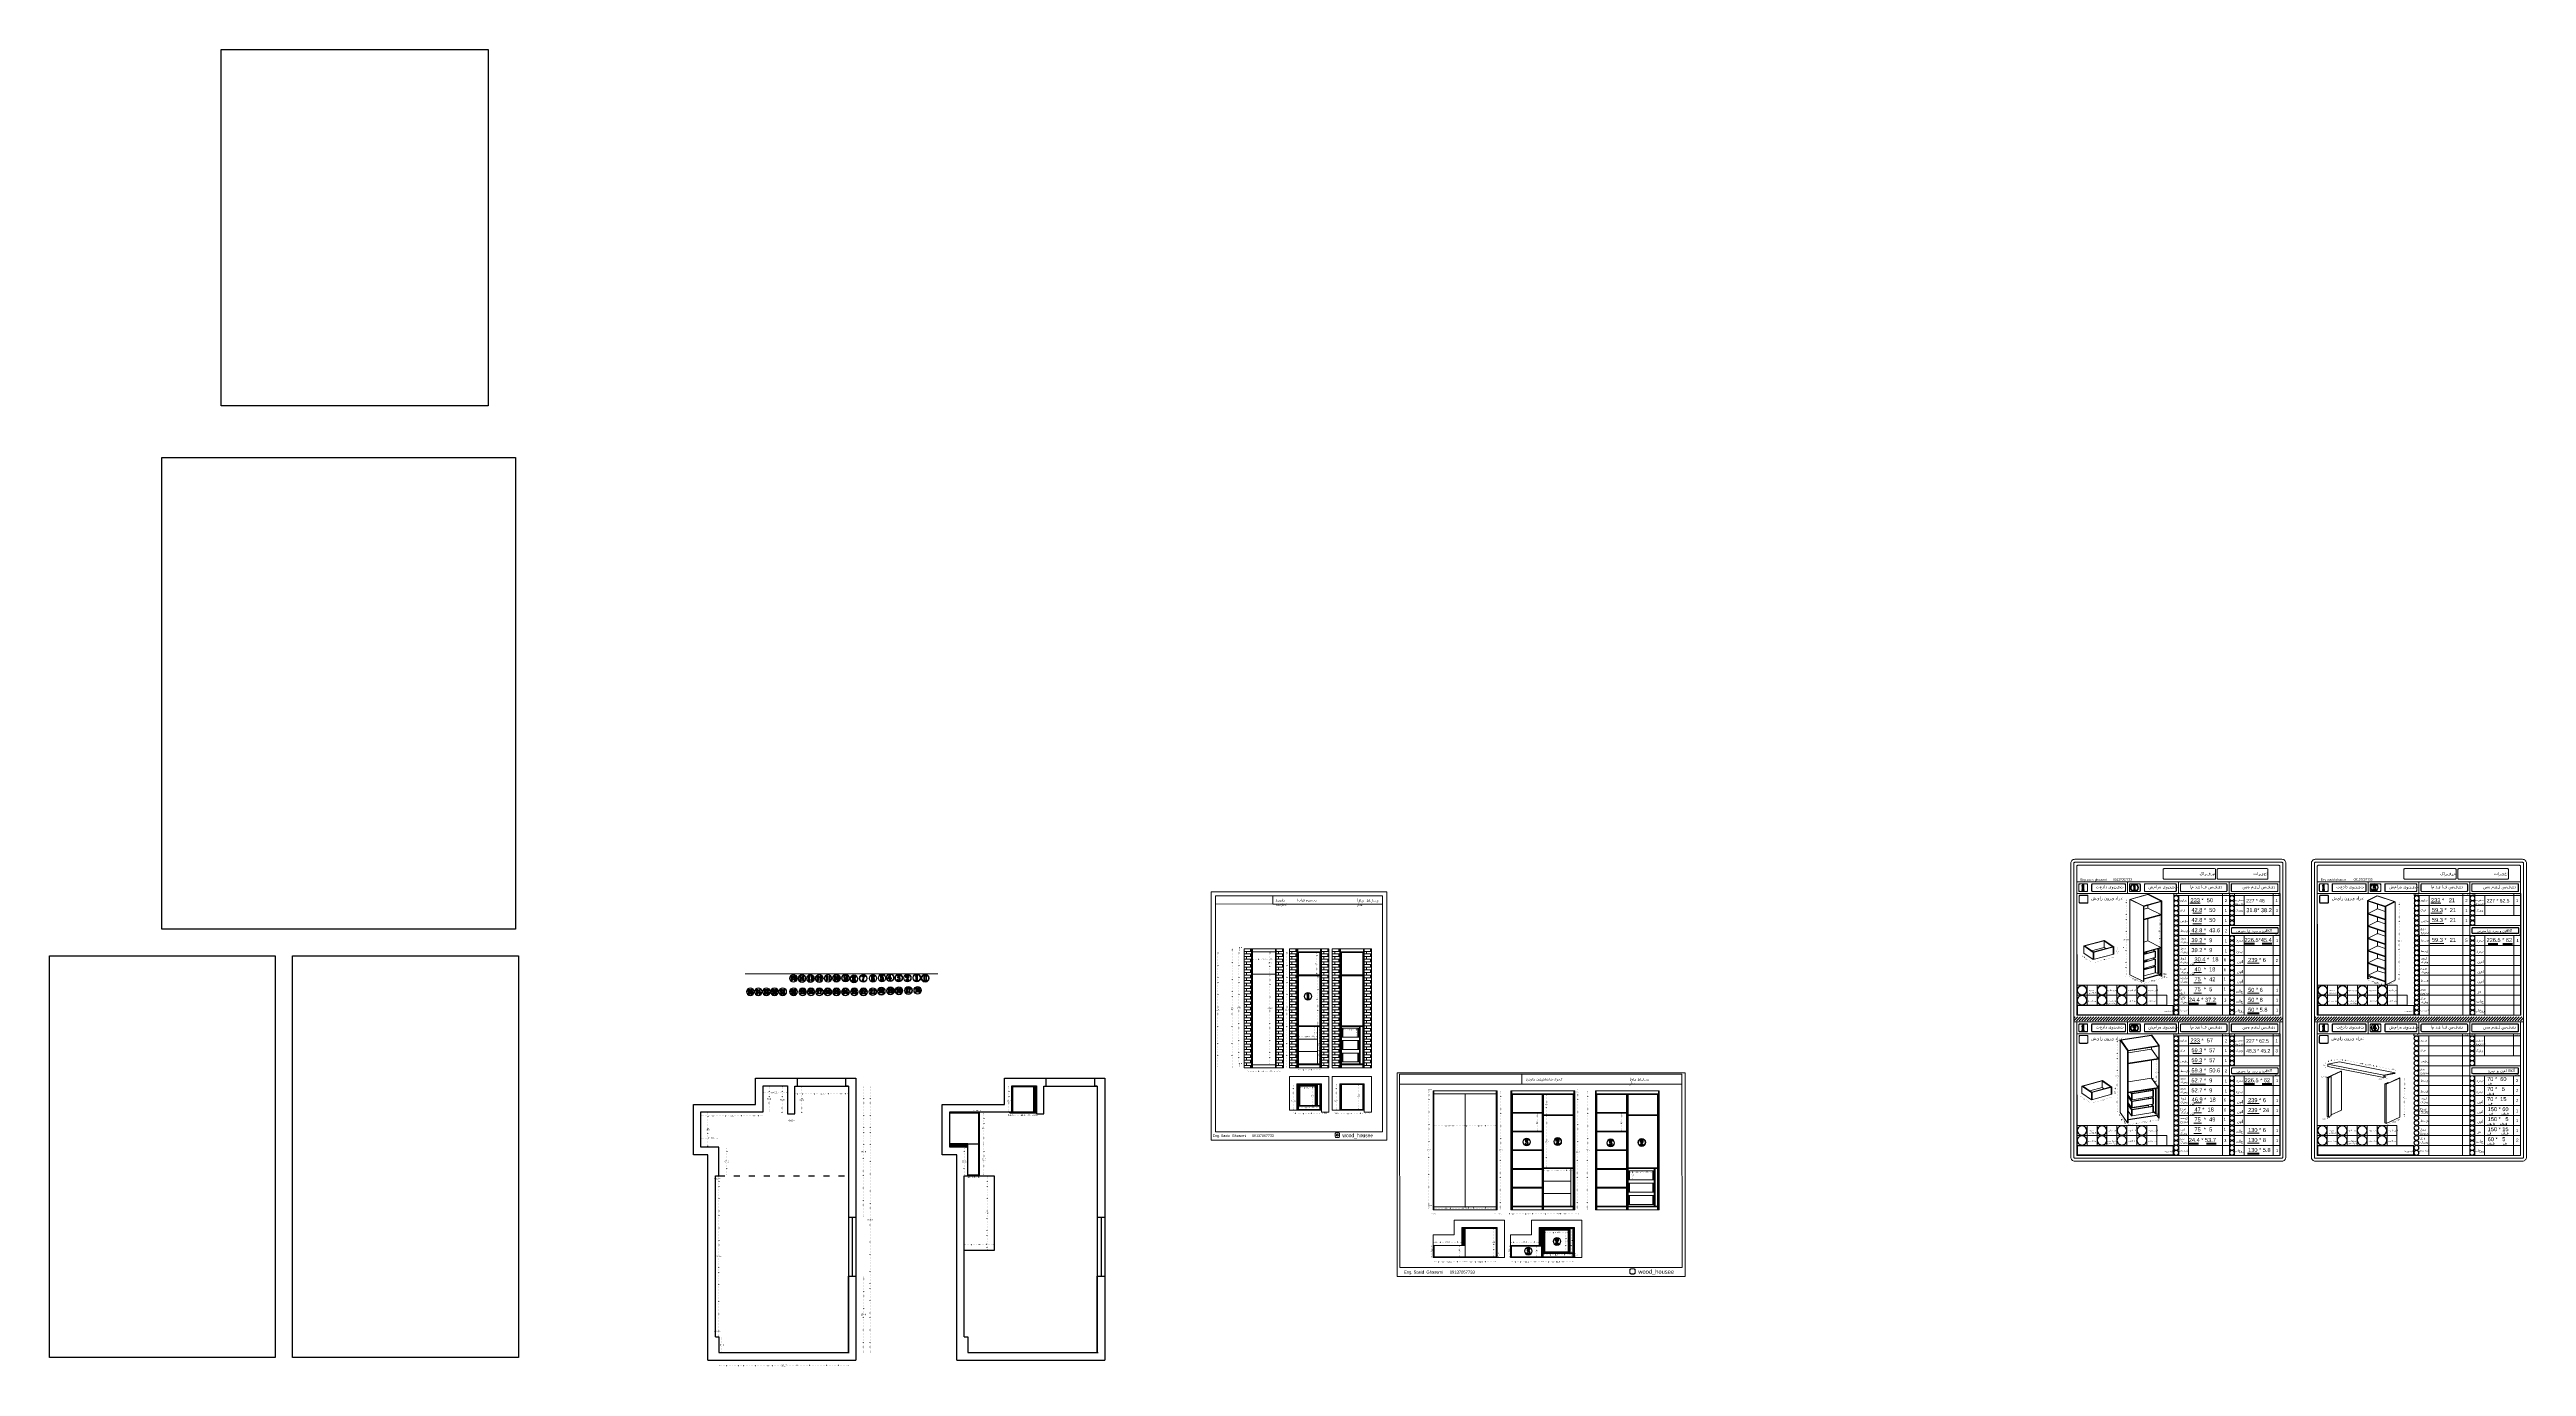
# Model space of a CAD drawing. Header units: centimetres. Extents: x 57 to 5031, y 102 to 2747.
import ezdxf

# ---------------------------------------------------------------- set-up
doc = ezdxf.new("R2010")
doc.units = ezdxf.units.CM
doc.header["$MEASUREMENT"] = 0
doc.linetypes.add('ACAD_ISO03W100', pattern=[30, 12, -18])
doc.linetypes.add('ACAD_ISO07W100', pattern=[3, 0, -3])
doc.styles.get("Standard").update_dxf_attribs({"font": 'arial.ttf'})
doc.dimstyles.new('Copy of Standard', dxfattribs={"dimtxt": 2, "dimasz": 2.5, "dimexe": 0.18, "dimexo": 0.0625, "dimgap": 0.09, "dimtad": 0, "dimtih": 1, "dimtoh": 1, "dimdec": 1, "dimzin": 0, "dimdsep": 46, "dimtxsty": 'Standard', "dimcen": 0.09, "dimse1": 1, "dimse2": 1, "dimadec": 0, "dimazin": 0, "dimtfac": 1, "dimtdec": 1, "dimtofl": 0, "dimtmove": 0, "dimatfit": 3, "dimfxl": 1, "dimtolj": 1, "dimtzin": 0, "dimarcsym": 0})
doc.dimstyles.get("Standard").update_dxf_attribs({"dimtxt": 3, "dimasz": 2.5, "dimexe": 0.18, "dimexo": 0.0625, "dimgap": 0.09, "dimtad": 0, "dimtih": 1, "dimtoh": 1, "dimdec": 1, "dimzin": 0, "dimdsep": 46, "dimtxsty": 'Standard', "dimcen": 0.09, "dimse1": 1, "dimse2": 1, "dimadec": 0, "dimazin": 0, "dimtfac": 1, "dimtdec": 1, "dimtofl": 0, "dimtmove": 0, "dimatfit": 3, "dimfxl": 1, "dimtolj": 1, "dimtzin": 0, "dimarcsym": 0})
picture_1 = doc.add_image_def('image1.jpg', size_in_pixel=(3840, 2160))
picture_2 = doc.add_image_def('image2.jpg', size_in_pixel=(3840, 2160))
picture_3 = doc.add_image_def('image3.jpeg', size_in_pixel=(4032, 3024))
picture_4 = doc.add_image_def('image4.jpeg', size_in_pixel=(4032, 3024))
pattern_1 = [(45, (1050.7399, 1427.9933), (-0.8148213, 0.8148213), [])]
pattern_2 = [(45, (1050.7399, 1427.9933), (-0.8148213, 0.8148213), [])]

# ---------------------------------------------------------------- blocks, each defined once
blk = doc.blocks.new('*D20')
at = {"color": 0, "linetype": 'ACAD_ISO07W100', "lineweight": -2, "transparency": 16777216}
for p, q in [((1556.3, 649.6), (1602.6, 649.6)), ((1658.9, 649.6), (1612.6, 649.6))]:
    blk.add_line(p, q, dxfattribs=at)
at = {"color": 0, "transparency": 16777216}
for points in [[(1556.3, 650), (1556.3, 649.1), (1553.8, 649.6)], [(1658.9, 650), (1658.9, 649.1), (1661.4, 649.6)]]:
    blk.add_solid(points, dxfattribs=at)
at = {"layer": 'Defpoints', "color": 0, "transparency": 16777216}
for p in [(1553.8, 665), (1553.8, 649.6), (1661.4, 665)]:
    blk.add_point(p, dxfattribs=at)
at = {"color": 0, "transparency": 16777216, "insert": (1607.6, 649.6), "char_height": 3, "attachment_point": 5}
blk.add_mtext('\\A1;107.6', dxfattribs=at)
blk = doc.blocks.new('*D21')
at = {"color": 0, "linetype": 'ACAD_ISO07W100', "lineweight": -2, "transparency": 16777216}
for p, q in [((1567.5, 662.5), (1567.5, 638.8)), ((1567.5, 612), (1567.5, 635.6))]:
    blk.add_line(p, q, dxfattribs=at)
at = {"color": 0, "transparency": 16777216}
for points in [[(1567.1, 662.5), (1567.9, 662.5), (1567.5, 665)], [(1567.1, 612), (1567.9, 612), (1567.5, 609.5)]]:
    blk.add_solid(points, dxfattribs=at)
at = {"layer": 'Defpoints', "color": 0, "transparency": 16777216}
for p in [(1553.8, 665), (1567.5, 665), (1553.8, 609.5)]:
    blk.add_point(p, dxfattribs=at)
at = {"color": 0, "transparency": 16777216, "insert": (1567.5, 637.2), "char_height": 3, "attachment_point": 5}
blk.add_mtext('\\A1;55.5', dxfattribs=at)
blk = doc.blocks.new('*D22')
at = {"color": 0, "linetype": 'ACAD_ISO07W100', "lineweight": -2, "transparency": 16777216}
for p, q in [((1541.5, 596.4), (1542.6, 596.4)), ((1551.3, 596.4), (1550.3, 596.4))]:
    blk.add_line(p, q, dxfattribs=at)
at = {"color": 0, "transparency": 16777216}
for points in [[(1541.5, 596.8), (1541.5, 596), (1539, 596.4)], [(1551.3, 596.8), (1551.3, 596), (1553.8, 596.4)]]:
    blk.add_solid(points, dxfattribs=at)
at = {"layer": 'Defpoints', "color": 0, "transparency": 16777216}
for p in [(1539, 609.5), (1553.8, 609.5), (1553.8, 596.4)]:
    blk.add_point(p, dxfattribs=at)
at = {"color": 0, "transparency": 16777216, "insert": (1546.4, 596.4), "char_height": 3, "attachment_point": 5}
blk.add_mtext('\\A1;14.8', dxfattribs=at)
blk = doc.blocks.new('*D23')
at = {"color": 0, "linetype": 'ACAD_ISO07W100', "lineweight": -2, "transparency": 16777216}
for p, q in [((1528.6, 663.5), (1528.6, 639.3)), ((1528.6, 612), (1528.6, 636.1))]:
    blk.add_line(p, q, dxfattribs=at)
at = {"color": 0, "transparency": 16777216}
for points in [[(1528.2, 663.5), (1529.1, 663.5), (1528.6, 666)], [(1528.2, 612), (1529.1, 612), (1528.6, 609.5)]]:
    blk.add_solid(points, dxfattribs=at)
at = {"layer": 'Defpoints', "color": 0, "transparency": 16777216}
for p in [(1528.6, 666), (1539, 666), (1539, 609.5)]:
    blk.add_point(p, dxfattribs=at)
at = {"color": 0, "transparency": 16777216, "insert": (1528.6, 637.7), "char_height": 3, "attachment_point": 5}
blk.add_mtext('\\A1;56.5', dxfattribs=at)
blk = doc.blocks.new('*D24')
at = {"color": 0, "linetype": 'ACAD_ISO07W100', "lineweight": -2, "transparency": 16777216}
for p, q in [((1492.3, 652.4), (1510.4, 652.4)), ((1536.5, 652.4), (1518.5, 652.4))]:
    blk.add_line(p, q, dxfattribs=at)
at = {"color": 0, "transparency": 16777216}
for points in [[(1492.3, 652.8), (1492.3, 652), (1489.8, 652.4)], [(1536.5, 652.8), (1536.5, 652), (1539, 652.4)]]:
    blk.add_solid(points, dxfattribs=at)
at = {"layer": 'Defpoints', "color": 0, "transparency": 16777216}
for p in [(1489.8, 666), (1539, 666), (1539, 652.4)]:
    blk.add_point(p, dxfattribs=at)
at = {"color": 0, "transparency": 16777216, "insert": (1514.4, 652.4), "char_height": 3, "attachment_point": 5}
blk.add_mtext('\\A1;49.2', dxfattribs=at)
blk = doc.blocks.new('*D25')
at = {"color": 0, "linetype": 'ACAD_ISO07W100', "lineweight": -2, "transparency": 16777216}
for p, q in [((1502, 663.5), (1502, 641.3)), ((1502, 615.9), (1502, 638))]:
    blk.add_line(p, q, dxfattribs=at)
at = {"color": 0, "transparency": 16777216}
for points in [[(1501.5, 663.5), (1502.4, 663.5), (1502, 666)], [(1501.5, 615.9), (1502.4, 615.9), (1502, 613.4)]]:
    blk.add_solid(points, dxfattribs=at)
at = {"layer": 'Defpoints', "color": 0, "transparency": 16777216}
for p in [(1489.8, 666), (1502, 666), (1489.8, 613.4)]:
    blk.add_point(p, dxfattribs=at)
at = {"color": 0, "transparency": 16777216, "insert": (1502, 639.7), "char_height": 3, "attachment_point": 5}
blk.add_mtext('\\A1;52.6', dxfattribs=at)
blk = doc.blocks.new('*D26')
at = {"color": 0, "linetype": 'ACAD_ISO07W100', "lineweight": -2, "transparency": 16777216}
for p, q in [((1367.6, 605.4), (1422.5, 605.4)), ((1487.3, 605.4), (1432.5, 605.4))]:
    blk.add_line(p, q, dxfattribs=at)
at = {"color": 0, "transparency": 16777216}
for points in [[(1367.6, 605.8), (1367.6, 605), (1365.1, 605.4)], [(1487.3, 605.8), (1487.3, 605), (1489.8, 605.4)]]:
    blk.add_solid(points, dxfattribs=at)
at = {"layer": 'Defpoints', "color": 0, "transparency": 16777216}
for p in [(1365.1, 613.4), (1365.1, 605.4), (1489.8, 613.4)]:
    blk.add_point(p, dxfattribs=at)
at = {"color": 0, "transparency": 16777216, "insert": (1427.5, 605.4), "char_height": 3, "attachment_point": 5}
blk.add_mtext('\\A1;124.7', dxfattribs=at)
blk = doc.blocks.new('*D27')
at = {"color": 0, "linetype": 'ACAD_ISO07W100', "lineweight": -2, "transparency": 16777216}
for p, q in [((1378.9, 610.9), (1378.9, 579.5)), ((1378.9, 545), (1378.9, 576.3))]:
    blk.add_line(p, q, dxfattribs=at)
at = {"color": 0, "transparency": 16777216}
for points in [[(1378.5, 610.9), (1379.3, 610.9), (1378.9, 613.4)], [(1378.5, 545), (1379.3, 545), (1378.9, 542.5)]]:
    blk.add_solid(points, dxfattribs=at)
at = {"layer": 'Defpoints', "color": 0, "transparency": 16777216}
for p in [(1365.1, 613.4), (1378.9, 613.4), (1365.1, 542.5)]:
    blk.add_point(p, dxfattribs=at)
at = {"color": 0, "transparency": 16777216, "insert": (1378.9, 577.9), "char_height": 3, "attachment_point": 5}
blk.add_mtext('\\A1;70.9', dxfattribs=at)
blk = doc.blocks.new('*D28')
at = {"color": 0, "linetype": 'ACAD_ISO07W100', "lineweight": -2, "transparency": 16777216}
for p, q in [((1367.6, 561.1), (1379.5, 561.1)), ((1398.7, 561.1), (1386.9, 561.1))]:
    blk.add_line(p, q, dxfattribs=at)
at = {"color": 0, "transparency": 16777216}
for points in [[(1367.6, 561.5), (1367.6, 560.7), (1365.1, 561.1)], [(1398.7, 561.5), (1398.7, 560.7), (1401.2, 561.1)]]:
    blk.add_solid(points, dxfattribs=at)
at = {"layer": 'Defpoints', "color": 0, "transparency": 16777216}
for p in [(1401.2, 561.1), (1365.1, 542.5), (1401.2, 542.5)]:
    blk.add_point(p, dxfattribs=at)
at = {"color": 0, "transparency": 16777216, "insert": (1383.2, 561.1), "char_height": 3, "attachment_point": 5}
blk.add_mtext('\\A1;36.1', dxfattribs=at)
blk = doc.blocks.new('*D29')
at = {"color": 0, "linetype": 'ACAD_ISO07W100', "lineweight": -2, "transparency": 16777216}
for p, q in [((1416.9, 540), (1416.9, 515.5)), ((1416.9, 487.8), (1416.9, 512.2))]:
    blk.add_line(p, q, dxfattribs=at)
at = {"color": 0, "transparency": 16777216}
for points in [[(1416.5, 540), (1417.3, 540), (1416.9, 542.5)], [(1416.5, 487.8), (1417.3, 487.8), (1416.9, 485.3)]]:
    blk.add_solid(points, dxfattribs=at)
at = {"layer": 'Defpoints', "color": 0, "transparency": 16777216}
for p in [(1401.2, 542.5), (1401.2, 485.3), (1416.9, 485.3)]:
    blk.add_point(p, dxfattribs=at)
at = {"color": 0, "transparency": 16777216, "insert": (1416.9, 513.9), "char_height": 3, "attachment_point": 5}
blk.add_mtext('\\A1;57.2', dxfattribs=at)
blk = doc.blocks.new('*D30')
at = {"color": 0, "linetype": 'ACAD_ISO07W100', "lineweight": -2, "transparency": 16777216}
for p, q in [((1391.7, 479.2), (1389.2, 479.2)), ((1403.7, 479.2), (1406.2, 479.2))]:
    blk.add_line(p, q, dxfattribs=at)
at = {"color": 0, "transparency": 16777216}
for points in [[(1391.7, 479.7), (1391.7, 478.8), (1394.2, 479.2)], [(1403.7, 479.7), (1403.7, 478.8), (1401.2, 479.2)]]:
    blk.add_solid(points, dxfattribs=at)
at = {"layer": 'Defpoints', "color": 0, "transparency": 16777216}
for p in [(1394.2, 485.3), (1401.2, 485.3), (1401.2, 479.2)]:
    blk.add_point(p, dxfattribs=at)
at = {"color": 0, "transparency": 16777216, "insert": (1397.7, 479.2), "char_height": 3, "attachment_point": 5}
blk.add_mtext('\\A1;7.0', dxfattribs=at)
blk = doc.blocks.new('*D31')
at = {"color": 0, "linetype": 'ACAD_ISO07W100', "lineweight": -2, "transparency": 16777216}
for p, q in [((1401.2, 482.8), (1401.2, 325.1)), ((1401.2, 164.3), (1401.2, 321.9))]:
    blk.add_line(p, q, dxfattribs=at)
at = {"color": 0, "transparency": 16777216}
for points in [[(1400.8, 482.8), (1401.6, 482.8), (1401.2, 485.3)], [(1400.8, 164.3), (1401.6, 164.3), (1401.2, 161.8)]]:
    blk.add_solid(points, dxfattribs=at)
at = {"layer": 'Defpoints', "color": 0, "transparency": 16777216}
for p in [(1394.2, 485.3), (1394.2, 161.8), (1401.2, 161.8)]:
    blk.add_point(p, dxfattribs=at)
at = {"color": 0, "transparency": 16777216, "insert": (1401.2, 323.5), "char_height": 3, "attachment_point": 5}
blk.add_mtext('\\A1;323.5', dxfattribs=at)
blk = doc.blocks.new('*D19')
at = {"color": 0, "linetype": 'ACAD_ISO07W100', "lineweight": -2, "transparency": 16777216}
for p, q in [((1391.7, 173.1), (1389.2, 173.1)), ((1403.7, 173.1), (1406.2, 173.1))]:
    blk.add_line(p, q, dxfattribs=at)
at = {"color": 0, "transparency": 16777216}
for points in [[(1391.7, 173.5), (1391.7, 172.7), (1394.2, 173.1)], [(1403.7, 173.5), (1403.7, 172.7), (1401.2, 173.1)]]:
    blk.add_solid(points, dxfattribs=at)
at = {"layer": 'Defpoints', "color": 0, "transparency": 16777216}
for p in [(1394.2, 161.8), (1401.2, 173.1), (1401.2, 161.8)]:
    blk.add_point(p, dxfattribs=at)
at = {"color": 0, "transparency": 16777216, "insert": (1397.7, 173.1), "char_height": 3, "attachment_point": 5}
blk.add_mtext('\\A1;7.0', dxfattribs=at)
blk = doc.blocks.new('*D32')
at = {"color": 0, "linetype": 'ACAD_ISO07W100', "lineweight": -2, "transparency": 16777216}
for p, q in [((1407.4, 159.3), (1407.4, 147.6)), ((1407.4, 132.7), (1407.4, 144.3))]:
    blk.add_line(p, q, dxfattribs=at)
at = {"color": 0, "transparency": 16777216}
for points in [[(1407, 159.3), (1407.8, 159.3), (1407.4, 161.8)], [(1407, 132.7), (1407.8, 132.7), (1407.4, 130.2)]]:
    blk.add_solid(points, dxfattribs=at)
at = {"layer": 'Defpoints', "color": 0, "transparency": 16777216}
for p in [(1401.4, 161.8), (1401.2, 130.2), (1407.4, 130.2)]:
    blk.add_point(p, dxfattribs=at)
at = {"color": 0, "transparency": 16777216, "insert": (1407.4, 146), "char_height": 3, "attachment_point": 5}
blk.add_mtext('\\A1;31.6', dxfattribs=at)
blk = doc.blocks.new('*D33')
at = {"color": 0, "linetype": 'ACAD_ISO07W100', "lineweight": -2, "transparency": 16777216}
for p, q in [((1403.7, 104.4), (1526.9, 104.4)), ((1660.4, 104.4), (1537.3, 104.4))]:
    blk.add_line(p, q, dxfattribs=at)
at = {"color": 0, "transparency": 16777216}
for points in [[(1403.7, 104.8), (1403.7, 104), (1401.2, 104.4)], [(1660.4, 104.8), (1660.4, 104), (1662.9, 104.4)]]:
    blk.add_solid(points, dxfattribs=at)
at = {"layer": 'Defpoints', "color": 0, "transparency": 16777216}
for p in [(1401.2, 130.2), (1662.9, 130.2), (1662.9, 104.4)]:
    blk.add_point(p, dxfattribs=at)
at = {"color": 0, "transparency": 16777216, "insert": (1532.1, 104.4), "char_height": 3, "attachment_point": 5}
blk.add_mtext('\\A1;261.7', dxfattribs=at)
blk = doc.blocks.new('*D34')
at = {"color": 0, "linetype": 'ACAD_ISO07W100', "lineweight": -2, "transparency": 16777216}
for p, q in [((1705.1, 662.5), (1705.1, 398.9)), ((1705.1, 132.2), (1705.1, 395.7))]:
    blk.add_line(p, q, dxfattribs=at)
at = {"color": 0, "transparency": 16777216}
for points in [[(1704.7, 662.5), (1705.5, 662.5), (1705.1, 665)], [(1704.7, 132.2), (1705.5, 132.2), (1705.1, 129.7)]]:
    blk.add_solid(points, dxfattribs=at)
at = {"layer": 'Defpoints', "color": 0, "transparency": 16777216}
for p in [(1661.4, 665), (1705.1, 665), (1661.4, 129.7)]:
    blk.add_point(p, dxfattribs=at)
at = {"color": 0, "transparency": 16777216, "insert": (1705.1, 397.3), "char_height": 3, "attachment_point": 5}
blk.add_mtext('\\A1;535.3', dxfattribs=at)
blk = doc.blocks.new('*D35')
at = {"color": 0, "linetype": 'ACAD_ISO07W100', "lineweight": -2, "transparency": 16777216}
for p, q in [((1691.5, 662.5), (1691.5, 535.3)), ((1691.5, 404.9), (1691.5, 532))]:
    blk.add_line(p, q, dxfattribs=at)
at = {"color": 0, "transparency": 16777216}
for points in [[(1691.1, 662.5), (1691.9, 662.5), (1691.5, 665)], [(1691.1, 404.9), (1691.9, 404.9), (1691.5, 402.4)]]:
    blk.add_solid(points, dxfattribs=at)
at = {"layer": 'Defpoints', "color": 0, "transparency": 16777216}
for p in [(1661.4, 665), (1661.4, 402.4), (1691.5, 402.4)]:
    blk.add_point(p, dxfattribs=at)
at = {"color": 0, "transparency": 16777216, "insert": (1691.5, 533.7), "char_height": 3, "attachment_point": 5}
blk.add_mtext('\\A1;262.6', dxfattribs=at)
blk = doc.blocks.new('*D36')
at = {"color": 0, "linetype": 'ACAD_ISO07W100', "lineweight": -2, "transparency": 16777216}
for p, q in [((1691.5, 281.2), (1691.5, 208.3)), ((1691.5, 132.2), (1691.5, 205))]:
    blk.add_line(p, q, dxfattribs=at)
at = {"color": 0, "transparency": 16777216}
for points in [[(1691.1, 281.2), (1691.9, 281.2), (1691.5, 283.7)], [(1691.1, 132.2), (1691.9, 132.2), (1691.5, 129.7)]]:
    blk.add_solid(points, dxfattribs=at)
at = {"layer": 'Defpoints', "color": 0, "transparency": 16777216}
for p in [(1661.4, 283.7), (1661.4, 129.7), (1691.5, 129.7)]:
    blk.add_point(p, dxfattribs=at)
at = {"color": 0, "transparency": 16777216, "insert": (1691.5, 206.7), "char_height": 3, "attachment_point": 5}
blk.add_mtext('\\A1;154.0', dxfattribs=at)
blk = doc.blocks.new('*D55')
at = {"color": 0, "linetype": 'ACAD_ISO07W100', "lineweight": -2, "transparency": 16777216}
for p, q in [((1933.3, 609.3), (1933.3, 582.2)), ((1933.3, 551.8), (1933.3, 578.9))]:
    blk.add_line(p, q, dxfattribs=at)
at = {"color": 0, "transparency": 16777216}
for points in [[(1932.9, 609.3), (1933.8, 609.3), (1933.3, 611.8)], [(1932.9, 551.8), (1933.8, 551.8), (1933.3, 549.3)]]:
    blk.add_solid(points, dxfattribs=at)
at = {"layer": 'Defpoints', "color": 0, "transparency": 16777216}
for p in [(1924.8, 611.8), (1924.8, 549.3), (1933.3, 549.3)]:
    blk.add_point(p, dxfattribs=at)
at = {"color": 0, "transparency": 16777216, "insert": (1933.3, 580.5), "char_height": 3, "attachment_point": 5}
blk.add_mtext('\\A1;62.5', dxfattribs=at)
blk = doc.blocks.new('*D56')
at = {"color": 0, "linetype": 'ACAD_ISO07W100', "lineweight": -2, "transparency": 16777216}
for p, q in [((1933.3, 546.8), (1933.3, 519.7)), ((1933.3, 489.4), (1933.3, 516.5))]:
    blk.add_line(p, q, dxfattribs=at)
at = {"color": 0, "transparency": 16777216}
for points in [[(1932.9, 546.8), (1933.8, 546.8), (1933.3, 549.3)], [(1932.9, 489.4), (1933.8, 489.4), (1933.3, 486.9)]]:
    blk.add_solid(points, dxfattribs=at)
at = {"layer": 'Defpoints', "color": 0, "transparency": 16777216}
for p in [(1924.8, 549.3), (1924.8, 486.9), (1933.3, 486.9)]:
    blk.add_point(p, dxfattribs=at)
at = {"color": 0, "transparency": 16777216, "insert": (1933.3, 518.1), "char_height": 3, "attachment_point": 5}
blk.add_mtext('\\A1;62.5', dxfattribs=at)
blk = doc.blocks.new('*D57')
at = {"color": 0, "linetype": 'ACAD_ISO07W100', "lineweight": -2, "transparency": 16777216}
for p, q in [((1894, 540), (1894, 515.5)), ((1894, 487.8), (1894, 512.2))]:
    blk.add_line(p, q, dxfattribs=at)
at = {"color": 0, "transparency": 16777216}
for points in [[(1893.6, 540), (1894.4, 540), (1894, 542.5)], [(1893.6, 487.8), (1894.4, 487.8), (1894, 485.3)]]:
    blk.add_solid(points, dxfattribs=at)
at = {"layer": 'Defpoints', "color": 0, "transparency": 16777216}
for p in [(1900.9, 542.5), (1894, 485.3), (1900.9, 485.3)]:
    blk.add_point(p, dxfattribs=at)
at = {"color": 0, "transparency": 16777216, "insert": (1894, 513.9), "char_height": 3, "attachment_point": 5}
blk.add_mtext('\\A1;57.2', dxfattribs=at)
blk = doc.blocks.new('*D58')
at = {"color": 0, "linetype": 'ACAD_ISO07W100', "lineweight": -2, "transparency": 16777216}
for p, q in [((1994.2, 606.9), (2008.2, 606.9)), ((2030.2, 606.9), (2016.3, 606.9))]:
    blk.add_line(p, q, dxfattribs=at)
at = {"color": 0, "transparency": 16777216}
for points in [[(1994.2, 607.4), (1994.2, 606.5), (1991.7, 606.9)], [(2030.2, 607.4), (2030.2, 606.5), (2032.7, 606.9)]]:
    blk.add_solid(points, dxfattribs=at)
at = {"layer": 'Defpoints', "color": 0, "transparency": 16777216}
for p in [(1991.7, 664.4), (2032.7, 664.4), (1991.7, 606.9)]:
    blk.add_point(p, dxfattribs=at)
at = {"color": 0, "transparency": 16777216, "insert": (2012.2, 606.9), "char_height": 3, "attachment_point": 5}
blk.add_mtext('\\A1;41.0', dxfattribs=at)
blk = doc.blocks.new('*D59')
at = {"color": 0, "linetype": 'ACAD_ISO07W100', "lineweight": -2, "transparency": 16777216}
for p, q in [((1983.5, 663.5), (1983.5, 637.1)), ((1983.5, 615.9), (1983.5, 633.8))]:
    blk.add_line(p, q, dxfattribs=at)
at = {"color": 0, "transparency": 16777216}
for points in [[(1983.1, 663.5), (1983.9, 663.5), (1983.5, 666)], [(1983.1, 615.9), (1983.9, 615.9), (1983.5, 613.4)]]:
    blk.add_solid(points, dxfattribs=at)
at = {"layer": 'Defpoints', "color": 0, "transparency": 16777216}
for p in [(2032.7, 666), (1983.5, 613.4), (2032.7, 613.4)]:
    blk.add_point(p, dxfattribs=at)
at = {"color": 0, "transparency": 16777216, "insert": (1983.5, 635.5), "char_height": 3, "attachment_point": 5}
blk.add_mtext('\\A1;52.6', dxfattribs=at)
blk = doc.blocks.new('*D61')
at = {"color": 0, "linetype": 'ACAD_ISO07W100', "lineweight": -2, "transparency": 16777216}
for p, q in [((2030.2, 606.9), (2027.7, 606.9)), ((2041.2, 606.9), (2043.7, 606.9))]:
    blk.add_line(p, q, dxfattribs=at)
at = {"color": 0, "transparency": 16777216}
for points in [[(2030.2, 607.4), (2030.2, 606.5), (2032.7, 606.9)], [(2041.2, 607.4), (2041.2, 606.5), (2038.7, 606.9)]]:
    blk.add_solid(points, dxfattribs=at)
at = {"layer": 'Defpoints', "color": 0, "transparency": 16777216}
for p in [(2032.7, 611.8), (2038.7, 611.8), (2038.7, 606.9)]:
    blk.add_point(p, dxfattribs=at)
at = {"color": 0, "transparency": 16777216, "insert": (2035.7, 606.9), "char_height": 3, "attachment_point": 5}
blk.add_mtext('\\A1;6.0', dxfattribs=at)
blk = doc.blocks.new('*D62')
at = {"color": 0, "linetype": 'ACAD_ISO07W100', "lineweight": -2, "transparency": 16777216}
for p, q in [((1983.2, 606.9), (1980.7, 606.9)), ((1994.2, 606.9), (1996.7, 606.9))]:
    blk.add_line(p, q, dxfattribs=at)
at = {"color": 0, "transparency": 16777216}
for points in [[(1983.2, 607.4), (1983.2, 606.5), (1985.7, 606.9)], [(1994.2, 607.4), (1994.2, 606.5), (1991.7, 606.9)]]:
    blk.add_solid(points, dxfattribs=at)
at = {"layer": 'Defpoints', "color": 0, "transparency": 16777216}
for p in [(1985.7, 611.8), (1985.7, 606.9), (1991.7, 611.8)]:
    blk.add_point(p, dxfattribs=at)
at = {"color": 0, "transparency": 16777216, "insert": (1988.7, 606.9), "char_height": 3, "attachment_point": 5}
blk.add_mtext('\\A1;6.0', dxfattribs=at)
blk = doc.blocks.new('*D98')
at = {"color": 0, "linetype": 'ACAD_ISO07W100', "lineweight": -2, "transparency": 16777216}
for p, q in [((1903.4, 482.5), (1910.2, 482.5)), ((1922.3, 482.5), (1915.6, 482.5))]:
    blk.add_line(p, q, dxfattribs=at)
at = {"color": 0, "transparency": 16777216}
for points in [[(1903.4, 482.9), (1903.4, 482.1), (1900.9, 482.5)], [(1922.3, 482.9), (1922.3, 482.1), (1924.8, 482.5)]]:
    blk.add_solid(points, dxfattribs=at)
at = {"layer": 'Defpoints', "color": 0, "transparency": 16777216}
for p in [(1900.9, 485.3), (1900.9, 482.5), (1924.8, 485.3)]:
    blk.add_point(p, dxfattribs=at)
at = {"color": 0, "transparency": 16777216, "insert": (1912.9, 482.5), "char_height": 2, "attachment_point": 5}
blk.add_mtext('\\A1;23.9', dxfattribs=at)
blk = doc.blocks.new('*D99')
at = {"color": 0, "linetype": 'ACAD_ISO07W100', "lineweight": -2, "transparency": 16777216}
for p, q in [((1912.3, 616.5), (1909.8, 616.5)), ((1927.3, 616.5), (1929.8, 616.5))]:
    blk.add_line(p, q, dxfattribs=at)
at = {"color": 0, "transparency": 16777216}
for points in [[(1912.3, 616.9), (1912.3, 616.1), (1914.8, 616.5)], [(1927.3, 616.9), (1927.3, 616.1), (1924.8, 616.5)]]:
    blk.add_solid(points, dxfattribs=at)
at = {"layer": 'Defpoints', "color": 0, "transparency": 16777216}
for p in [(1914.8, 613.4), (1924.8, 616.5), (1924.8, 613.4)]:
    blk.add_point(p, dxfattribs=at)
at = {"color": 0, "transparency": 16777216, "insert": (1919.8, 616.5), "char_height": 2, "attachment_point": 5}
blk.add_mtext('\\A1;10.0', dxfattribs=at)
blk = doc.blocks.new('*D113')
at = {"color": 0, "linetype": 'ACAD_ISO07W100', "lineweight": -2, "transparency": 16777216}
for p, q in [((2971.1, 653.5), (2971.1, 537.6)), ((2971.1, 419.5), (2971.1, 535.4))]:
    blk.add_line(p, q, dxfattribs=at)
at = {"color": 0, "transparency": 16777216}
for points in [[(2970.6, 653.5), (2971.5, 653.5), (2971.1, 656)], [(2970.6, 419.5), (2971.5, 419.5), (2971.1, 417)]]:
    blk.add_solid(points, dxfattribs=at)
at = {"layer": 'Defpoints', "color": 0, "transparency": 16777216}
for p in [(2963.8, 656), (2971.1, 656), (2963.8, 417)]:
    blk.add_point(p, dxfattribs=at)
at = {"color": 0, "lineweight": 20, "transparency": 16777216, "insert": (2971.1, 536.5), "char_height": 2, "attachment_point": 5}
blk.add_mtext('\\A1;239.0', dxfattribs=at)
blk = doc.blocks.new('*D114')
at = {"color": 0, "linetype": 'ACAD_ISO07W100', "lineweight": -2, "transparency": 16777216}
for p, q in [((2833.1, 408.6), (2830.6, 408.6)), ((2839.7, 408.6), (2842.2, 408.6))]:
    blk.add_line(p, q, dxfattribs=at)
at = {"color": 0, "transparency": 16777216}
for points in [[(2833.1, 409), (2833.1, 408.2), (2835.6, 408.6)], [(2839.7, 409), (2839.7, 408.2), (2837.2, 408.6)]]:
    blk.add_solid(points, dxfattribs=at)
at = {"layer": 'Defpoints', "color": 0, "transparency": 16777216}
for p in [(2835.6, 417), (2837.2, 417), (2837.2, 408.6)]:
    blk.add_point(p, dxfattribs=at)
at = {"color": 0, "lineweight": 20, "transparency": 16777216, "insert": (2836.4, 408.6), "char_height": 2, "attachment_point": 5}
blk.add_mtext('\\A1;1.6', dxfattribs=at)
blk = doc.blocks.new('*D115')
at = {"color": 0, "linetype": 'ACAD_ISO07W100', "lineweight": -2, "transparency": 16777216}
for p, q in [((2839.7, 585.4), (2865.8, 585.4)), ((2897.2, 585.4), (2871.2, 585.4))]:
    blk.add_line(p, q, dxfattribs=at)
at = {"color": 0, "transparency": 16777216}
for points in [[(2839.7, 585.8), (2839.7, 585), (2837.2, 585.4)], [(2897.2, 585.8), (2897.2, 585), (2899.7, 585.4)]]:
    blk.add_solid(points, dxfattribs=at)
at = {"layer": 'Defpoints', "color": 0, "transparency": 16777216}
for p in [(2899.7, 585.4), (2837.2, 417), (2899.7, 417)]:
    blk.add_point(p, dxfattribs=at)
at = {"color": 0, "lineweight": 20, "transparency": 16777216, "insert": (2868.5, 585.4), "char_height": 2, "attachment_point": 5}
blk.add_mtext('\\A1;62.5', dxfattribs=at)
blk = doc.blocks.new('*D116')
at = {"color": 0, "linetype": 'ACAD_ISO07W100', "lineweight": -2, "transparency": 16777216}
for p, q in [((2902.2, 585.4), (2928.3, 585.4)), ((2959.7, 585.4), (2933.7, 585.4))]:
    blk.add_line(p, q, dxfattribs=at)
at = {"color": 0, "transparency": 16777216}
for points in [[(2902.2, 585.8), (2902.2, 585), (2899.7, 585.4)], [(2959.7, 585.8), (2959.7, 585), (2962.2, 585.4)]]:
    blk.add_solid(points, dxfattribs=at)
at = {"layer": 'Defpoints', "color": 0, "transparency": 16777216}
for p in [(2962.2, 585.4), (2899.7, 417), (2962.2, 417)]:
    blk.add_point(p, dxfattribs=at)
at = {"color": 0, "lineweight": 20, "transparency": 16777216, "insert": (2931, 585.4), "char_height": 2, "attachment_point": 5}
blk.add_mtext('\\A1;62.5', dxfattribs=at)
blk = doc.blocks.new('*D117')
at = {"color": 0, "linetype": 'ACAD_ISO07W100', "lineweight": -2, "transparency": 16777216}
for p, q in [((2959.7, 408.6), (2957.2, 408.6)), ((2966.3, 408.6), (2968.8, 408.6))]:
    blk.add_line(p, q, dxfattribs=at)
at = {"color": 0, "transparency": 16777216}
for points in [[(2959.7, 409), (2959.7, 408.2), (2962.2, 408.6)], [(2966.3, 409), (2966.3, 408.2), (2963.8, 408.6)]]:
    blk.add_solid(points, dxfattribs=at)
at = {"layer": 'Defpoints', "color": 0, "transparency": 16777216}
for p in [(2962.2, 417), (2963.8, 417), (2963.8, 408.6)]:
    blk.add_point(p, dxfattribs=at)
at = {"color": 0, "lineweight": 20, "transparency": 16777216, "insert": (2970.6, 408.6), "char_height": 2, "attachment_point": 5}
blk.add_mtext('\\A1;1.6', dxfattribs=at)
blk = doc.blocks.new('*D118')
at = {"color": 0, "linetype": 'ACAD_ISO07W100', "lineweight": -2, "transparency": 16777216}
for p, q in [((3145.6, 653.5), (3145.6, 537.6)), ((3145.6, 419.5), (3145.6, 535.4))]:
    blk.add_line(p, q, dxfattribs=at)
at = {"color": 0, "transparency": 16777216}
for points in [[(3145.2, 653.5), (3146, 653.5), (3145.6, 656)], [(3145.2, 419.5), (3146, 419.5), (3145.6, 417)]]:
    blk.add_solid(points, dxfattribs=at)
at = {"layer": 'Defpoints', "color": 0, "transparency": 16777216}
for p in [(3120, 656), (3145.6, 656), (3120, 417)]:
    blk.add_point(p, dxfattribs=at)
at = {"color": 0, "lineweight": 20, "transparency": 16777216, "insert": (3145.6, 536.5), "char_height": 2, "attachment_point": 5}
blk.add_mtext('\\A1;239.0', dxfattribs=at)
blk = doc.blocks.new('*D119')
at = {"color": 0, "linetype": 'ACAD_ISO07W100', "lineweight": -2, "transparency": 16777216}
for p, q in [((2989.3, 408.6), (2986.8, 408.6)), ((2995.9, 408.6), (2998.4, 408.6))]:
    blk.add_line(p, q, dxfattribs=at)
at = {"color": 0, "transparency": 16777216}
for points in [[(2989.3, 409), (2989.3, 408.2), (2991.8, 408.6)], [(2995.9, 409), (2995.9, 408.2), (2993.4, 408.6)]]:
    blk.add_solid(points, dxfattribs=at)
at = {"layer": 'Defpoints', "color": 0, "transparency": 16777216}
for p in [(2991.8, 417), (2993.4, 417), (2993.4, 408.6)]:
    blk.add_point(p, dxfattribs=at)
at = {"color": 0, "lineweight": 20, "transparency": 16777216, "insert": (2992.6, 408.6), "char_height": 2, "attachment_point": 5}
blk.add_mtext('\\A1;1.6', dxfattribs=at)
blk = doc.blocks.new('*D120')
at = {"color": 0, "linetype": 'ACAD_ISO07W100', "lineweight": -2, "transparency": 16777216}
for p, q in [((2995.9, 408.6), (3022, 408.6)), ((3053.4, 408.6), (3027.4, 408.6))]:
    blk.add_line(p, q, dxfattribs=at)
at = {"color": 0, "transparency": 16777216}
for points in [[(2995.9, 409), (2995.9, 408.2), (2993.4, 408.6)], [(3053.4, 409), (3053.4, 408.2), (3055.9, 408.6)]]:
    blk.add_solid(points, dxfattribs=at)
at = {"layer": 'Defpoints', "color": 0, "transparency": 16777216}
for p in [(2993.4, 417), (3055.9, 417), (3055.9, 408.6)]:
    blk.add_point(p, dxfattribs=at)
at = {"color": 0, "lineweight": 20, "transparency": 16777216, "insert": (3024.7, 408.6), "char_height": 2, "attachment_point": 5}
blk.add_mtext('\\A1;62.5', dxfattribs=at)
blk = doc.blocks.new('*D121')
at = {"color": 0, "linetype": 'ACAD_ISO07W100', "lineweight": -2, "transparency": 16777216}
for p, q in [((3058.4, 408.6), (3084.5, 408.6)), ((3115.9, 408.6), (3089.9, 408.6))]:
    blk.add_line(p, q, dxfattribs=at)
at = {"color": 0, "transparency": 16777216}
for points in [[(3058.4, 409), (3058.4, 408.2), (3055.9, 408.6)], [(3115.9, 409), (3115.9, 408.2), (3118.4, 408.6)]]:
    blk.add_solid(points, dxfattribs=at)
at = {"layer": 'Defpoints', "color": 0, "transparency": 16777216}
for p in [(3055.9, 417), (3118.4, 417), (3118.4, 408.6)]:
    blk.add_point(p, dxfattribs=at)
at = {"color": 0, "lineweight": 20, "transparency": 16777216, "insert": (3087.2, 408.6), "char_height": 2, "attachment_point": 5}
blk.add_mtext('\\A1;62.5', dxfattribs=at)
blk = doc.blocks.new('*D122')
at = {"color": 0, "linetype": 'ACAD_ISO07W100', "lineweight": -2, "transparency": 16777216}
for p, q in [((3115.9, 408.6), (3113.4, 408.6)), ((3122.5, 408.6), (3125, 408.6))]:
    blk.add_line(p, q, dxfattribs=at)
at = {"color": 0, "transparency": 16777216}
for points in [[(3115.9, 409), (3115.9, 408.2), (3118.4, 408.6)], [(3122.5, 409), (3122.5, 408.2), (3120, 408.6)]]:
    blk.add_solid(points, dxfattribs=at)
at = {"layer": 'Defpoints', "color": 0, "transparency": 16777216}
for p in [(3118.4, 417), (3120, 417), (3120, 408.6)]:
    blk.add_point(p, dxfattribs=at)
at = {"color": 0, "lineweight": 20, "transparency": 16777216, "insert": (3126.8, 408.6), "char_height": 2, "attachment_point": 5}
blk.add_mtext('\\A1;1.6', dxfattribs=at)
blk = doc.blocks.new('*D123')
at = {"color": 0, "linetype": 'ACAD_ISO07W100', "lineweight": -2, "transparency": 16777216}
for p, q in [((3060, 496.1), (3082, 496.1)), ((3109.3, 496.1), (3087.4, 496.1))]:
    blk.add_line(p, q, dxfattribs=at)
at = {"color": 0, "transparency": 16777216}
for points in [[(3060, 496.5), (3060, 495.7), (3057.5, 496.1)], [(3109.3, 496.5), (3109.3, 495.7), (3111.8, 496.1)]]:
    blk.add_solid(points, dxfattribs=at)
at = {"layer": 'Defpoints', "color": 0, "transparency": 16777216}
for p in [(3111.8, 499.6), (3111.8, 496.1), (3057.5, 417)]:
    blk.add_point(p, dxfattribs=at)
at = {"color": 0, "lineweight": 20, "transparency": 16777216, "insert": (3084.7, 496.1), "char_height": 2, "attachment_point": 5}
blk.add_mtext('\\A1;54.3', dxfattribs=at)
blk = doc.blocks.new('*D124')
at = {"color": 0, "linetype": 'ACAD_ISO07W100', "lineweight": -2, "transparency": 16777216}
for p, q in [((3109.3, 496.1), (3106.8, 496.1)), ((3119.3, 496.1), (3121.8, 496.1))]:
    blk.add_line(p, q, dxfattribs=at)
at = {"color": 0, "transparency": 16777216}
for points in [[(3109.3, 496.5), (3109.3, 495.7), (3111.8, 496.1)], [(3119.3, 496.5), (3119.3, 495.7), (3116.8, 496.1)]]:
    blk.add_solid(points, dxfattribs=at)
at = {"layer": 'Defpoints', "color": 0, "transparency": 16777216}
for p in [(3111.8, 499.6), (3116.8, 496.1), (3116.8, 417)]:
    blk.add_point(p, dxfattribs=at)
at = {"color": 0, "lineweight": 20, "transparency": 16777216, "insert": (3114.3, 496.1), "char_height": 2, "attachment_point": 5}
blk.add_mtext('\\A1;5.0', dxfattribs=at)
blk = doc.blocks.new('*D126')
at = {"color": 0, "linetype": 'ACAD_ISO07W100', "lineweight": -2, "transparency": 16777216}
for p, q in [((3063.3, 603.7), (3063.3, 554.8)), ((3063.3, 503.7), (3063.3, 552.6))]:
    blk.add_line(p, q, dxfattribs=at)
at = {"color": 0, "transparency": 16777216}
for points in [[(3062.9, 603.7), (3063.8, 603.7), (3063.3, 606.2)], [(3062.9, 503.7), (3063.8, 503.7), (3063.3, 501.2)]]:
    blk.add_solid(points, dxfattribs=at)
at = {"layer": 'Defpoints', "color": 0, "transparency": 16777216}
for p in [(3057.5, 606.2), (3057.5, 501.2), (3063.3, 501.2)]:
    blk.add_point(p, dxfattribs=at)
at = {"color": 0, "lineweight": 20, "transparency": 16777216, "insert": (3063.3, 553.7), "char_height": 2, "attachment_point": 5}
blk.add_mtext('\\A1;105.0', dxfattribs=at)
blk = doc.blocks.new('*D127')
at = {"color": 0, "linetype": 'ACAD_ISO07W100', "lineweight": -2, "transparency": 16777216}
for p, q in [((3063.4, 645.9), (3063.4, 629.2)), ((3063.4, 610.3), (3063.4, 627))]:
    blk.add_line(p, q, dxfattribs=at)
at = {"color": 0, "transparency": 16777216}
for points in [[(3062.9, 645.9), (3063.8, 645.9), (3063.4, 648.4)], [(3062.9, 610.3), (3063.8, 610.3), (3063.4, 607.8)]]:
    blk.add_solid(points, dxfattribs=at)
at = {"layer": 'Defpoints', "color": 0, "transparency": 16777216}
for p in [(3057.5, 648.4), (3063.4, 648.4), (3057.5, 607.8)]:
    blk.add_point(p, dxfattribs=at)
at = {"color": 0, "lineweight": 20, "transparency": 16777216, "insert": (3063.4, 628.1), "char_height": 2, "attachment_point": 5}
blk.add_mtext('\\A1;40.6', dxfattribs=at)
blk = doc.blocks.new('*D128')
at = {"color": 0, "linetype": 'ACAD_ISO07W100', "lineweight": -2, "transparency": 16777216}
for p, q in [((3044.5, 608.5), (3044.5, 594.1)), ((3044.5, 577.5), (3044.5, 591.9))]:
    blk.add_line(p, q, dxfattribs=at)
at = {"color": 0, "transparency": 16777216}
for points in [[(3044.1, 608.5), (3044.9, 608.5), (3044.5, 611)], [(3044.1, 577.5), (3044.9, 577.5), (3044.5, 575)]]:
    blk.add_solid(points, dxfattribs=at)
at = {"layer": 'Defpoints', "color": 0, "transparency": 16777216}
for p in [(3024.7, 611), (3024.7, 575), (3044.5, 575)]:
    blk.add_point(p, dxfattribs=at)
at = {"color": 0, "lineweight": 20, "transparency": 16777216, "insert": (3044.5, 593), "char_height": 2, "attachment_point": 5}
blk.add_mtext('\\A1;36.0', dxfattribs=at)
blk = doc.blocks.new('*D129')
at = {"color": 0, "linetype": 'ACAD_ISO07W100', "lineweight": -2, "transparency": 16777216}
for p, q in [((3125.7, 658.5), (3125.7, 661)), ((3125.7, 647.5), (3125.7, 645))]:
    blk.add_line(p, q, dxfattribs=at)
at = {"color": 0, "transparency": 16777216}
for points in [[(3125.3, 658.5), (3126.1, 658.5), (3125.7, 656)], [(3125.3, 647.5), (3126.1, 647.5), (3125.7, 650)]]:
    blk.add_solid(points, dxfattribs=at)
at = {"layer": 'Defpoints', "color": 0, "transparency": 16777216}
for p in [(3118.4, 656), (3118.4, 650), (3125.7, 650)]:
    blk.add_point(p, dxfattribs=at)
at = {"color": 0, "lineweight": 20, "transparency": 16777216, "insert": (3125.7, 653.1), "char_height": 2, "attachment_point": 5}
blk.add_mtext('\\A1;6.0', dxfattribs=at)
blk = doc.blocks.new('*D130')
at = {"color": 0, "linetype": 'ACAD_ISO07W100', "lineweight": -2, "transparency": 16777216}
for p, q in [((3125.7, 647.5), (3125.7, 534.6)), ((3125.7, 419.5), (3125.7, 532.4))]:
    blk.add_line(p, q, dxfattribs=at)
at = {"color": 0, "transparency": 16777216}
for points in [[(3125.3, 647.5), (3126.1, 647.5), (3125.7, 650)], [(3125.3, 419.5), (3126.1, 419.5), (3125.7, 417)]]:
    blk.add_solid(points, dxfattribs=at)
at = {"layer": 'Defpoints', "color": 0, "transparency": 16777216}
for p in [(3118.4, 650), (3118.4, 417), (3125.7, 417)]:
    blk.add_point(p, dxfattribs=at)
at = {"color": 0, "lineweight": 20, "transparency": 16777216, "insert": (3125.7, 533.5), "char_height": 2, "attachment_point": 5}
blk.add_mtext('\\A1;233.0', dxfattribs=at)
blk = doc.blocks.new('*D131')
at = {"color": 0, "linetype": 'ACAD_ISO07W100', "lineweight": -2, "transparency": 16777216}
for p, q in [((2827.2, 423), (2827.2, 425.5)), ((2827.2, 425.5), (2829.7, 425.5)), ((2827.2, 419.5), (2827.2, 420.5))]:
    blk.add_line(p, q, dxfattribs=at)
at = {"color": 0, "transparency": 16777216}
for points in [[(2826.8, 420.5), (2827.7, 420.5), (2827.2, 423)], [(2826.8, 419.5), (2827.7, 419.5), (2827.2, 417)]]:
    blk.add_solid(points, dxfattribs=at)
at = {"layer": 'Defpoints', "color": 0, "transparency": 16777216}
for p in [(2827.2, 423), (2835.6, 417), (2837.2, 423)]:
    blk.add_point(p, dxfattribs=at)
at = {"color": 0, "lineweight": 20, "transparency": 16777216, "insert": (2831.6, 425.5), "char_height": 2, "attachment_point": 5}
blk.add_mtext('\\A1;6.0', dxfattribs=at)
blk = doc.blocks.new('*D132')
at = {"color": 0, "linetype": 'ACAD_ISO07W100', "lineweight": -2, "transparency": 16777216}
for p, q in [((2827.2, 647.5), (2827.2, 537.6)), ((2827.2, 425.5), (2827.2, 535.4))]:
    blk.add_line(p, q, dxfattribs=at)
at = {"color": 0, "transparency": 16777216}
for points in [[(2826.8, 647.5), (2827.7, 647.5), (2827.2, 650)], [(2826.8, 425.5), (2827.7, 425.5), (2827.2, 423)]]:
    blk.add_solid(points, dxfattribs=at)
at = {"layer": 'Defpoints', "color": 0, "transparency": 16777216}
for p in [(2827.2, 650), (2837.2, 650), (2837.2, 423)]:
    blk.add_point(p, dxfattribs=at)
at = {"color": 0, "lineweight": 20, "transparency": 16777216, "insert": (2827.2, 536.5), "char_height": 2, "attachment_point": 5}
blk.add_mtext('\\A1;227.0', dxfattribs=at)
blk = doc.blocks.new('*D133')
at = {"color": 0, "linetype": 'ACAD_ISO07W100', "lineweight": -2, "transparency": 16777216}
for p, q in [((2827.2, 656), (2827.2, 658.5)), ((2827.2, 658.5), (2829.7, 658.5)), ((2827.2, 652.5), (2827.2, 653.5))]:
    blk.add_line(p, q, dxfattribs=at)
at = {"color": 0, "transparency": 16777216}
for points in [[(2826.8, 653.5), (2827.7, 653.5), (2827.2, 656)], [(2826.8, 652.5), (2827.7, 652.5), (2827.2, 650)]]:
    blk.add_solid(points, dxfattribs=at)
at = {"layer": 'Defpoints', "color": 0, "transparency": 16777216}
for p in [(2827.2, 656), (2835.6, 656), (2837.2, 650)]:
    blk.add_point(p, dxfattribs=at)
at = {"color": 0, "lineweight": 20, "transparency": 16777216, "insert": (2831.6, 658.5), "char_height": 2, "attachment_point": 5}
blk.add_mtext('\\A1;6.0', dxfattribs=at)
blk = doc.blocks.new('*D136')
at = {"color": 0, "linetype": 'ACAD_ISO07W100', "lineweight": -2, "transparency": 16777216}
for p, q in [((3214, 608.5), (3214, 594.1)), ((3214, 577.5), (3214, 591.9))]:
    blk.add_line(p, q, dxfattribs=at)
at = {"color": 0, "transparency": 16777216}
for points in [[(3213.6, 608.5), (3214.4, 608.5), (3214, 611)], [(3213.6, 577.5), (3214.4, 577.5), (3214, 575)]]:
    blk.add_solid(points, dxfattribs=at)
at = {"layer": 'Defpoints', "color": 0, "transparency": 16777216}
for p in [(3194.2, 611), (3194.2, 575), (3214, 575)]:
    blk.add_point(p, dxfattribs=at)
at = {"color": 0, "lineweight": 20, "transparency": 16777216, "insert": (3214, 593), "char_height": 2, "attachment_point": 5}
blk.add_mtext('\\A1;36.0', dxfattribs=at)
blk = doc.blocks.new('*D146')
at = {"color": 0, "linetype": 'ACAD_ISO07W100', "lineweight": -2, "transparency": 16777216}
for p, q in [((3232.5, 492.3), (3250.7, 492.3)), ((3274.4, 492.3), (3256.2, 492.3))]:
    blk.add_line(p, q, dxfattribs=at)
at = {"color": 0, "transparency": 16777216}
for points in [[(3232.5, 492.7), (3232.5, 491.9), (3230, 492.3)], [(3274.4, 492.7), (3274.4, 491.9), (3276.9, 492.3)]]:
    blk.add_solid(points, dxfattribs=at)
at = {"layer": 'Defpoints', "color": 0, "transparency": 16777216}
for p in [(3230, 495.5), (3230, 492.3), (3276.9, 495.5)]:
    blk.add_point(p, dxfattribs=at)
at = {"color": 0, "lineweight": 20, "transparency": 16777216, "insert": (3253.4, 492.3), "char_height": 2, "attachment_point": 5}
blk.add_mtext('\\A1;46.9', dxfattribs=at)
blk = doc.blocks.new('*D147')
at = {"color": 0, "linetype": 'ACAD_ISO07W100', "lineweight": -2, "transparency": 16777216}
for p, q in [((3236.3, 493), (3236.3, 487.6)), ((3236.3, 480), (3236.3, 485.4))]:
    blk.add_line(p, q, dxfattribs=at)
at = {"color": 0, "transparency": 16777216}
for points in [[(3235.9, 493), (3236.7, 493), (3236.3, 495.5)], [(3235.9, 480), (3236.7, 480), (3236.3, 477.5)]]:
    blk.add_solid(points, dxfattribs=at)
at = {"layer": 'Defpoints', "color": 0, "transparency": 16777216}
for p in [(3230, 495.5), (3230, 477.5), (3236.3, 495.5)]:
    blk.add_point(p, dxfattribs=at)
at = {"color": 0, "lineweight": 20, "transparency": 16777216, "insert": (3236.3, 486.5), "char_height": 2, "attachment_point": 5}
blk.add_mtext('\\A1;18.0', dxfattribs=at)
blk = doc.blocks.new('*D150')
at = {"color": 0, "linetype": 'ACAD_ISO07W100', "lineweight": -2, "transparency": 16777216}
for p, q in [((3057.6, 312.6), (3082.3, 312.6)), ((3115, 312.6), (3090.3, 312.6))]:
    blk.add_line(p, q, dxfattribs=at)
at = {"color": 0, "transparency": 16777216}
for points in [[(3057.6, 313), (3057.6, 312.2), (3055.1, 312.6)], [(3115, 313), (3115, 312.2), (3117.5, 312.6)]]:
    blk.add_solid(points, dxfattribs=at)
at = {"layer": 'Defpoints', "color": 0, "transparency": 16777216}
for p in [(3055.1, 321.1), (3055.1, 312.6), (3117.5, 321.1)]:
    blk.add_point(p, dxfattribs=at)
at = {"color": 0, "lineweight": 20, "transparency": 16777216, "insert": (3086.3, 312.6), "char_height": 3, "attachment_point": 5}
blk.add_mtext('\\A1;62.5', dxfattribs=at)
blk = doc.blocks.new('*D151')
at = {"color": 0, "linetype": 'ACAD_ISO07W100', "lineweight": -2, "transparency": 16777216}
for p, q in [((2995.1, 312.6), (3019.9, 312.6)), ((3052.6, 312.6), (3027.9, 312.6))]:
    blk.add_line(p, q, dxfattribs=at)
at = {"color": 0, "transparency": 16777216}
for points in [[(2995.1, 313), (2995.1, 312.2), (2992.6, 312.6)], [(3052.6, 313), (3052.6, 312.2), (3055.1, 312.6)]]:
    blk.add_solid(points, dxfattribs=at)
at = {"layer": 'Defpoints', "color": 0, "transparency": 16777216}
for p in [(2992.6, 321.1), (2992.6, 312.6), (3055.1, 321.1)]:
    blk.add_point(p, dxfattribs=at)
at = {"color": 0, "lineweight": 20, "transparency": 16777216, "insert": (3023.9, 312.6), "char_height": 3, "attachment_point": 5}
blk.add_mtext('\\A1;62.5', dxfattribs=at)
blk = doc.blocks.new('*D152')
at = {"color": 0, "linetype": 'ACAD_ISO07W100', "lineweight": -2, "transparency": 16777216}
for p, q in [((2993.5, 352), (3015.7, 352)), ((3045.7, 352), (3023.6, 352))]:
    blk.add_line(p, q, dxfattribs=at)
at = {"color": 0, "transparency": 16777216}
for points in [[(2993.5, 352.4), (2993.5, 351.5), (2991, 352)], [(3045.7, 352.4), (3045.7, 351.5), (3048.2, 352)]]:
    blk.add_solid(points, dxfattribs=at)
at = {"layer": 'Defpoints', "color": 0, "transparency": 16777216}
for p in [(2991, 352), (2991, 345), (3048.2, 345)]:
    blk.add_point(p, dxfattribs=at)
at = {"color": 0, "lineweight": 20, "transparency": 16777216, "insert": (3019.6, 352), "char_height": 3, "attachment_point": 5}
blk.add_mtext('\\A1;57.2', dxfattribs=at)
blk = doc.blocks.new('*D153')
at = {"color": 0, "linetype": 'ACAD_ISO07W100', "lineweight": -2, "transparency": 16777216}
for p, q in [((2988.3, 342.5), (2988.3, 334.2)), ((2988.3, 323.6), (2988.3, 332))]:
    blk.add_line(p, q, dxfattribs=at)
at = {"color": 0, "transparency": 16777216}
for points in [[(2987.9, 342.5), (2988.7, 342.5), (2988.3, 345)], [(2987.9, 323.6), (2988.7, 323.6), (2988.3, 321.1)]]:
    blk.add_solid(points, dxfattribs=at)
at = {"layer": 'Defpoints', "color": 0, "transparency": 16777216}
for p in [(2988.3, 345), (2991, 345), (2991, 321.1)]:
    blk.add_point(p, dxfattribs=at)
at = {"color": 0, "lineweight": 20, "transparency": 16777216, "insert": (2988.3, 333.1), "char_height": 2, "attachment_point": 5}
blk.add_mtext('\\A1;23.9', dxfattribs=at)
blk = doc.blocks.new('*D154')
at = {"color": 0, "linetype": 'ACAD_ISO07W100', "lineweight": -2, "transparency": 16777216}
for p, q in [((3122.3, 328.6), (3122.3, 327.3)), ((3122.3, 323.6), (3122.3, 325.1))]:
    blk.add_line(p, q, dxfattribs=at)
at = {"color": 0, "transparency": 16777216}
for points in [[(3121.8, 328.6), (3122.7, 328.6), (3122.3, 331.1)], [(3121.8, 323.6), (3122.7, 323.6), (3122.3, 321.1)]]:
    blk.add_solid(points, dxfattribs=at)
at = {"layer": 'Defpoints', "color": 0, "transparency": 16777216}
for p in [(3119.1, 331.1), (3122.3, 321.1), (3134.1, 321.1)]:
    blk.add_point(p, dxfattribs=at)
at = {"color": 0, "lineweight": 20, "transparency": 16777216, "insert": (3122.3, 326.2), "char_height": 2, "attachment_point": 5}
blk.add_mtext('\\A1;10.0', dxfattribs=at)
blk = doc.blocks.new('*D149')
at = {"color": 0, "linetype": 'ACAD_ISO07W100', "lineweight": -2, "transparency": 16777216}
for p, q in [((3043.2, 341.2), (3043.2, 334.3)), ((3043.2, 325.2), (3043.2, 332.1))]:
    blk.add_line(p, q, dxfattribs=at)
at = {"color": 0, "transparency": 16777216}
for points in [[(3042.7, 341.2), (3043.6, 341.2), (3043.2, 343.7)], [(3042.7, 325.2), (3043.6, 325.2), (3043.2, 322.7)]]:
    blk.add_solid(points, dxfattribs=at)
at = {"layer": 'Defpoints', "color": 0, "transparency": 16777216}
for p in [(3043.2, 322.7), (3055.1, 343.7), (3055.1, 322.7)]:
    blk.add_point(p, dxfattribs=at)
at = {"color": 0, "lineweight": 20, "transparency": 16777216, "insert": (3043.2, 333.2), "char_height": 2, "attachment_point": 5}
blk.add_mtext('\\A1;21.0', dxfattribs=at)
blk = doc.blocks.new('*D155')
at = {"color": 0, "linetype": 'ACAD_ISO07W100', "lineweight": -2, "transparency": 16777216}
for p, q in [((2902.3, 312.6), (2927, 312.6)), ((2959.7, 312.6), (2935, 312.6))]:
    blk.add_line(p, q, dxfattribs=at)
at = {"color": 0, "transparency": 16777216}
for points in [[(2902.3, 313), (2902.3, 312.2), (2899.8, 312.6)], [(2959.7, 313), (2959.7, 312.2), (2962.2, 312.6)]]:
    blk.add_solid(points, dxfattribs=at)
at = {"layer": 'Defpoints', "color": 0, "transparency": 16777216}
for p in [(2899.8, 321.1), (2899.8, 312.6), (2962.2, 321.1)]:
    blk.add_point(p, dxfattribs=at)
at = {"color": 0, "lineweight": 20, "transparency": 16777216, "insert": (2931, 312.6), "char_height": 3, "attachment_point": 5}
blk.add_mtext('\\A1;62.5', dxfattribs=at)
blk = doc.blocks.new('*D156')
at = {"color": 0, "linetype": 'ACAD_ISO07W100', "lineweight": -2, "transparency": 16777216}
for p, q in [((2839.8, 312.6), (2864.5, 312.6)), ((2897.3, 312.6), (2872.6, 312.6))]:
    blk.add_line(p, q, dxfattribs=at)
at = {"color": 0, "transparency": 16777216}
for points in [[(2839.8, 313), (2839.8, 312.2), (2837.3, 312.6)], [(2897.3, 313), (2897.3, 312.2), (2899.8, 312.6)]]:
    blk.add_solid(points, dxfattribs=at)
at = {"layer": 'Defpoints', "color": 0, "transparency": 16777216}
for p in [(2837.3, 321.1), (2837.3, 312.6), (2899.8, 321.1)]:
    blk.add_point(p, dxfattribs=at)
at = {"color": 0, "lineweight": 20, "transparency": 16777216, "insert": (2868.6, 312.6), "char_height": 3, "attachment_point": 5}
blk.add_mtext('\\A1;62.5', dxfattribs=at)
blk = doc.blocks.new('*D157')
at = {"color": 0, "linetype": 'ACAD_ISO07W100', "lineweight": -2, "transparency": 16777216}
for p, q in [((2838.2, 352), (2860.4, 352)), ((2890.4, 352), (2868.3, 352))]:
    blk.add_line(p, q, dxfattribs=at)
at = {"color": 0, "transparency": 16777216}
for points in [[(2838.2, 352.4), (2838.2, 351.5), (2835.7, 352)], [(2890.4, 352.4), (2890.4, 351.5), (2892.9, 352)]]:
    blk.add_solid(points, dxfattribs=at)
at = {"layer": 'Defpoints', "color": 0, "transparency": 16777216}
for p in [(2835.7, 352), (2835.7, 345), (2892.9, 345)]:
    blk.add_point(p, dxfattribs=at)
at = {"color": 0, "lineweight": 20, "transparency": 16777216, "insert": (2864.3, 352), "char_height": 3, "attachment_point": 5}
blk.add_mtext('\\A1;57.2', dxfattribs=at)
blk = doc.blocks.new('*D158')
at = {"color": 0, "linetype": 'ACAD_ISO07W100', "lineweight": -2, "transparency": 16777216}
for p, q in [((2833, 342.5), (2833, 334.2)), ((2833, 323.6), (2833, 332))]:
    blk.add_line(p, q, dxfattribs=at)
at = {"color": 0, "transparency": 16777216}
for points in [[(2832.6, 342.5), (2833.4, 342.5), (2833, 345)], [(2832.6, 323.6), (2833.4, 323.6), (2833, 321.1)]]:
    blk.add_solid(points, dxfattribs=at)
at = {"layer": 'Defpoints', "color": 0, "transparency": 16777216}
for p in [(2833, 345), (2835.7, 345), (2835.7, 321.1)]:
    blk.add_point(p, dxfattribs=at)
at = {"color": 0, "lineweight": 20, "transparency": 16777216, "insert": (2833, 333.1), "char_height": 2, "attachment_point": 5}
blk.add_mtext('\\A1;23.9', dxfattribs=at)
blk = doc.blocks.new('*D159')
at = {"color": 0, "linetype": 'ACAD_ISO07W100', "lineweight": -2, "transparency": 16777216}
for p, q in [((2966.9, 328.6), (2966.9, 327.3)), ((2966.9, 323.6), (2966.9, 325.1))]:
    blk.add_line(p, q, dxfattribs=at)
at = {"color": 0, "transparency": 16777216}
for points in [[(2966.5, 328.6), (2967.4, 328.6), (2966.9, 331.1)], [(2966.5, 323.6), (2967.4, 323.6), (2966.9, 321.1)]]:
    blk.add_solid(points, dxfattribs=at)
at = {"layer": 'Defpoints', "color": 0, "transparency": 16777216}
for p in [(2963.8, 331.1), (2966.9, 321.1), (2978.8, 321.1)]:
    blk.add_point(p, dxfattribs=at)
at = {"color": 0, "lineweight": 20, "transparency": 16777216, "insert": (2966.9, 326.2), "char_height": 2, "attachment_point": 5}
blk.add_mtext('\\A1;10.0', dxfattribs=at)
blk = doc.blocks.new('*D160')
at = {"color": 0, "linetype": 'ACAD_ISO07W100', "lineweight": -2, "transparency": 16777216}
for p, q in [((2957.4, 377.2), (2957.4, 352.3)), ((2957.4, 325.2), (2957.4, 350.1))]:
    blk.add_line(p, q, dxfattribs=at)
at = {"color": 0, "transparency": 16777216}
for points in [[(2957, 377.2), (2957.8, 377.2), (2957.4, 379.7)], [(2957, 325.2), (2957.8, 325.2), (2957.4, 322.7)]]:
    blk.add_solid(points, dxfattribs=at)
at = {"layer": 'Defpoints', "color": 0, "transparency": 16777216}
for p in [(2962.2, 379.7), (2957.4, 322.7), (2962.2, 322.7)]:
    blk.add_point(p, dxfattribs=at)
at = {"color": 0, "lineweight": 20, "transparency": 16777216, "insert": (2957.4, 351.2), "char_height": 2, "attachment_point": 5}
blk.add_mtext('\\A1;57.0', dxfattribs=at)
blk = doc.blocks.new('*D161')
at = {"color": 0, "linetype": 'ACAD_ISO07W100', "lineweight": -2, "transparency": 16777216}
for p, q in [((2887.8, 342.5), (2887.8, 335)), ((2887.8, 325.2), (2887.8, 332.8))]:
    blk.add_line(p, q, dxfattribs=at)
at = {"color": 0, "transparency": 16777216}
for points in [[(2887.4, 342.5), (2888.3, 342.5), (2887.8, 345)], [(2887.4, 325.2), (2888.3, 325.2), (2887.8, 322.7)]]:
    blk.add_solid(points, dxfattribs=at)
at = {"layer": 'Defpoints', "color": 0, "transparency": 16777216}
for p in [(2887.8, 322.7), (2899.8, 345), (2899.8, 322.7)]:
    blk.add_point(p, dxfattribs=at)
at = {"color": 0, "lineweight": 20, "transparency": 16777216, "insert": (2887.8, 333.9), "char_height": 2, "attachment_point": 5}
blk.add_mtext('\\A1;22.3', dxfattribs=at)
blk = doc.blocks.new('*D162')
at = {"color": 0, "linetype": 'ACAD_ISO07W100', "lineweight": -2, "transparency": 16777216}
for p, q in [((3102.3, 375.2), (3102.3, 355.3)), ((3102.3, 333.2), (3102.3, 353.1))]:
    blk.add_line(p, q, dxfattribs=at)
at = {"color": 0, "transparency": 16777216}
for points in [[(3101.9, 375.2), (3102.7, 375.2), (3102.3, 377.7)], [(3101.9, 333.2), (3102.7, 333.2), (3102.3, 330.7)]]:
    blk.add_solid(points, dxfattribs=at)
at = {"layer": 'Defpoints', "color": 0, "transparency": 16777216}
for p in [(3102.3, 377.7), (3106.4, 377.7), (3106.4, 330.7)]:
    blk.add_point(p, dxfattribs=at)
at = {"color": 0, "lineweight": 20, "transparency": 16777216, "insert": (3102.3, 354.2), "char_height": 2, "attachment_point": 5}
blk.add_mtext('\\A1;47.0', dxfattribs=at)
blk = doc.blocks.new('*D163')
at = {"color": 0, "linetype": 'ACAD_ISO07W100', "lineweight": -2, "transparency": 16777216}
for p, q in [((3062.1, 371.5), (3080.3, 371.5)), ((3103.9, 371.5), (3085.8, 371.5))]:
    blk.add_line(p, q, dxfattribs=at)
at = {"color": 0, "transparency": 16777216}
for points in [[(3062.1, 371.9), (3062.1, 371), (3059.6, 371.5)], [(3103.9, 371.9), (3103.9, 371), (3106.4, 371.5)]]:
    blk.add_solid(points, dxfattribs=at)
at = {"layer": 'Defpoints', "color": 0, "transparency": 16777216}
for p in [(3059.6, 375.7), (3106.4, 375.7), (3106.4, 371.5)]:
    blk.add_point(p, dxfattribs=at)
at = {"color": 0, "lineweight": 20, "transparency": 16777216, "insert": (3083, 371.5), "char_height": 2, "attachment_point": 5}
blk.add_mtext('\\A1;46.9', dxfattribs=at)
blk = doc.blocks.new('*D164')
at = {"color": 0, "linetype": 'ACAD_ISO07W100', "lineweight": -2, "transparency": 16777216}
for p, q in [((3113.3, 377.2), (3113.3, 356.3)), ((3113.3, 333.2), (3113.3, 354.1))]:
    blk.add_line(p, q, dxfattribs=at)
at = {"color": 0, "transparency": 16777216}
for points in [[(3112.9, 377.2), (3113.7, 377.2), (3113.3, 379.7)], [(3112.9, 333.2), (3113.7, 333.2), (3113.3, 330.7)]]:
    blk.add_solid(points, dxfattribs=at)
at = {"layer": 'Defpoints', "color": 0, "transparency": 16777216}
for p in [(3110.9, 379.7), (3113.3, 379.7), (3110.9, 330.7)]:
    blk.add_point(p, dxfattribs=at)
at = {"color": 0, "lineweight": 20, "transparency": 16777216, "insert": (3113.3, 355.2), "char_height": 2, "attachment_point": 5}
blk.add_mtext('\\A1;49.0', dxfattribs=at)
blk = doc.blocks.new('*D173')
at = {"color": 0, "linetype": 'ACAD_ISO07W100', "lineweight": -2, "transparency": 16777216}
for p, q in [((2606.4, 782.3), (2606.4, 748.4)), ((2606.4, 712.3), (2606.4, 746.2))]:
    blk.add_line(p, q, dxfattribs=at)
at = {"color": 0, "transparency": 16777216}
for points in [[(2606, 782.3), (2606.8, 782.3), (2606.4, 784.8)], [(2606, 712.3), (2606.8, 712.3), (2606.4, 709.8)]]:
    blk.add_solid(points, dxfattribs=at)
at = {"layer": 'Defpoints', "color": 0, "transparency": 16777216}
for p in [(2603.1, 784.8), (2606.4, 784.8), (2603.1, 709.8)]:
    blk.add_point(p, dxfattribs=at)
at = {"color": 0, "lineweight": 20, "transparency": 16777216, "insert": (2606.4, 747.3), "char_height": 2, "attachment_point": 5}
blk.add_mtext('\\A1;75.0', dxfattribs=at)
blk = doc.blocks.new('*D174')
at = {"color": 0, "linetype": 'ACAD_ISO07W100', "lineweight": -2, "transparency": 16777216}
for p, q in [((2567.8, 764.8), (2581.5, 764.8)), ((2600.6, 764.8), (2586.9, 764.8))]:
    blk.add_line(p, q, dxfattribs=at)
at = {"color": 0, "transparency": 16777216}
for points in [[(2567.8, 765.2), (2567.8, 764.4), (2565.3, 764.8)], [(2600.6, 765.2), (2600.6, 764.4), (2603.1, 764.8)]]:
    blk.add_solid(points, dxfattribs=at)
at = {"layer": 'Defpoints', "color": 0, "transparency": 16777216}
for p in [(2565.3, 759.8), (2603.1, 764.8), (2603.1, 759.8)]:
    blk.add_point(p, dxfattribs=at)
at = {"color": 0, "lineweight": 20, "transparency": 16777216, "insert": (2584.2, 764.8), "char_height": 2, "attachment_point": 5}
blk.add_mtext('\\A1;37.8', dxfattribs=at)
blk = doc.blocks.new('*D175')
at = {"color": 0, "linetype": 'ACAD_ISO07W100', "lineweight": -2, "transparency": 16777216}
for p, q in [((2681.9, 779.3), (2681.9, 773.9)), ((2681.9, 766.3), (2681.9, 771.7))]:
    blk.add_line(p, q, dxfattribs=at)
at = {"color": 0, "transparency": 16777216}
for points in [[(2681.5, 779.3), (2682.3, 779.3), (2681.9, 781.8)], [(2681.5, 766.3), (2682.3, 766.3), (2681.9, 763.8)]]:
    blk.add_solid(points, dxfattribs=at)
at = {"layer": 'Defpoints', "color": 0, "transparency": 16777216}
for p in [(2681.9, 781.8), (2684.6, 781.8), (2684.6, 763.8)]:
    blk.add_point(p, dxfattribs=at)
at = {"color": 0, "lineweight": 20, "transparency": 16777216, "insert": (2681.9, 772.8), "char_height": 2, "attachment_point": 5}
blk.add_mtext('\\A1;18.0', dxfattribs=at)
blk = doc.blocks.new('*D168')
at = {"color": 0, "linetype": 'ACAD_ISO07W100', "lineweight": -2, "transparency": 16777216}
for p, q in [((2507.9, 887.7), (2507.9, 823.3)), ((2507.9, 710.7), (2507.9, 820.1))]:
    blk.add_line(p, q, dxfattribs=at)
at = {"color": 0, "transparency": 16777216}
for points in [[(2507.5, 887.7), (2508.4, 887.7), (2507.9, 890.2)], [(2507.5, 710.7), (2508.4, 710.7), (2507.9, 708.2)]]:
    blk.add_solid(points, dxfattribs=at)
at = {"layer": 'Defpoints', "color": 0, "transparency": 16777216}
for p in [(2493.8, 890.2), (2473.3, 708.2), (2507.9, 708.2)]:
    blk.add_point(p, dxfattribs=at)
at = {"color": 0, "lineweight": 20, "transparency": 16777216, "insert": (2507.9, 821.7), "char_height": 3, "attachment_point": 5}
blk.add_mtext('\\A1;182.0', dxfattribs=at)
blk = doc.blocks.new('*D176')
at = {"color": 0, "linetype": 'ACAD_ISO07W100', "lineweight": -2, "transparency": 16777216}
for p, q in [((2475.2, 920.5), (2493, 920.5)), ((2516.2, 920.5), (2498.4, 920.5))]:
    blk.add_line(p, q, dxfattribs=at)
at = {"color": 0, "transparency": 16777216}
for points in [[(2475.2, 920.9), (2475.2, 920.1), (2472.7, 920.5)], [(2516.2, 920.9), (2516.2, 920.1), (2518.7, 920.5)]]:
    blk.add_solid(points, dxfattribs=at)
at = {"layer": 'Defpoints', "color": 0, "transparency": 16777216}
for p in [(2472.7, 935.2), (2518.7, 935.2), (2518.7, 920.5)]:
    blk.add_point(p, dxfattribs=at)
at = {"color": 0, "lineweight": 20, "transparency": 16777216, "insert": (2495.7, 920.5), "char_height": 2, "attachment_point": 5}
blk.add_mtext('\\A1;46.0', dxfattribs=at)
blk = doc.blocks.new('*D177')
at = {"color": 0, "linetype": 'ACAD_ISO07W100', "lineweight": -2, "transparency": 16777216}
for p, q in [((2432, 938.7), (2432, 822.8)), ((2432, 704.7), (2432, 820.6))]:
    blk.add_line(p, q, dxfattribs=at)
at = {"color": 0, "transparency": 16777216}
for points in [[(2431.6, 938.7), (2432.5, 938.7), (2432, 941.2)], [(2431.6, 704.7), (2432.5, 704.7), (2432, 702.2)]]:
    blk.add_solid(points, dxfattribs=at)
at = {"layer": 'Defpoints', "color": 0, "transparency": 16777216}
for p in [(2432, 941.2), (2472.7, 941.2), (2472.7, 702.2)]:
    blk.add_point(p, dxfattribs=at)
at = {"color": 0, "lineweight": 20, "transparency": 16777216, "insert": (2432, 821.7), "char_height": 2, "attachment_point": 5}
blk.add_mtext('\\A1;239.0', dxfattribs=at)
blk = doc.blocks.new('*D178')
at = {"color": 0, "linetype": 'ACAD_ISO07W100', "lineweight": -2, "transparency": 16777216}
for p, q in [((2604.1, 884.5), (2604.1, 840)), ((2604.1, 788.9), (2604.1, 837.8))]:
    blk.add_line(p, q, dxfattribs=at)
at = {"color": 0, "transparency": 16777216}
for points in [[(2603.7, 884.5), (2604.5, 884.5), (2604.1, 887)], [(2603.7, 788.9), (2604.5, 788.9), (2604.1, 786.4)]]:
    blk.add_solid(points, dxfattribs=at)
at = {"layer": 'Defpoints', "color": 0, "transparency": 16777216}
for p in [(2604.1, 887), (2608.1, 887), (2584.8, 786.4)]:
    blk.add_point(p, dxfattribs=at)
at = {"color": 0, "lineweight": 20, "transparency": 16777216, "insert": (2604.1, 838.9), "char_height": 2, "attachment_point": 5}
blk.add_mtext('\\A1;100.6', dxfattribs=at)
blk = doc.blocks.new('*D179')
at = {"color": 0, "linetype": 'ACAD_ISO07W100', "lineweight": -2, "transparency": 16777216}
for p, q in [((2601.7, 931.1), (2601.7, 912.2)), ((2601.7, 891.1), (2601.7, 910))]:
    blk.add_line(p, q, dxfattribs=at)
at = {"color": 0, "transparency": 16777216}
for points in [[(2601.3, 931.1), (2602.1, 931.1), (2601.7, 933.6)], [(2601.3, 891.1), (2602.1, 891.1), (2601.7, 888.6)]]:
    blk.add_solid(points, dxfattribs=at)
at = {"layer": 'Defpoints', "color": 0, "transparency": 16777216}
for p in [(2587, 933.6), (2601.7, 933.6), (2587, 888.6)]:
    blk.add_point(p, dxfattribs=at)
at = {"color": 0, "lineweight": 20, "transparency": 16777216, "insert": (2601.7, 911.1), "char_height": 2, "attachment_point": 5}
blk.add_mtext('\\A1;45.0', dxfattribs=at)
blk = doc.blocks.new('*D180')
at = {"color": 0, "linetype": 'ACAD_ISO07W100', "lineweight": -2, "transparency": 16777216}
for p, q in [((2541.9, 932.7), (2541.9, 819.8)), ((2541.9, 704.7), (2541.9, 817.6))]:
    blk.add_line(p, q, dxfattribs=at)
at = {"color": 0, "transparency": 16777216}
for points in [[(2541.4, 932.7), (2542.3, 932.7), (2541.9, 935.2)], [(2541.4, 704.7), (2542.3, 704.7), (2541.9, 702.2)]]:
    blk.add_solid(points, dxfattribs=at)
at = {"layer": 'Defpoints', "color": 0, "transparency": 16777216}
for p in [(2541.9, 935.2), (2564.3, 935.2), (2547.1, 702.2)]:
    blk.add_point(p, dxfattribs=at)
at = {"color": 0, "lineweight": 20, "transparency": 16777216, "insert": (2541.9, 818.7), "char_height": 2, "attachment_point": 5}
blk.add_mtext('\\A1;233.0', dxfattribs=at)
blk = doc.blocks.new('*D169')
at = {"color": 0, "linetype": 'ACAD_ISO07W100', "lineweight": -2, "transparency": 16777216}
for p, q in [((2446.3, 708.2), (2446.3, 710.7)), ((2446.3, 710.7), (2448.8, 710.7)), ((2446.3, 704.7), (2446.3, 705.7))]:
    blk.add_line(p, q, dxfattribs=at)
at = {"color": 0, "transparency": 16777216}
for points in [[(2445.9, 705.7), (2446.8, 705.7), (2446.3, 708.2)], [(2445.9, 704.7), (2446.8, 704.7), (2446.3, 702.2)]]:
    blk.add_solid(points, dxfattribs=at)
at = {"layer": 'Defpoints', "color": 0, "transparency": 16777216}
for p in [(2446.3, 708.2), (2456.1, 702.2), (2473.3, 708.2)]:
    blk.add_point(p, dxfattribs=at)
at = {"color": 0, "lineweight": 20, "transparency": 16777216, "insert": (2450.7, 710.7), "char_height": 2, "attachment_point": 5}
blk.add_mtext('\\A1;6.0', dxfattribs=at)
blk = doc.blocks.new('*D170')
at = {"color": 0, "linetype": 'ACAD_ISO07W100', "lineweight": -2, "transparency": 16777216}
for p, q in [((2445.7, 932.7), (2445.7, 822.8)), ((2445.7, 710.7), (2445.7, 820.6))]:
    blk.add_line(p, q, dxfattribs=at)
at = {"color": 0, "transparency": 16777216}
for points in [[(2445.3, 932.7), (2446.2, 932.7), (2445.7, 935.2)], [(2445.3, 710.7), (2446.2, 710.7), (2445.7, 708.2)]]:
    blk.add_solid(points, dxfattribs=at)
at = {"layer": 'Defpoints', "color": 0, "transparency": 16777216}
for p in [(2445.7, 935.2), (2472.7, 935.2), (2472.7, 708.2)]:
    blk.add_point(p, dxfattribs=at)
at = {"color": 0, "lineweight": 20, "transparency": 16777216, "insert": (2445.7, 821.7), "char_height": 2, "attachment_point": 5}
blk.add_mtext('\\A1;227.0', dxfattribs=at)
blk = doc.blocks.new('*D171')
at = {"color": 0, "linetype": 'ACAD_ISO07W100', "lineweight": -2, "transparency": 16777216}
for p, q in [((2446.3, 941.2), (2446.3, 943.7)), ((2446.3, 943.7), (2448.8, 943.7)), ((2446.3, 937.7), (2446.3, 938.7))]:
    blk.add_line(p, q, dxfattribs=at)
at = {"color": 0, "transparency": 16777216}
for points in [[(2445.9, 938.7), (2446.8, 938.7), (2446.3, 941.2)], [(2445.9, 937.7), (2446.8, 937.7), (2446.3, 935.2)]]:
    blk.add_solid(points, dxfattribs=at)
at = {"layer": 'Defpoints', "color": 0, "transparency": 16777216}
for p in [(2446.3, 941.2), (2456.1, 941.2), (2472.7, 935.2)]:
    blk.add_point(p, dxfattribs=at)
at = {"color": 0, "lineweight": 20, "transparency": 16777216, "insert": (2450.7, 943.7), "char_height": 2, "attachment_point": 5}
blk.add_mtext('\\A1;6.0', dxfattribs=at)
blk = doc.blocks.new('*D166')
at = {"color": 0, "linetype": 'ACAD_ISO07W100', "lineweight": -2, "transparency": 16777216}
for p, q in [((2468.6, 695.2), (2466, 695.2)), ((2475.2, 695.2), (2477.7, 695.2))]:
    blk.add_line(p, q, dxfattribs=at)
at = {"color": 0, "transparency": 16777216}
for points in [[(2468.6, 695.7), (2468.6, 694.8), (2471.1, 695.2)], [(2475.2, 695.7), (2475.2, 694.8), (2472.7, 695.2)]]:
    blk.add_solid(points, dxfattribs=at)
at = {"layer": 'Defpoints', "color": 0, "transparency": 16777216}
for p in [(2471.1, 702.2), (2472.7, 702.2), (2472.7, 695.2)]:
    blk.add_point(p, dxfattribs=at)
at = {"color": 0, "lineweight": 20, "transparency": 16777216, "insert": (2464.2, 695.2), "char_height": 2, "attachment_point": 5}
blk.add_mtext('\\A1;1.6', dxfattribs=at)
blk = doc.blocks.new('*D172')
at = {"color": 0, "linetype": 'ACAD_ISO07W100', "lineweight": -2, "transparency": 16777216}
for p, q in [((2475.2, 695.2), (2493, 695.2)), ((2516.2, 695.2), (2498.4, 695.2))]:
    blk.add_line(p, q, dxfattribs=at)
at = {"color": 0, "transparency": 16777216}
for points in [[(2475.2, 695.7), (2475.2, 694.8), (2472.7, 695.2)], [(2516.2, 695.7), (2516.2, 694.8), (2518.7, 695.2)]]:
    blk.add_solid(points, dxfattribs=at)
at = {"layer": 'Defpoints', "color": 0, "transparency": 16777216}
for p in [(2472.7, 702.2), (2518.7, 702.2), (2472.7, 695.2)]:
    blk.add_point(p, dxfattribs=at)
at = {"color": 0, "lineweight": 20, "transparency": 16777216, "insert": (2495.7, 695.2), "char_height": 2, "attachment_point": 5}
blk.add_mtext('\\A1;46.0', dxfattribs=at)
blk = doc.blocks.new('*D167')
at = {"color": 0, "linetype": 'ACAD_ISO07W100', "lineweight": -2, "transparency": 16777216}
for p, q in [((2516.2, 695.2), (2513.7, 695.2)), ((2522.8, 695.2), (2525.3, 695.2))]:
    blk.add_line(p, q, dxfattribs=at)
at = {"color": 0, "transparency": 16777216}
for points in [[(2516.2, 695.7), (2516.2, 694.8), (2518.7, 695.2)], [(2522.8, 695.7), (2522.8, 694.8), (2520.3, 695.2)]]:
    blk.add_solid(points, dxfattribs=at)
at = {"layer": 'Defpoints', "color": 0, "transparency": 16777216}
for p in [(2518.7, 702.2), (2520.3, 702.2), (2520.3, 695.2)]:
    blk.add_point(p, dxfattribs=at)
at = {"color": 0, "lineweight": 20, "transparency": 16777216, "insert": (2527.1, 695.2), "char_height": 2, "attachment_point": 5}
blk.add_mtext('\\A1;1.6', dxfattribs=at)
blk = doc.blocks.new('*D181')
at = {"color": 0, "linetype": 'ACAD_ISO07W100', "lineweight": -2, "transparency": 16777216}
for p, q in [((2656.7, 778.2), (2666.7, 778.2)), ((2682.1, 778.2), (2672.1, 778.2))]:
    blk.add_line(p, q, dxfattribs=at)
at = {"color": 0, "transparency": 16777216}
for points in [[(2656.7, 778.6), (2656.7, 777.8), (2654.2, 778.2)], [(2682.1, 778.6), (2682.1, 777.8), (2684.6, 778.2)]]:
    blk.add_solid(points, dxfattribs=at)
at = {"layer": 'Defpoints', "color": 0, "transparency": 16777216}
for p in [(2654.2, 781.8), (2684.6, 781.8), (2684.6, 778.2)]:
    blk.add_point(p, dxfattribs=at)
at = {"color": 0, "lineweight": 20, "transparency": 16777216, "insert": (2669.4, 778.2), "char_height": 2, "attachment_point": 5}
blk.add_mtext('\\A1;30.4', dxfattribs=at)
blk = doc.blocks.new('*D188')
at = {"color": 0, "linetype": 'ACAD_ISO07W100', "lineweight": -2, "transparency": 16777216}
for p, q in [((2640.9, 667.1), (2640.9, 637.2)), ((2640.9, 619.5), (2640.9, 633.9))]:
    blk.add_line(p, q, dxfattribs=at)
at = {"color": 0, "transparency": 16777216}
for points in [[(2640.4, 667.1), (2641.3, 667.1), (2640.9, 669.6)], [(2640.4, 619.5), (2641.3, 619.5), (2640.9, 617)]]:
    blk.add_solid(points, dxfattribs=at)
at = {"layer": 'Defpoints', "color": 0, "transparency": 16777216}
for p in [(2648.1, 669.6), (2640.9, 617), (2648.1, 617)]:
    blk.add_point(p, dxfattribs=at)
at = {"color": 0, "lineweight": 20, "transparency": 16777216, "insert": (2640.9, 635.5), "char_height": 3, "attachment_point": 5}
blk.add_mtext('\\A1;52.6', dxfattribs=at)
blk = doc.blocks.new('*D189')
at = {"color": 0, "linetype": 'ACAD_ISO07W100', "lineweight": -2, "transparency": 16777216}
for p, q in [((2693.2, 610.6), (2690.7, 610.6)), ((2699.8, 610.6), (2702.3, 610.6))]:
    blk.add_line(p, q, dxfattribs=at)
at = {"color": 0, "transparency": 16777216}
for points in [[(2693.2, 611), (2693.2, 610.2), (2695.7, 610.6)], [(2699.8, 611), (2699.8, 610.2), (2697.3, 610.6)]]:
    blk.add_solid(points, dxfattribs=at)
at = {"layer": 'Defpoints', "color": 0, "transparency": 16777216}
for p in [(2695.7, 617), (2697.3, 617), (2697.3, 610.6)]:
    blk.add_point(p, dxfattribs=at)
at = {"color": 0, "lineweight": 20, "transparency": 16777216, "insert": (2705, 610.6), "char_height": 3, "attachment_point": 5}
blk.add_mtext('\\A1;1.6', dxfattribs=at)
blk = doc.blocks.new('*D190')
at = {"color": 0, "linetype": 'ACAD_ISO07W100', "lineweight": -2, "transparency": 16777216}
for p, q in [((2645.6, 610.6), (2643.1, 610.6)), ((2652.2, 610.6), (2654.7, 610.6))]:
    blk.add_line(p, q, dxfattribs=at)
at = {"color": 0, "transparency": 16777216}
for points in [[(2645.6, 611), (2645.6, 610.2), (2648.1, 610.6)], [(2652.2, 611), (2652.2, 610.2), (2649.7, 610.6)]]:
    blk.add_solid(points, dxfattribs=at)
at = {"layer": 'Defpoints', "color": 0, "transparency": 16777216}
for p in [(2648.1, 617), (2648.1, 610.6), (2649.7, 617)]:
    blk.add_point(p, dxfattribs=at)
at = {"color": 0, "lineweight": 20, "transparency": 16777216, "insert": (2640.4, 610.6), "char_height": 3, "attachment_point": 5}
blk.add_mtext('\\A1;1.6', dxfattribs=at)
blk = doc.blocks.new('*D191')
at = {"color": 0, "linetype": 'ACAD_ISO07W100', "lineweight": -2, "transparency": 16777216}
for p, q in [((2652.2, 610.6), (2670, 610.6)), ((2693.2, 610.6), (2675.4, 610.6))]:
    blk.add_line(p, q, dxfattribs=at)
at = {"color": 0, "transparency": 16777216}
for points in [[(2652.2, 611), (2652.2, 610.2), (2649.7, 610.6)], [(2693.2, 611), (2693.2, 610.2), (2695.7, 610.6)]]:
    blk.add_solid(points, dxfattribs=at)
at = {"layer": 'Defpoints', "color": 0, "transparency": 16777216}
for p in [(2649.7, 617), (2649.7, 610.6), (2695.7, 617)]:
    blk.add_point(p, dxfattribs=at)
at = {"color": 0, "lineweight": 20, "transparency": 16777216, "insert": (2672.7, 610.6), "char_height": 2, "attachment_point": 5}
blk.add_mtext('\\A1;46.0', dxfattribs=at)
blk = doc.blocks.new('*D192')
at = {"color": 0, "linetype": 'ACAD_ISO07W100', "lineweight": -2, "transparency": 16777216}
for p, q in [((2566.2, 697.9), (2583.9, 697.9)), ((2607.2, 697.9), (2589.4, 697.9))]:
    blk.add_line(p, q, dxfattribs=at)
at = {"color": 0, "transparency": 16777216}
for points in [[(2566.2, 698.3), (2566.2, 697.5), (2563.7, 697.9)], [(2607.2, 698.3), (2607.2, 697.5), (2609.7, 697.9)]]:
    blk.add_solid(points, dxfattribs=at)
at = {"layer": 'Defpoints', "color": 0, "transparency": 16777216}
for p in [(2563.7, 702.2), (2609.7, 702.2), (2609.7, 697.9)]:
    blk.add_point(p, dxfattribs=at)
at = {"color": 0, "lineweight": 20, "transparency": 16777216, "insert": (2586.7, 697.9), "char_height": 2, "attachment_point": 5}
blk.add_mtext('\\A1;46.0', dxfattribs=at)
blk = doc.blocks.new('*D195')
at = {"color": 0, "linetype": 'ACAD_ISO07W100', "lineweight": -2, "transparency": 16777216}
for p, q in [((2686.4, 666.1), (2686.4, 644.7)), ((2686.4, 621.1), (2686.4, 642.5))]:
    blk.add_line(p, q, dxfattribs=at)
at = {"color": 0, "transparency": 16777216}
for points in [[(2686, 666.1), (2686.9, 666.1), (2686.4, 668.6)], [(2686, 621.1), (2686.9, 621.1), (2686.4, 618.6)]]:
    blk.add_solid(points, dxfattribs=at)
at = {"layer": 'Defpoints', "color": 0, "transparency": 16777216}
for p in [(2686.4, 668.6), (2694.1, 668.6), (2694.1, 618.6)]:
    blk.add_point(p, dxfattribs=at)
at = {"color": 0, "lineweight": 20, "transparency": 16777216, "insert": (2686.4, 643.6), "char_height": 2, "attachment_point": 5}
blk.add_mtext('\\A1;50.0', dxfattribs=at)
blk = doc.blocks.new('*D196')
at = {"color": 0, "linetype": 'ACAD_ISO07W100', "lineweight": -2, "transparency": 16777216}
for p, q in [((2554.8, 667.1), (2554.8, 637.2)), ((2554.8, 619.5), (2554.8, 633.9))]:
    blk.add_line(p, q, dxfattribs=at)
at = {"color": 0, "transparency": 16777216}
for points in [[(2554.4, 667.1), (2555.3, 667.1), (2554.8, 669.6)], [(2554.4, 619.5), (2555.3, 619.5), (2554.8, 617)]]:
    blk.add_solid(points, dxfattribs=at)
at = {"layer": 'Defpoints', "color": 0, "transparency": 16777216}
for p in [(2562.1, 669.6), (2554.8, 617), (2562.1, 617)]:
    blk.add_point(p, dxfattribs=at)
at = {"color": 0, "lineweight": 20, "transparency": 16777216, "insert": (2554.8, 635.5), "char_height": 3, "attachment_point": 5}
blk.add_mtext('\\A1;52.6', dxfattribs=at)
blk = doc.blocks.new('*D198')
at = {"color": 0, "linetype": 'ACAD_ISO07W100', "lineweight": -2, "transparency": 16777216}
for p, q in [((2607.2, 610.6), (2604.7, 610.6)), ((2613.8, 610.6), (2616.3, 610.6))]:
    blk.add_line(p, q, dxfattribs=at)
at = {"color": 0, "transparency": 16777216}
for points in [[(2607.2, 611), (2607.2, 610.2), (2609.7, 610.6)], [(2613.8, 611), (2613.8, 610.2), (2611.3, 610.6)]]:
    blk.add_solid(points, dxfattribs=at)
at = {"layer": 'Defpoints', "color": 0, "transparency": 16777216}
for p in [(2609.7, 617), (2611.3, 617), (2611.3, 610.6)]:
    blk.add_point(p, dxfattribs=at)
at = {"color": 0, "lineweight": 20, "transparency": 16777216, "insert": (2618.9, 610.6), "char_height": 3, "attachment_point": 5}
blk.add_mtext('\\A1;1.6', dxfattribs=at)
blk = doc.blocks.new('*D199')
at = {"color": 0, "linetype": 'ACAD_ISO07W100', "lineweight": -2, "transparency": 16777216}
for p, q in [((2559.6, 610.6), (2557.1, 610.6)), ((2566.2, 610.6), (2568.7, 610.6))]:
    blk.add_line(p, q, dxfattribs=at)
at = {"color": 0, "transparency": 16777216}
for points in [[(2559.6, 611), (2559.6, 610.2), (2562.1, 610.6)], [(2566.2, 611), (2566.2, 610.2), (2563.7, 610.6)]]:
    blk.add_solid(points, dxfattribs=at)
at = {"layer": 'Defpoints', "color": 0, "transparency": 16777216}
for p in [(2562.1, 617), (2562.1, 610.6), (2563.7, 617)]:
    blk.add_point(p, dxfattribs=at)
at = {"color": 0, "lineweight": 20, "transparency": 16777216, "insert": (2554.4, 610.6), "char_height": 3, "attachment_point": 5}
blk.add_mtext('\\A1;1.6', dxfattribs=at)
blk = doc.blocks.new('*D197')
at = {"color": 0, "linetype": 'ACAD_ISO07W100', "lineweight": -2, "transparency": 16777216}
for p, q in [((2566.2, 610.6), (2583.9, 610.6)), ((2607.2, 610.6), (2589.4, 610.6))]:
    blk.add_line(p, q, dxfattribs=at)
at = {"color": 0, "transparency": 16777216}
for points in [[(2566.2, 611), (2566.2, 610.2), (2563.7, 610.6)], [(2607.2, 611), (2607.2, 610.2), (2609.7, 610.6)]]:
    blk.add_solid(points, dxfattribs=at)
at = {"layer": 'Defpoints', "color": 0, "transparency": 16777216}
for p in [(2563.7, 617), (2563.7, 610.6), (2609.7, 617)]:
    blk.add_point(p, dxfattribs=at)
at = {"color": 0, "lineweight": 20, "transparency": 16777216, "insert": (2586.7, 610.6), "char_height": 2, "attachment_point": 5}
blk.add_mtext('\\A1;46.0', dxfattribs=at)
blk = doc.blocks.new('*D202')
at = {"color": 0, "linetype": 'ACAD_ISO07W100', "lineweight": -2, "transparency": 16777216}
for p, q in [((2593, 664.1), (2593, 646.7)), ((2593, 629.1), (2593, 644.5))]:
    blk.add_line(p, q, dxfattribs=at)
at = {"color": 0, "transparency": 16777216}
for points in [[(2592.6, 664.1), (2593.4, 664.1), (2593, 666.6)], [(2592.6, 629.1), (2593.4, 629.1), (2593, 626.6)]]:
    blk.add_solid(points, dxfattribs=at)
at = {"layer": 'Defpoints', "color": 0, "transparency": 16777216}
for p in [(2593, 666.6), (2598.6, 666.6), (2598.6, 626.6)]:
    blk.add_point(p, dxfattribs=at)
at = {"color": 0, "lineweight": 20, "transparency": 16777216, "insert": (2593, 645.6), "char_height": 2, "attachment_point": 5}
blk.add_mtext('\\A1;40.0', dxfattribs=at)
blk = doc.blocks.new('*D203')
at = {"color": 0, "linetype": 'ACAD_ISO07W100', "lineweight": -2, "transparency": 16777216}
for p, q in [((2570.7, 661.7), (2580.7, 661.7)), ((2596.1, 661.7), (2586, 661.7))]:
    blk.add_line(p, q, dxfattribs=at)
at = {"color": 0, "transparency": 16777216}
for points in [[(2570.7, 662.2), (2570.7, 661.3), (2568.2, 661.7)], [(2596.1, 662.2), (2596.1, 661.3), (2598.6, 661.7)]]:
    blk.add_solid(points, dxfattribs=at)
at = {"layer": 'Defpoints', "color": 0, "transparency": 16777216}
for p in [(2568.2, 665), (2598.6, 665), (2598.6, 661.7)]:
    blk.add_point(p, dxfattribs=at)
at = {"color": 0, "lineweight": 20, "transparency": 16777216, "insert": (2583.4, 661.7), "char_height": 2, "attachment_point": 5}
blk.add_mtext('\\A1;30.4', dxfattribs=at)
blk = doc.blocks.new('*D207')
at = {"color": 0, "linetype": 'ACAD_ISO07W100', "lineweight": -2, "transparency": 16777216}
for p, q in [((2839.7, 420), (2896.4, 420)), ((2959.7, 420), (2903.1, 420))]:
    blk.add_line(p, q, dxfattribs=at)
at = {"color": 0, "transparency": 16777216}
for points in [[(2839.7, 420.4), (2839.7, 419.6), (2837.2, 420)], [(2959.7, 420.4), (2959.7, 419.6), (2962.2, 420)]]:
    blk.add_solid(points, dxfattribs=at)
at = {"layer": 'Defpoints', "color": 0, "transparency": 16777216}
for p in [(2837.2, 423), (2962.2, 423), (2962.2, 420)]:
    blk.add_point(p, dxfattribs=at)
at = {"color": 0, "lineweight": 20, "transparency": 16777216, "insert": (2899.7, 420), "char_height": 2, "attachment_point": 5}
blk.add_mtext('\\A1;125.0', dxfattribs=at)
blk = doc.blocks.new('*D233')
at = {"color": 0, "linetype": 'ACAD_ISO07W100', "lineweight": -2, "transparency": 16777216}
for p, q in [((4227.3, 1037.5), (4227.3, 961)), ((4227.3, 891.4), (4227.3, 957.8))]:
    blk.add_line(p, q, dxfattribs=at)
at = {"color": 0, "transparency": 16777216}
for points in [[(4226.9, 1037.5), (4227.7, 1037.5), (4227.3, 1040)], [(4226.9, 891.4), (4227.7, 891.4), (4227.3, 888.9)]]:
    blk.add_solid(points, dxfattribs=at)
at = {"layer": 'Defpoints', "color": 0, "transparency": 16777216}
for p in [(4227.3, 1040), (4235, 1040), (4235, 888.9)]:
    blk.add_point(p, dxfattribs=at)
at = {"color": 0, "lineweight": 20, "transparency": 16777216, "insert": (4227.3, 959.4), "char_height": 3, "attachment_point": 5}
blk.add_mtext('\\A1;233.0', dxfattribs=at)
blk = doc.blocks.new('*D234')
at = {"color": 0, "linetype": 'ACAD_ISO07W100', "lineweight": -2, "transparency": 16777216}
for p, q in [((4235.5, 884.2), (4243.4, 880.3)), ((4257.8, 873.1), (4249.9, 877))]:
    blk.add_line(p, q, dxfattribs=at)
at = {"color": 0, "transparency": 16777216}
for points in [[(4235.7, 884.6), (4235.3, 883.8), (4233.2, 885.3)], [(4258, 873.5), (4257.6, 872.7), (4260.1, 872)]]:
    blk.add_solid(points, dxfattribs=at)
at = {"layer": 'Defpoints', "color": 0, "transparency": 16777216}
for p in [(4235, 888.9), (4260.1, 872), (4261.8, 875.6)]:
    blk.add_point(p, dxfattribs=at)
at = {"color": 0, "lineweight": 20, "transparency": 16777216, "insert": (4246.6, 878.7), "char_height": 3, "attachment_point": 5}
blk.add_mtext('\\A1;50.0', dxfattribs=at)
blk = doc.blocks.new('*D235')
at = {"color": 0, "linetype": 'ACAD_ISO07W100', "lineweight": -2, "transparency": 16777216}
for p, q in [((4265.3, 872.4), (4277.4, 875.8)), ((4297.5, 881.5), (4285.5, 878.1))]:
    blk.add_line(p, q, dxfattribs=at)
at = {"color": 0, "transparency": 16777216}
for points in [[(4265.2, 872.8), (4265.4, 872), (4262.9, 871.7)], [(4297.4, 881.9), (4297.6, 881.1), (4299.9, 882.2)]]:
    blk.add_solid(points, dxfattribs=at)
at = {"layer": 'Defpoints', "color": 0, "transparency": 16777216}
for p in [(4261.8, 875.6), (4298.8, 886), (4299.9, 882.2)]:
    blk.add_point(p, dxfattribs=at)
at = {"color": 0, "lineweight": 20, "transparency": 16777216, "insert": (4281.4, 877), "char_height": 3, "attachment_point": 5}
blk.add_mtext('\\A1;46.0', dxfattribs=at)
blk = doc.blocks.new('*D225')
at = {"color": 0, "linetype": 'ACAD_ISO07W100', "lineweight": -2, "transparency": 16777216}
for p, q in [((4166.6, 914.4), (4182.1, 918.8)), ((4200.4, 923.9), (4187.2, 920.2))]:
    blk.add_line(p, q, dxfattribs=at)
at = {"color": 0, "transparency": 16777216}
for points in [[(4166.5, 914.8), (4166.7, 914), (4164.2, 913.8)], [(4200.3, 924.3), (4200.5, 923.5), (4202.8, 924.6)]]:
    blk.add_solid(points, dxfattribs=at)
at = {"layer": 'Defpoints', "color": 0, "transparency": 16777216}
for p in [(4162.6, 919.7, 8.7), (4164.2, 913.8), (4201.1, 930.5, 8.7)]:
    blk.add_point(p, dxfattribs=at)
at = {"color": 0, "lineweight": 20, "transparency": 16777216, "insert": (4184.6, 919.5), "char_height": 3, "attachment_point": 5}
blk.add_mtext('\\A1;{\\H0.625x;30.4}', dxfattribs=at)
blk = doc.blocks.new('*D226')
at = {"color": 0, "linetype": 'ACAD_ISO07W100', "lineweight": -2, "transparency": 16777216}
for p, q in [((4209, 942.4), (4209, 937.1)), ((4209, 933), (4209, 935))]:
    blk.add_line(p, q, dxfattribs=at)
at = {"color": 0, "transparency": 16777216}
for points in [[(4208.6, 942.4), (4209.5, 942.4), (4209, 944.9)], [(4208.6, 933), (4209.5, 933), (4209, 930.5)]]:
    blk.add_solid(points, dxfattribs=at)
at = {"layer": 'Defpoints', "color": 0, "transparency": 16777216}
for p in [(4202.3, 944.9, 8.7), (4202.3, 930.5, 8.7), (4209, 930.5)]:
    blk.add_point(p, dxfattribs=at)
at = {"color": 0, "lineweight": 20, "transparency": 16777216, "insert": (4209, 936), "char_height": 3, "attachment_point": 5}
blk.add_mtext('\\A1;{\\H0.625x;18.0}', dxfattribs=at)
blk = doc.blocks.new('*D236')
at = {"color": 0, "linetype": 'ACAD_ISO07W100', "lineweight": -2, "transparency": 16777216}
for p, q in [((4140.7, 925.8), (4146.7, 921.7)), ((4155.7, 915.5), (4149.7, 919.6))]:
    blk.add_line(p, q, dxfattribs=at)
at = {"color": 0, "transparency": 16777216}
for points in [[(4140.9, 926.1), (4140.5, 925.4), (4138.6, 927.2)], [(4155.9, 915.8), (4155.4, 915.2), (4157.7, 914.1)]]:
    blk.add_solid(points, dxfattribs=at)
at = {"layer": 'Defpoints', "color": 0, "transparency": 16777216}
for p in [(4142.3, 932.4, 8.7), (4157.7, 914.1), (4161.4, 919.4, 8.7)]:
    blk.add_point(p, dxfattribs=at)
at = {"color": 0, "lineweight": 20, "transparency": 16777216, "insert": (4148.2, 920.6), "char_height": 3, "attachment_point": 5}
blk.add_mtext('\\A1;{\\H0.625x;40.0}', dxfattribs=at)
blk = doc.blocks.new('*D224')
at = {"color": 0, "linetype": 'ACAD_ISO07W100', "lineweight": -2, "transparency": 16777216}
for p, q in [((4304.9, 892), (4304.9, 894.5)), ((4304.9, 883), (4304.9, 880.5))]:
    blk.add_line(p, q, dxfattribs=at)
at = {"color": 0, "transparency": 16777216}
for points in [[(4304.5, 892), (4305.3, 892), (4304.9, 889.5)], [(4304.5, 883), (4305.3, 883), (4304.9, 885.5)]]:
    blk.add_solid(points, dxfattribs=at)
at = {"layer": 'Defpoints', "color": 0, "transparency": 16777216}
for p in [(4297, 889.5, 9.2), (4297, 885.5, 9.2), (4304.9, 885.5)]:
    blk.add_point(p, dxfattribs=at)
at = {"color": 0, "lineweight": 20, "transparency": 16777216, "insert": (4304.9, 887.5), "char_height": 3, "attachment_point": 5}
blk.add_mtext('\\A1;6cm\\P{\\fArial|b0|i0|c178|p34;پاخور}', dxfattribs=at)
blk = doc.blocks.new('*D227')
at = {"color": 0, "linetype": 'ACAD_ISO07W100', "lineweight": -2, "transparency": 16777216}
for p, q in [((4213.6, 608), (4219.9, 599.2)), ((4225.5, 591.2), (4222.1, 595.9))]:
    blk.add_line(p, q, dxfattribs=at)
at = {"color": 0, "transparency": 16777216}
for points in [[(4214, 608.2), (4213.3, 607.8), (4212.2, 610)], [(4225.8, 591.4), (4225.1, 591), (4226.9, 589.2)]]:
    blk.add_solid(points, dxfattribs=at)
at = {"layer": 'Defpoints', "color": 0, "transparency": 16777216}
for p in [(4215.3, 612.3), (4226.9, 589.2), (4230.1, 591.4)]:
    blk.add_point(p, dxfattribs=at)
at = {"color": 0, "lineweight": 20, "transparency": 16777216, "insert": (4221, 597.5), "char_height": 3, "attachment_point": 5}
blk.add_mtext('\\A1;57.0', dxfattribs=at)
blk = doc.blocks.new('*D228')
at = {"color": 0, "linetype": 'ACAD_ISO07W100', "lineweight": -2, "transparency": 16777216}
for p, q in [((4291.9, 597.3), (4268.6, 593.7)), ((4233.1, 588.2), (4260.6, 592.5))]:
    blk.add_line(p, q, dxfattribs=at)
at = {"color": 0, "transparency": 16777216}
for points in [[(4291.9, 597.7), (4292, 596.9), (4294.4, 597.7)], [(4233, 588.6), (4233.1, 587.8), (4230.6, 587.8)]]:
    blk.add_solid(points, dxfattribs=at)
at = {"layer": 'Defpoints', "color": 0, "transparency": 16777216}
for p in [(4293.8, 601.3), (4294.4, 597.7), (4230.1, 591.4)]:
    blk.add_point(p, dxfattribs=at)
at = {"color": 0, "lineweight": 20, "transparency": 16777216, "insert": (4264.6, 593.1), "char_height": 3, "attachment_point": 5}
blk.add_mtext('\\A1;62.5', dxfattribs=at)
blk = doc.blocks.new('*D229')
at = {"color": 0, "linetype": 'ACAD_ISO07W100', "lineweight": -2, "transparency": 16777216}
for p, q in [((4163, 632.9), (4178.4, 637.2)), ((4196.7, 642.4), (4183.6, 638.7))]:
    blk.add_line(p, q, dxfattribs=at)
at = {"color": 0, "transparency": 16777216}
for points in [[(4162.9, 633.3), (4163.1, 632.5), (4160.6, 632.2)], [(4196.6, 642.8), (4196.8, 642), (4199.1, 643)]]:
    blk.add_solid(points, dxfattribs=at)
at = {"layer": 'Defpoints', "color": 0, "transparency": 16777216}
for p in [(4197.5, 649, 8.7), (4158.9, 638.2, 8.7), (4160.6, 632.2)]:
    blk.add_point(p, dxfattribs=at)
at = {"color": 0, "lineweight": 20, "transparency": 16777216, "insert": (4181, 638), "char_height": 3, "attachment_point": 5}
blk.add_mtext('\\A1;{\\H0.625x;46.9}', dxfattribs=at)
blk = doc.blocks.new('*D230')
at = {"color": 0, "linetype": 'ACAD_ISO07W100', "lineweight": -2, "transparency": 16777216}
for p, q in [((4205.4, 660.9), (4205.4, 655.6)), ((4205.4, 651.5), (4205.4, 653.5))]:
    blk.add_line(p, q, dxfattribs=at)
at = {"color": 0, "transparency": 16777216}
for points in [[(4205, 660.9), (4205.8, 660.9), (4205.4, 663.4)], [(4205, 651.5), (4205.8, 651.5), (4205.4, 649)]]:
    blk.add_solid(points, dxfattribs=at)
at = {"layer": 'Defpoints', "color": 0, "transparency": 16777216}
for p in [(4198.7, 663.4, 8.7), (4198.7, 649, 8.7), (4205.4, 649)]:
    blk.add_point(p, dxfattribs=at)
at = {"color": 0, "lineweight": 20, "transparency": 16777216, "insert": (4205.4, 654.5), "char_height": 3, "attachment_point": 5}
blk.add_mtext('\\A1;{\\H0.625x;18.0}', dxfattribs=at)
blk = doc.blocks.new('*D237')
at = {"color": 0, "linetype": 'ACAD_ISO07W100', "lineweight": -2, "transparency": 16777216}
for p, q in [((4137, 644.2), (4143, 640.2)), ((4152, 634), (4146.1, 638.1))]:
    blk.add_line(p, q, dxfattribs=at)
at = {"color": 0, "transparency": 16777216}
for points in [[(4137.3, 644.6), (4136.8, 643.9), (4135, 645.6)], [(4152.3, 634.3), (4151.8, 633.6), (4154.1, 632.6)]]:
    blk.add_solid(points, dxfattribs=at)
at = {"layer": 'Defpoints', "color": 0, "transparency": 16777216}
for p in [(4138.6, 650.9, 8.7), (4154.1, 632.6), (4157.7, 637.8, 8.7)]:
    blk.add_point(p, dxfattribs=at)
at = {"color": 0, "lineweight": 20, "transparency": 16777216, "insert": (4144.5, 639.1), "char_height": 3, "attachment_point": 5}
blk.add_mtext('\\A1;{\\H0.625x;47.0}', dxfattribs=at)
blk = doc.blocks.new('*D231')
at = {"color": 0, "linetype": 'ACAD_ISO07W100', "lineweight": -2, "transparency": 16777216}
for p, q in [((4281, 680.3), (4283.6, 676.5)), ((4291.3, 665.5), (4285.9, 673.2))]:
    blk.add_line(p, q, dxfattribs=at)
at = {"color": 0, "transparency": 16777216}
for points in [[(4281.3, 680.5), (4280.6, 680), (4279.5, 682.3)], [(4291.7, 665.8), (4291, 665.3), (4292.8, 663.5)]]:
    blk.add_solid(points, dxfattribs=at)
at = {"layer": 'Defpoints', "color": 0, "transparency": 16777216}
for p in [(4278.2, 681.4), (4291.4, 662.6), (4292.8, 663.5)]:
    blk.add_point(p, dxfattribs=at)
at = {"color": 0, "lineweight": 20, "transparency": 16777216, "insert": (4284.8, 674.9), "char_height": 3, "attachment_point": 5}
blk.add_mtext('\\A1;50.6', dxfattribs=at)
blk = doc.blocks.new('*D242')
at = {"color": 0, "linetype": 'ACAD_ISO07W100', "lineweight": -2, "transparency": 16777216}
for p, q in [((4775.9, 1032.8), (4775.9, 958.3)), ((4775.9, 880.4), (4775.9, 955))]:
    blk.add_line(p, q, dxfattribs=at)
at = {"color": 0, "transparency": 16777216}
for points in [[(4775.4, 1032.8), (4776.3, 1032.8), (4775.9, 1035.3)], [(4775.4, 880.4), (4776.3, 880.4), (4775.9, 877.9)]]:
    blk.add_solid(points, dxfattribs=at)
at = {"layer": 'Defpoints', "color": 0, "transparency": 16777216}
for p in [(4767.4, 1035.3), (4775.9, 1035.3), (4767.4, 877.9)]:
    blk.add_point(p, dxfattribs=at)
at = {"color": 0, "lineweight": 20, "transparency": 16777216, "insert": (4775.9, 956.6), "char_height": 3, "attachment_point": 5}
blk.add_mtext('\\A1;233.0', dxfattribs=at)
blk = doc.blocks.new('*D243')
at = {"color": 0, "linetype": 'ACAD_ISO07W100', "lineweight": -2, "transparency": 16777216}
for p, q in [((4752.1, 867.5), (4755.9, 869.4)), ((4766.3, 874.6), (4762.5, 872.7))]:
    blk.add_line(p, q, dxfattribs=at)
at = {"color": 0, "transparency": 16777216}
for points in [[(4751.9, 867.9), (4752.3, 867.2), (4749.9, 866.4)], [(4766.1, 874.9), (4766.5, 874.2), (4768.6, 875.7)]]:
    blk.add_solid(points, dxfattribs=at)
at = {"layer": 'Defpoints', "color": 0, "transparency": 16777216}
for p in [(4748.8, 868.7), (4767.4, 877.9), (4768.6, 875.7)]:
    blk.add_point(p, dxfattribs=at)
at = {"color": 0, "lineweight": 20, "transparency": 16777216, "insert": (4759.2, 871), "char_height": 3, "attachment_point": 5}
blk.add_mtext('\\A1;19.4', dxfattribs=at)
blk = doc.blocks.new('*D244')
at = {"color": 0, "linetype": 'ACAD_ISO07W100', "lineweight": -2, "transparency": 16777216}
for p, q in [((4713.7, 878), (4725.7, 874)), ((4745.7, 867.3), (4733.7, 871.3))]:
    blk.add_line(p, q, dxfattribs=at)
at = {"color": 0, "transparency": 16777216}
for points in [[(4713.9, 878.4), (4713.6, 877.6), (4711.4, 878.7)], [(4745.8, 867.7), (4745.5, 866.9), (4748, 866.5)]]:
    blk.add_solid(points, dxfattribs=at)
at = {"layer": 'Defpoints', "color": 0, "transparency": 16777216}
for p in [(4711.4, 878.7), (4712.1, 880.9), (4748.8, 868.7)]:
    blk.add_point(p, dxfattribs=at)
at = {"color": 0, "lineweight": 20, "transparency": 16777216, "insert": (4729.7, 872.6), "char_height": 3, "attachment_point": 5}
blk.add_mtext('\\A1;62.5', dxfattribs=at)
blk = doc.blocks.new('*D247')
at = {"color": 0, "linetype": 'ACAD_ISO07W100', "lineweight": -2, "transparency": 16777216}
for p, q in [((2567.8, 622.7), (2581.5, 622.7)), ((2600.6, 622.7), (2586.9, 622.7))]:
    blk.add_line(p, q, dxfattribs=at)
at = {"color": 0, "transparency": 16777216}
for points in [[(2567.8, 623.1), (2567.8, 622.3), (2565.3, 622.7)], [(2600.6, 623.1), (2600.6, 622.3), (2603.1, 622.7)]]:
    blk.add_solid(points, dxfattribs=at)
at = {"layer": 'Defpoints', "color": 0, "transparency": 16777216}
for p in [(2565.3, 618.6), (2603.1, 625), (2603.1, 622.7)]:
    blk.add_point(p, dxfattribs=at)
at = {"color": 0, "lineweight": 20, "transparency": 16777216, "insert": (2584.2, 622.7), "char_height": 2, "attachment_point": 5}
blk.add_mtext('\\A1;37.8', dxfattribs=at)
blk = doc.blocks.new('*D248')
at = {"color": 0, "linetype": 'ACAD_ISO07W100', "lineweight": -2, "transparency": 16777216}
for p, q in [((2600.6, 622.7), (2598.1, 622.7)), ((2610.6, 622.7), (2613.1, 622.7))]:
    blk.add_line(p, q, dxfattribs=at)
at = {"color": 0, "transparency": 16777216}
for points in [[(2600.6, 623.1), (2600.6, 622.3), (2603.1, 622.7)], [(2610.6, 623.1), (2610.6, 622.3), (2608.1, 622.7)]]:
    blk.add_solid(points, dxfattribs=at)
at = {"layer": 'Defpoints', "color": 0, "transparency": 16777216}
for p in [(2603.1, 625), (2608.1, 622.7), (2608.1, 618.6)]:
    blk.add_point(p, dxfattribs=at)
at = {"color": 0, "lineweight": 20, "transparency": 16777216, "insert": (2605.6, 622.7), "char_height": 2, "attachment_point": 5}
blk.add_mtext('\\A1;5.0', dxfattribs=at)
blk = doc.blocks.new('*D249')
at = {"color": 0, "linetype": 'ACAD_ISO07W100', "lineweight": -2, "transparency": 16777216}
for p, q in [((2598.2, 782.3), (2598.2, 773.4)), ((2598.2, 762.3), (2598.2, 771.2))]:
    blk.add_line(p, q, dxfattribs=at)
at = {"color": 0, "transparency": 16777216}
for points in [[(2597.8, 782.3), (2598.6, 782.3), (2598.2, 784.8)], [(2597.8, 762.3), (2598.6, 762.3), (2598.2, 759.8)]]:
    blk.add_solid(points, dxfattribs=at)
at = {"layer": 'Defpoints', "color": 0, "transparency": 16777216}
for p in [(2598.2, 759.8), (2603.1, 784.8), (2603.1, 759.8)]:
    blk.add_point(p, dxfattribs=at)
at = {"color": 0, "lineweight": 20, "transparency": 16777216, "insert": (2598.2, 772.3), "char_height": 2, "attachment_point": 5}
blk.add_mtext('\\A1;25.0', dxfattribs=at)
blk = doc.blocks.new('*D255')
at = {"color": 0, "linetype": 'ACAD_ISO07W100', "lineweight": -2, "transparency": 16777216}
for p, q in [((4295, 1006.4), (4295, 977.5)), ((4295, 946.5), (4295, 975.3))]:
    blk.add_line(p, q, dxfattribs=at)
at = {"color": 0, "transparency": 16777216}
for points in [[(4294.6, 1006.4), (4295.4, 1006.4), (4295, 1008.9)], [(4294.6, 946.5), (4295.4, 946.5), (4295, 944)]]:
    blk.add_solid(points, dxfattribs=at)
at = {"layer": 'Defpoints', "color": 0, "transparency": 16777216}
for p in [(4297.2, 1008.9), (4295, 944), (4297.2, 944)]:
    blk.add_point(p, dxfattribs=at)
at = {"color": 0, "lineweight": 20, "transparency": 16777216, "insert": (4295, 976.4), "char_height": 2, "attachment_point": 5}
blk.add_mtext('\\A1;105.0', dxfattribs=at)
blk = doc.blocks.new('*D256')
at = {"color": 0, "linetype": 'ACAD_ISO07W100', "lineweight": -2, "transparency": 16777216}
for p, q in [((4209.4, 755.3), (4209.4, 686.1)), ((4209.4, 614.8), (4209.4, 683.9))]:
    blk.add_line(p, q, dxfattribs=at)
at = {"color": 0, "transparency": 16777216}
for points in [[(4209, 755.3), (4209.9, 755.3), (4209.4, 757.8)], [(4209, 614.8), (4209.9, 614.8), (4209.4, 612.3)]]:
    blk.add_solid(points, dxfattribs=at)
at = {"layer": 'Defpoints', "color": 0, "transparency": 16777216}
for p in [(4209.4, 757.8), (4215.3, 757.8), (4215.3, 612.3)]:
    blk.add_point(p, dxfattribs=at)
at = {"color": 0, "lineweight": 20, "transparency": 16777216, "insert": (4209.4, 685), "char_height": 2, "attachment_point": 5}
blk.add_mtext('\\A1;233.0', dxfattribs=at)
blk = doc.blocks.new('*D257')
at = {"color": 0, "linetype": 'ACAD_ISO07W100', "lineweight": -2, "transparency": 16777216}
for p, q in [((4288.5, 717.2), (4288.5, 693.8)), ((4288.5, 668.1), (4288.5, 691.6))]:
    blk.add_line(p, q, dxfattribs=at)
at = {"color": 0, "transparency": 16777216}
for points in [[(4288.1, 717.2), (4288.9, 717.2), (4288.5, 719.7)], [(4288.1, 668.1), (4288.9, 668.1), (4288.5, 665.6)]]:
    blk.add_solid(points, dxfattribs=at)
at = {"layer": 'Defpoints', "color": 0, "transparency": 16777216}
for p in [(4291.4, 719.7), (4288.5, 665.6), (4291.4, 665.6)]:
    blk.add_point(p, dxfattribs=at)
at = {"color": 0, "lineweight": 20, "transparency": 16777216, "insert": (4288.5, 692.7), "char_height": 2, "attachment_point": 5}
blk.add_mtext('\\A1;105.0', dxfattribs=at)
blk = doc.blocks.new('*D261')
at = {"color": 0, "linetype": 'ACAD_ISO07W100', "lineweight": -2, "transparency": 16777216}
for p, q in [((3059.2, 326.4), (3081.1, 326.4)), ((3108.4, 326.4), (3086.5, 326.4))]:
    blk.add_line(p, q, dxfattribs=at)
at = {"color": 0, "transparency": 16777216}
for points in [[(3059.2, 326.8), (3059.2, 326), (3056.7, 326.4)], [(3108.4, 326.8), (3108.4, 326), (3110.9, 326.4)]]:
    blk.add_solid(points, dxfattribs=at)
at = {"layer": 'Defpoints', "color": 0, "transparency": 16777216}
for p in [(3056.7, 329.1), (3056.7, 326.4), (3110.9, 329.1)]:
    blk.add_point(p, dxfattribs=at)
at = {"color": 0, "lineweight": 20, "transparency": 16777216, "insert": (3083.8, 326.4), "char_height": 2, "attachment_point": 5}
blk.add_mtext('\\A1;54.3', dxfattribs=at)
blk = doc.blocks.new('*D262')
at = {"color": 0, "linetype": 'ACAD_ISO07W100', "lineweight": -2, "transparency": 16777216}
for p, q in [((3108.4, 326.4), (3105.9, 326.4)), ((3118.4, 326.4), (3120.9, 326.4))]:
    blk.add_line(p, q, dxfattribs=at)
at = {"color": 0, "transparency": 16777216}
for points in [[(3108.4, 326.8), (3108.4, 326), (3110.9, 326.4)], [(3118.4, 326.8), (3118.4, 326), (3115.9, 326.4)]]:
    blk.add_solid(points, dxfattribs=at)
at = {"layer": 'Defpoints', "color": 0, "transparency": 16777216}
for p in [(3110.9, 329.1), (3115.9, 329.1), (3115.9, 326.4)]:
    blk.add_point(p, dxfattribs=at)
at = {"color": 0, "lineweight": 20, "transparency": 16777216, "insert": (3113.4, 326.4), "char_height": 2, "attachment_point": 5}
blk.add_mtext('\\A1;5.0', dxfattribs=at)
blk = doc.blocks.new('*D276')
at = {"color": 0, "linetype": 'ACAD_ISO07W100', "lineweight": -2, "transparency": 16777216}
for p, q in [((4786.4, 678.9), (4786.4, 643.9)), ((4786.4, 605.5), (4786.4, 640.6))]:
    blk.add_line(p, q, dxfattribs=at)
at = {"color": 0, "transparency": 16777216}
for points in [[(4786, 678.9), (4786.9, 678.9), (4786.4, 681.4)], [(4786, 605.5), (4786.9, 605.5), (4786.4, 603)]]:
    blk.add_solid(points, dxfattribs=at)
at = {"layer": 'Defpoints', "color": 0, "transparency": 16777216}
for p in [(4776.9, 681.4), (4786.4, 681.4), (4776.9, 603)]:
    blk.add_point(p, dxfattribs=at)
at = {"color": 0, "lineweight": 20, "transparency": 16777216, "insert": (4786.4, 642.2), "char_height": 3, "attachment_point": 5}
blk.add_mtext('\\A1;70.0', dxfattribs=at)
blk = doc.blocks.new('*D277')
at = {"color": 0, "linetype": 'ACAD_ISO07W100', "lineweight": -2, "transparency": 16777216}
for p, q in [((4776.2, 598.6), (4768.3, 595)), ((4753.2, 588.2), (4761.1, 591.8))]:
    blk.add_line(p, q, dxfattribs=at)
at = {"color": 0, "transparency": 16777216}
for points in [[(4776, 599), (4776.4, 598.2), (4778.5, 599.6)], [(4753, 588.5), (4753.3, 587.8), (4750.9, 587.1)]]:
    blk.add_solid(points, dxfattribs=at)
at = {"layer": 'Defpoints', "color": 0, "transparency": 16777216}
for p in [(4776.9, 603), (4749.4, 590.5), (4750.9, 587.1)]:
    blk.add_point(p, dxfattribs=at)
at = {"color": 0, "lineweight": 20, "transparency": 16777216, "insert": (4764.7, 593.4), "char_height": 3, "attachment_point": 5}
blk.add_mtext('\\A1;60.0', dxfattribs=at)
blk = doc.blocks.new('*D278')
at = {"color": 0, "linetype": 'ACAD_ISO07W100', "lineweight": -2, "transparency": 16777216}
for p, q in [((4628.3, 599.3), (4625.8, 599.3)), ((4634.2, 602), (4628.3, 599.3)), ((4637.9, 603.6), (4636.5, 603))]:
    blk.add_line(p, q, dxfattribs=at)
at = {"color": 0, "transparency": 16777216}
for points in [[(4636.3, 603.4), (4636.7, 602.6), (4634.2, 602)], [(4637.7, 604), (4638, 603.2), (4640.1, 604.6)]]:
    blk.add_solid(points, dxfattribs=at)
at = {"layer": 'Defpoints', "color": 0, "transparency": 16777216}
for p in [(4633.4, 603.7), (4634.2, 602), (4639.3, 606.4)]:
    blk.add_point(p, dxfattribs=at)
at = {"color": 0, "lineweight": 20, "transparency": 16777216, "insert": (4622, 599.3), "char_height": 3, "attachment_point": 5}
blk.add_mtext('\\A1;15.0', dxfattribs=at)
blk = doc.blocks.new('*D279')
at = {"color": 0, "linetype": 'ACAD_ISO07W100', "lineweight": -2, "transparency": 16777216}
for p, q in [((4626.3, 684.4), (4623.8, 684.4)), ((4628.7, 683.6), (4626.3, 684.4)), ((4635.8, 681.4), (4638.2, 680.6))]:
    blk.add_line(p, q, dxfattribs=at)
at = {"color": 0, "transparency": 16777216}
for points in [[(4628.8, 684), (4628.6, 683.3), (4631.1, 682.9)], [(4635.9, 681.8), (4635.7, 681), (4633.4, 682.1)]]:
    blk.add_solid(points, dxfattribs=at)
at = {"layer": 'Defpoints', "color": 0, "transparency": 16777216}
for p in [(4631.1, 682.9), (4631.1, 682.9), (4633.4, 682.1)]:
    blk.add_point(p, dxfattribs=at)
at = {"color": 0, "lineweight": 20, "transparency": 16777216, "insert": (4621, 684.4), "char_height": 3, "attachment_point": 5}
blk.add_mtext('\\A1;5.0', dxfattribs=at)
blk = doc.blocks.new('*D280')
at = {"color": 0, "linetype": 'ACAD_ISO07W100', "lineweight": -2, "transparency": 16777216}
for p, q in [((4626.9, 712.2), (4626.9, 714.7)), ((4626.9, 702), (4626.9, 699.5))]:
    blk.add_line(p, q, dxfattribs=at)
at = {"color": 0, "transparency": 16777216}
for points in [[(4626.5, 712.2), (4627.3, 712.2), (4626.9, 709.7)], [(4626.5, 702), (4627.3, 702), (4626.9, 704.5)]]:
    blk.add_solid(points, dxfattribs=at)
at = {"layer": 'Defpoints', "color": 0, "transparency": 16777216}
for p in [(4626.9, 704.5), (4632.6, 709.7), (4632.6, 704.5)]:
    blk.add_point(p, dxfattribs=at)
at = {"color": 0, "lineweight": 20, "transparency": 16777216, "insert": (4626.9, 707.1), "char_height": 3, "attachment_point": 5}
blk.add_mtext('\\A1;5.0', dxfattribs=at)
blk = doc.blocks.new('*D281')
at = {"color": 0, "linetype": 'ACAD_ISO07W100', "lineweight": -2, "transparency": 16777216}
for p, q in [((4659, 718.9), (4707.6, 709.3)), ((4766.3, 697.8), (4717.7, 707.4))]:
    blk.add_line(p, q, dxfattribs=at)
at = {"color": 0, "transparency": 16777216}
for points in [[(4659.1, 719.3), (4658.9, 718.5), (4656.5, 719.4)], [(4766.4, 698.2), (4766.2, 697.4), (4768.8, 697.3)]]:
    blk.add_solid(points, dxfattribs=at)
at = {"layer": 'Defpoints', "color": 0, "transparency": 16777216}
for p in [(4655.5, 714), (4768.8, 697.3), (4767.7, 691.9)]:
    blk.add_point(p, dxfattribs=at)
at = {"color": 0, "lineweight": 20, "transparency": 16777216, "insert": (4712.6, 708.3), "char_height": 3, "width": 1.105, "attachment_point": 5}
blk.add_mtext('\\A1;150.0', dxfattribs=at)
blk = doc.blocks.new('*D282')
at = {"color": 0, "linetype": 'ACAD_ISO07W100', "lineweight": -2, "transparency": 16777216}
for p, q in [((4742.7, 679.8), (4740.3, 679.3)), ((4751.5, 681.5), (4753.9, 681.9))]:
    blk.add_line(p, q, dxfattribs=at)
at = {"color": 0, "transparency": 16777216}
for points in [[(4742.6, 680.2), (4742.8, 679.4), (4745.2, 680.3)], [(4751.4, 681.9), (4751.5, 681.1), (4749, 681)]]:
    blk.add_solid(points, dxfattribs=at)
at = {"layer": 'Defpoints', "color": 0, "transparency": 16777216}
for p in [(4744.8, 682.3), (4745.2, 680.3), (4748.6, 683.1)]:
    blk.add_point(p, dxfattribs=at)
at = {"color": 0, "lineweight": 20, "transparency": 16777216, "insert": (4737.4, 679.3), "char_height": 3, "width": 5.466, "attachment_point": 5}
blk.add_mtext('\\A1;6.0', dxfattribs=at)
blk = doc.blocks.new('*D275')
at = {"color": 0, "linetype": 'ACAD_ISO07W100', "lineweight": -2, "transparency": 16777216}
for p, q in [((4634, 715.4), (4638.6, 716.3)), ((4652, 718.8), (4646.6, 717.8))]:
    blk.add_line(p, q, dxfattribs=at)
at = {"color": 0, "transparency": 16777216}
for points in [[(4634, 715.8), (4634.1, 715), (4631.6, 714.9)], [(4652, 719.2), (4652.1, 718.4), (4654.5, 719.3)]]:
    blk.add_solid(points, dxfattribs=at)
at = {"layer": 'Defpoints', "color": 0, "transparency": 16777216}
for p in [(4631.6, 714.9), (4632.6, 709.7), (4655.5, 714)]:
    blk.add_point(p, dxfattribs=at)
at = {"color": 0, "lineweight": 20, "transparency": 16777216, "insert": (4642.6, 717), "char_height": 3, "attachment_point": 5}
blk.add_mtext('\\A1;60.0', dxfattribs=at)
blk = doc.blocks.new('*D283')
at = {"color": 0, "linetype": 'ACAD_ISO07W100', "lineweight": -2, "transparency": 16777216}
for p, q in [((1939.8, 482.8), (1939.8, 411.4)), ((1939.8, 337.8), (1939.8, 409.2))]:
    blk.add_line(p, q, dxfattribs=at)
at = {"color": 0, "transparency": 16777216}
for points in [[(1939.4, 482.8), (1940.3, 482.8), (1939.8, 485.3)], [(1939.4, 337.8), (1940.3, 337.8), (1939.8, 335.3)]]:
    blk.add_solid(points, dxfattribs=at)
at = {"layer": 'Defpoints', "color": 0, "transparency": 16777216}
for p in [(1939.8, 485.3), (1953.9, 485.3), (1953.9, 335.3)]:
    blk.add_point(p, dxfattribs=at)
at = {"color": 0, "transparency": 16777216, "insert": (1939.8, 410.3), "char_height": 2, "attachment_point": 5}
blk.add_mtext('\\A1;150.0', dxfattribs=at)
blk = doc.blocks.new('*D284')
at = {"color": 0, "linetype": 'ACAD_ISO07W100', "lineweight": -2, "transparency": 16777216}
for p, q in [((1896.4, 347.5), (1921.2, 347.5)), ((1951.4, 347.5), (1926.6, 347.5))]:
    blk.add_line(p, q, dxfattribs=at)
at = {"color": 0, "transparency": 16777216}
for points in [[(1896.4, 347.9), (1896.4, 347.1), (1893.9, 347.5)], [(1951.4, 347.9), (1951.4, 347.1), (1953.9, 347.5)]]:
    blk.add_solid(points, dxfattribs=at)
at = {"layer": 'Defpoints', "color": 0, "transparency": 16777216}
for p in [(1893.9, 335.3), (1953.9, 347.5), (1953.9, 335.3)]:
    blk.add_point(p, dxfattribs=at)
at = {"color": 0, "transparency": 16777216, "insert": (1923.9, 347.5), "char_height": 2, "attachment_point": 5}
blk.add_mtext('\\A1;60.0', dxfattribs=at)
blk = doc.blocks.new('*D289')
at = {"color": 0, "linetype": 'ACAD_ISO07W100', "lineweight": -2, "transparency": 16777216}
for p, q in [((2402.9, 932.7), (2402.9, 819.8)), ((2402.9, 704.7), (2402.9, 817.6))]:
    blk.add_line(p, q, dxfattribs=at)
at = {"color": 0, "transparency": 16777216}
for points in [[(2402.5, 932.7), (2403.3, 932.7), (2402.9, 935.2)], [(2402.5, 704.7), (2403.3, 704.7), (2402.9, 702.2)]]:
    blk.add_solid(points, dxfattribs=at)
at = {"layer": 'Defpoints', "color": 0, "transparency": 16777216}
for p in [(2472.7, 935.2), (2402.9, 702.2), (2472.7, 702.2)]:
    blk.add_point(p, dxfattribs=at)
at = {"color": 0, "lineweight": 20, "transparency": 16777216, "insert": (2402.9, 818.7), "char_height": 2, "attachment_point": 5}
blk.add_mtext('\\A1;233.0', dxfattribs=at)
blk = doc.blocks.new('*D290')
at = {"color": 0, "linetype": 'ACAD_ISO07W100', "lineweight": -2, "transparency": 16777216}
for p, q in [((2507.9, 932.7), (2507.9, 913.8)), ((2507.9, 892.7), (2507.9, 911.6))]:
    blk.add_line(p, q, dxfattribs=at)
at = {"color": 0, "transparency": 16777216}
for points in [[(2507.5, 932.7), (2508.4, 932.7), (2507.9, 935.2)], [(2507.5, 892.7), (2508.4, 892.7), (2507.9, 890.2)]]:
    blk.add_solid(points, dxfattribs=at)
at = {"layer": 'Defpoints', "color": 0, "transparency": 16777216}
for p in [(2507.9, 935.2), (2518.7, 935.2), (2518.7, 890.2)]:
    blk.add_point(p, dxfattribs=at)
at = {"color": 0, "lineweight": 20, "transparency": 16777216, "insert": (2507.9, 912.7), "char_height": 2, "attachment_point": 5}
blk.add_mtext('\\A1;45.0', dxfattribs=at)

msp = doc.modelspace()

# ---------------------------------------------------------------- hatches: boundary and pattern name
at = {"lineweight": 20}
h = msp.add_hatch(dxfattribs=at)
h.set_pattern_fill('ANSI31', color=256, scale=9.218651)
h.set_pattern_definition([(45, (3392.9131, 1609.375), (-0.8148213, 0.8148213), [])])
h.paths.add_polyline_path([(4142.68, 1059.62), (4142.59, 1059.67), (4142.5, 1059.72), (4142.43, 1059.78), (4142.36, 1059.86), (4142.3, 1059.93), (4142.24, 1060.02), (4142.2, 1060.11), (4142.17, 1060.21), (4142.16, 1060.31), (4142.15, 1060.41), (4142.15, 1070.33), (4140.29, 1070.33), (4140.26, 1070.1), (4140.21, 1069.87), (4140.15, 1069.65), (4140.06, 1069.43), (4139.96, 1069.22), (4139.83, 1069.02), (4139.69, 1068.84), (4139.54, 1068.66), (4139.37, 1068.5), (4139.19, 1068.36), (4138.99, 1068.23), (4138.79, 1068.12), (4138.79, 1066.71), (4139.19, 1066.71), (4139.5, 1066.69), (4139.5, 1060.45), (4139.49, 1060.35), (4139.46, 1060.25), (4139.43, 1060.16), (4139.39, 1060.08), (4139.34, 1059.99), (4139.28, 1059.92), (4139.21, 1059.85), (4139.14, 1059.78), (4139.06, 1059.73), (4138.97, 1059.68), (4138.88, 1059.65), (4138.79, 1059.62), (4138.79, 1058.19), (4142.87, 1058.19), (4142.87, 1059.57), (4142.77, 1059.59)])
h = msp.add_hatch(dxfattribs=at)
h.set_pattern_fill('ANSI31', color=256, scale=9.218651)
h.set_pattern_definition([(45, (3496.243, 1608.9336), (-0.8148213, 0.8148213), [])])
h.paths.add_polyline_path([(4246.01, 1059.18), (4245.92, 1059.23), (4245.83, 1059.28), (4245.76, 1059.34), (4245.69, 1059.41), (4245.63, 1059.49), (4245.57, 1059.58), (4245.53, 1059.67), (4245.5, 1059.77), (4245.49, 1059.87), (4245.48, 1059.97), (4245.48, 1069.89), (4243.62, 1069.89), (4243.59, 1069.66), (4243.54, 1069.43), (4243.48, 1069.21), (4243.39, 1068.99), (4243.29, 1068.78), (4243.16, 1068.58), (4243.02, 1068.39), (4242.87, 1068.22), (4242.7, 1068.06), (4242.52, 1067.91), (4242.32, 1067.79), (4242.12, 1067.67), (4242.12, 1066.27), (4242.52, 1066.27), (4242.83, 1066.25), (4242.83, 1060), (4242.82, 1059.91), (4242.79, 1059.81), (4242.76, 1059.72), (4242.72, 1059.63), (4242.67, 1059.55), (4242.61, 1059.47), (4242.54, 1059.4), (4242.47, 1059.34), (4242.39, 1059.29), (4242.3, 1059.24), (4242.21, 1059.21), (4242.12, 1059.18), (4242.12, 1057.75), (4246.2, 1057.75), (4246.2, 1059.13), (4246.1, 1059.15)])
h = msp.add_hatch(dxfattribs=at)
h.set_pattern_fill('ANSI31', color=256, scale=9.218651)
h.set_pattern_definition([(45, (3875.9702, 1609.375), (-0.8148213, 0.8148213), [])])
h.paths.add_polyline_path([(4625.74, 1059.62), (4625.65, 1059.67), (4625.56, 1059.72), (4625.48, 1059.78), (4625.41, 1059.86), (4625.35, 1059.93), (4625.3, 1060.02), (4625.26, 1060.11), (4625.23, 1060.21), (4625.21, 1060.31), (4625.21, 1060.41), (4625.21, 1070.33), (4623.35, 1070.33), (4623.32, 1070.1), (4623.27, 1069.87), (4623.2, 1069.65), (4623.12, 1069.43), (4623.01, 1069.22), (4622.89, 1069.02), (4622.75, 1068.84), (4622.6, 1068.66), (4622.43, 1068.5), (4622.24, 1068.36), (4622.05, 1068.23), (4621.84, 1068.12), (4621.84, 1066.71), (4622.25, 1066.71), (4622.56, 1066.69), (4622.56, 1060.45), (4622.54, 1060.35), (4622.52, 1060.25), (4622.49, 1060.16), (4622.45, 1060.08), (4622.39, 1059.99), (4622.34, 1059.92), (4622.27, 1059.85), (4622.19, 1059.78), (4622.11, 1059.73), (4622.03, 1059.68), (4621.94, 1059.65), (4621.84, 1059.62), (4621.84, 1058.19), (4625.93, 1058.19), (4625.93, 1059.57), (4625.83, 1059.59)])
h = msp.add_hatch(dxfattribs=at)
h.set_pattern_fill('ANSI31', color=256, scale=9.218651)
h.set_pattern_definition([(45, (4013.9222, 1609.6255), (-0.8148213, 0.8148213), [])])
h.paths.add_polyline_path([(4728.48, 1070), (4722.91, 1070), (4722.91, 1067.85), (4725.34, 1067.85), (4725.47, 1067.81), (4725.47, 1067.45), (4723.75, 1065.71), (4723.65, 1065.59), (4723.6, 1065.52), (4723.56, 1065.45), (4723.52, 1065.38), (4723.49, 1065.3), (4723.46, 1065.23), (4723.44, 1065.15), (4723.43, 1065.07), (4723.41, 1064.9), (4723.41, 1064.82), (4724.42, 1063.65), (4724.45, 1063.68), (4724.58, 1063.77), (4724.72, 1063.84), (4724.87, 1063.9), (4725.02, 1063.93), (4725.17, 1063.94), (4725.31, 1063.94), (4725.46, 1063.93), (4725.61, 1063.9), (4725.76, 1063.84), (4725.89, 1063.77), (4726.02, 1063.68), (4726.13, 1063.57), (4726.32, 1063.34), (4726.48, 1063.09), (4726.61, 1062.83), (4726.72, 1062.55), (4726.8, 1062.26), (4726.85, 1061.97), (4726.86, 1061.67), (4726.85, 1061.38), (4726.8, 1061.08), (4726.73, 1060.8), (4726.62, 1060.52), (4726.49, 1060.25), (4726.39, 1060.06), (4726.26, 1059.88), (4726.1, 1059.74), (4725.91, 1059.63), (4725.78, 1059.59), (4725.57, 1059.52), (4725.35, 1059.5), (4725.13, 1059.52), (4724.92, 1059.59), (4724.73, 1059.7), (4724.56, 1059.84), (4724.43, 1060.02), (4724.33, 1060.22), (4724.33, 1061.32), (4722.64, 1061.32), (4722.64, 1059.52), (4722.76, 1059.24), (4722.91, 1058.97), (4723.09, 1058.72), (4723.29, 1058.49), (4723.51, 1058.28), (4723.75, 1058.1), (4724.01, 1057.94), (4724.29, 1057.81), (4724.58, 1057.71), (4724.87, 1057.63), (4725.18, 1057.59), (4725.48, 1057.58), (4725.85, 1057.61), (4726.21, 1057.68), (4726.56, 1057.8), (4726.82, 1057.91), (4727.1, 1058.08), (4727.39, 1058.31), (4727.66, 1058.57), (4727.9, 1058.85), (4728.1, 1059.17), (4728.26, 1059.5), (4728.39, 1059.85), (4728.48, 1060.22), (4728.48, 1062.1), (4728.46, 1062.46), (4728.41, 1062.82), (4728.34, 1063.18), (4728.23, 1063.52), (4728.09, 1063.86), (4727.93, 1064.18), (4727.74, 1064.49), (4727.52, 1064.78), (4727.28, 1065.05), (4727.01, 1065.3), (4726.73, 1065.53), (4726.43, 1065.73), (4726.43, 1066.1), (4726.62, 1066.17), (4726.82, 1066.24), (4727.01, 1066.33), (4727.2, 1066.42), (4727.38, 1066.52), (4727.55, 1066.64), (4727.72, 1066.76), (4727.89, 1066.89), (4728.05, 1067.02), (4728.2, 1067.17), (4728.34, 1067.32), (4728.48, 1067.48)])
h = msp.add_hatch(dxfattribs=at)
h.set_pattern_fill('AR-BRSTD', color=256, scale=2)
h.set_pattern_definition([(0, (-90.9763, 285.1975), (0, 5.334), []), (90, (-90.976, 285.1975), (-8, 5.334), [5.334, -5.334])])
h.paths.add_polyline_path([(2471.09, 941.17), (2456.09, 941.17), (2456.09, 702.17), (2471.09, 702.17)])
h.paths.add_polyline_path([(2520.29, 702.17), (2535.09, 702.17), (2535.09, 941.17), (2520.29, 941.17)])
h = msp.add_hatch(dxfattribs=at)
h.set_pattern_fill('AR-BRSTD', color=256, scale=2)
h.set_pattern_definition([(0, (0, 285.1975), (0, 5.334), []), (90, (0, 285.1975), (-8, 5.334), [5.334, -5.334])])
h.paths.add_polyline_path([(2562.06, 941.17), (2547.06, 941.17), (2547.06, 702.17), (2562.06, 702.17)])
h.paths.add_polyline_path([(2626.06, 941.17), (2611.26, 941.17), (2611.26, 702.17), (2626.06, 702.17)])
h = msp.add_hatch(dxfattribs=at)
h.set_pattern_fill('AR-BRSTD', color=256, scale=2)
h.set_pattern_definition([(0, (86.0154, 285.1975), (0, 5.334), []), (90, (86.015, 285.1975), (-8, 5.334), [5.334, -5.334])])
h.paths.add_polyline_path([(2648.08, 941.17), (2633.08, 941.17), (2633.08, 702.17), (2648.08, 702.17)])
h.paths.add_polyline_path([(2712.08, 941.17), (2697.28, 941.17), (2697.28, 702.17), (2712.08, 702.17)])
h = msp.add_hatch(dxfattribs=at)
h.set_pattern_fill('ANSI31', color=256, scale=9.218651)
h.set_pattern_definition([(45, (924.0523, 1400.7323), (-0.8148213, 0.8148213), [])])
h.paths.add_polyline_path([(1463.51, 859.18), (1459.32, 859.18), (1459.32, 857.56), (1461.15, 857.56), (1461.25, 857.53), (1461.25, 857.25), (1459.95, 855.95), (1459.87, 855.86), (1459.84, 855.81), (1459.81, 855.75), (1459.78, 855.7), (1459.76, 855.64), (1459.74, 855.58), (1459.72, 855.52), (1459.71, 855.46), (1459.7, 855.34), (1459.7, 855.28), (1460.46, 854.39), (1460.48, 854.42), (1460.58, 854.49), (1460.68, 854.54), (1460.79, 854.58), (1460.91, 854.61), (1461.02, 854.61), (1461.12, 854.62), (1461.24, 854.61), (1461.35, 854.58), (1461.46, 854.54), (1461.56, 854.49), (1461.66, 854.42), (1461.74, 854.34), (1461.88, 854.17), (1462, 853.98), (1462.11, 853.78), (1462.19, 853.57), (1462.25, 853.36), (1462.28, 853.13), (1462.29, 852.91), (1462.28, 852.69), (1462.25, 852.47), (1462.19, 852.25), (1462.11, 852.04), (1462.01, 851.84), (1461.94, 851.69), (1461.84, 851.56), (1461.72, 851.46), (1461.57, 851.38), (1461.48, 851.34), (1461.32, 851.29), (1461.15, 851.28), (1460.99, 851.29), (1460.83, 851.34), (1460.69, 851.42), (1460.56, 851.53), (1460.46, 851.66), (1460.39, 851.81), (1460.39, 852.65), (1459.12, 852.65), (1459.12, 851.29), (1459.21, 851.08), (1459.32, 850.88), (1459.45, 850.69), (1459.6, 850.52), (1459.77, 850.36), (1459.95, 850.22), (1460.15, 850.1), (1460.36, 850), (1460.57, 849.93), (1460.8, 849.87), (1461.02, 849.84), (1461.25, 849.83), (1461.53, 849.85), (1461.8, 849.91), (1462.07, 849.99), (1462.26, 850.08), (1462.47, 850.21), (1462.69, 850.38), (1462.89, 850.57), (1463.07, 850.79), (1463.22, 851.03), (1463.35, 851.28), (1463.44, 851.54), (1463.51, 851.81), (1463.51, 853.23), (1463.49, 853.5), (1463.46, 853.78), (1463.4, 854.04), (1463.32, 854.3), (1463.22, 854.56), (1463.09, 854.8), (1462.95, 855.03), (1462.79, 855.25), (1462.6, 855.45), (1462.41, 855.64), (1462.19, 855.81), (1461.96, 855.96), (1461.96, 856.24), (1462.11, 856.29), (1462.26, 856.35), (1462.4, 856.41), (1462.54, 856.48), (1462.68, 856.56), (1462.81, 856.64), (1462.94, 856.74), (1463.06, 856.83), (1463.18, 856.94), (1463.3, 857.05), (1463.4, 857.16), (1463.51, 857.28)])
h = msp.add_hatch(dxfattribs=at)
h.set_pattern_fill('ANSI31', color=256, scale=17)
h.set_pattern_definition([(45, (458.4382, 1741.694), (-1.502602, 1.502602), [])])
h.paths.add_polyline_path([(1468.68, 855.39), (1468.51, 855.57), (1468.31, 855.74), (1468.1, 855.88), (1467.87, 855.99), (1467.68, 856.06), (1467.45, 856.1), (1467.17, 856.12), (1466.17, 856.12), (1466.17, 857.09), (1468.6, 857.09), (1468.6, 858.95), (1464.47, 858.95), (1464.47, 853.97), (1466.17, 853.97), (1466.24, 854.12), (1466.34, 854.25), (1466.46, 854.36), (1466.6, 854.44), (1466.75, 854.49), (1466.93, 854.51), (1467.11, 854.49), (1467.27, 854.44), (1467.41, 854.36), (1467.53, 854.25), (1467.63, 854.11), (1467.7, 853.96), (1467.7, 852.06), (1467.67, 851.87), (1467.6, 851.69), (1467.48, 851.53), (1467.32, 851.41), (1467.14, 851.34), (1466.95, 851.31), (1466.75, 851.34), (1466.57, 851.41), (1466.4, 851.54), (1466.27, 851.71), (1466.2, 851.89), (1466.17, 852.08), (1466.17, 853.01), (1464.47, 853.01), (1464.47, 852.06), (1464.49, 851.75), (1464.55, 851.45), (1464.64, 851.19), (1464.78, 850.92), (1464.95, 850.67), (1465.15, 850.44), (1465.39, 850.24), (1465.64, 850.08), (1465.92, 849.95), (1466.21, 849.86), (1466.51, 849.81), (1466.82, 849.8), (1467.1, 849.85), (1467.38, 849.94), (1467.65, 850.05), (1467.9, 850.19), (1468.14, 850.36), (1468.36, 850.56), (1468.55, 850.77), (1468.72, 851.01), (1468.87, 851.26), (1468.99, 851.52), (1469.08, 851.8), (1469.14, 852.08), (1469.14, 853.97), (1469.14, 854.22), (1469.1, 854.47), (1469.04, 854.72), (1468.95, 854.96), (1468.83, 855.18)])
h = msp.add_hatch(dxfattribs=at)
h.set_pattern_fill('ANSI31', color=256, scale=9.218651)
h.set_pattern_definition([(45, (940.308, 1400.7323), (-0.8148213, 0.8148213), [])])
h.paths.add_polyline_path([(1479.76, 859.18), (1475.58, 859.18), (1475.58, 857.56), (1477.4, 857.56), (1477.5, 857.53), (1477.5, 857.25), (1476.21, 855.95), (1476.13, 855.86), (1476.09, 855.81), (1476.06, 855.75), (1476.04, 855.7), (1476.01, 855.64), (1475.99, 855.58), (1475.98, 855.52), (1475.96, 855.46), (1475.95, 855.34), (1475.95, 855.28), (1476.71, 854.39), (1476.74, 854.42), (1476.83, 854.49), (1476.94, 854.54), (1477.05, 854.58), (1477.16, 854.61), (1477.28, 854.61), (1477.38, 854.62), (1477.49, 854.61), (1477.61, 854.58), (1477.72, 854.54), (1477.82, 854.49), (1477.91, 854.42), (1478, 854.34), (1478.14, 854.17), (1478.26, 853.98), (1478.36, 853.78), (1478.44, 853.57), (1478.5, 853.36), (1478.54, 853.13), (1478.55, 852.91), (1478.54, 852.69), (1478.5, 852.47), (1478.45, 852.25), (1478.37, 852.04), (1478.27, 851.84), (1478.2, 851.69), (1478.1, 851.56), (1477.97, 851.46), (1477.83, 851.38), (1477.73, 851.34), (1477.57, 851.29), (1477.41, 851.28), (1477.24, 851.29), (1477.09, 851.34), (1476.94, 851.42), (1476.82, 851.53), (1476.72, 851.66), (1476.64, 851.81), (1476.64, 852.65), (1475.38, 852.65), (1475.38, 851.29), (1475.47, 851.08), (1475.58, 850.88), (1475.71, 850.69), (1475.86, 850.52), (1476.03, 850.36), (1476.21, 850.22), (1476.41, 850.1), (1476.61, 850), (1476.83, 849.93), (1477.05, 849.87), (1477.28, 849.84), (1477.51, 849.83), (1477.79, 849.85), (1478.06, 849.91), (1478.32, 849.99), (1478.52, 850.08), (1478.73, 850.21), (1478.95, 850.38), (1479.15, 850.57), (1479.33, 850.79), (1479.48, 851.03), (1479.6, 851.28), (1479.7, 851.54), (1479.76, 851.81), (1479.76, 853.23), (1479.75, 853.5), (1479.72, 853.78), (1479.66, 854.04), (1479.58, 854.3), (1479.47, 854.56), (1479.35, 854.8), (1479.21, 855.03), (1479.04, 855.25), (1478.86, 855.45), (1478.66, 855.64), (1478.45, 855.81), (1478.22, 855.96), (1478.22, 856.24), (1478.37, 856.29), (1478.52, 856.35), (1478.66, 856.41), (1478.8, 856.48), (1478.94, 856.56), (1479.07, 856.64), (1479.2, 856.74), (1479.32, 856.83), (1479.44, 856.94), (1479.55, 857.05), (1479.66, 857.16), (1479.76, 857.28)])
h = msp.add_hatch(dxfattribs=at)
h.set_pattern_fill('ANSI31', color=256, scale=17)
h.set_pattern_definition([(45, (462.7344, 1741.6897), (-1.502602, 1.502602), [])])
h.paths.add_polyline_path([(1484.12, 859.6), (1482.84, 859.6), (1480.08, 854.23), (1480.08, 852.73), (1482.84, 852.73), (1482.84, 852.5), (1482.84, 852.31), (1482.82, 852.11), (1482.8, 851.92), (1482.77, 851.73), (1482.73, 851.54), (1482.67, 851.36), (1482.61, 851.17), (1482.55, 850.99), (1482.47, 850.82), (1482.38, 850.64), (1482.29, 850.48), (1482.19, 850.31), (1482.19, 849.73), (1484.71, 849.73), (1484.71, 850.27), (1484.62, 850.46), (1484.54, 850.65), (1484.46, 850.85), (1484.39, 851.05), (1484.33, 851.25), (1484.28, 851.45), (1484.23, 851.66), (1484.19, 851.87), (1484.16, 852.07), (1484.14, 852.28), (1484.13, 852.49), (1484.12, 852.73), (1485.44, 852.73), (1485.44, 854.23), (1484.12, 854.23)])
h.paths.add_polyline_path([(1482.81, 857.6), (1482.84, 857.57), (1482.84, 854.23), (1482.81, 854.23), (1481.05, 854.23)], flags=16)
h = msp.add_hatch(dxfattribs=at)
h.set_pattern_fill('ANSI31', color=256, scale=9.218651)
h.set_pattern_definition([(45, (956.4907, 1400.7323), (-0.8148213, 0.8148213), [])])
h.paths.add_polyline_path([(1495.94, 859.18), (1491.76, 859.18), (1491.76, 857.56), (1493.59, 857.56), (1493.68, 857.53), (1493.68, 857.25), (1492.39, 855.95), (1492.31, 855.86), (1492.28, 855.81), (1492.25, 855.75), (1492.22, 855.7), (1492.19, 855.64), (1492.17, 855.58), (1492.16, 855.52), (1492.15, 855.46), (1492.14, 855.34), (1492.14, 855.28), (1492.9, 854.39), (1492.92, 854.42), (1493.02, 854.49), (1493.12, 854.54), (1493.23, 854.58), (1493.34, 854.61), (1493.46, 854.61), (1493.56, 854.62), (1493.68, 854.61), (1493.79, 854.58), (1493.9, 854.54), (1494, 854.49), (1494.1, 854.42), (1494.18, 854.34), (1494.32, 854.17), (1494.44, 853.98), (1494.54, 853.78), (1494.63, 853.57), (1494.68, 853.36), (1494.72, 853.13), (1494.73, 852.91), (1494.72, 852.69), (1494.69, 852.47), (1494.63, 852.25), (1494.55, 852.04), (1494.45, 851.84), (1494.38, 851.69), (1494.28, 851.56), (1494.16, 851.46), (1494.01, 851.38), (1493.92, 851.34), (1493.76, 851.29), (1493.59, 851.28), (1493.43, 851.29), (1493.27, 851.34), (1493.12, 851.42), (1493, 851.53), (1492.9, 851.66), (1492.83, 851.81), (1492.83, 852.65), (1491.56, 852.65), (1491.56, 851.29), (1491.65, 851.08), (1491.76, 850.88), (1491.89, 850.69), (1492.04, 850.52), (1492.21, 850.36), (1492.39, 850.22), (1492.59, 850.1), (1492.8, 850), (1493.01, 849.93), (1493.23, 849.87), (1493.46, 849.84), (1493.69, 849.83), (1493.97, 849.85), (1494.24, 849.91), (1494.5, 849.99), (1494.7, 850.08), (1494.91, 850.21), (1495.13, 850.38), (1495.33, 850.57), (1495.51, 850.79), (1495.66, 851.03), (1495.79, 851.28), (1495.88, 851.54), (1495.94, 851.81), (1495.94, 853.23), (1495.93, 853.5), (1495.9, 853.78), (1495.84, 854.04), (1495.76, 854.3), (1495.66, 854.56), (1495.53, 854.8), (1495.39, 855.03), (1495.22, 855.25), (1495.04, 855.45), (1494.84, 855.64), (1494.63, 855.81), (1494.4, 855.96), (1494.4, 856.24), (1494.55, 856.29), (1494.7, 856.35), (1494.84, 856.41), (1494.98, 856.48), (1495.12, 856.56), (1495.25, 856.64), (1495.38, 856.74), (1495.5, 856.83), (1495.62, 856.94), (1495.73, 857.05), (1495.84, 857.16), (1495.94, 857.28)])
h = msp.add_hatch(dxfattribs=at)
h.set_pattern_fill('ANSI31', color=256, scale=9.218651)
h.set_pattern_definition([(45, (961.79, 1400.7323), (-0.8148213, 0.8148213), [])])
h.paths.add_polyline_path([(1501.24, 859.18), (1497.06, 859.18), (1497.06, 857.56), (1498.88, 857.56), (1498.98, 857.53), (1498.98, 857.25), (1497.69, 855.95), (1497.61, 855.86), (1497.58, 855.81), (1497.55, 855.75), (1497.52, 855.7), (1497.49, 855.64), (1497.47, 855.58), (1497.46, 855.52), (1497.45, 855.46), (1497.44, 855.34), (1497.44, 855.28), (1498.19, 854.39), (1498.22, 854.42), (1498.31, 854.49), (1498.42, 854.54), (1498.53, 854.58), (1498.64, 854.61), (1498.76, 854.61), (1498.86, 854.62), (1498.98, 854.61), (1499.09, 854.58), (1499.2, 854.54), (1499.3, 854.49), (1499.39, 854.42), (1499.48, 854.34), (1499.62, 854.17), (1499.74, 853.98), (1499.84, 853.78), (1499.92, 853.57), (1499.98, 853.36), (1500.02, 853.13), (1500.03, 852.91), (1500.02, 852.69), (1499.99, 852.47), (1499.93, 852.25), (1499.85, 852.04), (1499.75, 851.84), (1499.68, 851.69), (1499.58, 851.56), (1499.45, 851.46), (1499.31, 851.38), (1499.22, 851.34), (1499.06, 851.29), (1498.89, 851.28), (1498.73, 851.29), (1498.57, 851.34), (1498.42, 851.42), (1498.3, 851.53), (1498.2, 851.66), (1498.13, 851.81), (1498.13, 852.65), (1496.86, 852.65), (1496.86, 851.29), (1496.95, 851.08), (1497.06, 850.88), (1497.19, 850.69), (1497.34, 850.52), (1497.51, 850.36), (1497.69, 850.22), (1497.89, 850.1), (1498.09, 850), (1498.31, 849.93), (1498.53, 849.87), (1498.76, 849.84), (1498.99, 849.83), (1499.27, 849.85), (1499.54, 849.91), (1499.8, 849.99), (1500, 850.08), (1500.21, 850.21), (1500.43, 850.38), (1500.63, 850.57), (1500.81, 850.79), (1500.96, 851.03), (1501.09, 851.28), (1501.18, 851.54), (1501.24, 851.81), (1501.24, 853.23), (1501.23, 853.5), (1501.2, 853.78), (1501.14, 854.04), (1501.06, 854.3), (1500.96, 854.56), (1500.83, 854.8), (1500.69, 855.03), (1500.52, 855.25), (1500.34, 855.45), (1500.14, 855.64), (1499.93, 855.81), (1499.7, 855.96), (1499.7, 856.24), (1499.85, 856.29), (1500, 856.35), (1500.14, 856.41), (1500.28, 856.48), (1500.42, 856.56), (1500.55, 856.64), (1500.68, 856.74), (1500.8, 856.83), (1500.92, 856.94), (1501.03, 857.05), (1501.14, 857.16), (1501.24, 857.28)])
h = msp.add_hatch(dxfattribs=at)
h.set_pattern_fill('ANSI31', color=256, scale=9.218651)
h.set_pattern_definition([(45, (972.7003, 1400.7323), (-0.8148213, 0.8148213), [])])
h.paths.add_polyline_path([(1512.15, 859.18), (1507.97, 859.18), (1507.97, 857.56), (1509.79, 857.56), (1509.89, 857.53), (1509.89, 857.25), (1508.6, 855.95), (1508.52, 855.86), (1508.49, 855.81), (1508.46, 855.75), (1508.43, 855.7), (1508.4, 855.64), (1508.38, 855.58), (1508.37, 855.52), (1508.36, 855.46), (1508.35, 855.34), (1508.35, 855.28), (1509.11, 854.39), (1509.13, 854.42), (1509.22, 854.49), (1509.33, 854.54), (1509.44, 854.58), (1509.55, 854.61), (1509.67, 854.61), (1509.77, 854.62), (1509.89, 854.61), (1510, 854.58), (1510.11, 854.54), (1510.21, 854.49), (1510.31, 854.42), (1510.39, 854.34), (1510.53, 854.17), (1510.65, 853.98), (1510.75, 853.78), (1510.83, 853.57), (1510.89, 853.36), (1510.93, 853.13), (1510.94, 852.91), (1510.93, 852.69), (1510.9, 852.47), (1510.84, 852.25), (1510.76, 852.04), (1510.66, 851.84), (1510.59, 851.69), (1510.49, 851.56), (1510.36, 851.46), (1510.22, 851.38), (1510.13, 851.34), (1509.97, 851.29), (1509.8, 851.28), (1509.64, 851.29), (1509.48, 851.34), (1509.33, 851.42), (1509.21, 851.53), (1509.11, 851.66), (1509.04, 851.81), (1509.04, 852.65), (1507.77, 852.65), (1507.77, 851.29), (1507.86, 851.08), (1507.97, 850.88), (1508.1, 850.69), (1508.25, 850.52), (1508.42, 850.36), (1508.6, 850.22), (1508.8, 850.1), (1509, 850), (1509.22, 849.93), (1509.44, 849.87), (1509.67, 849.84), (1509.9, 849.83), (1510.18, 849.85), (1510.45, 849.91), (1510.71, 849.99), (1510.91, 850.08), (1511.12, 850.21), (1511.34, 850.38), (1511.54, 850.57), (1511.72, 850.79), (1511.87, 851.03), (1512, 851.28), (1512.09, 851.54), (1512.15, 851.81), (1512.15, 853.23), (1512.14, 853.5), (1512.11, 853.78), (1512.05, 854.04), (1511.97, 854.3), (1511.87, 854.56), (1511.74, 854.8), (1511.6, 855.03), (1511.43, 855.25), (1511.25, 855.45), (1511.05, 855.64), (1510.84, 855.81), (1510.61, 855.96), (1510.61, 856.24), (1510.76, 856.29), (1510.91, 856.35), (1511.05, 856.41), (1511.19, 856.48), (1511.33, 856.56), (1511.46, 856.64), (1511.59, 856.74), (1511.71, 856.83), (1511.83, 856.94), (1511.94, 857.05), (1512.05, 857.16), (1512.15, 857.28)])
h = msp.add_hatch(dxfattribs=at)
h.set_pattern_fill('ANSI31', color=256, scale=9.218651)
h.set_pattern_definition([(45, (858.8504, 1427.1247), (-0.8148213, 0.8148213), [])])
h.paths.add_polyline_path([(1517.79, 851.81), (1515.43, 851.81), (1515.43, 852.09), (1515.68, 852.32), (1515.91, 852.56), (1516.13, 852.81), (1516.34, 853.06), (1516.54, 853.33), (1516.73, 853.6), (1516.9, 853.89), (1517.07, 854.18), (1517.22, 854.47), (1517.36, 854.77), (1517.49, 855.08), (1517.54, 855.2), (1517.61, 855.39), (1517.67, 855.59), (1517.72, 855.79), (1517.77, 855.99), (1517.8, 856.19), (1517.82, 856.39), (1517.83, 856.6), (1517.83, 856.81), (1517.82, 857.01), (1517.79, 857.22), (1517.6, 857.91), (1517.21, 858.52), (1516.66, 859), (1516.07, 859.27), (1515.45, 859.36), (1514.74, 859.26), (1514.09, 858.96), (1513.55, 858.49), (1513.17, 857.88), (1512.97, 857.19), (1512.98, 856.48), (1512.98, 854.83), (1514.46, 854.83), (1514.46, 856.99), (1514.6, 857.26), (1514.79, 857.44), (1515.03, 857.56), (1515.29, 857.6), (1515.45, 857.58), (1515.55, 857.56), (1515.56, 857.56), (1515.71, 857.53), (1515.95, 857.42), (1516.14, 857.23), (1516.26, 857), (1516.31, 856.74), (1516.31, 856.57), (1516.3, 856.4), (1516.29, 856.24), (1516.26, 856.07), (1516.23, 855.91), (1516.19, 855.74), (1516.14, 855.58), (1516.09, 855.43), (1516.03, 855.27), (1515.96, 855.12), (1515.88, 854.95), (1515.72, 854.63), (1515.54, 854.31), (1515.36, 854.01), (1515.16, 853.71), (1514.96, 853.41), (1514.74, 853.13), (1514.51, 852.85), (1514.27, 852.59), (1514.02, 852.33), (1513.77, 852.08), (1513.5, 851.84), (1513.5, 850.02), (1517.79, 850.02)])
h = msp.add_hatch(dxfattribs=at)
h.set_pattern_fill('ANSI31', color=256, scale=9.218651)
h.set_pattern_definition([(45, (989.2476, 1400.7323), (-0.8148213, 0.8148213), [])])
h.paths.add_polyline_path([(1528.7, 859.18), (1524.52, 859.18), (1524.52, 857.56), (1526.34, 857.56), (1526.44, 857.53), (1526.44, 857.25), (1525.15, 855.95), (1525.07, 855.86), (1525.03, 855.81), (1525, 855.75), (1524.98, 855.7), (1524.95, 855.64), (1524.93, 855.58), (1524.92, 855.52), (1524.9, 855.46), (1524.89, 855.34), (1524.89, 855.28), (1525.65, 854.39), (1525.68, 854.42), (1525.77, 854.49), (1525.88, 854.54), (1525.99, 854.58), (1526.1, 854.61), (1526.22, 854.61), (1526.32, 854.62), (1526.43, 854.61), (1526.55, 854.58), (1526.66, 854.54), (1526.76, 854.49), (1526.85, 854.42), (1526.94, 854.34), (1527.08, 854.17), (1527.2, 853.98), (1527.3, 853.78), (1527.38, 853.57), (1527.44, 853.36), (1527.48, 853.13), (1527.49, 852.91), (1527.48, 852.69), (1527.44, 852.47), (1527.39, 852.25), (1527.31, 852.04), (1527.21, 851.84), (1527.14, 851.69), (1527.04, 851.56), (1526.91, 851.46), (1526.77, 851.38), (1526.67, 851.34), (1526.51, 851.29), (1526.35, 851.28), (1526.18, 851.29), (1526.03, 851.34), (1525.88, 851.42), (1525.76, 851.53), (1525.65, 851.66), (1525.58, 851.81), (1525.58, 852.65), (1524.31, 852.65), (1524.31, 851.29), (1524.41, 851.08), (1524.52, 850.88), (1524.65, 850.69), (1524.8, 850.52), (1524.97, 850.36), (1525.15, 850.22), (1525.34, 850.1), (1525.55, 850), (1525.77, 849.93), (1525.99, 849.87), (1526.22, 849.84), (1526.45, 849.83), (1526.73, 849.85), (1527, 849.91), (1527.26, 849.99), (1527.46, 850.08), (1527.67, 850.21), (1527.89, 850.38), (1528.09, 850.57), (1528.27, 850.79), (1528.42, 851.03), (1528.54, 851.28), (1528.64, 851.54), (1528.7, 851.81), (1528.7, 853.23), (1528.69, 853.5), (1528.65, 853.78), (1528.6, 854.04), (1528.52, 854.3), (1528.41, 854.56), (1528.29, 854.8), (1528.15, 855.03), (1527.98, 855.25), (1527.8, 855.45), (1527.6, 855.64), (1527.39, 855.81), (1527.16, 855.96), (1527.16, 856.24), (1527.31, 856.29), (1527.46, 856.35), (1527.6, 856.41), (1527.74, 856.48), (1527.88, 856.56), (1528.01, 856.64), (1528.14, 856.74), (1528.26, 856.83), (1528.38, 856.94), (1528.49, 857.05), (1528.6, 857.16), (1528.7, 857.28)])
h = msp.add_hatch(dxfattribs=at)
h.set_pattern_fill('ANSI31', color=256, scale=9.218651)
h.set_pattern_definition([(45, (1000.2924, 1400.8088), (-0.8148213, 0.8148213), [])])
h.paths.add_polyline_path([(1533.11, 850.96), (1533.05, 851), (1532.98, 851.04), (1532.92, 851.09), (1532.87, 851.14), (1532.82, 851.2), (1532.78, 851.27), (1532.75, 851.34), (1532.73, 851.41), (1532.71, 851.49), (1532.71, 851.57), (1532.71, 859.21), (1531.27, 859.21), (1531.25, 859.03), (1531.22, 858.85), (1531.17, 858.68), (1531.1, 858.51), (1531.02, 858.35), (1530.92, 858.2), (1530.82, 858.05), (1530.7, 857.92), (1530.57, 857.8), (1530.43, 857.69), (1530.28, 857.59), (1530.12, 857.5), (1530.12, 856.42), (1530.43, 856.42), (1530.67, 856.4), (1530.67, 851.6), (1530.66, 851.52), (1530.64, 851.45), (1530.61, 851.38), (1530.58, 851.31), (1530.54, 851.25), (1530.5, 851.19), (1530.44, 851.13), (1530.39, 851.09), (1530.33, 851.04), (1530.26, 851.01), (1530.19, 850.98), (1530.12, 850.96), (1530.12, 849.86), (1533.26, 849.86), (1533.26, 850.92), (1533.19, 850.94)])
h = msp.add_hatch(dxfattribs=at)
h.set_pattern_fill('ANSI31', color=256, scale=9.218651)
h.set_pattern_definition([(45, (1010.9704, 1400.7323), (-0.8148213, 0.8148213), [])])
h.paths.add_polyline_path([(1550.42, 859.18), (1546.24, 859.18), (1546.24, 857.56), (1548.06, 857.56), (1548.16, 857.53), (1548.16, 857.25), (1546.87, 855.95), (1546.79, 855.86), (1546.76, 855.81), (1546.73, 855.75), (1546.7, 855.7), (1546.67, 855.64), (1546.65, 855.58), (1546.64, 855.52), (1546.63, 855.46), (1546.62, 855.34), (1546.62, 855.28), (1547.38, 854.39), (1547.4, 854.42), (1547.49, 854.49), (1547.6, 854.54), (1547.71, 854.58), (1547.82, 854.61), (1547.94, 854.61), (1548.04, 854.62), (1548.16, 854.61), (1548.27, 854.58), (1548.38, 854.54), (1548.48, 854.49), (1548.58, 854.42), (1548.66, 854.34), (1548.8, 854.17), (1548.92, 853.98), (1549.02, 853.78), (1549.1, 853.57), (1549.16, 853.36), (1549.2, 853.13), (1549.21, 852.91), (1549.2, 852.69), (1549.17, 852.47), (1549.11, 852.25), (1549.03, 852.04), (1548.93, 851.84), (1548.86, 851.69), (1548.76, 851.56), (1548.63, 851.46), (1548.49, 851.38), (1548.4, 851.34), (1548.24, 851.29), (1548.07, 851.28), (1547.91, 851.29), (1547.75, 851.34), (1547.6, 851.42), (1547.48, 851.53), (1547.38, 851.66), (1547.31, 851.81), (1547.31, 852.65), (1546.04, 852.65), (1546.04, 851.29), (1546.13, 851.08), (1546.24, 850.88), (1546.37, 850.69), (1546.52, 850.52), (1546.69, 850.36), (1546.87, 850.22), (1547.07, 850.1), (1547.27, 850), (1547.49, 849.93), (1547.71, 849.87), (1547.94, 849.84), (1548.17, 849.83), (1548.45, 849.85), (1548.72, 849.91), (1548.98, 849.99), (1549.18, 850.08), (1549.39, 850.21), (1549.61, 850.38), (1549.81, 850.57), (1549.99, 850.79), (1550.14, 851.03), (1550.27, 851.28), (1550.36, 851.54), (1550.42, 851.81), (1550.42, 853.23), (1550.41, 853.5), (1550.38, 853.78), (1550.32, 854.04), (1550.24, 854.3), (1550.14, 854.56), (1550.01, 854.8), (1549.87, 855.03), (1549.7, 855.25), (1549.52, 855.45), (1549.32, 855.64), (1549.11, 855.81), (1548.88, 855.96), (1548.88, 856.24), (1549.03, 856.29), (1549.18, 856.35), (1549.32, 856.41), (1549.46, 856.48), (1549.6, 856.56), (1549.73, 856.64), (1549.86, 856.74), (1549.98, 856.83), (1550.1, 856.94), (1550.21, 857.05), (1550.32, 857.16), (1550.42, 857.28)])
h = msp.add_hatch(dxfattribs=at)
h.set_pattern_fill('ANSI31', color=256, scale=9.218651)
h.set_pattern_definition(pattern_2)
h.paths.add_polyline_path([(1549.14, 878.69), (1549.07, 878.72), (1549.01, 878.76), (1548.95, 878.81), (1548.89, 878.87), (1548.85, 878.93), (1548.81, 879), (1548.78, 879.07), (1548.75, 879.14), (1548.74, 879.22), (1548.73, 879.29), (1548.73, 886.93), (1547.3, 886.93), (1547.28, 886.75), (1547.24, 886.58), (1547.19, 886.41), (1547.12, 886.24), (1547.04, 886.08), (1546.95, 885.93), (1546.84, 885.78), (1546.72, 885.65), (1546.59, 885.52), (1546.45, 885.41), (1546.3, 885.31), (1546.14, 885.23), (1546.14, 884.14), (1546.46, 884.14), (1546.69, 884.13), (1546.69, 879.32), (1546.68, 879.25), (1546.67, 879.18), (1546.64, 879.11), (1546.61, 879.04), (1546.57, 878.97), (1546.52, 878.92), (1546.47, 878.86), (1546.41, 878.81), (1546.35, 878.77), (1546.29, 878.74), (1546.22, 878.71), (1546.14, 878.69), (1546.14, 877.59), (1549.29, 877.59), (1549.29, 878.65), (1549.21, 878.67)])
h = msp.add_hatch(dxfattribs=at)
h.set_pattern_fill('ANSI31', color=256, scale=9.218651)
h.set_pattern_definition(pattern_2)
h.paths.add_polyline_path([(1555.21, 883.34), (1555.04, 883.53), (1554.84, 883.7), (1554.62, 883.84), (1554.39, 883.96), (1554.19, 884.03), (1553.95, 884.07), (1553.67, 884.09), (1552.65, 884.09), (1552.65, 885.08), (1555.13, 885.08), (1555.13, 886.98), (1550.91, 886.98), (1550.91, 881.9), (1552.65, 881.9), (1552.72, 882.05), (1552.82, 882.18), (1552.94, 882.29), (1553.09, 882.38), (1553.24, 882.43), (1553.43, 882.45), (1553.61, 882.43), (1553.77, 882.38), (1553.92, 882.29), (1554.04, 882.18), (1554.14, 882.04), (1554.21, 881.89), (1554.21, 879.95), (1554.18, 879.75), (1554.11, 879.57), (1553.98, 879.41), (1553.83, 879.29), (1553.64, 879.21), (1553.44, 879.18), (1553.25, 879.21), (1553.06, 879.29), (1552.89, 879.42), (1552.76, 879.59), (1552.68, 879.78), (1552.65, 879.97), (1552.65, 880.92), (1550.91, 880.92), (1550.91, 879.95), (1550.93, 879.63), (1550.99, 879.32), (1551.09, 879.06), (1551.23, 878.78), (1551.4, 878.52), (1551.61, 878.29), (1551.85, 878.09), (1552.11, 877.92), (1552.4, 877.79), (1552.69, 877.7), (1553, 877.65), (1553.31, 877.63), (1553.6, 877.69), (1553.89, 877.78), (1554.16, 877.9), (1554.42, 878.04), (1554.66, 878.21), (1554.88, 878.41), (1555.08, 878.63), (1555.26, 878.87), (1555.41, 879.13), (1555.53, 879.4), (1555.62, 879.68), (1555.68, 879.97), (1555.68, 881.9), (1555.68, 882.15), (1555.64, 882.41), (1555.58, 882.66), (1555.49, 882.9), (1555.36, 883.13)])
h = msp.add_hatch(dxfattribs=at)
h.set_pattern_fill('ANSI31', color=256, scale=10.758676)
h.set_pattern_definition([(45, (759.3045, 1521.322), (-0.9509416, 0.9509416), [])])
h.paths.add_polyline_path([(1551.32, 857.75), (1551.32, 851.12), (1551.53, 850.69), (1551.83, 850.31), (1552.2, 849.99), (1552.62, 849.75), (1553.08, 849.61), (1553.57, 849.56), (1553.83, 849.59), (1554.21, 849.71), (1554.64, 849.94), (1555.01, 850.26), (1555.31, 850.65), (1555.53, 851.09), (1555.53, 857.78), (1555.35, 858.27), (1555.07, 858.7), (1554.7, 859.06), (1554.26, 859.33), (1553.82, 859.48), (1553.57, 859.51), (1553.06, 859.45), (1552.58, 859.29), (1552.14, 859.02), (1551.77, 858.66), (1551.49, 858.23)])
h.paths.add_polyline_path([(1554.13, 851.16), (1553.39, 850.59), (1552.46, 850.97), (1552.38, 851.58), (1552.38, 857.88), (1553.13, 858.45), (1553.47, 858.31), (1553.86, 858.26), (1554.13, 857.61)], flags=16)
h = msp.add_hatch(dxfattribs=at)
h.set_pattern_fill('ANSI31', color=256, scale=9.218651)
h.set_pattern_definition(pattern_2)
h.paths.add_polyline_path([(1566.71, 878.38), (1566.64, 878.41), (1566.57, 878.46), (1566.51, 878.5), (1566.46, 878.56), (1566.41, 878.62), (1566.37, 878.69), (1566.34, 878.76), (1566.32, 878.83), (1566.31, 878.91), (1566.3, 878.98), (1566.3, 886.62), (1564.87, 886.62), (1564.85, 886.45), (1564.81, 886.27), (1564.76, 886.1), (1564.69, 885.93), (1564.61, 885.77), (1564.52, 885.62), (1564.41, 885.47), (1564.29, 885.34), (1564.16, 885.21), (1564.02, 885.1), (1563.87, 885), (1563.71, 884.92), (1563.71, 883.84), (1564.02, 883.84), (1564.26, 883.82), (1564.26, 879.01), (1564.25, 878.94), (1564.23, 878.87), (1564.21, 878.8), (1564.18, 878.73), (1564.14, 878.67), (1564.09, 878.61), (1564.04, 878.55), (1563.98, 878.5), (1563.92, 878.46), (1563.85, 878.43), (1563.78, 878.4), (1563.71, 878.38), (1563.71, 877.28), (1566.86, 877.28), (1566.86, 878.34), (1566.78, 878.36)])
h = msp.add_hatch(dxfattribs=at)
h.set_pattern_fill('ANSI31', color=256, scale=9.218651)
h.set_pattern_definition([(45, (928.6711, 1427.9933), (-0.8148213, 0.8148213), [])])
h.paths.add_polyline_path([(1568.9, 852.25), (1566.54, 852.25), (1566.54, 852.53), (1566.78, 852.76), (1567.01, 853), (1567.23, 853.24), (1567.44, 853.5), (1567.64, 853.77), (1567.83, 854.04), (1568.01, 854.32), (1568.17, 854.61), (1568.33, 854.91), (1568.47, 855.21), (1568.6, 855.51), (1568.64, 855.63), (1568.71, 855.83), (1568.77, 856.02), (1568.83, 856.22), (1568.87, 856.42), (1568.9, 856.62), (1568.92, 856.83), (1568.93, 857.03), (1568.93, 857.24), (1568.92, 857.45), (1568.9, 857.65), (1568.7, 858.35), (1568.31, 858.96), (1567.77, 859.43), (1567.17, 859.7), (1566.56, 859.79), (1565.85, 859.69), (1565.2, 859.39), (1564.66, 858.92), (1564.27, 858.32), (1564.08, 857.63), (1564.09, 856.91), (1564.09, 855.26), (1565.56, 855.26), (1565.56, 857.43), (1565.7, 857.69), (1565.89, 857.88), (1566.13, 857.99), (1566.39, 858.04), (1566.56, 858.01), (1566.66, 857.99), (1566.66, 857.99), (1566.82, 857.97), (1567.05, 857.85), (1567.24, 857.67), (1567.37, 857.43), (1567.42, 857.17), (1567.42, 857), (1567.41, 856.84), (1567.39, 856.67), (1567.37, 856.51), (1567.34, 856.34), (1567.3, 856.18), (1567.25, 856.02), (1567.19, 855.86), (1567.13, 855.71), (1567.06, 855.55), (1566.98, 855.38), (1566.82, 855.06), (1566.65, 854.75), (1566.46, 854.44), (1566.27, 854.14), (1566.06, 853.85), (1565.84, 853.57), (1565.61, 853.29), (1565.38, 853.02), (1565.13, 852.77), (1564.87, 852.52), (1564.6, 852.28), (1564.6, 850.46), (1568.9, 850.46)])
h = msp.add_hatch(dxfattribs=at)
h.set_pattern_fill('ANSI31', color=256, scale=9.218651)
h.set_pattern_definition(pattern_1)
h.paths.add_polyline_path([(1570.98, 886.67), (1569.77, 886.67), (1567.16, 881.59), (1567.16, 880.16), (1569.77, 880.16), (1569.77, 879.95), (1569.76, 879.76), (1569.75, 879.58), (1569.73, 879.4), (1569.7, 879.22), (1569.66, 879.04), (1569.61, 878.87), (1569.55, 878.69), (1569.49, 878.52), (1569.42, 878.35), (1569.33, 878.19), (1569.24, 878.03), (1569.15, 877.88), (1569.15, 877.33), (1571.54, 877.33), (1571.54, 877.83), (1571.45, 878.01), (1571.37, 878.2), (1571.3, 878.38), (1571.23, 878.57), (1571.18, 878.76), (1571.13, 878.95), (1571.08, 879.15), (1571.05, 879.35), (1571.02, 879.54), (1571, 879.74), (1570.99, 879.94), (1570.98, 880.16), (1572.23, 880.16), (1572.23, 881.58), (1570.98, 881.58)])
h.paths.add_polyline_path([(1569.73, 884.77), (1569.77, 884.75), (1569.77, 881.59), (1569.73, 881.58), (1568.07, 881.58)], flags=16)
h = msp.add_hatch(dxfattribs=at)
h.set_pattern_fill('ANSI31', color=256, scale=17)
h.set_pattern_definition([(45, (617.8717, 1742.436), (-1.502602, 1.502602), [])])
h.paths.add_polyline_path([(1574.63, 855.16), (1574.63, 855.28), (1574.64, 855.6), (1574.65, 855.92), (1574.64, 856.24), (1574.63, 856.55), (1574.6, 856.93), (1574.56, 857.27), (1574.5, 857.62), (1574.43, 857.96), (1574.35, 858.3), (1574.09, 858.78), (1573.74, 859.2), (1573.32, 859.55), (1572.84, 859.8), (1572.32, 859.96), (1571.77, 860.01), (1571.45, 859.98), (1571, 859.85), (1570.52, 859.59), (1570.09, 859.24), (1569.74, 858.81), (1569.48, 858.33), (1569.48, 855.8), (1569.54, 855.57), (1569.63, 855.35), (1569.74, 855.14), (1569.88, 854.95), (1570.04, 854.77), (1570.21, 854.61), (1570.4, 854.47), (1570.61, 854.36), (1570.83, 854.26), (1571.06, 854.2), (1571.29, 854.16), (1571.33, 854.16), (1572.8, 854.16), (1573.11, 854.14), (1573.11, 852.34), (1573.04, 852.18), (1572.94, 852.04), (1572.81, 851.92), (1572.66, 851.84), (1572.49, 851.78), (1572.32, 851.76), (1572.15, 851.78), (1571.84, 851.82), (1571.68, 851.87), (1571.53, 851.96), (1571.4, 852.07), (1571.3, 852.21), (1571.23, 852.37), (1571.23, 853.06), (1569.48, 853.06), (1569.48, 852.34), (1569.71, 851.77), (1570.05, 851.26), (1570.5, 850.83), (1571.02, 850.51), (1571.54, 850.34), (1571.92, 850.3), (1572.52, 850.36), (1573.1, 850.56), (1573.62, 850.88), (1574.06, 851.3), (1574.4, 851.8), (1574.63, 852.37)])
h.paths.add_polyline_path([(1572.75, 855.46), (1572.61, 855.33), (1572.45, 855.24), (1572.27, 855.17), (1572.08, 855.15), (1571.89, 855.17), (1571.71, 855.24), (1571.54, 855.33), (1571.4, 855.46), (1571.3, 855.62), (1571.22, 855.8), (1571.22, 858.33), (1571.25, 858.55), (1571.34, 858.75), (1571.47, 858.93), (1571.65, 859.07), (1571.86, 859.15), (1572.08, 859.18), (1572.3, 859.15), (1572.5, 859.07), (1572.68, 858.93), (1572.81, 858.75), (1572.9, 858.55), (1572.93, 858.33), (1572.93, 855.8), (1572.86, 855.62)], flags=16)
h = msp.add_hatch(dxfattribs=at)
h.set_pattern_fill('ANSI31', color=256, scale=9.218651)
h.set_pattern_definition(pattern_2)
h.paths.add_polyline_path([(1583.56, 878.15), (1583.49, 878.18), (1583.43, 878.22), (1583.37, 878.27), (1583.31, 878.33), (1583.27, 878.39), (1583.23, 878.45), (1583.2, 878.52), (1583.17, 878.6), (1583.16, 878.67), (1583.16, 878.75), (1583.16, 886.39), (1581.72, 886.39), (1581.7, 886.21), (1581.66, 886.04), (1581.61, 885.86), (1581.55, 885.7), (1581.47, 885.54), (1581.37, 885.38), (1581.26, 885.24), (1581.14, 885.11), (1581.01, 884.98), (1580.87, 884.87), (1580.72, 884.77), (1580.57, 884.68), (1580.57, 883.6), (1580.88, 883.6), (1581.12, 883.59), (1581.12, 878.78), (1581.11, 878.71), (1581.09, 878.63), (1581.06, 878.56), (1581.03, 878.5), (1580.99, 878.43), (1580.94, 878.37), (1580.89, 878.32), (1580.83, 878.27), (1580.77, 878.23), (1580.71, 878.19), (1580.64, 878.17), (1580.57, 878.15), (1580.57, 877.05), (1583.71, 877.05), (1583.71, 878.11), (1583.64, 878.12)])
h = msp.add_hatch(dxfattribs=at)
h.set_pattern_fill('ANSI31', color=256, scale=9.218651)
h.set_pattern_definition([(45, (945.2849, 1427.9933), (-0.8148213, 0.8148213), [])])
h.paths.add_polyline_path([(1585.51, 852.25), (1583.15, 852.25), (1583.15, 852.53), (1583.39, 852.76), (1583.62, 853), (1583.84, 853.24), (1584.06, 853.5), (1584.25, 853.77), (1584.44, 854.04), (1584.62, 854.32), (1584.79, 854.61), (1584.94, 854.91), (1585.08, 855.21), (1585.21, 855.51), (1585.25, 855.63), (1585.33, 855.83), (1585.39, 856.02), (1585.44, 856.22), (1585.48, 856.42), (1585.51, 856.62), (1585.53, 856.83), (1585.54, 857.03), (1585.54, 857.24), (1585.53, 857.45), (1585.51, 857.65), (1585.31, 858.35), (1584.92, 858.96), (1584.38, 859.43), (1583.79, 859.7), (1583.17, 859.79), (1582.46, 859.69), (1581.81, 859.39), (1581.27, 858.92), (1580.89, 858.32), (1580.69, 857.63), (1580.7, 856.91), (1580.7, 855.26), (1582.17, 855.26), (1582.17, 857.43), (1582.31, 857.69), (1582.5, 857.88), (1582.74, 857.99), (1583.01, 858.04), (1583.17, 858.01), (1583.27, 857.99), (1583.27, 857.99), (1583.43, 857.97), (1583.67, 857.85), (1583.86, 857.67), (1583.98, 857.43), (1584.03, 857.17), (1584.03, 857), (1584.02, 856.84), (1584.01, 856.67), (1583.98, 856.51), (1583.95, 856.34), (1583.91, 856.18), (1583.86, 856.02), (1583.81, 855.86), (1583.74, 855.71), (1583.67, 855.55), (1583.59, 855.38), (1583.43, 855.06), (1583.26, 854.75), (1583.08, 854.44), (1582.88, 854.14), (1582.67, 853.85), (1582.46, 853.57), (1582.23, 853.29), (1581.99, 853.02), (1581.74, 852.77), (1581.49, 852.52), (1581.22, 852.28), (1581.22, 850.46), (1585.51, 850.46)])
h = msp.add_hatch(dxfattribs=at)
h.set_pattern_fill('ANSI31', color=256, scale=9.218651)
h.set_pattern_definition(pattern_2)
h.paths.add_polyline_path([(1590.19, 886.44), (1586.01, 886.44), (1586.01, 884.82), (1587.83, 884.82), (1587.93, 884.79), (1587.93, 884.51), (1586.64, 883.21), (1586.56, 883.12), (1586.53, 883.07), (1586.5, 883.01), (1586.47, 882.96), (1586.44, 882.9), (1586.42, 882.84), (1586.41, 882.78), (1586.4, 882.72), (1586.39, 882.6), (1586.39, 882.54), (1587.14, 881.66), (1587.17, 881.68), (1587.26, 881.75), (1587.37, 881.8), (1587.48, 881.84), (1587.59, 881.87), (1587.71, 881.88), (1587.81, 881.88), (1587.93, 881.87), (1588.04, 881.84), (1588.15, 881.8), (1588.25, 881.75), (1588.34, 881.68), (1588.43, 881.6), (1588.57, 881.43), (1588.69, 881.24), (1588.79, 881.04), (1588.87, 880.83), (1588.93, 880.62), (1588.97, 880.4), (1588.98, 880.17), (1588.97, 879.95), (1588.94, 879.73), (1588.88, 879.51), (1588.8, 879.3), (1588.7, 879.1), (1588.63, 878.95), (1588.53, 878.82), (1588.4, 878.72), (1588.26, 878.64), (1588.17, 878.6), (1588.01, 878.55), (1587.84, 878.54), (1587.68, 878.55), (1587.52, 878.6), (1587.37, 878.68), (1587.25, 878.79), (1587.15, 878.93), (1587.08, 879.07), (1587.08, 879.91), (1585.81, 879.91), (1585.81, 878.55), (1585.9, 878.34), (1586.01, 878.14), (1586.14, 877.95), (1586.29, 877.78), (1586.46, 877.62), (1586.64, 877.48), (1586.84, 877.36), (1587.04, 877.26), (1587.26, 877.19), (1587.48, 877.13), (1587.71, 877.1), (1587.94, 877.09), (1588.22, 877.12), (1588.49, 877.17), (1588.75, 877.26), (1588.95, 877.34), (1589.16, 877.47), (1589.38, 877.64), (1589.58, 877.83), (1589.76, 878.05), (1589.91, 878.29), (1590.04, 878.54), (1590.13, 878.8), (1590.19, 879.07), (1590.19, 880.49), (1590.18, 880.77), (1590.15, 881.04), (1590.09, 881.3), (1590.01, 881.56), (1589.91, 881.82), (1589.78, 882.06), (1589.64, 882.29), (1589.47, 882.51), (1589.29, 882.72), (1589.09, 882.9), (1588.88, 883.07), (1588.65, 883.22), (1588.65, 883.5), (1588.8, 883.55), (1588.95, 883.61), (1589.09, 883.67), (1589.23, 883.74), (1589.37, 883.82), (1589.5, 883.91), (1589.63, 884), (1589.75, 884.09), (1589.87, 884.2), (1589.98, 884.31), (1590.09, 884.42), (1590.19, 884.54)])
h = msp.add_hatch(dxfattribs=at)
h.set_pattern_fill('ANSI31', color=256, scale=17)
h.set_pattern_definition([(45, (621.5615, 1742.4717), (-1.502602, 1.502602), [])])
h.paths.add_polyline_path([(1590.15, 855.18), (1590.19, 855.23), (1590.42, 855.55), (1590.59, 855.89), (1590.72, 856.26), (1590.8, 856.64), (1590.82, 857.02), (1590.8, 857.41), (1590.72, 857.79), (1590.59, 858.15), (1590.42, 858.49), (1590.19, 858.81), (1589.93, 859.1), (1589.5, 859.34), (1589.02, 859.49), (1588.52, 859.54), (1588.15, 859.5), (1587.77, 859.38), (1587.33, 859.14), (1587.06, 858.85), (1586.84, 858.53), (1586.66, 858.18), (1586.53, 857.81), (1586.45, 857.43), (1586.43, 857.04), (1586.45, 856.65), (1586.53, 856.27), (1586.66, 855.9), (1586.84, 855.55), (1587.06, 855.23), (1587.11, 855.18), (1587.11, 854.95), (1586.9, 854.63), (1586.73, 854.3), (1586.6, 853.95), (1586.5, 853.59), (1586.44, 853.22), (1586.43, 852.84), (1586.44, 852.47), (1586.5, 852.1), (1586.6, 851.74), (1586.73, 851.39), (1586.9, 851.06), (1587.16, 850.84), (1587.45, 850.65), (1587.75, 850.51), (1588.05, 850.41), (1588.19, 850.38), (1588.52, 850.36), (1588.86, 850.38), (1589.19, 850.45), (1589.51, 850.55), (1589.81, 850.7), (1590.09, 850.88), (1590.35, 851.1), (1590.52, 851.43), (1590.65, 851.77), (1590.75, 852.13), (1590.81, 852.5), (1590.82, 852.87), (1590.81, 853.24), (1590.75, 853.6), (1590.65, 853.96), (1590.52, 854.31), (1590.35, 854.64), (1590.15, 854.95)])
h.paths.add_polyline_path([(1589.11, 854.41), (1589.25, 854.34), (1589.37, 854.24), (1589.47, 854.12), (1589.55, 853.99), (1589.55, 851.94), (1589.53, 851.75), (1589.45, 851.57), (1589.33, 851.42), (1589.18, 851.3), (1589, 851.23), (1588.81, 851.21), (1588.62, 851.23), (1588.4, 851.27), (1588.22, 851.34), (1588.07, 851.46), (1587.96, 851.61), (1587.88, 851.78), (1587.86, 851.97), (1587.86, 854), (1587.93, 854.13), (1588.03, 854.25), (1588.15, 854.35), (1588.29, 854.42), (1588.44, 854.46), (1588.59, 854.47), (1588.81, 854.47), (1588.97, 854.45)], flags=16)
h.paths.add_polyline_path([(1589, 855.87), (1588.81, 855.85), (1588.59, 855.84), (1588.4, 855.86), (1588.22, 855.94), (1588.07, 856.05), (1587.96, 856.2), (1587.88, 856.38), (1587.86, 856.57), (1587.86, 857.92), (1587.88, 858.11), (1587.96, 858.29), (1588.07, 858.44), (1588.22, 858.55), (1588.4, 858.63), (1588.62, 858.66), (1588.81, 858.69), (1589, 858.66), (1589.18, 858.59), (1589.33, 858.47), (1589.45, 858.32), (1589.53, 858.14), (1589.55, 857.95), (1589.55, 856.58), (1589.53, 856.39), (1589.45, 856.21), (1589.33, 856.06), (1589.18, 855.94)], flags=16)
h = msp.add_hatch(dxfattribs=at)
h.set_pattern_fill('ANSI31', color=256, scale=9.218651)
h.set_pattern_definition([(45, (962.2026, 1427.9933), (-0.8148213, 0.8148213), [])])
h.paths.add_polyline_path([(1602.43, 852.25), (1600.07, 852.25), (1600.07, 852.53), (1600.31, 852.76), (1600.54, 853), (1600.76, 853.24), (1600.97, 853.5), (1601.17, 853.77), (1601.36, 854.04), (1601.54, 854.32), (1601.7, 854.61), (1601.86, 854.91), (1602, 855.21), (1602.13, 855.51), (1602.17, 855.63), (1602.24, 855.83), (1602.31, 856.02), (1602.36, 856.22), (1602.4, 856.42), (1602.43, 856.62), (1602.45, 856.83), (1602.46, 857.03), (1602.46, 857.24), (1602.45, 857.45), (1602.43, 857.65), (1602.23, 858.35), (1601.84, 858.96), (1601.3, 859.43), (1600.71, 859.7), (1600.09, 859.79), (1599.38, 859.69), (1598.73, 859.39), (1598.19, 858.92), (1597.81, 858.32), (1597.61, 857.63), (1597.62, 856.91), (1597.62, 855.26), (1599.09, 855.26), (1599.09, 857.43), (1599.23, 857.69), (1599.42, 857.88), (1599.66, 857.99), (1599.92, 858.04), (1600.09, 858.01), (1600.19, 857.99), (1600.19, 857.99), (1600.35, 857.97), (1600.59, 857.85), (1600.78, 857.67), (1600.9, 857.43), (1600.95, 857.17), (1600.95, 857), (1600.94, 856.84), (1600.92, 856.67), (1600.9, 856.51), (1600.87, 856.34), (1600.83, 856.18), (1600.78, 856.02), (1600.72, 855.86), (1600.66, 855.71), (1600.59, 855.55), (1600.51, 855.38), (1600.35, 855.06), (1600.18, 854.75), (1599.99, 854.44), (1599.8, 854.14), (1599.59, 853.85), (1599.37, 853.57), (1599.15, 853.29), (1598.91, 853.02), (1598.66, 852.77), (1598.4, 852.52), (1598.14, 852.28), (1598.14, 850.46), (1602.43, 850.46)])
h = msp.add_hatch(dxfattribs=at)
h.set_pattern_fill('ANSI31', color=256, scale=9.218651)
h.set_pattern_definition(pattern_2)
h.paths.add_polyline_path([(1601.32, 878.34), (1601.25, 878.37), (1601.19, 878.41), (1601.13, 878.46), (1601.07, 878.51), (1601.03, 878.58), (1600.99, 878.64), (1600.95, 878.71), (1600.93, 878.79), (1600.92, 878.86), (1600.91, 878.94), (1600.91, 886.58), (1599.48, 886.58), (1599.46, 886.4), (1599.42, 886.22), (1599.37, 886.05), (1599.3, 885.89), (1599.22, 885.72), (1599.13, 885.57), (1599.02, 885.43), (1598.9, 885.29), (1598.77, 885.17), (1598.63, 885.06), (1598.48, 884.96), (1598.32, 884.87), (1598.32, 883.79), (1598.64, 883.79), (1598.87, 883.77), (1598.87, 878.97), (1598.86, 878.89), (1598.85, 878.82), (1598.82, 878.75), (1598.79, 878.68), (1598.75, 878.62), (1598.7, 878.56), (1598.65, 878.51), (1598.59, 878.46), (1598.53, 878.42), (1598.47, 878.38), (1598.4, 878.35), (1598.32, 878.33), (1598.32, 877.23), (1601.47, 877.23), (1601.47, 878.3), (1601.39, 878.31)])
h = msp.add_hatch(dxfattribs=at)
h.set_pattern_fill('ANSI31', color=256, scale=9.218651)
h.set_pattern_definition(pattern_2)
h.paths.add_polyline_path([(1608.18, 879.03), (1605.82, 879.03), (1605.82, 879.31), (1606.06, 879.54), (1606.29, 879.78), (1606.51, 880.02), (1606.72, 880.28), (1606.92, 880.55), (1607.11, 880.82), (1607.29, 881.1), (1607.45, 881.39), (1607.6, 881.69), (1607.75, 881.99), (1607.87, 882.3), (1607.92, 882.42), (1607.99, 882.61), (1608.05, 882.8), (1608.11, 883), (1608.15, 883.2), (1608.18, 883.41), (1608.2, 883.61), (1608.21, 883.82), (1608.21, 884.02), (1608.2, 884.23), (1608.18, 884.43), (1607.98, 885.13), (1607.59, 885.74), (1607.04, 886.22), (1606.45, 886.49), (1605.83, 886.58), (1605.13, 886.48), (1604.47, 886.18), (1603.93, 885.7), (1603.55, 885.1), (1603.35, 884.41), (1603.36, 883.69), (1603.36, 882.04), (1604.84, 882.04), (1604.84, 884.21), (1604.98, 884.47), (1605.17, 884.66), (1605.41, 884.78), (1605.67, 884.82), (1605.83, 884.79), (1605.93, 884.78), (1605.94, 884.78), (1606.1, 884.75), (1606.33, 884.63), (1606.52, 884.45), (1606.65, 884.22), (1606.69, 883.96), (1606.69, 883.79), (1606.69, 883.62), (1606.67, 883.45), (1606.65, 883.29), (1606.61, 883.12), (1606.57, 882.96), (1606.53, 882.8), (1606.47, 882.64), (1606.41, 882.49), (1606.34, 882.34), (1606.26, 882.16), (1606.1, 881.84), (1605.92, 881.53), (1605.74, 881.22), (1605.54, 880.92), (1605.34, 880.63), (1605.12, 880.35), (1604.89, 880.07), (1604.65, 879.8), (1604.4, 879.55), (1604.15, 879.3), (1603.88, 879.06), (1603.88, 877.23), (1608.18, 877.23)])
h = msp.add_hatch(dxfattribs=at)
h.set_pattern_fill('ANSI31', color=256, scale=17)
h.set_pattern_definition([(45, (625.128, 1742.5104), (-1.502602, 1.502602), [])])
h.paths.add_polyline_path([(1606.23, 853.49), (1606.33, 854.1), (1606.47, 854.7), (1606.65, 855.29), (1606.87, 855.87), (1607.13, 856.43), (1607.44, 856.97), (1607.77, 857.48), (1607.77, 859.15), (1603.44, 859.15), (1603.44, 857.12), (1603.83, 857.12), (1603.83, 857.17), (1603.86, 857.27), (1603.92, 857.35), (1604, 857.42), (1604.09, 857.46), (1604.11, 857.47), (1604.06, 857.45), (1604.02, 857.43), (1603.98, 857.4), (1603.94, 857.37), (1603.91, 857.33), (1603.88, 857.29), (1603.86, 857.25), (1603.84, 857.2), (1603.83, 857.15), (1603.83, 857.12), (1603.96, 857.12), (1603.97, 857.2), (1604, 857.29), (1604.06, 857.38), (1604.13, 857.44), (1604.23, 857.49), (1604.3, 857.5), (1604.35, 857.51), (1605.81, 857.51), (1605.9, 857.49), (1605.99, 857.44), (1606.06, 857.38), (1606.12, 857.29), (1606.15, 857.2), (1606.16, 857.12), (1605.9, 856.58), (1605.66, 856.04), (1605.42, 855.5), (1605.21, 854.95), (1605, 854.39), (1604.81, 853.83), (1604.64, 853.26), (1604.47, 852.69), (1604.32, 852.12), (1604.19, 851.54), (1604.07, 850.96), (1603.97, 850.42), (1606.39, 850.42), (1606.28, 851.02), (1606.2, 851.64), (1606.17, 852.25), (1606.18, 852.87)])
h = msp.add_hatch(dxfattribs=at)
h.set_pattern_fill('ANSI31', color=256, scale=9.218651)
h.set_pattern_definition([(45, (979.0191, 1427.9933), (-0.8148213, 0.8148213), [])])
h.paths.add_polyline_path([(1619.24, 852.25), (1616.89, 852.25), (1616.89, 852.53), (1617.13, 852.76), (1617.36, 853), (1617.58, 853.24), (1617.79, 853.5), (1617.99, 853.77), (1618.18, 854.04), (1618.35, 854.32), (1618.52, 854.61), (1618.67, 854.91), (1618.82, 855.21), (1618.94, 855.51), (1618.99, 855.63), (1619.06, 855.83), (1619.12, 856.02), (1619.17, 856.22), (1619.22, 856.42), (1619.25, 856.62), (1619.27, 856.83), (1619.28, 857.03), (1619.28, 857.24), (1619.27, 857.45), (1619.24, 857.65), (1619.05, 858.35), (1618.66, 858.96), (1618.11, 859.43), (1617.52, 859.7), (1616.91, 859.79), (1616.2, 859.69), (1615.55, 859.39), (1615.01, 858.92), (1614.62, 858.32), (1614.43, 857.63), (1614.43, 856.91), (1614.43, 855.26), (1615.91, 855.26), (1615.91, 857.43), (1616.05, 857.69), (1616.24, 857.88), (1616.48, 857.99), (1616.74, 858.04), (1616.91, 858.01), (1617, 857.99), (1617.01, 857.99), (1617.17, 857.97), (1617.4, 857.85), (1617.59, 857.67), (1617.72, 857.43), (1617.76, 857.17), (1617.76, 857), (1617.76, 856.84), (1617.74, 856.67), (1617.72, 856.51), (1617.68, 856.34), (1617.64, 856.18), (1617.6, 856.02), (1617.54, 855.86), (1617.48, 855.71), (1617.41, 855.55), (1617.33, 855.38), (1617.17, 855.06), (1617, 854.75), (1616.81, 854.44), (1616.62, 854.14), (1616.41, 853.85), (1616.19, 853.57), (1615.96, 853.29), (1615.72, 853.02), (1615.48, 852.77), (1615.22, 852.52), (1614.95, 852.28), (1614.95, 850.46), (1619.24, 850.46)])
h = msp.add_hatch(dxfattribs=at)
h.set_pattern_fill('ANSI31', color=256, scale=9.218651)
h.set_pattern_definition(pattern_2)
h.paths.add_polyline_path([(1619.49, 878.75), (1619.42, 878.78), (1619.35, 878.83), (1619.29, 878.87), (1619.24, 878.93), (1619.19, 878.99), (1619.15, 879.06), (1619.12, 879.13), (1619.1, 879.2), (1619.09, 879.28), (1619.08, 879.35), (1619.08, 886.99), (1617.65, 886.99), (1617.63, 886.82), (1617.59, 886.64), (1617.54, 886.47), (1617.47, 886.3), (1617.39, 886.14), (1617.3, 885.99), (1617.19, 885.84), (1617.07, 885.71), (1616.94, 885.58), (1616.8, 885.47), (1616.65, 885.37), (1616.49, 885.29), (1616.49, 884.2), (1616.8, 884.2), (1617.04, 884.19), (1617.04, 879.38), (1617.03, 879.31), (1617.01, 879.24), (1616.99, 879.17), (1616.95, 879.1), (1616.92, 879.04), (1616.87, 878.98), (1616.82, 878.92), (1616.76, 878.87), (1616.7, 878.83), (1616.63, 878.8), (1616.56, 878.77), (1616.49, 878.75), (1616.49, 877.65), (1619.64, 877.65), (1619.64, 878.71), (1619.56, 878.73)])
h = msp.add_hatch(dxfattribs=at)
h.set_pattern_fill('ANSI31', color=256, scale=17)
h.set_pattern_definition([(45, (627.546, 1742.343), (-1.502602, 1.502602), [])])
h.paths.add_polyline_path([(1624.02, 854.99), (1623.88, 855.15), (1623.72, 855.29), (1623.55, 855.42), (1623.36, 855.53), (1623.17, 855.62), (1622.97, 855.69), (1622.76, 855.74), (1622.55, 855.77), (1622.33, 855.78), (1622.19, 855.77), (1622, 855.74), (1621.79, 855.68), (1621.7, 855.68), (1621.7, 857.53), (1621.73, 857.72), (1621.8, 857.91), (1621.92, 858.06), (1622.08, 858.18), (1622.26, 858.26), (1622.36, 858.29), (1622.56, 858.32), (1622.75, 858.29), (1622.94, 858.22), (1623.1, 858.09), (1623.22, 857.94), (1623.3, 857.75), (1623.32, 857.55), (1623.32, 856.6), (1624.72, 856.6), (1624.72, 857.53), (1624.57, 858.04), (1624.3, 858.5), (1623.93, 858.88), (1623.48, 859.17), (1622.98, 859.35), (1622.46, 859.41), (1622.45, 859.41), (1621.93, 859.35), (1621.47, 859.19), (1621.06, 858.92), (1620.69, 858.53), (1620.42, 858.07), (1620.26, 857.55), (1620.26, 853.1), (1620.26, 852.91), (1620.27, 852.72), (1620.3, 852.53), (1620.32, 852.34), (1620.36, 852.16), (1620.41, 851.97), (1620.44, 851.86), (1620.62, 851.43), (1620.89, 851.05), (1621.23, 850.74), (1621.57, 850.54), (1621.97, 850.4), (1622.43, 850.35), (1622.89, 850.4), (1623.32, 850.55), (1623.71, 850.78), (1623.84, 850.89), (1624.02, 851.08), (1624.32, 851.51), (1624.54, 852), (1624.68, 852.51), (1624.72, 853.03), (1624.68, 853.56), (1624.54, 854.07), (1624.32, 854.56)])
h.paths.add_polyline_path([(1621.73, 854.24), (1621.8, 854.42), (1621.92, 854.58), (1622.08, 854.7), (1622.26, 854.78), (1622.46, 854.8), (1622.56, 854.8), (1622.75, 854.77), (1622.94, 854.7), (1623.1, 854.58), (1623.22, 854.42), (1623.3, 854.23), (1623.32, 854.03), (1623.32, 851.86), (1623.3, 851.66), (1623.22, 851.47), (1623.1, 851.32), (1622.94, 851.19), (1622.75, 851.12), (1622.56, 851.09), (1622.36, 851.12), (1622.26, 851.15), (1622.17, 851.19), (1622.08, 851.23), (1621.92, 851.35), (1621.8, 851.51), (1621.73, 851.69), (1621.7, 851.89), (1621.7, 854.04)], flags=16)
h = msp.add_hatch(dxfattribs=at)
h.set_pattern_fill('ANSI31', color=256, scale=9.218651)
h.set_pattern_definition(pattern_2)
h.paths.add_polyline_path([(1624.95, 878.75), (1624.88, 878.78), (1624.82, 878.83), (1624.76, 878.87), (1624.7, 878.93), (1624.66, 878.99), (1624.62, 879.06), (1624.59, 879.13), (1624.56, 879.2), (1624.55, 879.28), (1624.55, 879.35), (1624.55, 886.99), (1623.11, 886.99), (1623.09, 886.82), (1623.05, 886.64), (1623, 886.47), (1622.94, 886.3), (1622.85, 886.14), (1622.76, 885.99), (1622.65, 885.84), (1622.53, 885.71), (1622.4, 885.58), (1622.26, 885.47), (1622.11, 885.37), (1621.95, 885.29), (1621.95, 884.2), (1622.27, 884.2), (1622.5, 884.19), (1622.5, 879.38), (1622.49, 879.31), (1622.48, 879.24), (1622.45, 879.17), (1622.42, 879.1), (1622.38, 879.04), (1622.33, 878.98), (1622.28, 878.92), (1622.22, 878.87), (1622.16, 878.83), (1622.1, 878.8), (1622.03, 878.77), (1621.95, 878.75), (1621.95, 877.65), (1625.1, 877.65), (1625.1, 878.71), (1625.02, 878.73)])
h = msp.add_hatch(dxfattribs=at)
h.set_pattern_fill('ANSI31', color=256, scale=9.218651)
h.set_pattern_definition([(45, (996.4721, 1427.9933), (-0.8148213, 0.8148213), [])])
h.paths.add_polyline_path([(1636.7, 852.25), (1634.34, 852.25), (1634.34, 852.53), (1634.58, 852.76), (1634.81, 853), (1635.03, 853.24), (1635.24, 853.5), (1635.44, 853.77), (1635.63, 854.04), (1635.81, 854.32), (1635.97, 854.61), (1636.13, 854.91), (1636.27, 855.21), (1636.4, 855.51), (1636.44, 855.63), (1636.51, 855.83), (1636.58, 856.02), (1636.63, 856.22), (1636.67, 856.42), (1636.7, 856.62), (1636.72, 856.83), (1636.73, 857.03), (1636.73, 857.24), (1636.72, 857.45), (1636.7, 857.65), (1636.5, 858.35), (1636.11, 858.96), (1635.57, 859.43), (1634.98, 859.7), (1634.36, 859.79), (1633.65, 859.69), (1633, 859.39), (1632.46, 858.92), (1632.08, 858.32), (1631.88, 857.63), (1631.89, 856.91), (1631.89, 855.26), (1633.36, 855.26), (1633.36, 857.43), (1633.5, 857.69), (1633.69, 857.88), (1633.93, 857.99), (1634.19, 858.04), (1634.36, 858.01), (1634.46, 857.99), (1634.46, 857.99), (1634.62, 857.97), (1634.86, 857.85), (1635.04, 857.67), (1635.17, 857.43), (1635.22, 857.17), (1635.22, 857), (1635.21, 856.84), (1635.19, 856.67), (1635.17, 856.51), (1635.14, 856.34), (1635.1, 856.18), (1635.05, 856.02), (1634.99, 855.86), (1634.93, 855.71), (1634.86, 855.55), (1634.78, 855.38), (1634.62, 855.06), (1634.45, 854.75), (1634.26, 854.44), (1634.07, 854.14), (1633.86, 853.85), (1633.64, 853.57), (1633.42, 853.29), (1633.18, 853.02), (1632.93, 852.77), (1632.67, 852.52), (1632.41, 852.28), (1632.41, 850.46), (1636.7, 850.46)])
h = msp.add_hatch(dxfattribs=at)
h.set_pattern_fill('ANSI31', color=256, scale=9.218651)
h.set_pattern_definition(pattern_2)
h.paths.add_polyline_path([(1635.95, 878.8), (1635.88, 878.83), (1635.82, 878.87), (1635.76, 878.92), (1635.7, 878.98), (1635.66, 879.04), (1635.62, 879.1), (1635.59, 879.17), (1635.56, 879.25), (1635.55, 879.32), (1635.54, 879.4), (1635.54, 887.04), (1634.11, 887.04), (1634.09, 886.86), (1634.05, 886.69), (1634, 886.51), (1633.93, 886.35), (1633.85, 886.19), (1633.76, 886.03), (1633.65, 885.89), (1633.53, 885.75), (1633.4, 885.63), (1633.26, 885.52), (1633.11, 885.42), (1632.95, 885.33), (1632.95, 884.25), (1633.27, 884.25), (1633.5, 884.23), (1633.5, 879.43), (1633.49, 879.36), (1633.48, 879.28), (1633.45, 879.21), (1633.42, 879.15), (1633.38, 879.08), (1633.33, 879.02), (1633.28, 878.97), (1633.22, 878.92), (1633.16, 878.88), (1633.1, 878.84), (1633.03, 878.81), (1632.95, 878.79), (1632.95, 877.69), (1636.1, 877.69), (1636.1, 878.76), (1636.02, 878.77)])
h = msp.add_hatch(dxfattribs=at)
h.set_pattern_fill('ANSI31', color=256, scale=17)
h.set_pattern_definition([(45, (631.776, 1741.8583), (-1.502602, 1.502602), [])])
h.paths.add_polyline_path([(1642.02, 855.55), (1641.84, 855.74), (1641.65, 855.9), (1641.44, 856.04), (1641.21, 856.15), (1641.01, 856.22), (1640.78, 856.27), (1640.51, 856.29), (1639.51, 856.29), (1639.51, 857.25), (1641.94, 857.25), (1641.94, 859.11), (1637.8, 859.11), (1637.8, 854.13), (1639.51, 854.13), (1639.58, 854.28), (1639.67, 854.41), (1639.79, 854.52), (1639.94, 854.6), (1640.09, 854.65), (1640.27, 854.67), (1640.45, 854.65), (1640.61, 854.6), (1640.75, 854.52), (1640.87, 854.41), (1640.97, 854.28), (1641.03, 854.13), (1641.03, 852.22), (1641.01, 852.03), (1640.93, 851.85), (1640.81, 851.7), (1640.66, 851.58), (1640.48, 851.5), (1640.29, 851.48), (1640.09, 851.5), (1639.91, 851.58), (1639.74, 851.71), (1639.61, 851.88), (1639.54, 852.06), (1639.51, 852.25), (1639.51, 853.18), (1637.8, 853.18), (1637.8, 852.22), (1637.83, 851.92), (1637.89, 851.61), (1637.98, 851.36), (1638.11, 851.08), (1638.29, 850.83), (1638.49, 850.6), (1638.72, 850.41), (1638.98, 850.24), (1639.26, 850.11), (1639.55, 850.02), (1639.85, 849.97), (1640.16, 849.96), (1640.44, 850.02), (1640.72, 850.1), (1640.99, 850.22), (1641.24, 850.36), (1641.48, 850.53), (1641.69, 850.72), (1641.89, 850.94), (1642.06, 851.17), (1642.21, 851.42), (1642.33, 851.69), (1642.41, 851.96), (1642.47, 852.25), (1642.47, 854.13), (1642.47, 854.39), (1642.44, 854.64), (1642.38, 854.88), (1642.29, 855.12), (1642.16, 855.34)])
h = msp.add_hatch(dxfattribs=at)
h.set_pattern_fill('ANSI31', color=256, scale=9.218651)
h.set_pattern_definition(pattern_2)
h.paths.add_polyline_path([(1637.97, 885.21), (1637.97, 878.98), (1638.17, 878.57), (1638.45, 878.21), (1638.79, 877.91), (1639.19, 877.69), (1639.63, 877.55), (1640.08, 877.51), (1640.33, 877.53), (1640.69, 877.64), (1641.09, 877.87), (1641.44, 878.17), (1641.72, 878.53), (1641.92, 878.94), (1641.92, 885.23), (1641.75, 885.69), (1641.49, 886.09), (1641.14, 886.43), (1640.73, 886.69), (1640.32, 886.83), (1640.08, 886.85), (1639.6, 886.8), (1639.15, 886.64), (1638.74, 886.39), (1638.4, 886.06), (1638.13, 885.66)])
h.paths.add_polyline_path([(1640.61, 879.01), (1639.91, 878.47), (1639.04, 878.83), (1638.97, 879.4), (1638.97, 885.32), (1639.67, 885.86), (1639.99, 885.72), (1640.35, 885.68), (1640.61, 885.07)], flags=16)
h = msp.add_hatch(dxfattribs=at)
h.set_pattern_fill('ANSI31', color=256, scale=9.218651)
h.set_pattern_definition([(45, (1014.5042, 1427.9933), (-0.8148213, 0.8148213), [])])
h.paths.add_polyline_path([(1654.73, 852.25), (1652.37, 852.25), (1652.37, 852.53), (1652.61, 852.76), (1652.84, 853), (1653.06, 853.24), (1653.27, 853.5), (1653.47, 853.77), (1653.66, 854.04), (1653.84, 854.32), (1654.01, 854.61), (1654.16, 854.91), (1654.3, 855.21), (1654.43, 855.51), (1654.47, 855.63), (1654.54, 855.83), (1654.61, 856.02), (1654.66, 856.22), (1654.7, 856.42), (1654.73, 856.62), (1654.75, 856.83), (1654.76, 857.03), (1654.76, 857.24), (1654.75, 857.45), (1654.73, 857.65), (1654.53, 858.35), (1654.14, 858.96), (1653.6, 859.43), (1653.01, 859.7), (1652.39, 859.79), (1651.68, 859.69), (1651.03, 859.39), (1650.49, 858.92), (1650.11, 858.32), (1649.91, 857.63), (1649.92, 856.91), (1649.92, 855.26), (1651.39, 855.26), (1651.39, 857.43), (1651.53, 857.69), (1651.72, 857.88), (1651.96, 857.99), (1652.23, 858.04), (1652.39, 858.01), (1652.49, 857.99), (1652.49, 857.99), (1652.65, 857.97), (1652.89, 857.85), (1653.08, 857.67), (1653.2, 857.43), (1653.25, 857.17), (1653.25, 857), (1653.24, 856.84), (1653.22, 856.67), (1653.2, 856.51), (1653.17, 856.34), (1653.13, 856.18), (1653.08, 856.02), (1653.03, 855.86), (1652.96, 855.71), (1652.89, 855.55), (1652.81, 855.38), (1652.65, 855.06), (1652.48, 854.75), (1652.3, 854.44), (1652.1, 854.14), (1651.89, 853.85), (1651.68, 853.57), (1651.45, 853.29), (1651.21, 853.02), (1650.96, 852.77), (1650.7, 852.52), (1650.44, 852.28), (1650.44, 850.46), (1654.73, 850.46)])
h = msp.add_hatch(dxfattribs=at)
h.set_pattern_fill('ANSI31', color=256, scale=9.218651)
h.set_pattern_definition(pattern_2)
h.paths.add_polyline_path([(1658.77, 882.28), (1658.78, 882.46), (1658.8, 882.89), (1658.8, 883.32), (1658.79, 883.75), (1658.77, 884.18), (1658.74, 884.68), (1658.68, 885.15), (1658.61, 885.62), (1658.51, 886.09), (1658.39, 886.55), (1658.04, 887.2), (1657.57, 887.77), (1657, 888.24), (1656.35, 888.58), (1655.64, 888.8), (1654.91, 888.87), (1654.46, 888.83), (1653.86, 888.64), (1653.2, 888.29), (1652.62, 887.82), (1652.15, 887.24), (1651.8, 886.59), (1651.8, 883.15), (1651.88, 882.84), (1652, 882.55), (1652.15, 882.26), (1652.34, 882), (1652.55, 881.76), (1652.79, 881.54), (1653.05, 881.36), (1653.33, 881.2), (1653.63, 881.08), (1653.93, 880.99), (1654.25, 880.93), (1654.3, 880.93), (1656.3, 880.93), (1656.72, 880.91), (1656.72, 878.47), (1656.63, 878.25), (1656.49, 878.06), (1656.31, 877.9), (1656.11, 877.78), (1655.88, 877.71), (1655.65, 877.69), (1655.41, 877.71), (1655, 877.76), (1654.78, 877.83), (1654.57, 877.95), (1654.4, 878.1), (1654.26, 878.29), (1654.17, 878.51), (1654.17, 879.45), (1651.8, 879.45), (1651.8, 878.47), (1652.1, 877.69), (1652.57, 877), (1653.17, 876.42), (1653.89, 875.99), (1654.58, 875.76), (1655.1, 875.7), (1655.92, 875.79), (1656.7, 876.05), (1657.41, 876.48), (1658.01, 877.05), (1658.47, 877.74), (1658.77, 878.51)])
h.paths.add_polyline_path([(1656.23, 882.7), (1656.04, 882.52), (1655.82, 882.39), (1655.57, 882.31), (1655.32, 882.28), (1655.06, 882.31), (1654.82, 882.39), (1654.59, 882.52), (1654.41, 882.7), (1654.26, 882.91), (1654.16, 883.15), (1654.16, 886.59), (1654.2, 886.88), (1654.32, 887.16), (1654.5, 887.4), (1654.74, 887.59), (1655.02, 887.7), (1655.32, 887.74), (1655.62, 887.7), (1655.89, 887.59), (1656.13, 887.4), (1656.32, 887.16), (1656.43, 886.88), (1656.47, 886.59), (1656.47, 883.15), (1656.37, 882.91)], flags=16)
h = msp.add_hatch(dxfattribs=at)
h.set_pattern_fill('ANSI31', color=256, scale=17)
h.set_pattern_definition([(45, (637.443, 1742.4154), (-1.502602, 1.502602), [])])
h.paths.add_polyline_path([(1658.83, 860.33), (1657.55, 860.33), (1654.79, 854.96), (1654.79, 853.45), (1657.55, 853.45), (1657.55, 853.23), (1657.54, 853.03), (1657.53, 852.84), (1657.51, 852.65), (1657.48, 852.46), (1657.43, 852.27), (1657.38, 852.08), (1657.32, 851.9), (1657.25, 851.72), (1657.18, 851.54), (1657.09, 851.37), (1657, 851.2), (1656.9, 851.04), (1656.9, 850.46), (1659.42, 850.46), (1659.42, 850.99), (1659.33, 851.18), (1659.24, 851.38), (1659.17, 851.57), (1659.1, 851.77), (1659.04, 851.97), (1658.98, 852.18), (1658.94, 852.38), (1658.9, 852.59), (1658.87, 852.8), (1658.85, 853.01), (1658.84, 853.22), (1658.83, 853.45), (1660.15, 853.45), (1660.15, 854.95), (1658.83, 854.95)])
h.paths.add_polyline_path([(1657.51, 858.32), (1657.55, 858.3), (1657.55, 854.96), (1657.51, 854.95), (1655.76, 854.95)], flags=16)
h = msp.add_hatch(dxfattribs=at)
h.set_pattern_fill('ANSI31', color=256, scale=9.218651)
h.set_pattern_definition([(45, (1032.3258, 1427.9933), (-0.8148213, 0.8148213), [])])
h.paths.add_polyline_path([(1672.55, 852.25), (1670.19, 852.25), (1670.19, 852.53), (1670.43, 852.76), (1670.66, 853), (1670.89, 853.24), (1671.1, 853.5), (1671.3, 853.77), (1671.48, 854.04), (1671.66, 854.32), (1671.83, 854.61), (1671.98, 854.91), (1672.12, 855.21), (1672.25, 855.51), (1672.29, 855.63), (1672.37, 855.83), (1672.43, 856.02), (1672.48, 856.22), (1672.52, 856.42), (1672.55, 856.62), (1672.58, 856.83), (1672.59, 857.03), (1672.58, 857.24), (1672.57, 857.45), (1672.55, 857.65), (1672.35, 858.35), (1671.97, 858.96), (1671.42, 859.43), (1670.83, 859.7), (1670.21, 859.79), (1669.5, 859.69), (1668.85, 859.39), (1668.31, 858.92), (1667.93, 858.32), (1667.73, 857.63), (1667.74, 856.91), (1667.74, 855.26), (1669.22, 855.26), (1669.22, 857.43), (1669.35, 857.69), (1669.55, 857.88), (1669.78, 857.99), (1670.05, 858.04), (1670.21, 858.01), (1670.31, 857.99), (1670.32, 857.99), (1670.47, 857.97), (1670.71, 857.85), (1670.9, 857.67), (1671.02, 857.43), (1671.07, 857.17), (1671.07, 857), (1671.06, 856.84), (1671.05, 856.67), (1671.02, 856.51), (1670.99, 856.34), (1670.95, 856.18), (1670.9, 856.02), (1670.85, 855.86), (1670.78, 855.71), (1670.71, 855.55), (1670.64, 855.38), (1670.47, 855.06), (1670.3, 854.75), (1670.12, 854.44), (1669.92, 854.14), (1669.72, 853.85), (1669.5, 853.57), (1669.27, 853.29), (1669.03, 853.02), (1668.78, 852.77), (1668.53, 852.52), (1668.26, 852.28), (1668.26, 850.46), (1672.55, 850.46)])
h = msp.add_hatch(dxfattribs=at)
h.set_pattern_fill('ANSI31', color=256, scale=9.218651)
h.set_pattern_definition([(45, (1050.035, 1426.7642), (-0.8148213, 0.8148213), [])])
h.paths.add_polyline_path([(1674.11, 881.04), (1674.17, 881.11), (1674.47, 881.54), (1674.71, 882.01), (1674.89, 882.5), (1674.99, 883.01), (1675.03, 883.54), (1674.99, 884.06), (1674.89, 884.57), (1674.71, 885.07), (1674.47, 885.53), (1674.17, 885.96), (1673.82, 886.35), (1673.23, 886.68), (1672.58, 886.88), (1671.91, 886.95), (1671.4, 886.9), (1670.88, 886.74), (1670.28, 886.4), (1669.93, 886.01), (1669.62, 885.58), (1669.38, 885.11), (1669.2, 884.61), (1669.1, 884.09), (1669.06, 883.56), (1669.1, 883.03), (1669.2, 882.52), (1669.38, 882.02), (1669.62, 881.55), (1669.93, 881.11), (1669.99, 881.05), (1669.99, 880.72), (1669.71, 880.3), (1669.48, 879.84), (1669.3, 879.37), (1669.17, 878.88), (1669.09, 878.38), (1669.06, 877.87), (1669.09, 877.37), (1669.17, 876.87), (1669.3, 876.38), (1669.48, 875.9), (1669.71, 875.45), (1670.06, 875.15), (1670.45, 874.9), (1670.86, 874.7), (1671.26, 874.57), (1671.45, 874.54), (1671.91, 874.51), (1672.36, 874.54), (1672.81, 874.62), (1673.24, 874.77), (1673.65, 874.96), (1674.04, 875.21), (1674.38, 875.5), (1674.61, 875.95), (1674.79, 876.42), (1674.92, 876.9), (1675, 877.4), (1675.03, 877.9), (1675, 878.4), (1674.92, 878.9), (1674.79, 879.39), (1674.61, 879.85), (1674.38, 880.3), (1674.11, 880.72)])
h.paths.add_polyline_path([(1672.71, 880), (1672.89, 879.9), (1673.06, 879.77), (1673.2, 879.61), (1673.3, 879.43), (1673.3, 876.65), (1673.26, 876.39), (1673.16, 876.15), (1673.01, 875.94), (1672.8, 875.79), (1672.56, 875.69), (1672.3, 875.65), (1672.04, 875.69), (1671.74, 875.74), (1671.5, 875.84), (1671.29, 875.99), (1671.14, 876.2), (1671.04, 876.44), (1671, 876.69), (1671, 879.44), (1671.11, 879.62), (1671.24, 879.78), (1671.41, 879.91), (1671.59, 880), (1671.79, 880.06), (1671.99, 880.08), (1672.3, 880.07), (1672.51, 880.05)], flags=16)
h.paths.add_polyline_path([(1672.56, 881.98), (1672.3, 881.94), (1671.99, 881.93), (1671.74, 881.97), (1671.5, 882.06), (1671.29, 882.22), (1671.14, 882.43), (1671.04, 882.67), (1671, 882.92), (1671, 884.75), (1671.04, 885.01), (1671.14, 885.25), (1671.29, 885.45), (1671.5, 885.61), (1671.74, 885.71), (1672.04, 885.76), (1672.3, 885.79), (1672.56, 885.76), (1672.8, 885.66), (1673.01, 885.5), (1673.16, 885.29), (1673.26, 885.05), (1673.3, 884.79), (1673.3, 882.94), (1673.26, 882.68), (1673.16, 882.44), (1673.01, 882.24), (1672.8, 882.08)], flags=16)
h = msp.add_hatch(dxfattribs=at)
h.set_pattern_fill('ANSI31', color=256, scale=17)
h.set_pattern_definition([(45, (642.594, 1742.1763), (-1.502602, 1.502602), [])])
h.paths.add_polyline_path([(1677.92, 859.39), (1673.82, 859.39), (1673.82, 857.8), (1675.61, 857.8), (1675.7, 857.77), (1675.7, 857.5), (1674.44, 856.22), (1674.36, 856.13), (1674.33, 856.08), (1674.29, 856.03), (1674.27, 855.97), (1674.24, 855.92), (1674.22, 855.86), (1674.21, 855.8), (1674.2, 855.74), (1674.19, 855.62), (1674.19, 855.56), (1674.93, 854.7), (1674.96, 854.72), (1675.05, 854.79), (1675.15, 854.84), (1675.26, 854.88), (1675.37, 854.9), (1675.49, 854.91), (1675.58, 854.91), (1675.7, 854.9), (1675.81, 854.88), (1675.92, 854.84), (1676.02, 854.79), (1676.11, 854.72), (1676.19, 854.64), (1676.33, 854.47), (1676.45, 854.29), (1676.55, 854.09), (1676.63, 853.89), (1676.68, 853.68), (1676.72, 853.46), (1676.73, 853.24), (1676.72, 853.02), (1676.69, 852.81), (1676.63, 852.59), (1676.55, 852.39), (1676.46, 852.19), (1676.39, 852.05), (1676.29, 851.92), (1676.17, 851.81), (1676.03, 851.74), (1675.93, 851.7), (1675.78, 851.66), (1675.61, 851.64), (1675.45, 851.66), (1675.3, 851.7), (1675.16, 851.78), (1675.03, 851.89), (1674.93, 852.02), (1674.86, 852.17), (1674.86, 852.98), (1673.62, 852.98), (1673.62, 851.65), (1673.71, 851.45), (1673.82, 851.25), (1673.95, 851.07), (1674.09, 850.9), (1674.26, 850.74), (1674.44, 850.6), (1674.63, 850.49), (1674.83, 850.39), (1675.04, 850.31), (1675.26, 850.26), (1675.49, 850.23), (1675.71, 850.22), (1675.98, 850.24), (1676.25, 850.3), (1676.51, 850.38), (1676.7, 850.47), (1676.91, 850.59), (1677.12, 850.76), (1677.32, 850.95), (1677.5, 851.16), (1677.64, 851.39), (1677.77, 851.64), (1677.86, 851.9), (1677.92, 852.17), (1677.92, 853.56), (1677.91, 853.82), (1677.88, 854.09), (1677.82, 854.35), (1677.74, 854.61), (1677.64, 854.85), (1677.52, 855.09), (1677.38, 855.32), (1677.22, 855.54), (1677.04, 855.74), (1676.84, 855.92), (1676.63, 856.09), (1676.41, 856.23), (1676.41, 856.51), (1676.56, 856.55), (1676.7, 856.61), (1676.84, 856.67), (1676.98, 856.74), (1677.11, 856.82), (1677.24, 856.9), (1677.37, 856.99), (1677.49, 857.09), (1677.6, 857.19), (1677.72, 857.3), (1677.82, 857.41), (1677.92, 857.52)])
h = msp.add_hatch(dxfattribs=at)
h.set_pattern_fill('ANSI31', color=256, scale=9.218651)
h.set_pattern_definition(pattern_1)
h.paths.add_polyline_path([(1690.96, 852.25), (1688.61, 852.25), (1688.61, 852.53), (1688.85, 852.76), (1689.08, 853), (1689.3, 853.24), (1689.51, 853.5), (1689.71, 853.77), (1689.9, 854.04), (1690.08, 854.32), (1690.24, 854.61), (1690.39, 854.91), (1690.54, 855.21), (1690.66, 855.51), (1690.71, 855.63), (1690.78, 855.83), (1690.84, 856.02), (1690.9, 856.22), (1690.94, 856.42), (1690.97, 856.62), (1690.99, 856.83), (1691, 857.03), (1691, 857.24), (1690.99, 857.45), (1690.96, 857.65), (1690.77, 858.35), (1690.38, 858.96), (1689.83, 859.43), (1689.24, 859.7), (1688.63, 859.79), (1687.92, 859.69), (1687.27, 859.39), (1686.73, 858.92), (1686.34, 858.32), (1686.15, 857.63), (1686.15, 856.91), (1686.15, 855.26), (1687.63, 855.26), (1687.63, 857.43), (1687.77, 857.69), (1687.96, 857.88), (1688.2, 857.99), (1688.46, 858.04), (1688.63, 858.01), (1688.73, 857.99), (1688.73, 857.99), (1688.89, 857.97), (1689.12, 857.85), (1689.31, 857.67), (1689.44, 857.43), (1689.48, 857.17), (1689.48, 857), (1689.48, 856.84), (1689.46, 856.67), (1689.44, 856.51), (1689.4, 856.34), (1689.36, 856.18), (1689.32, 856.02), (1689.26, 855.86), (1689.2, 855.71), (1689.13, 855.55), (1689.05, 855.38), (1688.89, 855.06), (1688.72, 854.75), (1688.53, 854.44), (1688.34, 854.14), (1688.13, 853.85), (1687.91, 853.57), (1687.68, 853.29), (1687.45, 853.02), (1687.2, 852.77), (1686.94, 852.52), (1686.67, 852.28), (1686.67, 850.46), (1690.96, 850.46)])
h = msp.add_hatch(dxfattribs=at)
h.set_pattern_fill('ANSI31', color=256, scale=9.218651)
h.set_pattern_definition(pattern_2)
h.paths.add_polyline_path([(1691.78, 879.92), (1691.91, 880.75), (1692.1, 881.57), (1692.35, 882.37), (1692.65, 883.15), (1693.01, 883.91), (1693.41, 884.64), (1693.87, 885.34), (1693.87, 887.6), (1688, 887.6), (1688, 884.85), (1688.52, 884.85), (1688.53, 884.92), (1688.57, 885.05), (1688.65, 885.16), (1688.75, 885.25), (1688.88, 885.31), (1688.91, 885.32), (1688.85, 885.3), (1688.78, 885.27), (1688.73, 885.23), (1688.68, 885.19), (1688.63, 885.13), (1688.59, 885.08), (1688.56, 885.02), (1688.54, 884.95), (1688.53, 884.88), (1688.52, 884.85), (1688.71, 884.85), (1688.71, 884.95), (1688.76, 885.08), (1688.83, 885.2), (1688.94, 885.29), (1689.06, 885.35), (1689.17, 885.37), (1689.23, 885.37), (1691.21, 885.37), (1691.33, 885.35), (1691.45, 885.29), (1691.56, 885.2), (1691.63, 885.08), (1691.68, 884.95), (1691.68, 884.85), (1691.33, 884.12), (1691, 883.39), (1690.69, 882.65), (1690.39, 881.9), (1690.12, 881.14), (1689.86, 880.38), (1689.62, 879.61), (1689.4, 878.84), (1689.2, 878.06), (1689.01, 877.28), (1688.85, 876.49), (1688.72, 875.76), (1692, 875.76), (1691.84, 876.58), (1691.74, 877.41), (1691.69, 878.25), (1691.71, 879.09)])
h = msp.add_hatch(dxfattribs=at)
h.set_pattern_fill('ANSI31', color=256, scale=9.218651)
h.set_pattern_definition(pattern_1)
h.paths.add_polyline_path([(1696.41, 852.25), (1694.05, 852.25), (1694.05, 852.53), (1694.29, 852.76), (1694.52, 853), (1694.74, 853.24), (1694.95, 853.5), (1695.15, 853.77), (1695.34, 854.04), (1695.52, 854.32), (1695.68, 854.61), (1695.84, 854.91), (1695.98, 855.21), (1696.11, 855.51), (1696.15, 855.63), (1696.22, 855.83), (1696.29, 856.02), (1696.34, 856.22), (1696.38, 856.42), (1696.41, 856.62), (1696.43, 856.83), (1696.44, 857.03), (1696.44, 857.24), (1696.43, 857.45), (1696.41, 857.65), (1696.21, 858.35), (1695.82, 858.96), (1695.28, 859.43), (1694.69, 859.7), (1694.07, 859.79), (1693.36, 859.69), (1692.71, 859.39), (1692.17, 858.92), (1691.79, 858.32), (1691.59, 857.63), (1691.6, 856.91), (1691.6, 855.26), (1693.07, 855.26), (1693.07, 857.43), (1693.21, 857.69), (1693.4, 857.88), (1693.64, 857.99), (1693.9, 858.04), (1694.07, 858.01), (1694.17, 857.99), (1694.17, 857.99), (1694.33, 857.97), (1694.57, 857.85), (1694.76, 857.67), (1694.88, 857.43), (1694.93, 857.17), (1694.93, 857), (1694.92, 856.84), (1694.9, 856.67), (1694.88, 856.51), (1694.85, 856.34), (1694.81, 856.18), (1694.76, 856.02), (1694.7, 855.86), (1694.64, 855.71), (1694.57, 855.55), (1694.49, 855.38), (1694.33, 855.06), (1694.16, 854.75), (1693.97, 854.44), (1693.78, 854.14), (1693.57, 853.85), (1693.35, 853.57), (1693.13, 853.29), (1692.89, 853.02), (1692.64, 852.77), (1692.38, 852.52), (1692.12, 852.28), (1692.12, 850.46), (1696.41, 850.46)])
h = msp.add_hatch(dxfattribs=at)
h.set_pattern_fill('ANSI31', color=256, scale=9.218651)
h.set_pattern_definition(pattern_2)
h.paths.add_polyline_path([(1709.68, 852.68), (1707.32, 852.68), (1707.32, 852.96), (1707.57, 853.19), (1707.8, 853.43), (1708.02, 853.68), (1708.23, 853.93), (1708.43, 854.2), (1708.62, 854.47), (1708.79, 854.76), (1708.96, 855.04), (1709.11, 855.34), (1709.25, 855.64), (1709.38, 855.95), (1709.43, 856.07), (1709.5, 856.26), (1709.56, 856.46), (1709.61, 856.65), (1709.66, 856.86), (1709.69, 857.06), (1709.71, 857.26), (1709.72, 857.47), (1709.72, 857.67), (1709.71, 857.88), (1709.68, 858.08), (1709.49, 858.78), (1709.1, 859.39), (1708.55, 859.87), (1707.96, 860.14), (1707.34, 860.23), (1706.63, 860.13), (1705.98, 859.83), (1705.44, 859.36), (1705.06, 858.75), (1704.86, 858.06), (1704.87, 857.34), (1704.87, 855.7), (1706.35, 855.7), (1706.35, 857.86), (1706.48, 858.12), (1706.68, 858.31), (1706.91, 858.43), (1707.18, 858.47), (1707.34, 858.44), (1707.44, 858.43), (1707.45, 858.43), (1707.6, 858.4), (1707.84, 858.28), (1708.03, 858.1), (1708.15, 857.87), (1708.2, 857.61), (1708.2, 857.44), (1708.19, 857.27), (1708.18, 857.11), (1708.15, 856.94), (1708.12, 856.78), (1708.08, 856.61), (1708.03, 856.45), (1707.98, 856.29), (1707.92, 856.14), (1707.85, 855.99), (1707.77, 855.81), (1707.61, 855.49), (1707.43, 855.18), (1707.25, 854.87), (1707.05, 854.57), (1706.85, 854.28), (1706.63, 854), (1706.4, 853.72), (1706.16, 853.45), (1705.91, 853.2), (1705.66, 852.95), (1705.39, 852.71), (1705.39, 850.88), (1709.68, 850.88)])
h = msp.add_hatch(dxfattribs=at)
h.set_pattern_fill('ANSI31', color=256, scale=9.218651)
h.set_pattern_definition(pattern_2)
h.paths.add_polyline_path([(1712.62, 882.19), (1712.43, 882.4), (1712.21, 882.6), (1711.98, 882.77), (1711.73, 882.91), (1711.47, 883.04), (1711.19, 883.13), (1710.91, 883.2), (1710.62, 883.24), (1710.33, 883.25), (1710.14, 883.24), (1709.88, 883.2), (1709.6, 883.13), (1709.48, 883.12), (1709.48, 885.63), (1709.51, 885.89), (1709.62, 886.14), (1709.78, 886.35), (1709.99, 886.52), (1710.24, 886.62), (1710.37, 886.66), (1710.64, 886.7), (1710.9, 886.66), (1711.16, 886.56), (1711.37, 886.39), (1711.54, 886.18), (1711.64, 885.93), (1711.67, 885.66), (1711.67, 884.37), (1713.57, 884.37), (1713.57, 885.63), (1713.36, 886.32), (1713, 886.94), (1712.5, 887.46), (1711.89, 887.85), (1711.21, 888.1), (1710.51, 888.18), (1710.5, 888.18), (1709.78, 888.1), (1709.17, 887.88), (1708.61, 887.51), (1708.1, 886.99), (1707.74, 886.36), (1707.52, 885.66), (1707.52, 879.63), (1707.53, 879.37), (1707.54, 879.11), (1707.57, 878.85), (1707.61, 878.6), (1707.66, 878.34), (1707.72, 878.09), (1707.77, 877.94), (1708.01, 877.36), (1708.37, 876.85), (1708.83, 876.42), (1709.3, 876.15), (1709.85, 875.97), (1710.46, 875.9), (1711.08, 875.97), (1711.67, 876.16), (1712.21, 876.48), (1712.37, 876.63), (1712.62, 876.88), (1713.03, 877.47), (1713.33, 878.13), (1713.51, 878.82), (1713.57, 879.54), (1713.51, 880.25), (1713.33, 880.94), (1713.03, 881.6)])
h.paths.add_polyline_path([(1709.51, 881.17), (1709.62, 881.42), (1709.78, 881.63), (1709.99, 881.79), (1710.24, 881.9), (1710.51, 881.93), (1710.64, 881.93), (1710.9, 881.89), (1711.16, 881.79), (1711.37, 881.62), (1711.54, 881.41), (1711.64, 881.16), (1711.67, 880.89), (1711.67, 877.94), (1711.64, 877.67), (1711.54, 877.42), (1711.37, 877.2), (1711.16, 877.04), (1710.9, 876.94), (1710.64, 876.9), (1710.37, 876.94), (1710.24, 876.99), (1710.12, 877.04), (1709.99, 877.09), (1709.78, 877.25), (1709.62, 877.47), (1709.51, 877.71), (1709.48, 877.98), (1709.48, 880.9)], flags=16)
h = msp.add_hatch(dxfattribs=at)
h.set_pattern_fill('ANSI31', color=256, scale=9.218651)
h.set_pattern_definition(pattern_2)
h.paths.add_polyline_path([(1714.76, 852.03), (1714.69, 852.07), (1714.62, 852.11), (1714.56, 852.16), (1714.51, 852.21), (1714.46, 852.27), (1714.42, 852.34), (1714.39, 852.41), (1714.37, 852.48), (1714.35, 852.56), (1714.35, 852.64), (1714.35, 860.28), (1712.92, 860.28), (1712.89, 860.1), (1712.86, 859.92), (1712.81, 859.75), (1712.74, 859.58), (1712.66, 859.42), (1712.56, 859.27), (1712.46, 859.13), (1712.34, 858.99), (1712.21, 858.87), (1712.07, 858.76), (1711.92, 858.66), (1711.76, 858.57), (1711.76, 857.49), (1712.07, 857.49), (1712.31, 857.47), (1712.31, 852.67), (1712.3, 852.59), (1712.28, 852.52), (1712.26, 852.45), (1712.22, 852.38), (1712.18, 852.32), (1712.14, 852.26), (1712.09, 852.2), (1712.03, 852.16), (1711.97, 852.11), (1711.9, 852.08), (1711.83, 852.05), (1711.76, 852.03), (1711.76, 850.93), (1714.9, 850.93), (1714.9, 851.99), (1714.83, 852.01)])
h = msp.add_hatch(dxfattribs=at)
h.set_pattern_fill('ANSI31', color=256, scale=9.218651)
h.set_pattern_definition(pattern_2)
h.paths.add_polyline_path([(1726.74, 854.03), (1724.58, 854.03), (1724.58, 854.28), (1724.8, 854.49), (1725.01, 854.71), (1725.22, 854.94), (1725.41, 855.17), (1725.59, 855.41), (1725.76, 855.66), (1725.92, 855.92), (1726.07, 856.18), (1726.21, 856.45), (1726.34, 856.73), (1726.46, 857.01), (1726.5, 857.12), (1726.57, 857.29), (1726.62, 857.47), (1726.67, 857.65), (1726.71, 857.84), (1726.74, 858.02), (1726.76, 858.21), (1726.77, 858.4), (1726.77, 858.58), (1726.76, 858.77), (1726.74, 858.96), (1726.55, 859.59), (1726.2, 860.15), (1725.7, 860.58), (1725.16, 860.83), (1724.6, 860.91), (1723.95, 860.82), (1723.36, 860.55), (1722.87, 860.12), (1722.52, 859.56), (1722.34, 858.94), (1722.34, 858.28), (1722.34, 856.78), (1723.69, 856.78), (1723.69, 858.76), (1723.82, 858.99), (1723.99, 859.16), (1724.21, 859.27), (1724.45, 859.31), (1724.6, 859.28), (1724.69, 859.27), (1724.69, 859.27), (1724.84, 859.25), (1725.05, 859.14), (1725.23, 858.97), (1725.34, 858.76), (1725.38, 858.52), (1725.38, 858.37), (1725.38, 858.22), (1725.36, 858.06), (1725.34, 857.91), (1725.31, 857.76), (1725.27, 857.61), (1725.23, 857.47), (1725.18, 857.32), (1725.12, 857.18), (1725.06, 857.04), (1724.99, 856.89), (1724.84, 856.59), (1724.68, 856.31), (1724.51, 856.03), (1724.34, 855.76), (1724.15, 855.49), (1723.95, 855.23), (1723.74, 854.98), (1723.52, 854.73), (1723.3, 854.5), (1723.06, 854.27), (1722.82, 854.05), (1722.82, 852.39), (1726.74, 852.39)])
h = msp.add_hatch(dxfattribs=at)
h.set_pattern_fill('ANSI31', color=256, scale=9.218651)
h.set_pattern_definition(pattern_2)
h.paths.add_polyline_path([(1731.28, 883.6), (1731.05, 883.85), (1730.79, 884.08), (1730.5, 884.27), (1730.19, 884.42), (1729.92, 884.51), (1729.61, 884.58), (1729.24, 884.6), (1727.89, 884.6), (1727.89, 885.91), (1731.17, 885.91), (1731.17, 888.43), (1725.57, 888.43), (1725.57, 881.68), (1727.89, 881.68), (1727.98, 881.88), (1728.11, 882.06), (1728.27, 882.21), (1728.46, 882.32), (1728.67, 882.39), (1728.91, 882.41), (1729.16, 882.39), (1729.37, 882.32), (1729.56, 882.21), (1729.73, 882.06), (1729.86, 881.88), (1729.95, 881.67), (1729.95, 879.09), (1729.92, 878.83), (1729.82, 878.59), (1729.65, 878.38), (1729.44, 878.22), (1729.2, 878.11), (1728.94, 878.08), (1728.68, 878.11), (1728.43, 878.22), (1728.2, 878.39), (1728.02, 878.62), (1727.92, 878.87), (1727.89, 879.13), (1727.89, 880.38), (1725.57, 880.38), (1725.57, 879.09), (1725.6, 878.68), (1725.68, 878.27), (1725.81, 877.92), (1725.99, 877.55), (1726.23, 877.2), (1726.5, 876.9), (1726.82, 876.63), (1727.17, 876.41), (1727.55, 876.23), (1727.94, 876.11), (1728.35, 876.04), (1728.76, 876.02), (1729.15, 876.1), (1729.53, 876.22), (1729.89, 876.37), (1730.23, 876.57), (1730.55, 876.79), (1730.85, 877.06), (1731.11, 877.35), (1731.34, 877.66), (1731.54, 878.01), (1731.7, 878.37), (1731.82, 878.74), (1731.9, 879.13), (1731.9, 881.68), (1731.9, 882.03), (1731.86, 882.37), (1731.77, 882.7), (1731.65, 883.02), (1731.48, 883.32)])
h = msp.add_hatch(dxfattribs=at)
h.set_pattern_fill('ANSI31', color=256, scale=9.393641)
h.set_pattern_definition([(45, (1036.4584, 1438.6103), (-0.8302884, 0.8302884), [])])
h.paths.add_polyline_path([(1727.98, 859.23), (1727.98, 853.45), (1728.17, 853.07), (1728.43, 852.73), (1728.75, 852.46), (1729.12, 852.25), (1729.53, 852.12), (1729.95, 852.08), (1730.18, 852.1), (1730.51, 852.21), (1730.88, 852.41), (1731.21, 852.69), (1731.47, 853.03), (1731.66, 853.41), (1731.66, 859.26), (1731.5, 859.68), (1731.26, 860.06), (1730.93, 860.38), (1730.55, 860.61), (1730.17, 860.74), (1729.95, 860.77), (1729.5, 860.72), (1729.08, 860.57), (1728.7, 860.34), (1728.38, 860.03), (1728.14, 859.65)])
h.paths.add_polyline_path([(1730.44, 853.48), (1729.79, 852.98), (1728.98, 853.31), (1728.91, 853.84), (1728.91, 859.34), (1729.56, 859.84), (1729.86, 859.72), (1730.2, 859.68), (1730.44, 859.11)], flags=16)
h = msp.add_hatch(dxfattribs=at)
h.set_pattern_fill('ANSI31', color=256, scale=9.218651)
h.set_pattern_definition([(45, (1050.4347, 1428.5108), (-0.8148213, 0.8148213), [])])
h.paths.add_polyline_path([(1746.09, 889.84), (1744.35, 889.84), (1740.61, 882.56), (1740.61, 880.52), (1744.35, 880.52), (1744.35, 880.21), (1744.35, 879.95), (1744.33, 879.69), (1744.3, 879.43), (1744.25, 879.17), (1744.2, 878.92), (1744.13, 878.67), (1744.05, 878.42), (1743.95, 878.17), (1743.85, 877.93), (1743.73, 877.7), (1743.61, 877.47), (1743.47, 877.25), (1743.47, 876.46), (1746.89, 876.46), (1746.89, 877.19), (1746.76, 877.45), (1746.65, 877.71), (1746.55, 877.97), (1746.45, 878.24), (1746.37, 878.52), (1746.3, 878.79), (1746.24, 879.07), (1746.19, 879.35), (1746.15, 879.64), (1746.12, 879.92), (1746.1, 880.21), (1746.09, 880.52), (1747.88, 880.52), (1747.88, 882.55), (1746.09, 882.55)])
h.paths.add_polyline_path([(1744.31, 887.12), (1744.35, 887.09), (1744.35, 882.56), (1744.31, 882.55), (1741.92, 882.55)], flags=16)
h = msp.add_hatch(dxfattribs=at)
h.set_pattern_fill('ANSI31', color=256, scale=9.218651)
h.set_pattern_definition(pattern_2)
h.paths.add_polyline_path([(1744.1, 853.61), (1744.03, 853.64), (1743.96, 853.68), (1743.9, 853.73), (1743.85, 853.78), (1743.8, 853.85), (1743.77, 853.91), (1743.73, 853.98), (1743.71, 854.06), (1743.7, 854.13), (1743.69, 854.21), (1743.69, 861.85), (1742.26, 861.85), (1742.24, 861.67), (1742.2, 861.5), (1742.15, 861.32), (1742.08, 861.16), (1742, 861), (1741.91, 860.84), (1741.8, 860.7), (1741.68, 860.56), (1741.55, 860.44), (1741.41, 860.33), (1741.26, 860.23), (1741.1, 860.14), (1741.1, 859.06), (1741.41, 859.06), (1741.65, 859.04), (1741.65, 854.24), (1741.64, 854.17), (1741.62, 854.09), (1741.6, 854.02), (1741.57, 853.95), (1741.53, 853.89), (1741.48, 853.83), (1741.43, 853.78), (1741.37, 853.73), (1741.31, 853.69), (1741.24, 853.65), (1741.17, 853.62), (1741.1, 853.6), (1741.1, 852.5), (1744.25, 852.5), (1744.25, 853.57), (1744.17, 853.58)])
h = msp.add_hatch(dxfattribs=at)
h.set_pattern_fill('ANSI31', color=256, scale=9.218651)
h.set_pattern_definition(pattern_2)
h.paths.add_polyline_path([(1750.73, 857.11), (1750.74, 857.23), (1750.75, 857.54), (1750.75, 857.84), (1750.74, 858.15), (1750.73, 858.45), (1750.7, 858.81), (1750.66, 859.15), (1750.61, 859.48), (1750.54, 859.81), (1750.46, 860.13), (1750.21, 860.6), (1749.88, 861), (1749.47, 861.33), (1749.01, 861.58), (1748.51, 861.73), (1747.98, 861.78), (1747.67, 861.75), (1747.24, 861.62), (1746.77, 861.37), (1746.36, 861.04), (1746.03, 860.63), (1745.78, 860.16), (1745.78, 857.73), (1745.84, 857.51), (1745.92, 857.29), (1746.03, 857.09), (1746.16, 856.91), (1746.31, 856.74), (1746.48, 856.58), (1746.67, 856.45), (1746.86, 856.34), (1747.07, 856.25), (1747.29, 856.19), (1747.52, 856.15), (1747.55, 856.15), (1748.97, 856.15), (1749.27, 856.14), (1749.27, 854.4), (1749.2, 854.25), (1749.11, 854.11), (1748.98, 854), (1748.84, 853.92), (1748.68, 853.86), (1748.51, 853.85), (1748.34, 853.86), (1748.05, 853.9), (1747.89, 853.95), (1747.75, 854.03), (1747.62, 854.14), (1747.53, 854.28), (1747.46, 854.43), (1747.46, 855.1), (1745.78, 855.1), (1745.78, 854.4), (1745.99, 853.85), (1746.32, 853.36), (1746.75, 852.95), (1747.26, 852.64), (1747.76, 852.48), (1748.12, 852.44), (1748.7, 852.5), (1749.26, 852.69), (1749.76, 852.99), (1750.19, 853.4), (1750.51, 853.88), (1750.73, 854.43)])
h.paths.add_polyline_path([(1748.92, 857.41), (1748.79, 857.28), (1748.63, 857.19), (1748.46, 857.13), (1748.27, 857.11), (1748.09, 857.13), (1747.92, 857.19), (1747.76, 857.28), (1747.63, 857.41), (1747.52, 857.56), (1747.46, 857.73), (1747.46, 860.16), (1747.48, 860.37), (1747.56, 860.57), (1747.7, 860.74), (1747.86, 860.87), (1748.06, 860.95), (1748.27, 860.98), (1748.49, 860.95), (1748.68, 860.87), (1748.85, 860.74), (1748.98, 860.57), (1749.07, 860.37), (1749.09, 860.16), (1749.09, 857.73), (1749.03, 857.56)], flags=16)
h = msp.add_hatch(dxfattribs=at)
h.set_pattern_fill('ANSI31', color=256, scale=9.218651)
h.set_pattern_definition(pattern_2)
h.paths.add_polyline_path([(1761.41, 853.74), (1761.33, 853.78), (1761.27, 853.82), (1761.2, 853.87), (1761.15, 853.93), (1761.1, 854), (1761.06, 854.07), (1761.02, 854.14), (1761, 854.22), (1760.99, 854.3), (1760.98, 854.38), (1760.98, 862.4), (1759.48, 862.4), (1759.45, 862.21), (1759.41, 862.03), (1759.36, 861.85), (1759.29, 861.67), (1759.21, 861.5), (1759.11, 861.34), (1758.99, 861.19), (1758.87, 861.05), (1758.73, 860.92), (1758.58, 860.8), (1758.43, 860.7), (1758.26, 860.61), (1758.26, 859.47), (1758.59, 859.47), (1758.84, 859.45), (1758.84, 854.41), (1758.83, 854.33), (1758.81, 854.25), (1758.78, 854.18), (1758.75, 854.11), (1758.71, 854.04), (1758.66, 853.98), (1758.6, 853.92), (1758.54, 853.87), (1758.48, 853.83), (1758.41, 853.79), (1758.34, 853.76), (1758.26, 853.74), (1758.26, 852.59), (1761.56, 852.59), (1761.56, 853.7), (1761.48, 853.72)])
h = msp.add_hatch(dxfattribs=at)
h.set_pattern_fill('ANSI31', color=256, scale=9.218651)
h.set_pattern_definition(pattern_1)
h.paths.add_polyline_path([(1765.29, 888.37), (1759.73, 888.37), (1759.73, 886.22), (1762.16, 886.22), (1762.29, 886.18), (1762.29, 885.81), (1760.57, 884.08), (1760.47, 883.96), (1760.42, 883.89), (1760.38, 883.82), (1760.34, 883.75), (1760.31, 883.67), (1760.28, 883.59), (1760.26, 883.51), (1760.24, 883.43), (1760.23, 883.27), (1760.23, 883.19), (1761.24, 882.01), (1761.27, 882.05), (1761.4, 882.14), (1761.54, 882.21), (1761.68, 882.26), (1761.84, 882.3), (1761.99, 882.31), (1762.12, 882.31), (1762.28, 882.3), (1762.43, 882.26), (1762.57, 882.21), (1762.71, 882.14), (1762.83, 882.05), (1762.95, 881.94), (1763.13, 881.71), (1763.3, 881.46), (1763.43, 881.2), (1763.54, 880.92), (1763.62, 880.63), (1763.66, 880.34), (1763.68, 880.04), (1763.67, 879.75), (1763.62, 879.45), (1763.55, 879.16), (1763.44, 878.89), (1763.31, 878.62), (1763.21, 878.42), (1763.08, 878.25), (1762.91, 878.11), (1762.72, 878), (1762.6, 877.96), (1762.39, 877.89), (1762.17, 877.87), (1761.95, 877.89), (1761.74, 877.96), (1761.54, 878.06), (1761.38, 878.21), (1761.24, 878.38), (1761.15, 878.58), (1761.15, 879.69), (1759.46, 879.69), (1759.46, 877.89), (1759.58, 877.61), (1759.73, 877.34), (1759.91, 877.09), (1760.11, 876.86), (1760.33, 876.65), (1760.57, 876.47), (1760.83, 876.31), (1761.11, 876.18), (1761.39, 876.07), (1761.69, 876), (1761.99, 875.96), (1762.3, 875.95), (1762.67, 875.98), (1763.03, 876.05), (1763.38, 876.16), (1763.64, 876.28), (1763.92, 876.45), (1764.21, 876.68), (1764.48, 876.93), (1764.72, 877.22), (1764.92, 877.54), (1765.08, 877.87), (1765.21, 878.22), (1765.29, 878.58), (1765.29, 880.47), (1765.28, 880.83), (1765.23, 881.19), (1765.15, 881.55), (1765.05, 881.89), (1764.91, 882.23), (1764.75, 882.55), (1764.55, 882.86), (1764.34, 883.15), (1764.09, 883.42), (1763.83, 883.67), (1763.55, 883.9), (1763.24, 884.1), (1763.24, 884.47), (1763.44, 884.53), (1763.64, 884.61), (1763.83, 884.69), (1764.01, 884.79), (1764.2, 884.89), (1764.37, 885), (1764.54, 885.13), (1764.71, 885.25), (1764.86, 885.39), (1765.01, 885.54), (1765.16, 885.69), (1765.29, 885.85)])
h = msp.add_hatch(dxfattribs=at)
h.set_pattern_fill('ANSI31', color=256, scale=9.218651)
h.set_pattern_definition(pattern_2)
h.paths.add_polyline_path([(1767.13, 857.48), (1767.18, 857.53), (1767.41, 857.87), (1767.6, 858.23), (1767.74, 858.62), (1767.82, 859.03), (1767.85, 859.44), (1767.82, 859.85), (1767.74, 860.25), (1767.6, 860.64), (1767.41, 861.01), (1767.18, 861.35), (1766.9, 861.65), (1766.43, 861.91), (1765.92, 862.08), (1765.39, 862.13), (1764.99, 862.09), (1764.58, 861.96), (1764.12, 861.7), (1763.83, 861.39), (1763.59, 861.05), (1763.4, 860.68), (1763.26, 860.28), (1763.18, 859.87), (1763.15, 859.46), (1763.18, 859.04), (1763.26, 858.63), (1763.4, 858.24), (1763.59, 857.87), (1763.83, 857.53), (1763.88, 857.48), (1763.88, 857.22), (1763.66, 856.89), (1763.48, 856.53), (1763.34, 856.16), (1763.24, 855.77), (1763.17, 855.38), (1763.15, 854.98), (1763.17, 854.58), (1763.24, 854.18), (1763.34, 853.8), (1763.48, 853.43), (1763.66, 853.07), (1763.94, 852.84), (1764.24, 852.64), (1764.57, 852.48), (1764.89, 852.38), (1765.04, 852.35), (1765.39, 852.33), (1765.75, 852.35), (1766.1, 852.42), (1766.45, 852.53), (1766.77, 852.68), (1767.07, 852.88), (1767.34, 853.11), (1767.52, 853.46), (1767.67, 853.83), (1767.77, 854.22), (1767.83, 854.61), (1767.85, 855), (1767.83, 855.4), (1767.77, 855.79), (1767.67, 856.17), (1767.52, 856.54), (1767.34, 856.89), (1767.13, 857.22)])
h.paths.add_polyline_path([(1766.02, 856.65), (1766.17, 856.57), (1766.3, 856.47), (1766.41, 856.35), (1766.49, 856.2), (1766.49, 854.02), (1766.46, 853.81), (1766.38, 853.62), (1766.26, 853.46), (1766.1, 853.33), (1765.91, 853.26), (1765.7, 853.23), (1765.5, 853.26), (1765.26, 853.3), (1765.07, 853.37), (1764.91, 853.5), (1764.79, 853.66), (1764.71, 853.85), (1764.68, 854.05), (1764.68, 856.21), (1764.76, 856.36), (1764.87, 856.48), (1765, 856.58), (1765.14, 856.66), (1765.3, 856.7), (1765.46, 856.72), (1765.7, 856.71), (1765.87, 856.7)], flags=16)
h.paths.add_polyline_path([(1765.91, 858.21), (1765.7, 858.18), (1765.46, 858.18), (1765.26, 858.2), (1765.07, 858.28), (1764.91, 858.4), (1764.79, 858.57), (1764.71, 858.75), (1764.68, 858.96), (1764.68, 860.4), (1764.71, 860.6), (1764.79, 860.79), (1764.91, 860.95), (1765.07, 861.07), (1765.26, 861.15), (1765.5, 861.19), (1765.7, 861.22), (1765.91, 861.19), (1766.1, 861.11), (1766.26, 860.99), (1766.38, 860.82), (1766.46, 860.63), (1766.49, 860.43), (1766.49, 858.97), (1766.46, 858.77), (1766.38, 858.58), (1766.26, 858.41), (1766.1, 858.29)], flags=16)
h = msp.add_hatch(dxfattribs=at)
h.set_pattern_fill('ANSI31', color=256, scale=9.218651)
h.set_pattern_definition(pattern_1)
h.paths.add_polyline_path([(1782.7, 879.27), (1779.66, 879.27), (1779.66, 879.63), (1779.97, 879.92), (1780.27, 880.23), (1780.55, 880.55), (1780.82, 880.88), (1781.08, 881.23), (1781.32, 881.58), (1781.55, 881.94), (1781.77, 882.31), (1781.96, 882.69), (1782.15, 883.08), (1782.31, 883.48), (1782.37, 883.63), (1782.46, 883.88), (1782.54, 884.13), (1782.61, 884.39), (1782.66, 884.65), (1782.7, 884.91), (1782.73, 885.17), (1782.74, 885.44), (1782.74, 885.7), (1782.73, 885.97), (1782.7, 886.23), (1782.44, 887.13), (1781.94, 887.91), (1781.24, 888.53), (1780.48, 888.88), (1779.68, 888.99), (1778.77, 888.86), (1777.93, 888.47), (1777.24, 887.87), (1776.74, 887.09), (1776.49, 886.2), (1776.5, 885.28), (1776.5, 883.15), (1778.4, 883.15), (1778.4, 885.94), (1778.58, 886.28), (1778.82, 886.52), (1779.13, 886.67), (1779.47, 886.73), (1779.68, 886.69), (1779.81, 886.67), (1779.82, 886.67), (1780.02, 886.64), (1780.32, 886.49), (1780.57, 886.25), (1780.73, 885.95), (1780.79, 885.61), (1780.79, 885.4), (1780.78, 885.18), (1780.76, 884.97), (1780.73, 884.76), (1780.69, 884.54), (1780.64, 884.33), (1780.57, 884.13), (1780.5, 883.92), (1780.42, 883.72), (1780.33, 883.53), (1780.23, 883.3), (1780.02, 882.89), (1779.8, 882.49), (1779.56, 882.09), (1779.31, 881.71), (1779.04, 881.33), (1778.76, 880.97), (1778.47, 880.61), (1778.16, 880.27), (1777.84, 879.93), (1777.51, 879.61), (1777.17, 879.31), (1777.17, 876.96), (1782.7, 876.96)])
h = msp.add_hatch(dxfattribs=at)
h.set_pattern_fill('ANSI31', color=256, scale=9.218651)
h.set_pattern_definition(pattern_2)
h.paths.add_polyline_path([(1780.25, 854.16), (1780.18, 854.19), (1780.11, 854.24), (1780.05, 854.28), (1780, 854.34), (1779.95, 854.4), (1779.92, 854.47), (1779.88, 854.54), (1779.86, 854.61), (1779.85, 854.69), (1779.84, 854.76), (1779.84, 862.4), (1778.41, 862.4), (1778.39, 862.23), (1778.35, 862.05), (1778.3, 861.88), (1778.23, 861.71), (1778.15, 861.55), (1778.06, 861.4), (1777.95, 861.25), (1777.83, 861.12), (1777.7, 860.99), (1777.56, 860.88), (1777.41, 860.78), (1777.25, 860.7), (1777.25, 859.62), (1777.56, 859.62), (1777.8, 859.6), (1777.8, 854.79), (1777.79, 854.72), (1777.77, 854.65), (1777.75, 854.58), (1777.72, 854.51), (1777.68, 854.45), (1777.63, 854.39), (1777.58, 854.33), (1777.52, 854.28), (1777.46, 854.24), (1777.39, 854.21), (1777.32, 854.18), (1777.25, 854.16), (1777.25, 853.06), (1780.4, 853.06), (1780.4, 854.12), (1780.32, 854.14)])
h = msp.add_hatch(dxfattribs=at)
h.set_pattern_fill('ANSI31', color=256, scale=9.218651)
h.set_pattern_definition(pattern_2)
h.paths.add_polyline_path([(1784.31, 856.34), (1784.41, 857), (1784.56, 857.64), (1784.75, 858.27), (1784.99, 858.89), (1785.27, 859.49), (1785.59, 860.06), (1785.96, 860.62), (1785.96, 862.4), (1781.32, 862.4), (1781.32, 860.23), (1781.74, 860.23), (1781.74, 860.29), (1781.77, 860.39), (1781.83, 860.48), (1781.92, 860.55), (1782.01, 860.6), (1782.04, 860.6), (1781.99, 860.59), (1781.94, 860.56), (1781.89, 860.53), (1781.85, 860.5), (1781.82, 860.46), (1781.79, 860.41), (1781.77, 860.36), (1781.75, 860.31), (1781.74, 860.26), (1781.74, 860.23), (1781.88, 860.23), (1781.88, 860.31), (1781.92, 860.41), (1781.98, 860.5), (1782.06, 860.58), (1782.16, 860.62), (1782.24, 860.64), (1782.29, 860.64), (1783.85, 860.64), (1783.95, 860.62), (1784.05, 860.58), (1784.13, 860.5), (1784.19, 860.41), (1784.22, 860.31), (1784.23, 860.23), (1783.95, 859.66), (1783.69, 859.08), (1783.44, 858.49), (1783.21, 857.9), (1782.99, 857.31), (1782.79, 856.71), (1782.6, 856.1), (1782.42, 855.49), (1782.27, 854.87), (1782.12, 854.26), (1781.99, 853.64), (1781.89, 853.06), (1784.48, 853.06), (1784.35, 853.71), (1784.27, 854.36), (1784.24, 855.02), (1784.25, 855.68)])
h = msp.add_hatch(dxfattribs=at)
h.set_pattern_fill('ANSI31', color=256, scale=9.218651)
h.set_pattern_definition(pattern_2)
h.paths.add_polyline_path([(1799.47, 854.8), (1799.4, 854.83), (1799.34, 854.87), (1799.28, 854.92), (1799.22, 854.97), (1799.17, 855.03), (1799.14, 855.1), (1799.1, 855.17), (1799.08, 855.25), (1799.07, 855.32), (1799.06, 855.4), (1799.06, 863.04), (1797.63, 863.04), (1797.61, 862.86), (1797.57, 862.68), (1797.52, 862.51), (1797.45, 862.34), (1797.37, 862.18), (1797.28, 862.03), (1797.17, 861.89), (1797.05, 861.75), (1796.92, 861.63), (1796.78, 861.52), (1796.63, 861.42), (1796.47, 861.33), (1796.47, 860.25), (1796.78, 860.25), (1797.02, 860.23), (1797.02, 855.43), (1797.01, 855.35), (1796.99, 855.28), (1796.97, 855.21), (1796.94, 855.14), (1796.9, 855.08), (1796.85, 855.02), (1796.8, 854.97), (1796.74, 854.92), (1796.68, 854.88), (1796.61, 854.84), (1796.54, 854.81), (1796.47, 854.79), (1796.47, 853.69), (1799.62, 853.69), (1799.62, 854.76), (1799.54, 854.77)])
h = msp.add_hatch(dxfattribs=at)
h.set_pattern_fill('ANSI31', color=256, scale=9.218651)
h.set_pattern_definition([(45, (1050.7399, 1427.9933), (-0.8148213, 0.8148213), [])])
h.paths.add_polyline_path([(1800.51, 878.24), (1800.42, 878.29), (1800.33, 878.34), (1800.25, 878.4), (1800.18, 878.47), (1800.12, 878.55), (1800.07, 878.64), (1800.03, 878.73), (1800, 878.83), (1799.98, 878.93), (1799.98, 879.02), (1799.98, 888.95), (1798.12, 888.95), (1798.09, 888.72), (1798.04, 888.49), (1797.97, 888.27), (1797.89, 888.05), (1797.78, 887.84), (1797.66, 887.64), (1797.52, 887.45), (1797.37, 887.28), (1797.2, 887.12), (1797.01, 886.97), (1796.82, 886.85), (1796.61, 886.73), (1796.61, 885.33), (1797.02, 885.33), (1797.33, 885.31), (1797.33, 879.06), (1797.31, 878.97), (1797.29, 878.87), (1797.26, 878.78), (1797.22, 878.69), (1797.16, 878.61), (1797.1, 878.53), (1797.04, 878.46), (1796.96, 878.4), (1796.88, 878.35), (1796.8, 878.3), (1796.71, 878.26), (1796.61, 878.24), (1796.61, 876.81), (1800.7, 876.81), (1800.7, 878.19), (1800.6, 878.21)])
h = msp.add_hatch(dxfattribs=at)
h.set_pattern_fill('ANSI31', color=256, scale=9.218651)
h.set_pattern_definition(pattern_2)
h.paths.add_polyline_path([(1804.52, 858.4), (1804.38, 858.56), (1804.21, 858.7), (1804.04, 858.83), (1803.85, 858.94), (1803.65, 859.04), (1803.45, 859.11), (1803.24, 859.16), (1803.02, 859.19), (1802.8, 859.2), (1802.65, 859.19), (1802.46, 859.16), (1802.25, 859.11), (1802.16, 859.1), (1802.16, 860.99), (1802.19, 861.19), (1802.26, 861.37), (1802.39, 861.53), (1802.55, 861.66), (1802.73, 861.73), (1802.83, 861.77), (1803.03, 861.79), (1803.23, 861.77), (1803.42, 861.69), (1803.58, 861.56), (1803.71, 861.4), (1803.78, 861.21), (1803.81, 861.01), (1803.81, 860.04), (1805.24, 860.04), (1805.24, 860.99), (1805.08, 861.5), (1804.81, 861.97), (1804.43, 862.37), (1803.98, 862.66), (1803.46, 862.85), (1802.93, 862.91), (1802.93, 862.91), (1802.39, 862.85), (1801.92, 862.68), (1801.5, 862.4), (1801.12, 862.01), (1800.85, 861.54), (1800.69, 861.01), (1800.69, 856.47), (1800.69, 856.28), (1800.7, 856.08), (1800.72, 855.89), (1800.75, 855.7), (1800.79, 855.51), (1800.84, 855.32), (1800.87, 855.2), (1801.06, 854.77), (1801.33, 854.38), (1801.67, 854.06), (1802.02, 853.85), (1802.44, 853.72), (1802.9, 853.67), (1803.37, 853.72), (1803.81, 853.86), (1804.21, 854.1), (1804.34, 854.22), (1804.52, 854.41), (1804.83, 854.85), (1805.06, 855.34), (1805.19, 855.86), (1805.24, 856.4), (1805.19, 856.94), (1805.06, 857.46), (1804.83, 857.95)])
h.paths.add_polyline_path([(1802.19, 857.63), (1802.26, 857.82), (1802.39, 857.98), (1802.55, 858.1), (1802.73, 858.18), (1802.93, 858.2), (1803.03, 858.2), (1803.23, 858.18), (1803.42, 858.1), (1803.58, 857.97), (1803.71, 857.81), (1803.78, 857.62), (1803.81, 857.42), (1803.81, 855.2), (1803.78, 855), (1803.71, 854.81), (1803.58, 854.65), (1803.42, 854.52), (1803.23, 854.45), (1803.03, 854.42), (1802.83, 854.45), (1802.73, 854.48), (1802.64, 854.52), (1802.55, 854.56), (1802.39, 854.68), (1802.26, 854.84), (1802.19, 855.03), (1802.16, 855.23), (1802.16, 857.43)], flags=16)
h = msp.add_hatch(dxfattribs=at)
h.set_pattern_fill('ANSI31', color=256, scale=9.218651, angle=180)
h.set_pattern_definition([(225, (1050.7399, 1427.9933), (0.8148213, -0.8148213), [])])
h.paths.add_polyline_path([(1817.73, 878.06), (1817.73, 885.9), (1817.48, 886.42), (1817.12, 886.87), (1816.69, 887.25), (1816.19, 887.52), (1815.64, 887.7), (1815.07, 887.75), (1814.75, 887.72), (1814.3, 887.58), (1813.8, 887.3), (1813.36, 886.92), (1813, 886.46), (1812.74, 885.94), (1812.74, 878.02), (1812.96, 877.45), (1813.29, 876.94), (1813.73, 876.51), (1814.25, 876.19), (1814.76, 876.01), (1815.07, 875.98), (1815.67, 876.05), (1816.24, 876.24), (1816.75, 876.56), (1817.19, 876.98), (1817.52, 877.49)])
h.paths.add_polyline_path([(1814.4, 885.86), (1815.28, 886.54), (1816.37, 886.08), (1816.47, 885.36), (1816.47, 877.91), (1815.59, 877.23), (1815.18, 877.4), (1814.72, 877.46), (1814.4, 878.22)], flags=16)
h = msp.add_hatch(dxfattribs=at)
h.set_pattern_fill('ANSI31', color=256, scale=9.218651)
h.set_pattern_definition([(45, (1836.46, 1390.8112), (-0.8148213, 0.8148213), [])])
h.paths.add_polyline_path([(2586.23, 841.06), (2586.14, 841.1), (2586.05, 841.16), (2585.97, 841.22), (2585.9, 841.29), (2585.84, 841.37), (2585.79, 841.46), (2585.75, 841.55), (2585.72, 841.64), (2585.7, 841.74), (2585.7, 841.84), (2585.7, 851.77), (2583.84, 851.77), (2583.81, 851.54), (2583.76, 851.31), (2583.69, 851.08), (2583.61, 850.87), (2583.5, 850.66), (2583.38, 850.46), (2583.24, 850.27), (2583.09, 850.1), (2582.92, 849.94), (2582.73, 849.79), (2582.54, 849.66), (2582.33, 849.55), (2582.33, 848.15), (2582.74, 848.15), (2583.05, 848.12), (2583.05, 841.88), (2583.03, 841.79), (2583.01, 841.69), (2582.98, 841.6), (2582.94, 841.51), (2582.88, 841.43), (2582.82, 841.35), (2582.76, 841.28), (2582.68, 841.22), (2582.6, 841.16), (2582.52, 841.12), (2582.43, 841.08), (2582.33, 841.06), (2582.33, 839.63), (2586.42, 839.63), (2586.42, 841.01), (2586.32, 841.03)])
h = msp.add_hatch(dxfattribs=at)
h.set_pattern_fill('ANSI31', color=256, scale=30)
h.set_pattern_definition([(45, (1919.955, 508.0356), (-2.6516504, 2.6516504), [])])
h.paths.add_polyline_path([(4542.17, 804.13), (4122.17, 804.13), (4122.17, 796.13), (4542.17, 796.13)])
h = msp.add_hatch(dxfattribs=at)
h.set_pattern_fill('ANSI31', color=256, scale=30)
h.set_pattern_definition([(45, (2403.012, 508.0356), (-2.6516504, 2.6516504), [])])
h.paths.add_polyline_path([(5025.23, 804.13), (4605.23, 804.13), (4605.23, 796.13), (5025.23, 796.13)])
h = msp.add_hatch(dxfattribs=at)
h.set_pattern_fill('ANSI31', color=256, scale=9.218651)
h.set_pattern_definition([(45, (3393.0177, 1327.1595), (-0.8148213, 0.8148213), [])])
h.paths.add_polyline_path([(4142.78, 777.41), (4142.69, 777.45), (4142.61, 777.51), (4142.53, 777.57), (4142.46, 777.64), (4142.4, 777.72), (4142.35, 777.81), (4142.31, 777.9), (4142.28, 777.99), (4142.26, 778.09), (4142.26, 778.19), (4142.26, 788.12), (4140.39, 788.12), (4140.37, 787.88), (4140.32, 787.66), (4140.25, 787.43), (4140.16, 787.22), (4140.06, 787.01), (4139.94, 786.81), (4139.8, 786.62), (4139.64, 786.45), (4139.47, 786.29), (4139.29, 786.14), (4139.1, 786.01), (4138.89, 785.9), (4138.89, 784.49), (4139.3, 784.49), (4139.6, 784.47), (4139.6, 778.23), (4139.59, 778.13), (4139.57, 778.04), (4139.54, 777.95), (4139.49, 777.86), (4139.44, 777.78), (4139.38, 777.7), (4139.32, 777.63), (4139.24, 777.57), (4139.16, 777.51), (4139.07, 777.47), (4138.98, 777.43), (4138.89, 777.4), (4138.89, 775.98), (4142.98, 775.98), (4142.98, 777.36), (4142.88, 777.38)])
h = msp.add_hatch(dxfattribs=at)
h.set_pattern_fill('ANSI31', color=256, scale=9.218651)
h.set_pattern_definition([(45, (3514.9989, 1327.6368), (-0.8148213, 0.8148213), [])])
h.paths.add_polyline_path([(4246.96, 778.91), (4243.92, 778.91), (4243.92, 779.27), (4244.23, 779.57), (4244.53, 779.87), (4244.81, 780.19), (4245.08, 780.53), (4245.34, 780.87), (4245.58, 781.22), (4245.81, 781.58), (4246.02, 781.96), (4246.22, 782.34), (4246.4, 782.73), (4246.57, 783.12), (4246.63, 783.27), (4246.72, 783.52), (4246.8, 783.77), (4246.87, 784.03), (4246.92, 784.29), (4246.96, 784.55), (4246.99, 784.82), (4247, 785.08), (4247, 785.34), (4246.99, 785.61), (4246.96, 785.87), (4246.7, 786.77), (4246.2, 787.56), (4245.5, 788.17), (4244.74, 788.52), (4243.94, 788.64), (4243.03, 788.5), (4242.19, 788.12), (4241.49, 787.51), (4241, 786.73), (4240.75, 785.84), (4240.76, 784.92), (4240.76, 782.8), (4242.66, 782.8), (4242.66, 785.59), (4242.84, 785.92), (4243.08, 786.16), (4243.39, 786.32), (4243.73, 786.37), (4243.94, 786.34), (4244.07, 786.32), (4244.08, 786.31), (4244.28, 786.28), (4244.58, 786.13), (4244.83, 785.89), (4244.99, 785.59), (4245.05, 785.26), (4245.05, 785.04), (4245.04, 784.83), (4245.02, 784.61), (4244.99, 784.4), (4244.95, 784.19), (4244.89, 783.98), (4244.83, 783.77), (4244.76, 783.57), (4244.68, 783.37), (4244.59, 783.17), (4244.49, 782.95), (4244.28, 782.54), (4244.06, 782.13), (4243.82, 781.74), (4243.57, 781.35), (4243.3, 780.98), (4243.02, 780.61), (4242.73, 780.25), (4242.42, 779.91), (4242.1, 779.58), (4241.77, 779.26), (4241.43, 778.95), (4241.43, 776.6), (4246.96, 776.6)])
h = msp.add_hatch(dxfattribs=at)
h.set_pattern_fill('ANSI31', color=256, scale=9.218651)
h.set_pattern_definition([(45, (3876.0748, 1327.1595), (-0.8148213, 0.8148213), [])])
h.paths.add_polyline_path([(4625.84, 777.41), (4625.75, 777.45), (4625.67, 777.51), (4625.59, 777.57), (4625.52, 777.64), (4625.46, 777.72), (4625.41, 777.81), (4625.37, 777.9), (4625.34, 777.99), (4625.32, 778.09), (4625.31, 778.19), (4625.31, 788.12), (4623.45, 788.12), (4623.42, 787.88), (4623.38, 787.66), (4623.31, 787.43), (4623.22, 787.22), (4623.12, 787.01), (4622.99, 786.81), (4622.86, 786.62), (4622.7, 786.45), (4622.53, 786.29), (4622.35, 786.14), (4622.15, 786.01), (4621.95, 785.9), (4621.95, 784.49), (4622.35, 784.49), (4622.66, 784.47), (4622.66, 778.23), (4622.65, 778.13), (4622.63, 778.04), (4622.59, 777.95), (4622.55, 777.86), (4622.5, 777.78), (4622.44, 777.7), (4622.37, 777.63), (4622.3, 777.57), (4622.22, 777.51), (4622.13, 777.47), (4622.04, 777.43), (4621.95, 777.4), (4621.95, 775.98), (4626.03, 775.98), (4626.03, 777.36), (4625.94, 777.38)])
h = msp.add_hatch(dxfattribs=at)
h.set_pattern_fill('ANSI31', color=256, scale=9.218651)
h.set_pattern_definition([(45, (4032.37, 1328.0351), (-0.8148213, 0.8148213), [])])
h.paths.add_polyline_path([(4728.03, 789.37), (4726.29, 789.37), (4722.55, 782.09), (4722.55, 780.04), (4726.29, 780.04), (4726.29, 779.74), (4726.28, 779.48), (4726.26, 779.22), (4726.23, 778.96), (4726.19, 778.7), (4726.13, 778.44), (4726.06, 778.19), (4725.98, 777.94), (4725.89, 777.7), (4725.78, 777.46), (4725.67, 777.22), (4725.54, 776.99), (4725.4, 776.77), (4725.4, 775.99), (4728.82, 775.99), (4728.82, 776.71), (4728.7, 776.97), (4728.59, 777.23), (4728.48, 777.5), (4728.39, 777.77), (4728.31, 778.04), (4728.23, 778.32), (4728.17, 778.6), (4728.12, 778.88), (4728.08, 779.16), (4728.05, 779.44), (4728.04, 779.73), (4728.03, 780.04), (4729.82, 780.04), (4729.82, 782.08), (4728.03, 782.08)])
h.paths.add_polyline_path([(4726.24, 786.65), (4726.29, 786.61), (4726.29, 782.09), (4726.24, 782.08), (4723.86, 782.08)], flags=16)
h = msp.add_hatch()
h.set_pattern_fill('ANSI31', color=256, scale=10)
h.paths.add_polyline_path([(2038.72, 665.97), (1989.52, 665.97), (1989.52, 613.37), (1990.12, 613.37), (1990.12, 617.77), (1991.72, 617.77), (1991.72, 664.37), (2032.72, 664.37), (2032.72, 617.77), (2034.32, 617.77), (2034.32, 613.37), (2038.72, 613.37)])
h = msp.add_hatch(dxfattribs=at)
h.set_pattern_fill('ANSI31', color=256, scale=10)
h.set_pattern_definition([(45, (-86.0154, 0), (-0.8838835, 0.8838835), [])])
h.paths.add_polyline_path([(2562.06, 621.4), (2563.66, 621.4), (2563.66, 668.6), (2609.66, 668.6), (2609.66, 623), (2611.26, 623), (2611.26, 669.6), (2562.06, 669.6)])
h = msp.add_hatch(dxfattribs=at)
h.set_pattern_fill('ANSI31', color=256, scale=10)
h.paths.add_polyline_path([(2601.46, 668.6), (2565.26, 668.6), (2565.26, 626.6), (2566.56, 626.6), (2566.56, 666.6), (2600.16, 666.6), (2600.16, 626.6), (2601.46, 626.6)])
h = msp.add_hatch(dxfattribs=at)
h.set_pattern_fill('ANSI31', color=256, scale=10)
h.paths.add_polyline_path([(2649.68, 668.6), (2695.68, 668.6), (2695.68, 623), (2697.28, 623), (2697.28, 669.6), (2648.08, 669.6), (2648.08, 621.4), (2649.68, 621.4)])
h = msp.add_hatch()
h.set_pattern_fill('ANSI31', color=256, scale=10)
h.paths.add_polyline_path([(1914.82, 613.37), (1864.82, 613.37), (1864.82, 611.77), (1914.82, 611.77)])
h = msp.add_hatch()
h.set_pattern_fill('ANSI31', color=256, scale=10)
h.paths.add_polyline_path([(1900.92, 549.32), (1864.82, 549.32), (1864.82, 542.47), (1900.92, 542.47)])
h = msp.add_hatch(dxfattribs=at)
h.set_pattern_fill('ANSI31', color=256, scale=9.218651)
h.set_pattern_definition([(45, (2311.563, 1098.5366), (-0.8148213, 0.8148213), [])])
h.paths.add_polyline_path([(3026.12, 558.91), (3020.55, 558.91), (3020.55, 556.76), (3022.98, 556.76), (3023.11, 556.72), (3023.11, 556.36), (3021.4, 554.62), (3021.29, 554.5), (3021.24, 554.43), (3021.2, 554.36), (3021.16, 554.29), (3021.13, 554.21), (3021.1, 554.14), (3021.08, 554.06), (3021.07, 553.98), (3021.05, 553.81), (3021.05, 553.73), (3022.06, 552.56), (3022.1, 552.59), (3022.22, 552.68), (3022.36, 552.75), (3022.51, 552.81), (3022.66, 552.84), (3022.81, 552.85), (3022.95, 552.85), (3023.1, 552.84), (3023.25, 552.81), (3023.4, 552.75), (3023.53, 552.68), (3023.66, 552.59), (3023.77, 552.48), (3023.96, 552.25), (3024.12, 552), (3024.25, 551.74), (3024.36, 551.46), (3024.44, 551.18), (3024.49, 550.88), (3024.5, 550.59), (3024.49, 550.29), (3024.44, 549.99), (3024.37, 549.71), (3024.26, 549.43), (3024.13, 549.16), (3024.04, 548.97), (3023.9, 548.79), (3023.74, 548.65), (3023.55, 548.54), (3023.42, 548.5), (3023.21, 548.43), (3022.99, 548.41), (3022.77, 548.43), (3022.56, 548.5), (3022.37, 548.61), (3022.2, 548.75), (3022.07, 548.93), (3021.97, 549.13), (3021.97, 550.23), (3020.28, 550.23), (3020.28, 548.43), (3020.41, 548.15), (3020.55, 547.88), (3020.73, 547.63), (3020.93, 547.4), (3021.15, 547.19), (3021.39, 547.01), (3021.65, 546.85), (3021.93, 546.72), (3022.22, 546.62), (3022.51, 546.54), (3022.82, 546.5), (3023.12, 546.49), (3023.49, 546.52), (3023.85, 546.59), (3024.2, 546.71), (3024.46, 546.83), (3024.74, 546.99), (3025.03, 547.22), (3025.3, 547.48), (3025.54, 547.77), (3025.74, 548.08), (3025.91, 548.41), (3026.03, 548.76), (3026.12, 549.13), (3026.12, 551.01), (3026.1, 551.37), (3026.05, 551.73), (3025.98, 552.09), (3025.87, 552.44), (3025.73, 552.77), (3025.57, 553.1), (3025.38, 553.4), (3025.16, 553.69), (3024.92, 553.97), (3024.65, 554.22), (3024.37, 554.44), (3024.07, 554.64), (3024.07, 555.01), (3024.27, 555.08), (3024.46, 555.15), (3024.65, 555.24), (3024.84, 555.33), (3025.02, 555.44), (3025.19, 555.55), (3025.36, 555.67), (3025.53, 555.8), (3025.69, 555.94), (3025.84, 556.08), (3025.98, 556.23), (3026.12, 556.39)])
h = msp.add_hatch(dxfattribs=at)
h.set_pattern_fill('ANSI31', color=256, scale=9.218651)
h.set_pattern_definition([(45, (2356.8005, 1099.5432), (-0.8148213, 0.8148213), [])])
h.paths.add_polyline_path([(3088.76, 550.82), (3085.72, 550.82), (3085.72, 551.18), (3086.03, 551.47), (3086.33, 551.78), (3086.61, 552.1), (3086.88, 552.43), (3087.14, 552.78), (3087.38, 553.13), (3087.61, 553.49), (3087.83, 553.86), (3088.02, 554.24), (3088.21, 554.63), (3088.37, 555.03), (3088.43, 555.18), (3088.52, 555.43), (3088.6, 555.68), (3088.67, 555.94), (3088.72, 556.2), (3088.76, 556.46), (3088.79, 556.72), (3088.8, 556.99), (3088.8, 557.25), (3088.79, 557.52), (3088.76, 557.78), (3088.5, 558.68), (3088, 559.46), (3087.3, 560.08), (3086.54, 560.43), (3085.74, 560.54), (3084.83, 560.41), (3083.99, 560.02), (3083.3, 559.42), (3082.8, 558.64), (3082.55, 557.75), (3082.56, 556.83), (3082.56, 554.7), (3084.46, 554.7), (3084.46, 557.49), (3084.64, 557.83), (3084.88, 558.07), (3085.19, 558.22), (3085.53, 558.28), (3085.74, 558.24), (3085.87, 558.22), (3085.88, 558.22), (3086.08, 558.19), (3086.39, 558.04), (3086.63, 557.8), (3086.79, 557.5), (3086.85, 557.16), (3086.85, 556.95), (3086.84, 556.73), (3086.82, 556.52), (3086.79, 556.3), (3086.75, 556.09), (3086.7, 555.88), (3086.63, 555.68), (3086.56, 555.47), (3086.48, 555.27), (3086.39, 555.08), (3086.29, 554.85), (3086.08, 554.44), (3085.86, 554.04), (3085.62, 553.64), (3085.37, 553.26), (3085.1, 552.88), (3084.82, 552.52), (3084.53, 552.16), (3084.22, 551.82), (3083.9, 551.48), (3083.57, 551.16), (3083.23, 550.86), (3083.23, 548.51), (3088.76, 548.51)])
h = msp.add_hatch(dxfattribs=at)
h.set_pattern_fill('ANSI31', color=256, scale=9.218651)
h.set_pattern_definition([(45, (2480.3614, 1096.7519), (-0.8148213, 0.8148213), [])])
h.paths.add_polyline_path([(3194.91, 557.13), (3189.35, 557.13), (3189.35, 554.98), (3191.78, 554.98), (3191.91, 554.94), (3191.91, 554.57), (3190.19, 552.84), (3190.09, 552.72), (3190.04, 552.65), (3190, 552.58), (3189.96, 552.51), (3189.93, 552.43), (3189.9, 552.35), (3189.88, 552.27), (3189.87, 552.19), (3189.85, 552.03), (3189.85, 551.95), (3190.86, 550.77), (3190.89, 550.8), (3191.02, 550.9), (3191.16, 550.97), (3191.3, 551.02), (3191.46, 551.05), (3191.61, 551.06), (3191.75, 551.07), (3191.9, 551.05), (3192.05, 551.02), (3192.2, 550.97), (3192.33, 550.9), (3192.46, 550.81), (3192.57, 550.7), (3192.75, 550.47), (3192.92, 550.22), (3193.05, 549.96), (3193.16, 549.68), (3193.24, 549.39), (3193.29, 549.1), (3193.3, 548.8), (3193.29, 548.5), (3193.24, 548.21), (3193.17, 547.92), (3193.06, 547.64), (3192.93, 547.38), (3192.83, 547.18), (3192.7, 547.01), (3192.54, 546.87), (3192.35, 546.76), (3192.22, 546.72), (3192.01, 546.65), (3191.79, 546.63), (3191.57, 546.65), (3191.36, 546.72), (3191.17, 546.82), (3191, 546.97), (3190.86, 547.14), (3190.77, 547.34), (3190.77, 548.45), (3189.08, 548.45), (3189.08, 546.65), (3189.2, 546.37), (3189.35, 546.1), (3189.53, 545.85), (3189.73, 545.62), (3189.95, 545.41), (3190.19, 545.23), (3190.45, 545.07), (3190.73, 544.93), (3191.02, 544.83), (3191.31, 544.76), (3191.61, 544.72), (3191.92, 544.71), (3192.29, 544.74), (3192.65, 544.81), (3193, 544.92), (3193.26, 545.04), (3193.54, 545.21), (3193.83, 545.43), (3194.1, 545.69), (3194.34, 545.98), (3194.54, 546.29), (3194.7, 546.63), (3194.83, 546.98), (3194.91, 547.34), (3194.91, 549.23), (3194.9, 549.59), (3194.85, 549.95), (3194.78, 550.3), (3194.67, 550.65), (3194.53, 550.99), (3194.37, 551.31), (3194.17, 551.62), (3193.96, 551.91), (3193.72, 552.18), (3193.45, 552.43), (3193.17, 552.66), (3192.87, 552.86), (3192.87, 553.23), (3193.06, 553.29), (3193.26, 553.37), (3193.45, 553.45), (3193.64, 553.55), (3193.82, 553.65), (3193.99, 553.76), (3194.16, 553.88), (3194.33, 554.01), (3194.48, 554.15), (3194.64, 554.3), (3194.78, 554.45), (3194.91, 554.61)])
h = msp.add_hatch(dxfattribs=at)
h.set_pattern_fill('ANSI31', color=256, scale=9.218651)
h.set_pattern_definition([(45, (2525.5989, 1097.7584), (-0.8148213, 0.8148213), [])])
h.paths.add_polyline_path([(3257.56, 549.03), (3254.52, 549.03), (3254.52, 549.39), (3254.83, 549.69), (3255.13, 550), (3255.41, 550.32), (3255.68, 550.65), (3255.94, 550.99), (3256.18, 551.34), (3256.41, 551.71), (3256.62, 552.08), (3256.82, 552.46), (3257, 552.85), (3257.17, 553.24), (3257.23, 553.4), (3257.32, 553.64), (3257.4, 553.9), (3257.47, 554.15), (3257.52, 554.41), (3257.56, 554.67), (3257.59, 554.94), (3257.6, 555.2), (3257.6, 555.47), (3257.59, 555.73), (3257.56, 555.99), (3257.3, 556.89), (3256.8, 557.68), (3256.1, 558.29), (3255.34, 558.64), (3254.54, 558.76), (3253.63, 558.63), (3252.79, 558.24), (3252.09, 557.63), (3251.6, 556.85), (3251.35, 555.96), (3251.36, 555.04), (3251.36, 552.92), (3253.26, 552.92), (3253.26, 555.71), (3253.44, 556.05), (3253.68, 556.29), (3253.99, 556.44), (3254.33, 556.49), (3254.54, 556.46), (3254.67, 556.44), (3254.68, 556.44), (3254.88, 556.4), (3255.18, 556.25), (3255.43, 556.01), (3255.59, 555.71), (3255.65, 555.38), (3255.65, 555.16), (3255.64, 554.95), (3255.62, 554.73), (3255.59, 554.52), (3255.55, 554.31), (3255.49, 554.1), (3255.43, 553.89), (3255.36, 553.69), (3255.28, 553.49), (3255.19, 553.29), (3255.09, 553.07), (3254.88, 552.66), (3254.66, 552.25), (3254.42, 551.86), (3254.17, 551.47), (3253.9, 551.1), (3253.62, 550.73), (3253.33, 550.38), (3253.02, 550.03), (3252.7, 549.7), (3252.37, 549.38), (3252.03, 549.07), (3252.03, 546.72), (3257.56, 546.72)])
h = msp.add_hatch(dxfattribs=at)
h.set_pattern_fill('ANSI31', color=256, scale=10)
h.set_pattern_definition([(45, (-155.3192, 0), (-0.8838835, 0.8838835), [])])
h.paths.add_polyline_path([(2899.78, 379.73), (2962.23, 379.73), (2962.23, 331.13), (2963.83, 331.13), (2963.83, 381.13), (2892.93, 381.13), (2892.93, 345.03), (2899.78, 345.03)])
h = msp.add_hatch(dxfattribs=at)
h.set_pattern_fill('ANSI31', color=256, scale=10)
h.paths.add_polyline_path([(3055.1, 380.03), (3117.55, 380.03), (3117.55, 331.13), (3119.15, 331.13), (3119.15, 381.13), (3048.25, 381.13), (3048.25, 345.03), (3055.1, 345.03)])
h = msp.add_hatch(dxfattribs=at)
h.set_pattern_fill('ANSI31', color=256, scale=10)
h.paths.add_polyline_path([(3109.35, 379.73), (3056.7, 379.73), (3056.7, 330.73), (3058, 330.73), (3058, 377.73), (3108.05, 377.73), (3108.05, 330.73), (3109.35, 330.73)])
h = msp.add_hatch(dxfattribs=at)
h.set_pattern_fill('ANSI31', color=256, scale=9.218651)
h.set_pattern_definition([(45, (2355.2155, 899.0008), (-0.8148213, 0.8148213), [])])
h.paths.add_polyline_path([(3087.17, 350.28), (3084.13, 350.28), (3084.13, 350.63), (3084.45, 350.93), (3084.74, 351.24), (3085.03, 351.56), (3085.3, 351.89), (3085.56, 352.23), (3085.8, 352.59), (3086.03, 352.95), (3086.24, 353.32), (3086.44, 353.7), (3086.62, 354.09), (3086.79, 354.48), (3086.84, 354.64), (3086.94, 354.89), (3087.02, 355.14), (3087.08, 355.39), (3087.14, 355.65), (3087.18, 355.92), (3087.21, 356.18), (3087.22, 356.44), (3087.22, 356.71), (3087.2, 356.97), (3087.17, 357.24), (3086.92, 358.13), (3086.42, 358.92), (3085.72, 359.53), (3084.96, 359.88), (3084.16, 360), (3083.25, 359.87), (3082.41, 359.48), (3081.71, 358.87), (3081.22, 358.09), (3080.96, 357.21), (3080.97, 356.28), (3080.97, 354.16), (3082.87, 354.16), (3082.87, 356.95), (3083.05, 357.29), (3083.3, 357.53), (3083.61, 357.68), (3083.95, 357.73), (3084.16, 357.7), (3084.29, 357.68), (3084.29, 357.68), (3084.5, 357.65), (3084.8, 357.49), (3085.04, 357.26), (3085.2, 356.96), (3085.26, 356.62), (3085.27, 356.41), (3085.26, 356.19), (3085.23, 355.98), (3085.2, 355.76), (3085.16, 355.55), (3085.11, 355.34), (3085.05, 355.13), (3084.98, 354.93), (3084.9, 354.73), (3084.81, 354.54), (3084.7, 354.31), (3084.5, 353.9), (3084.28, 353.5), (3084.04, 353.1), (3083.79, 352.72), (3083.52, 352.34), (3083.24, 351.97), (3082.94, 351.62), (3082.64, 351.27), (3082.32, 350.94), (3081.99, 350.62), (3081.64, 350.31), (3081.64, 347.96), (3087.17, 347.96)])
h = msp.add_hatch(dxfattribs=at)
h.set_pattern_fill('ANSI31', color=256, scale=10)
h.paths.add_polyline_path([(3055.1, 345.03), (2991.05, 345.03), (2991.05, 343.73), (3055.1, 343.73)])
h = msp.add_hatch(dxfattribs=at)
h.set_pattern_fill('ANSI31', color=256, scale=9.218651)
h.set_pattern_definition([(45, (2314.9718, 879.4695), (-0.8148213, 0.8148213), [])])
h.paths.add_polyline_path([(3029.52, 339.85), (3023.96, 339.85), (3023.96, 337.69), (3026.39, 337.69), (3026.52, 337.66), (3026.52, 337.29), (3024.8, 335.56), (3024.7, 335.43), (3024.65, 335.37), (3024.61, 335.3), (3024.57, 335.22), (3024.54, 335.15), (3024.51, 335.07), (3024.49, 334.99), (3024.48, 334.91), (3024.46, 334.75), (3024.46, 334.67), (3025.47, 333.49), (3025.5, 333.52), (3025.63, 333.61), (3025.77, 333.69), (3025.91, 333.74), (3026.07, 333.77), (3026.22, 333.78), (3026.36, 333.78), (3026.51, 333.77), (3026.66, 333.74), (3026.81, 333.69), (3026.94, 333.62), (3027.07, 333.52), (3027.18, 333.42), (3027.37, 333.19), (3027.53, 332.94), (3027.66, 332.67), (3027.77, 332.4), (3027.85, 332.11), (3027.9, 331.82), (3027.91, 331.52), (3027.9, 331.22), (3027.85, 330.93), (3027.78, 330.64), (3027.67, 330.36), (3027.54, 330.1), (3027.44, 329.9), (3027.31, 329.73), (3027.15, 329.58), (3026.96, 329.48), (3026.83, 329.43), (3026.62, 329.37), (3026.4, 329.34), (3026.18, 329.37), (3025.97, 329.43), (3025.78, 329.54), (3025.61, 329.69), (3025.47, 329.86), (3025.38, 330.06), (3025.38, 331.17), (3023.69, 331.17), (3023.69, 329.37), (3023.81, 329.08), (3023.96, 328.82), (3024.14, 328.57), (3024.34, 328.34), (3024.56, 328.13), (3024.8, 327.94), (3025.06, 327.78), (3025.34, 327.65), (3025.63, 327.55), (3025.92, 327.48), (3026.22, 327.44), (3026.53, 327.42), (3026.9, 327.46), (3027.26, 327.53), (3027.61, 327.64), (3027.87, 327.76), (3028.15, 327.93), (3028.44, 328.15), (3028.71, 328.41), (3028.95, 328.7), (3029.15, 329.01), (3029.31, 329.35), (3029.44, 329.7), (3029.52, 330.06), (3029.52, 331.94), (3029.51, 332.31), (3029.46, 332.67), (3029.39, 333.02), (3029.28, 333.37), (3029.14, 333.7), (3028.98, 334.03), (3028.79, 334.34), (3028.57, 334.63), (3028.33, 334.9), (3028.06, 335.15), (3027.78, 335.37), (3027.48, 335.57), (3027.48, 335.94), (3027.67, 336.01), (3027.87, 336.09), (3028.06, 336.17), (3028.25, 336.26), (3028.43, 336.37), (3028.6, 336.48), (3028.77, 336.6), (3028.94, 336.73), (3029.1, 336.87), (3029.25, 337.01), (3029.39, 337.17), (3029.52, 337.32)])

# ---------------------------------------------------------------- linework, layer by layer
for p, q in [((4128.17, 807.78), (4128.17, 1106.75)), ((4611.23, 807.78), (4611.23, 1106.75)), ((4536.17, 1075.78), (4128.17, 1075.78)), ((4128.17, 896.79), (4128.17, 1075.78)), ((4128.17, 1051.78), (4536.17, 1051.78)), ((4132.17, 1057.78), (4132.17, 1069.78)), ((4148.02, 1071.78), (4134.17, 1071.78)), ((4134.17, 1055.78), (4148.02, 1055.78)), ((4138.79, 1068.12), (4138.79, 1066.71)), ((4138.79, 1058.19), (4142.87, 1058.19)), ((4150.02, 1069.78), (4150.02, 1057.78)), ((4158.02, 1057.78), (4158.02, 1069.78)), ((4224.17, 1071.78), (4160.02, 1071.78)), ((4224.17, 1055.78), (4160.02, 1055.78)), ((4226.17, 1057.78), (4226.17, 1069.78)), ((4230.17, 1051.78), (4230.17, 1075.78)), ((4234.17, 1069.78), (4234.17, 1057.78)), ((4253.88, 1071.78), (4236.17, 1071.78)), ((4236.17, 1055.78), (4253.88, 1055.78)), ((4242.12, 1067.67), (4242.12, 1066.27)), ((4242.12, 1057.75), (4246.2, 1057.75)), ((4255.88, 1057.78), (4255.88, 1069.78)), ((4263.88, 1057.78), (4263.88, 1069.78)), ((4326.17, 1071.78), (4265.88, 1071.78)), ((4326.17, 1055.78), (4265.88, 1055.78)), ((4322.78, 1051.78), (4322.78, 1047.78)), ((4322.78, 1047.78), (4536.78, 1047.78)), ((4323.04, 807.78), (4323.04, 1047.78)), ((4328.17, 1069.78), (4328.17, 1057.78)), ((4332.17, 1051.78), (4332.17, 1075.78)), ((4332.17, 1075.78), (4332.17, 1055.78)), ((4332.78, 891.78), (4332.78, 1047.78)), ((4332.78, 887.78), (4332.78, 1047.78)), ((4332.78, 1047.78), (4332.78, 1027.78)), ((4336.17, 1057.78), (4336.17, 1069.78)), ((4428.17, 1071.78), (4338.17, 1071.78)), ((4338.17, 1055.78), (4428.17, 1055.78)), ((4352.59, 1047.78), (4352.59, 807.78)), ((4420.6, 807.78), (4420.6, 1051.78)), ((4430.17, 1069.78), (4430.17, 1057.78)), ((4434.17, 1051.78), (4434.17, 1075.78)), ((4434.78, 1051.78), (4434.78, 1027.78)), ((4434.78, 891.78), (4434.78, 1047.78)), ((4434.78, 807.78), (4434.78, 1047.78)), ((4438.17, 1057.78), (4438.17, 1069.78)), ((4530.17, 1071.78), (4440.17, 1071.78)), ((4440.17, 1055.78), (4530.17, 1055.78)), ((4444.78, 1051.78), (4444.78, 1027.78)), ((4444.78, 1007.78), (4444.78, 1047.78)), ((4444.78, 987.78), (4444.78, 1047.78)), ((4444.78, 987.78), (4444.78, 1047.78)), ((4444.78, 1047.78), (4444.78, 1027.78)), ((4464.59, 1047.78), (4464.59, 1007.78)), ((4522.56, 1007.78), (4522.56, 1051.78)), ((4532.17, 1057.78), (4532.17, 1069.78)), ((4536.17, 1055.78), (4536.17, 807.78)), ((5019.23, 1075.78), (4611.23, 1075.78)), ((4611.23, 896.79), (4611.23, 1075.78)), ((4611.23, 1051.78), (5019.23, 1051.78)), ((4615.23, 1057.78), (4615.23, 1069.78)), ((4631.08, 1071.78), (4617.23, 1071.78)), ((4617.23, 1055.78), (4631.08, 1055.78)), ((4621.84, 1068.12), (4621.84, 1066.71)), ((4621.84, 1058.19), (4625.93, 1058.19)), ((4633.08, 1069.78), (4633.08, 1057.78)), ((4641.08, 1057.78), (4641.08, 1069.78)), ((4707.23, 1071.78), (4643.08, 1071.78)), ((4707.23, 1055.78), (4643.08, 1055.78)), ((4709.23, 1057.78), (4709.23, 1069.78)), ((4713.23, 1051.78), (4713.23, 1075.78)), ((4717.23, 1069.78), (4717.23, 1057.78)), ((4736.94, 1071.78), (4719.23, 1071.78)), ((4719.23, 1055.78), (4736.94, 1055.78)), ((4722.76, 1070.06), (4722.76, 1067.85)), ((4722.76, 1067.85), (4722.91, 1067.85)), ((4722.91, 1070), (4722.91, 1067.85)), ((4722.91, 1067.85), (4725.34, 1067.85)), ((4725.34, 1067.85), (4725.47, 1067.81)), ((4725.47, 1067.81), (4725.47, 1067.45)), ((4725.78, 1059.59), (4725.57, 1059.52)), ((4738.94, 1057.78), (4738.94, 1069.78)), ((4746.94, 1057.78), (4746.94, 1069.78)), ((4809.23, 1071.78), (4748.94, 1071.78)), ((4809.23, 1055.78), (4748.94, 1055.78)), ((4805.84, 1051.78), (4805.84, 1047.78)), ((4805.84, 1047.78), (5019.84, 1047.78)), ((4806.1, 807.78), (4806.1, 1047.78)), ((4811.23, 1069.78), (4811.23, 1057.78)), ((4815.23, 1051.78), (4815.23, 1075.78)), ((4815.23, 1075.78), (4815.23, 1055.78)), ((4815.84, 891.78), (4815.84, 1047.78)), ((4815.84, 887.78), (4815.84, 1047.78)), ((4815.84, 1047.78), (4815.84, 1027.78)), ((4819.23, 1057.78), (4819.23, 1069.78)), ((4911.23, 1071.78), (4821.23, 1071.78)), ((4821.23, 1055.78), (4911.23, 1055.78)), ((4835.65, 1047.78), (4835.65, 807.78)), ((4903.66, 807.78), (4903.66, 1051.78)), ((4913.23, 1069.78), (4913.23, 1057.78)), ((4917.23, 1051.78), (4917.23, 1075.78)), ((4917.84, 1051.78), (4917.84, 1027.78)), ((4917.84, 891.78), (4917.84, 1047.78)), ((4917.84, 807.78), (4917.84, 1047.78)), ((4921.23, 1057.78), (4921.23, 1069.78)), ((5013.23, 1071.78), (4923.23, 1071.78)), ((4923.23, 1055.78), (5013.23, 1055.78)), ((4927.84, 1051.78), (4927.84, 1027.78)), ((4927.84, 1007.78), (4927.84, 1047.78)), ((4927.84, 987.78), (4927.84, 1047.78)), ((4927.84, 987.78), (4927.84, 1047.78)), ((4927.84, 1047.78), (4927.84, 1027.78)), ((4947.65, 1047.78), (4947.65, 1007.78)), ((5005.62, 1007.78), (5005.62, 1051.78)), ((5015.23, 1057.78), (5015.23, 1069.78)), ((5019.23, 1055.78), (5019.23, 807.78)), ((2562.7, 1030.34), (2398.23, 1031.13)), ((4297.17, 1009.92), (4297.17, 1008.85)), ((4332.78, 1027.78), (4434.78, 1027.78)), ((4332.78, 1007.78), (4434.78, 1007.78)), ((4355.16, 1032.53), (4376.27, 1032.53)), ((4360.94, 1012.53), (4378.83, 1012.53)), ((4444.78, 1027.78), (4536.78, 1027.78)), ((4536.78, 1007.78), (4444.78, 1007.78)), ((4536.78, 1007.78), (4516.78, 1007.78)), ((4767.6, 1035.42), (4767.6, 878.03)), ((4815.84, 1027.78), (4917.84, 1027.78)), ((4815.84, 1007.78), (4917.84, 1007.78)), ((4838.95, 1032.53), (4859.33, 1032.53)), ((4839.27, 1012.53), (4861.88, 1012.53)), ((4927.84, 1027.78), (5019.84, 1027.78)), ((5019.84, 1007.78), (4927.84, 1007.78)), ((5019.84, 1007.78), (4999.84, 1007.78)), ((4142.26, 932.45, 5), (4142.26, 946.89, 5)), ((4332.78, 987.78), (4536.78, 987.78)), ((4332.78, 967.78), (4434.78, 967.78)), ((4332.78, 947.78), (4434.78, 947.78)), ((4332.78, 947.78), (4352.59, 947.78)), ((4332.78, 947.78), (4434.78, 947.78)), ((4333.04, 807.78), (4333.04, 967.78)), ((4356.03, 971), (4386.79, 971)), ((4356.03, 951), (4386.79, 951)), ((4360.94, 991.34), (4378.83, 991.34)), ((4401.29, 947.78), (4434.78, 947.78)), ((4536.78, 967.78), (4434.78, 967.78)), ((4438.78, 973.78), (4438.78, 981.78)), ((4530.78, 983.78), (4440.78, 983.78)), ((4530.78, 971.78), (4440.78, 971.78)), ((4444.78, 807.78), (4444.78, 967.78)), ((4444.78, 947.78), (4536.78, 947.78)), ((4464.59, 967.78), (4464.59, 867.78)), ((4464.59, 947.78), (4464.59, 847.78)), ((4465.47, 952.17), (4484.81, 952.17)), ((4465.47, 950.15), (4484.81, 950.15)), ((4500.65, 952.17), (4519.98, 952.17)), ((4500.65, 950.15), (4519.98, 950.15)), ((4522.56, 967.78), (4522.56, 807.78)), ((4532.78, 981.78), (4532.78, 973.78)), ((4815.84, 987.78), (5019.84, 987.78)), ((4815.84, 967.78), (4917.84, 967.78)), ((4815.84, 947.78), (4917.84, 947.78)), ((4815.84, 947.78), (4835.65, 947.78)), ((4815.84, 947.78), (4917.84, 947.78)), ((4816.1, 807.78), (4816.1, 967.78)), ((4837.91, 991.64), (4865.07, 991.64)), ((4837.91, 951.64), (4865.07, 951.64)), ((4884.35, 947.78), (4917.84, 947.78)), ((5019.84, 967.78), (4917.84, 967.78)), ((4921.84, 973.78), (4921.84, 981.78)), ((5013.84, 983.78), (4923.84, 983.78)), ((5013.84, 971.78), (4923.84, 971.78)), ((4927.84, 807.78), (4927.84, 967.78)), ((4927.84, 947.78), (5019.84, 947.78)), ((4947.65, 967.78), (4947.65, 867.78)), ((4947.65, 947.78), (4947.65, 847.78)), ((4954.1, 951.93), (4973.44, 951.93)), ((4954.1, 949.92), (4973.44, 949.92)), ((4983.66, 951.67), (5002.99, 951.67)), ((4983.66, 949.65), (5002.99, 949.65)), ((5005.62, 967.78), (5005.62, 807.78)), ((5015.84, 981.78), (5015.84, 973.78)), ((2456.09, 941.17), (2535.09, 941.17)), ((2456.09, 702.17), (2456.09, 941.17)), ((2471.09, 941.17), (2471.09, 702.17)), ((2472.69, 941.17), (2472.69, 702.17)), ((2472.69, 935.17), (2518.69, 935.17)), ((2518.69, 941.17), (2518.69, 702.17)), ((2520.29, 941.17), (2520.29, 702.17)), ((2535.09, 702.17), (2535.09, 941.17)), ((2547.06, 941.17), (2626.06, 941.17)), ((2547.06, 702.17), (2547.06, 941.17)), ((2562.06, 702.17), (2562.06, 941.17)), ((2563.66, 702.17), (2563.66, 941.17)), ((2564.26, 935.17), (2609.66, 935.17)), ((2565.26, 702.17), (2565.26, 935.17)), ((2565.86, 933.57), (2608.06, 933.57)), ((2608.06, 935.17), (2608.06, 702.17)), ((2609.66, 941.17), (2609.66, 702.17)), ((2609.66, 941.17), (2609.66, 702.17)), ((2611.26, 941.17), (2611.26, 702.17)), ((2626.06, 702.17), (2626.06, 941.17)), ((2633.08, 941.17), (2712.08, 941.17)), ((2633.08, 702.17), (2633.08, 941.17)), ((2648.08, 702.17), (2648.08, 941.17)), ((2649.68, 702.17), (2649.68, 941.17)), ((2649.68, 935.17), (2695.68, 935.17)), ((2651.28, 702.17), (2651.28, 935.17)), ((2651.28, 933.57), (2694.08, 933.57)), ((2694.08, 935.17), (2694.08, 702.17)), ((2695.68, 941.17), (2695.68, 702.17)), ((2695.68, 941.17), (2695.68, 702.17)), ((2697.28, 941.17), (2697.28, 702.17)), ((2712.08, 702.17), (2712.08, 941.17)), ((4297.17, 943.97), (4297.17, 942.9)), ((4332.78, 927.78), (4352.59, 927.78)), ((4332.78, 927.78), (4434.78, 927.78)), ((4332.78, 907.78), (4434.78, 907.78)), ((4363.42, 913.44), (4386.76, 913.44)), ((4444.78, 927.78), (4536.78, 927.78)), ((4444.78, 927.78), (4536.78, 927.78)), ((4444.78, 907.78), (4536.78, 907.78)), ((4464.59, 927.78), (4464.59, 827.78)), ((4464.59, 907.78), (4464.59, 807.78)), ((4470.9, 912.17), (4494.48, 912.17)), ((4815.84, 927.78), (4835.65, 927.78)), ((4815.84, 927.78), (4917.84, 927.78)), ((4815.84, 907.78), (4917.84, 907.78)), ((4927.84, 927.78), (5019.84, 927.78)), ((4927.84, 927.78), (5019.84, 927.78)), ((4927.84, 907.78), (5019.84, 907.78)), ((4947.65, 927.78), (4947.65, 827.78)), ((4947.65, 907.78), (4947.65, 807.78)), ((1840.72, 890.55), (1453.97, 890.55)), ((1459.2, 859.22), (1459.2, 857.56)), ((1459.2, 857.56), (1459.32, 857.56)), ((1459.32, 859.18), (1459.32, 857.56)), ((1459.32, 857.56), (1461.15, 857.56)), ((1461.15, 857.56), (1461.25, 857.53)), ((1461.25, 857.53), (1461.25, 857.25)), ((1461.48, 851.34), (1461.32, 851.29)), ((1464.47, 853.97), (1466.17, 853.97)), ((1466.2, 857.09), (1466.2, 856.14)), ((1466.57, 851.41), (1466.42, 851.53)), ((1466.75, 851.34), (1466.57, 851.41)), ((1466.95, 851.31), (1466.75, 851.34)), ((1466.95, 854.51), (1467.11, 854.49)), ((1467.14, 851.34), (1466.95, 851.31)), ((1467.11, 854.49), (1467.27, 854.44)), ((1467.32, 851.41), (1467.14, 851.34)), ((1467.27, 854.44), (1467.41, 854.36)), ((1467.48, 851.53), (1467.32, 851.41)), ((1467.41, 854.36), (1467.53, 854.25)), ((1467.6, 851.69), (1467.48, 851.53)), ((1467.53, 854.25), (1467.63, 854.11)), ((1467.67, 851.87), (1467.6, 851.69)), ((1467.63, 854.11), (1467.7, 853.96)), ((1467.7, 852.06), (1467.67, 851.87)), ((1467.7, 853.96), (1467.7, 852.06)), ((1468.6, 858.95), (1468.6, 857.09)), ((1475.46, 859.22), (1475.46, 857.56)), ((1475.46, 857.56), (1475.58, 857.56)), ((1475.58, 859.18), (1475.58, 857.56)), ((1475.58, 857.56), (1477.4, 857.56)), ((1477.4, 857.56), (1477.5, 857.53)), ((1477.5, 857.53), (1477.5, 857.25)), ((1477.73, 851.34), (1477.57, 851.29)), ((1482.81, 854.23), (1482.81, 857.6)), ((1482.84, 859.6), (1484.12, 859.6)), ((1491.64, 859.22), (1491.64, 857.56)), ((1491.64, 857.56), (1491.76, 857.56)), ((1491.76, 859.18), (1491.76, 857.56)), ((1491.76, 857.56), (1493.59, 857.56)), ((1493.59, 857.56), (1493.68, 857.53)), ((1493.68, 857.53), (1493.68, 857.25)), ((1493.92, 851.34), (1493.76, 851.29)), ((1496.94, 859.22), (1496.94, 857.56)), ((1496.94, 857.56), (1497.06, 857.56)), ((1497.06, 859.18), (1497.06, 857.56)), ((1497.06, 857.56), (1498.88, 857.56)), ((1498.88, 857.56), (1498.98, 857.53)), ((1498.98, 857.53), (1498.98, 857.25)), ((1499.22, 851.34), (1499.06, 851.29)), ((1507.85, 859.22), (1507.85, 857.56)), ((1507.85, 857.56), (1507.97, 857.56)), ((1507.97, 859.18), (1507.97, 857.56)), ((1507.97, 857.56), (1509.79, 857.56)), ((1509.79, 857.56), (1509.89, 857.53)), ((1509.89, 857.53), (1509.89, 857.25)), ((1510.13, 851.34), (1509.97, 851.29)), ((1524.4, 859.22), (1524.4, 857.56)), ((1524.4, 857.56), (1524.52, 857.56)), ((1524.52, 859.18), (1524.52, 857.56)), ((1524.52, 857.56), (1526.34, 857.56)), ((1526.34, 857.56), (1526.44, 857.53)), ((1526.44, 857.53), (1526.44, 857.25)), ((1526.67, 851.34), (1526.51, 851.29)), ((1530.12, 857.5), (1530.12, 856.42)), ((1530.12, 849.86), (1533.26, 849.86)), ((1546.12, 859.22), (1546.12, 857.56)), ((1546.12, 857.56), (1546.24, 857.56)), ((1546.14, 885.23), (1546.14, 884.14)), ((1546.14, 877.59), (1549.29, 877.59)), ((1546.24, 859.18), (1546.24, 857.56)), ((1546.24, 857.56), (1548.06, 857.56)), ((1548.06, 857.56), (1548.16, 857.53)), ((1548.16, 857.53), (1548.16, 857.25)), ((1548.4, 851.34), (1548.24, 851.29)), ((1550.91, 881.9), (1552.65, 881.9)), ((1552.68, 885.08), (1552.68, 884.11)), ((1553.06, 879.29), (1552.9, 879.41)), ((1553.25, 879.21), (1553.06, 879.29)), ((1553.44, 879.18), (1553.25, 879.21)), ((1553.44, 882.45), (1553.61, 882.43)), ((1553.64, 879.21), (1553.44, 879.18)), ((1553.61, 882.43), (1553.77, 882.38)), ((1553.83, 879.29), (1553.64, 879.21)), ((1553.77, 882.38), (1553.92, 882.29)), ((1553.98, 879.41), (1553.83, 879.29)), ((1553.92, 882.29), (1554.04, 882.18)), ((1554.11, 879.57), (1553.98, 879.41)), ((1554.04, 882.18), (1554.14, 882.04)), ((1554.18, 879.75), (1554.11, 879.57)), ((1554.14, 882.04), (1554.21, 881.89)), ((1554.21, 879.95), (1554.18, 879.75)), ((1554.21, 881.89), (1554.21, 879.95)), ((1555.13, 886.98), (1555.13, 885.08)), ((1563.71, 884.92), (1563.71, 883.84)), ((1563.71, 877.28), (1566.86, 877.28)), ((1569.73, 881.58), (1569.73, 884.77)), ((1569.77, 886.67), (1570.98, 886.67)), ((1580.57, 884.68), (1580.57, 883.6)), ((1580.57, 877.05), (1583.71, 877.05)), ((1585.89, 886.48), (1585.89, 884.82)), ((1585.89, 884.82), (1586.01, 884.82)), ((1586.01, 886.44), (1586.01, 884.82)), ((1586.01, 884.82), (1587.83, 884.82)), ((1587.83, 884.82), (1587.93, 884.79)), ((1587.93, 884.79), (1587.93, 884.51)), ((1588.17, 878.6), (1588.01, 878.55)), ((1588.66, 854.45), (1588.51, 854.41)), ((1588.81, 854.47), (1588.66, 854.45)), ((1598.32, 884.87), (1598.32, 883.79)), ((1598.32, 877.23), (1601.47, 877.23)), ((1603.97, 850.42), (1606.39, 850.42)), ((1616.49, 885.29), (1616.49, 884.2)), ((1616.49, 877.65), (1619.64, 877.65)), ((1621.95, 885.29), (1621.95, 884.2)), ((1621.95, 877.65), (1625.1, 877.65)), ((1622.36, 858.29), (1622.56, 858.32)), ((1632.95, 885.33), (1632.95, 884.25)), ((1632.95, 877.69), (1636.1, 877.69)), ((1637.8, 854.13), (1639.51, 854.13)), ((1639.54, 857.25), (1639.54, 856.3)), ((1639.91, 851.58), (1639.76, 851.7)), ((1640.09, 851.5), (1639.91, 851.58)), ((1640.29, 851.48), (1640.09, 851.5)), ((1640.29, 854.67), (1640.45, 854.65)), ((1640.48, 851.5), (1640.29, 851.48)), ((1640.45, 854.65), (1640.61, 854.6)), ((1640.66, 851.58), (1640.48, 851.5)), ((1640.61, 854.6), (1640.75, 854.52)), ((1640.81, 851.7), (1640.66, 851.58)), ((1640.75, 854.52), (1640.87, 854.41)), ((1640.93, 851.85), (1640.81, 851.7)), ((1640.87, 854.41), (1640.97, 854.28)), ((1641.01, 852.03), (1640.93, 851.85)), ((1640.97, 854.28), (1641.03, 854.13)), ((1641.03, 852.22), (1641.01, 852.03)), ((1641.03, 854.13), (1641.03, 852.22)), ((1641.94, 859.11), (1641.94, 857.25)), ((1657.51, 854.95), (1657.51, 858.32)), ((1657.55, 860.33), (1658.83, 860.33)), ((1672.09, 880.05), (1671.89, 880)), ((1672.3, 880.07), (1672.09, 880.05)), ((1673.7, 859.43), (1673.7, 857.8)), ((1673.7, 857.8), (1673.82, 857.8)), ((1673.82, 859.39), (1673.82, 857.8)), ((1673.82, 857.8), (1675.61, 857.8)), ((1675.61, 857.8), (1675.7, 857.77)), ((1675.7, 857.77), (1675.7, 857.5)), ((1675.93, 851.7), (1675.78, 851.66)), ((1688.72, 875.76), (1692, 875.76)), ((1710.37, 886.66), (1710.64, 886.7)), ((1711.76, 858.57), (1711.76, 857.49)), ((1711.76, 850.93), (1714.9, 850.93)), ((1725.57, 881.68), (1727.89, 881.68)), ((1727.92, 885.91), (1727.92, 884.62)), ((1728.43, 878.22), (1728.22, 878.38)), ((1728.68, 878.11), (1728.43, 878.22)), ((1728.94, 878.08), (1728.68, 878.11)), ((1728.94, 882.41), (1729.16, 882.39)), ((1729.2, 878.11), (1728.94, 878.08)), ((1729.16, 882.39), (1729.37, 882.32)), ((1729.44, 878.22), (1729.2, 878.11)), ((1729.37, 882.32), (1729.56, 882.21)), ((1729.65, 878.38), (1729.44, 878.22)), ((1729.56, 882.21), (1729.73, 882.06)), ((1729.82, 878.59), (1729.65, 878.38)), ((1729.73, 882.06), (1729.86, 881.88)), ((1729.92, 878.83), (1729.82, 878.59)), ((1729.86, 881.88), (1729.95, 881.67)), ((1729.95, 879.09), (1729.92, 878.83)), ((1729.95, 881.67), (1729.95, 879.09)), ((1731.17, 888.43), (1731.17, 885.91)), ((1741.1, 860.14), (1741.1, 859.06)), ((1741.1, 852.5), (1744.25, 852.5)), ((1744.31, 882.55), (1744.31, 887.12)), ((1744.35, 889.84), (1746.09, 889.84)), ((1758.26, 860.61), (1758.26, 859.47)), ((1758.26, 852.59), (1761.56, 852.59)), ((1759.57, 888.43), (1759.57, 886.22)), ((1759.57, 886.22), (1759.73, 886.22)), ((1759.73, 888.37), (1759.73, 886.22)), ((1759.73, 886.22), (1762.16, 886.22)), ((1762.16, 886.22), (1762.29, 886.18)), ((1762.29, 886.18), (1762.29, 885.81)), ((1762.6, 877.96), (1762.39, 877.89)), ((1765.54, 856.7), (1765.38, 856.65)), ((1765.7, 856.71), (1765.54, 856.7)), ((1777.25, 860.7), (1777.25, 859.62)), ((1777.25, 853.06), (1780.4, 853.06)), ((1781.89, 853.06), (1784.48, 853.06)), ((1796.47, 861.33), (1796.47, 860.25)), ((1796.47, 853.69), (1799.62, 853.69)), ((1796.61, 886.73), (1796.61, 885.33)), ((1796.61, 876.81), (1800.7, 876.81)), ((1802.83, 861.77), (1803.03, 861.79)), ((2472.69, 890.17), (2518.69, 890.17)), ((2565.86, 888.57), (2608.06, 888.57)), ((2565.86, 886.97), (2608.06, 886.97)), ((2582.33, 849.55), (2582.33, 848.15)), ((2651.28, 888.57), (2694.08, 888.57)), ((2651.28, 886.97), (2694.08, 886.97)), ((4128.17, 867.78), (4128.17, 827.78)), ((4128.78, 867.78), (4288.78, 867.78)), ((4128.78, 867.78), (4128.78, 827.78)), ((4128.78, 847.78), (4288.78, 847.78)), ((4148.78, 867.78), (4148.78, 827.78)), ((4168.78, 867.78), (4168.78, 827.78)), ((4188.78, 867.78), (4188.78, 827.78)), ((4208.78, 867.78), (4208.78, 827.78)), ((4228.78, 867.78), (4228.78, 827.78)), ((4248.78, 867.78), (4248.78, 827.78)), ((4262.76, 875.85), (4261.84, 875.59)), ((4268.78, 867.78), (4268.78, 827.78)), ((4288.78, 867.78), (4288.78, 827.78)), ((4288.78, 847.78), (4308.78, 847.78)), ((4308.78, 847.78), (4308.78, 827.78)), ((4332.78, 887.78), (4434.78, 887.78)), ((4332.78, 867.78), (4434.78, 867.78)), ((4332.78, 847.78), (4434.78, 847.78)), ((4332.78, 847.78), (4434.78, 847.78)), ((4363.42, 893.44), (4378.75, 893.44)), ((4363.42, 872.5), (4378.75, 872.5)), ((4363.42, 851.78), (4378.75, 851.78)), ((4420.6, 887.78), (4434.78, 887.78)), ((4420.6, 867.78), (4434.78, 867.78)), ((4420.6, 847.78), (4434.78, 847.78)), ((4444.78, 887.78), (4536.78, 887.78)), ((4444.78, 867.78), (4536.78, 867.78)), ((4444.78, 867.78), (4536.78, 867.78)), ((4444.78, 847.78), (4536.78, 847.78)), ((4444.78, 847.78), (4536.78, 847.78)), ((4470.9, 852.17), (4494.48, 852.17)), ((4611.23, 867.78), (4611.23, 827.78)), ((4611.84, 867.78), (4771.84, 867.78)), ((4611.84, 867.78), (4611.84, 827.78)), ((4611.84, 847.78), (4771.84, 847.78)), ((4631.84, 867.78), (4631.84, 827.78)), ((4651.84, 867.78), (4651.84, 827.78)), ((4671.84, 867.78), (4671.84, 827.78)), ((4691.84, 867.78), (4691.84, 827.78)), ((4711.84, 867.78), (4711.84, 827.78)), ((4731.84, 867.78), (4731.84, 827.78)), ((4751.84, 867.78), (4751.84, 827.78)), ((4771.84, 867.78), (4771.84, 827.78)), ((4771.84, 847.78), (4791.84, 847.78)), ((4791.84, 847.78), (4791.84, 827.78)), ((4815.84, 887.78), (4917.84, 887.78)), ((4815.84, 867.78), (4917.84, 867.78)), ((4815.84, 847.78), (4917.84, 847.78)), ((4815.84, 847.78), (4917.84, 847.78)), ((4903.66, 887.78), (4917.84, 887.78)), ((4903.66, 867.78), (4917.84, 867.78)), ((4903.66, 847.78), (4917.84, 847.78)), ((4927.84, 887.78), (5019.84, 887.78)), ((4927.84, 867.78), (5019.84, 867.78)), ((4927.84, 867.78), (5019.84, 867.78)), ((4927.84, 847.78), (5019.84, 847.78)), ((4927.84, 847.78), (5019.84, 847.78)), ((2582.33, 839.63), (2586.42, 839.63)), ((4322.17, 807.78), (4128.17, 807.78)), ((4128.78, 827.78), (4308.78, 827.78)), ((4322.17, 807.78), (4434.17, 807.78)), ((4322.17, 807.78), (4536.17, 807.78)), ((4322.78, 807.78), (4434.78, 807.78)), ((4332.78, 827.78), (4434.78, 827.78)), ((4332.78, 827.78), (4434.78, 827.78)), ((4353.47, 832.17), (4372.81, 832.17)), ((4353.47, 830.15), (4372.81, 830.15)), ((4388.65, 832.17), (4407.98, 832.17)), ((4388.65, 830.15), (4407.98, 830.15)), ((4420.6, 827.78), (4434.78, 827.78)), ((4444.78, 827.78), (4536.78, 827.78)), ((4444.78, 827.78), (4536.78, 827.78)), ((4470.9, 832.17), (4494.48, 832.17)), ((4470.9, 812.17), (4494.48, 812.17)), ((4470.9, 810.41), (4494.48, 810.41)), ((4805.23, 807.78), (4611.23, 807.78)), ((4611.84, 827.78), (4791.84, 827.78)), ((4805.23, 807.78), (4917.23, 807.78)), ((4805.23, 807.78), (5019.23, 807.78)), ((4805.84, 807.78), (4917.84, 807.78)), ((4815.84, 827.78), (4917.84, 827.78)), ((4815.84, 827.78), (4917.84, 827.78)), ((4903.66, 827.78), (4917.84, 827.78)), ((4927.84, 827.78), (5019.84, 827.78)), ((4927.84, 827.78), (5019.84, 827.78)), ((2565.26, 786.37), (2608.06, 786.37)), ((2565.26, 784.77), (2608.06, 784.77)), ((2565.26, 759.77), (2603.06, 759.77)), ((2603.06, 784.77), (2603.06, 709.77)), ((2651.28, 786.37), (2694.08, 786.37)), ((2651.28, 784.77), (2694.08, 784.77)), ((2652.58, 781.77), (2686.18, 781.77)), ((2652.58, 763.77), (2652.58, 781.77)), ((2652.58, 763.77), (2686.18, 763.77)), ((2652.58, 756.77), (2686.18, 756.77)), ((2652.58, 738.77), (2652.58, 756.77)), ((2654.18, 763.77), (2654.18, 781.77)), ((2654.18, 738.77), (2654.18, 756.77)), ((2684.58, 781.77), (2684.58, 763.77)), ((2684.58, 756.77), (2684.58, 738.77)), ((2686.18, 781.77), (2686.18, 763.77)), ((2686.18, 756.77), (2686.18, 738.77)), ((2687.48, 784.77), (2687.48, 709.77)), ((2689.08, 784.77), (2689.08, 709.77)), ((4122.17, 794.26), (4542.17, 794.26)), ((4536.17, 794.26), (4128.17, 794.26)), ((4128.17, 526.26), (4128.17, 794.26)), ((4536.17, 770.26), (4128.17, 770.26)), ((4128.17, 770.26), (4536.17, 770.26)), ((4132.17, 776.26), (4132.17, 788.26)), ((4148.02, 790.26), (4134.17, 790.26)), ((4134.17, 774.26), (4148.02, 774.26)), ((4138.89, 785.9), (4138.89, 784.49)), ((4138.89, 775.98), (4142.98, 775.98)), ((4150.02, 788.26), (4150.02, 776.26)), ((4158.02, 776.26), (4158.02, 788.26)), ((4224.17, 790.26), (4160.02, 790.26)), ((4224.17, 774.26), (4160.02, 774.26)), ((4226.17, 776.26), (4226.17, 788.26)), ((4230.17, 770.26), (4230.17, 794.26)), ((4234.17, 788.26), (4234.17, 776.26)), ((4253.88, 790.26), (4236.17, 790.26)), ((4236.17, 774.26), (4253.88, 774.26)), ((4255.88, 776.26), (4255.88, 788.26)), ((4263.88, 776.26), (4263.88, 788.26)), ((4326.17, 790.26), (4265.88, 790.26)), ((4326.17, 774.26), (4265.88, 774.26)), ((4322.78, 770.26), (4322.78, 766.26)), ((4322.78, 766.26), (4536.78, 766.26)), ((4323.04, 526.26), (4323.04, 766.26)), ((4328.17, 788.26), (4328.17, 776.26)), ((4332.17, 770.26), (4332.17, 794.26)), ((4332.17, 794.26), (4332.17, 774.26)), ((4332.78, 610.26), (4332.78, 766.26)), ((4332.78, 606.26), (4332.78, 766.26)), ((4332.78, 766.26), (4332.78, 746.26)), ((4332.78, 746.26), (4434.78, 746.26)), ((4336.17, 776.26), (4336.17, 788.26)), ((4428.17, 790.26), (4338.17, 790.26)), ((4338.17, 774.26), (4428.17, 774.26)), ((4352.59, 766.26), (4352.59, 526.26)), ((4355.16, 751.01), (4376.27, 751.01)), ((4420.6, 526.26), (4420.6, 770.26)), ((4430.17, 788.26), (4430.17, 776.26)), ((4434.17, 770.26), (4434.17, 794.26)), ((4434.78, 770.26), (4434.78, 746.26)), ((4434.78, 610.26), (4434.78, 766.26)), ((4434.78, 526.26), (4434.78, 766.26)), ((4438.17, 776.26), (4438.17, 788.26)), ((4530.17, 790.26), (4440.17, 790.26)), ((4440.17, 774.26), (4530.17, 774.26)), ((4444.78, 770.26), (4444.78, 746.26)), ((4444.78, 726.26), (4444.78, 766.26)), ((4444.78, 706.26), (4444.78, 766.26)), ((4444.78, 706.26), (4444.78, 766.26)), ((4444.78, 766.26), (4444.78, 746.26)), ((4444.78, 746.26), (4536.78, 746.26)), ((4464.59, 766.26), (4464.59, 726.26)), ((4522.56, 726.26), (4522.56, 770.26)), ((4532.17, 776.26), (4532.17, 788.26)), ((4536.17, 794.26), (4536.17, 526.26)), ((4605.23, 794.26), (5025.23, 794.26)), ((5019.23, 794.26), (4611.23, 794.26)), ((4611.23, 526.26), (4611.23, 794.26)), ((4611.23, 770.26), (5019.23, 770.26)), ((4611.23, 770.26), (5019.23, 770.26)), ((4615.23, 776.26), (4615.23, 788.26)), ((4631.08, 790.26), (4617.23, 790.26)), ((4617.23, 774.26), (4631.08, 774.26)), ((4621.95, 785.9), (4621.95, 784.49)), ((4621.95, 775.98), (4626.03, 775.98)), ((4633.08, 788.26), (4633.08, 776.26)), ((4641.08, 776.26), (4641.08, 788.26)), ((4707.23, 790.26), (4643.08, 790.26)), ((4707.23, 774.26), (4643.08, 774.26)), ((4709.23, 776.26), (4709.23, 788.26)), ((4713.23, 770.26), (4713.23, 794.26)), ((4717.23, 788.26), (4717.23, 776.26)), ((4736.94, 790.26), (4719.23, 790.26)), ((4719.23, 774.26), (4736.94, 774.26)), ((4726.24, 782.08), (4726.24, 786.65)), ((4726.29, 789.37), (4728.03, 789.37)), ((4738.94, 776.26), (4738.94, 788.26)), ((4746.94, 776.26), (4746.94, 788.26)), ((4809.23, 790.26), (4748.94, 790.26)), ((4809.23, 774.26), (4748.94, 774.26)), ((4805.23, 770.26), (4805.23, 766.26)), ((4805.23, 766.26), (5019.23, 766.26)), ((4811.23, 788.26), (4811.23, 776.26)), ((4815.23, 770.26), (4815.23, 794.26)), ((4815.23, 794.26), (4815.23, 774.26)), ((4815.23, 610.26), (4815.23, 766.26)), ((4815.23, 606.26), (4815.23, 766.26)), ((4815.23, 766.26), (4815.23, 746.26)), ((4815.23, 610.26), (4815.23, 766.26)), ((4815.23, 606.26), (4815.23, 766.26)), ((4815.23, 766.26), (4815.23, 746.26)), ((4815.23, 746.26), (4917.23, 746.26)), ((4819.23, 776.26), (4819.23, 788.26)), ((4911.23, 790.26), (4821.23, 790.26)), ((4821.23, 774.26), (4911.23, 774.26)), ((4835.04, 766.26), (4835.04, 526.26)), ((4903.06, 526.26), (4903.06, 770.26)), ((4913.23, 788.26), (4913.23, 776.26)), ((4917.23, 770.26), (4917.23, 794.26)), ((4917.23, 770.26), (4917.23, 746.26)), ((4917.23, 610.26), (4917.23, 766.26)), ((4917.23, 526.26), (4917.23, 766.26)), ((4921.23, 776.26), (4921.23, 788.26)), ((5013.23, 790.26), (4923.23, 790.26)), ((4923.23, 774.26), (5013.23, 774.26)), ((4927.23, 770.26), (4927.23, 746.26)), ((4927.23, 770.26), (4927.23, 746.26)), ((4927.23, 726.26), (4927.23, 766.26)), ((4927.23, 706.26), (4927.23, 766.26)), ((4927.23, 706.26), (4927.23, 766.26)), ((4927.23, 766.26), (4927.23, 746.26)), ((4927.23, 726.26), (4927.23, 766.26)), ((4927.23, 766.26), (4927.23, 746.26)), ((4927.23, 746.26), (5019.23, 746.26)), ((4947.04, 766.26), (4947.04, 726.26)), ((5005.01, 726.26), (5005.01, 770.26)), ((5015.23, 776.26), (5015.23, 788.26)), ((5019.23, 794.26), (5019.23, 526.26)), ((2456.09, 702.17), (2535.09, 702.17)), ((2472.69, 708.17), (2518.69, 708.17)), ((2547.06, 702.17), (2626.06, 702.17)), ((2565.26, 734.77), (2603.06, 734.77)), ((2565.26, 709.77), (2608.06, 709.77)), ((2565.26, 708.17), (2608.06, 708.17)), ((2633.08, 702.17), (2712.08, 702.17)), ((2651.28, 709.77), (2694.08, 709.77)), ((2651.28, 708.17), (2694.08, 708.17)), ((2652.58, 738.77), (2686.18, 738.77)), ((2652.58, 731.77), (2686.18, 731.77)), ((2652.58, 713.77), (2652.58, 731.77)), ((2652.58, 713.77), (2686.18, 713.77)), ((2654.18, 713.77), (2654.18, 731.77)), ((2684.58, 731.77), (2684.58, 713.77)), ((2686.18, 731.77), (2686.18, 713.77)), ((4291.43, 720.82), (4291.43, 719.72)), ((4332.78, 726.26), (4434.78, 726.26)), ((4332.78, 706.26), (4536.78, 706.26)), ((4360.94, 731.01), (4378.83, 731.01)), ((4360.94, 711.01), (4378.83, 711.01)), ((4438.78, 692.26), (4438.78, 700.26)), ((4530.78, 702.26), (4440.78, 702.26)), ((4536.78, 726.26), (4444.78, 726.26)), ((4536.78, 726.26), (4516.78, 726.26)), ((4532.78, 700.26), (4532.78, 692.26)), ((4815.23, 726.26), (4917.23, 726.26)), ((4815.23, 706.26), (5019.23, 706.26)), ((4921.23, 692.26), (4921.23, 700.26)), ((5013.23, 702.26), (4923.23, 702.26)), ((5019.23, 726.26), (4927.23, 726.26)), ((5019.23, 726.26), (4999.23, 726.26)), ((5015.23, 700.26), (5015.23, 692.26)), ((2547.06, 617), (2547.06, 684.6)), ((2547.06, 684.6), (2626.06, 684.6)), ((2562.06, 617), (2562.06, 669.6)), ((2562.06, 669.6), (2611.26, 669.6)), ((2563.66, 617), (2563.66, 668.6)), ((2563.66, 668.6), (2609.66, 668.6)), ((2565.26, 618.6), (2565.26, 668.6)), ((2566.56, 626.6), (2566.56, 666.6)), ((2566.56, 666.6), (2600.16, 666.6)), ((2568.16, 626.6), (2568.16, 666.6)), ((2568.16, 665), (2598.56, 665)), ((2598.56, 666.6), (2598.56, 626.6)), ((2600.16, 666.6), (2600.16, 626.6)), ((2601.46, 668.6), (2601.46, 626.6)), ((2603.06, 668.6), (2603.06, 625)), ((2608.06, 668.6), (2608.06, 618.6)), ((2609.66, 668.6), (2609.66, 617)), ((2611.26, 669.6), (2611.26, 613.1)), ((2626.06, 613.1), (2626.06, 684.6)), ((2633.08, 617), (2633.08, 684.6)), ((2633.08, 684.6), (2712.08, 684.6)), ((2648.08, 617), (2648.08, 669.6)), ((2648.08, 669.6), (2697.28, 669.6)), ((2649.68, 617), (2649.68, 668.6)), ((2649.68, 668.6), (2695.68, 668.6)), ((2651.28, 618.6), (2651.28, 668.6)), ((2694.08, 668.6), (2694.08, 618.6)), ((2695.68, 668.6), (2695.68, 617)), ((2697.28, 669.6), (2697.28, 613.1)), ((2712.08, 613.1), (2712.08, 684.6)), ((2835.63, 655.98), (2963.83, 655.98)), ((2835.63, 655.98), (2835.63, 416.98)), ((2837.23, 655.98), (2837.23, 416.98)), ((2837.23, 649.98), (2962.23, 649.98)), ((2899.73, 649.98), (2899.73, 422.98)), ((2962.23, 655.98), (2962.23, 416.98)), ((2963.83, 655.98), (2963.83, 416.98)), ((2991.81, 655.98), (3120.01, 655.98)), ((2991.81, 655.98), (2991.81, 416.98)), ((2993.41, 655.98), (2993.41, 416.98)), ((2993.41, 649.98), (3118.41, 649.98)), ((2995.01, 649.98), (2995.01, 416.98)), ((2995.01, 648.38), (3054.31, 648.38)), ((3054.31, 649.98), (3054.31, 416.98)), ((3055.91, 649.98), (3055.91, 416.98)), ((3057.51, 649.98), (3057.51, 416.98)), ((3057.51, 648.38), (3116.81, 648.38)), ((3116.81, 649.98), (3116.81, 416.98)), ((3118.41, 655.98), (3118.41, 416.98)), ((3120.01, 655.98), (3120.01, 416.98)), ((3161.38, 655.98), (3289.58, 655.98)), ((3161.38, 655.98), (3161.38, 416.98)), ((3162.98, 655.98), (3162.98, 416.98)), ((3162.98, 649.98), (3287.98, 649.98)), ((3164.58, 649.98), (3164.58, 416.98)), ((3164.58, 648.38), (3223.88, 648.38)), ((3223.88, 649.98), (3223.88, 416.98)), ((3225.48, 649.98), (3225.48, 416.98)), ((3227.08, 649.98), (3227.08, 416.98)), ((3227.08, 648.38), (3286.38, 648.38)), ((3286.38, 649.98), (3286.38, 416.98)), ((3287.98, 655.98), (3287.98, 416.98)), ((3289.58, 655.98), (3289.58, 416.98)), ((4138.6, 650.93, 5), (4138.6, 665.37, 5)), ((4332.78, 686.26), (4434.78, 686.26)), ((4332.78, 666.26), (4434.78, 666.26)), ((4332.78, 666.26), (4352.59, 666.26)), ((4332.78, 666.26), (4434.78, 666.26)), ((4333.04, 526.26), (4333.04, 686.26)), ((4356.03, 689.48), (4386.79, 689.48)), ((4356.03, 669.48), (4386.79, 669.48)), ((4401.29, 666.26), (4434.78, 666.26)), ((4536.78, 686.26), (4434.78, 686.26)), ((4530.78, 690.26), (4440.78, 690.26)), ((4444.78, 526.26), (4444.78, 686.26)), ((4444.78, 666.26), (4536.78, 666.26)), ((4464.59, 686.26), (4464.59, 586.26)), ((4464.59, 666.26), (4464.59, 566.26)), ((4465.47, 670.65), (4484.81, 670.65)), ((4465.47, 668.64), (4484.81, 668.64)), ((4500.65, 670.65), (4519.98, 670.65)), ((4500.65, 668.64), (4519.98, 668.64)), ((4522.56, 686.26), (4522.56, 526.26)), ((4747.94, 684.11), (4745.68, 684.72)), ((4815.23, 686.26), (4917.23, 686.26)), ((4815.23, 666.26), (4917.23, 666.26)), ((4815.23, 666.26), (4835.04, 666.26)), ((4815.23, 666.26), (4917.23, 666.26)), ((4883.74, 666.26), (4917.23, 666.26)), ((5019.23, 686.26), (4917.23, 686.26)), ((5013.23, 690.26), (4923.23, 690.26)), ((4927.23, 586.26), (4927.23, 686.26)), ((4927.23, 610.26), (4927.23, 686.26)), ((4927.23, 606.26), (4927.23, 686.26)), ((4927.23, 666.26), (5019.23, 666.26)), ((4927.23, 566.26), (4927.23, 666.26)), ((4947.04, 686.26), (4947.04, 586.26)), ((4947.04, 666.26), (4947.04, 566.26)), ((5005.01, 686.26), (5005.01, 526.26)), ((2547.06, 617), (2562.06, 617)), ((2562.06, 617), (2562.06, 621.4)), ((2562.06, 621.4), (2563.66, 621.4)), ((2562.06, 617), (2611.26, 617)), ((2563.66, 618.6), (2609.66, 618.6)), ((2565.26, 626.6), (2608.06, 626.6)), ((2565.26, 625), (2608.06, 625)), ((2609.66, 623), (2611.26, 623)), ((2611.26, 621.4), (2611.26, 617)), ((2611.26, 613.1), (2626.06, 613.1)), ((2633.08, 617), (2648.08, 617)), ((2648.08, 617), (2648.08, 621.4)), ((2648.08, 621.4), (2649.68, 621.4)), ((2648.08, 617), (2697.28, 617)), ((2649.68, 618.6), (2695.68, 618.6)), ((2695.68, 623), (2697.28, 623)), ((2697.28, 621.4), (2697.28, 617)), ((2697.28, 613.1), (2712.08, 613.1)), ((2995.01, 612.58), (3054.31, 612.58)), ((2995.01, 610.98), (3054.31, 610.98)), ((3057.51, 607.78), (3116.81, 607.78)), ((3057.51, 606.18), (3116.81, 606.18)), ((3164.58, 612.58), (3223.88, 612.58)), ((3164.58, 610.98), (3223.88, 610.98)), ((3227.08, 607.78), (3286.38, 607.78)), ((3227.08, 606.18), (3286.38, 606.18)), ((4332.78, 646.26), (4352.59, 646.26)), ((4332.78, 646.26), (4434.78, 646.26)), ((4332.78, 626.26), (4434.78, 626.26)), ((4332.78, 606.26), (4434.78, 606.26)), ((4363.42, 631.93), (4378.75, 631.93)), ((4363.42, 611.93), (4378.75, 611.93)), ((4420.6, 606.26), (4434.78, 606.26)), ((4444.78, 646.26), (4536.78, 646.26)), ((4444.78, 646.26), (4536.78, 646.26)), ((4444.78, 626.26), (4536.78, 626.26)), ((4444.78, 606.26), (4536.78, 606.26)), ((4464.59, 646.26), (4464.59, 546.26)), ((4464.59, 626.26), (4464.59, 526.26)), ((4470.9, 630.65), (4494.48, 630.65)), ((4470.9, 610.65), (4494.48, 610.65)), ((4815.23, 646.26), (4835.04, 646.26)), ((4815.23, 646.26), (4917.23, 646.26)), ((4815.23, 626.26), (4917.23, 626.26)), ((4815.23, 606.26), (4917.23, 606.26)), ((4903.06, 606.26), (4917.23, 606.26)), ((4927.23, 646.26), (5019.23, 646.26)), ((4927.23, 646.26), (5019.23, 646.26)), ((4927.23, 546.26), (4927.23, 646.26)), ((4927.23, 626.26), (4927.23, 606.26)), ((4927.23, 626.26), (5019.23, 626.26)), ((4927.23, 526.26), (4927.23, 626.26)), ((4927.23, 606.26), (5019.23, 606.26)), ((4927.23, 606.26), (4927.23, 586.26)), ((4947.04, 646.26), (4947.04, 546.26)), ((4947.04, 626.26), (4947.04, 526.26)), ((2995.01, 574.98), (3054.31, 574.98)), ((2995.01, 573.38), (3054.31, 573.38)), ((3020.4, 558.97), (3020.4, 556.76)), ((3020.4, 556.76), (3020.55, 556.76)), ((3020.55, 558.91), (3020.55, 556.76)), ((3020.55, 556.76), (3022.98, 556.76)), ((3022.98, 556.76), (3023.11, 556.72)), ((3023.11, 556.72), (3023.11, 556.36)), ((3023.42, 548.5), (3023.21, 548.43)), ((3164.58, 574.98), (3223.88, 574.98)), ((3164.58, 573.38), (3223.88, 573.38)), ((3189.2, 557.19), (3189.2, 554.98)), ((3189.2, 554.98), (3189.35, 554.98)), ((3189.35, 557.13), (3189.35, 554.98)), ((3189.35, 554.98), (3191.78, 554.98)), ((3191.78, 554.98), (3191.91, 554.94)), ((3191.91, 554.94), (3191.91, 554.57)), ((4128.17, 586.26), (4128.17, 546.26)), ((4128.78, 586.26), (4288.78, 586.26)), ((4128.78, 586.26), (4128.78, 546.26)), ((4128.78, 566.26), (4288.78, 566.26)), ((4148.78, 586.26), (4148.78, 546.26)), ((4168.78, 586.26), (4168.78, 546.26)), ((4188.78, 586.26), (4188.78, 546.26)), ((4208.78, 586.26), (4208.78, 546.26)), ((4228.78, 586.26), (4228.78, 546.26)), ((4248.78, 586.26), (4248.78, 546.26)), ((4268.78, 586.26), (4268.78, 546.26)), ((4288.78, 586.26), (4288.78, 546.26)), ((4288.78, 566.26), (4308.78, 566.26)), ((4308.78, 566.26), (4308.78, 546.26)), ((4332.78, 586.26), (4434.78, 586.26)), ((4332.78, 566.26), (4434.78, 566.26)), ((4332.78, 566.26), (4434.78, 566.26)), ((4353.47, 550.65), (4372.81, 550.65)), ((4353.47, 548.64), (4372.81, 548.64)), ((4363.42, 590.98), (4378.75, 590.98)), ((4363.42, 570.26), (4378.75, 570.26)), ((4388.65, 550.65), (4407.98, 550.65)), ((4388.65, 548.64), (4407.98, 548.64)), ((4420.6, 586.26), (4434.78, 586.26)), ((4420.6, 566.26), (4434.78, 566.26)), ((4444.78, 586.26), (4536.78, 586.26)), ((4444.78, 586.26), (4536.78, 586.26)), ((4444.78, 566.26), (4536.78, 566.26)), ((4444.78, 566.26), (4536.78, 566.26)), ((4470.9, 570.65), (4494.48, 570.65)), ((4470.9, 550.65), (4494.48, 550.65)), ((4611.23, 586.26), (4611.23, 546.26)), ((4611.23, 586.26), (4771.23, 586.26)), ((4611.23, 586.26), (4611.23, 546.26)), ((4611.23, 566.26), (4771.23, 566.26)), ((4631.23, 586.26), (4631.23, 546.26)), ((4651.23, 586.26), (4651.23, 546.26)), ((4671.23, 586.26), (4671.23, 546.26)), ((4691.23, 586.26), (4691.23, 546.26)), ((4711.23, 586.26), (4711.23, 546.26)), ((4731.23, 586.26), (4731.23, 546.26)), ((4751.23, 586.26), (4751.23, 546.26)), ((4771.23, 586.26), (4771.23, 546.26)), ((4815.23, 586.26), (4917.23, 586.26)), ((4815.23, 566.26), (4917.23, 566.26)), ((4815.23, 566.26), (4917.23, 566.26)), ((4903.06, 586.26), (4917.23, 586.26)), ((4903.06, 566.26), (4917.23, 566.26)), ((4927.23, 586.26), (5019.23, 586.26)), ((4927.23, 586.26), (5019.23, 586.26)), ((4927.23, 586.26), (4927.23, 566.26)), ((4927.23, 566.26), (5019.23, 566.26)), ((4927.23, 566.26), (5019.23, 566.26)), ((4927.23, 566.26), (4927.23, 546.26)), ((2995.01, 537.38), (3054.31, 537.38)), ((2995.01, 535.78), (3054.31, 535.78)), ((2995.01, 499.78), (3054.31, 499.78)), ((2995.01, 498.18), (3054.31, 498.18)), ((3057.51, 501.18), (3116.81, 501.18)), ((3057.51, 499.58), (3116.81, 499.58)), ((3111.81, 499.58), (3111.81, 424.58)), ((3164.58, 537.38), (3223.88, 537.38)), ((3164.58, 535.78), (3223.88, 535.78)), ((3164.58, 499.78), (3223.88, 499.78)), ((3164.58, 498.18), (3223.88, 498.18)), ((3192.22, 546.72), (3192.01, 546.65)), ((3227.08, 501.18), (3286.38, 501.18)), ((3227.08, 499.58), (3286.38, 499.58)), ((3279.78, 499.58), (3279.78, 424.58)), ((3281.38, 499.58), (3281.38, 424.58)), ((4322.17, 526.26), (4128.17, 526.26)), ((4128.78, 546.26), (4308.78, 546.26)), ((4322.17, 526.26), (4434.17, 526.26)), ((4322.17, 526.26), (4536.17, 526.26)), ((4322.78, 526.26), (4434.78, 526.26)), ((4332.78, 546.26), (4434.78, 546.26)), ((4332.78, 546.26), (4434.78, 546.26)), ((4420.6, 546.26), (4434.78, 546.26)), ((4444.78, 546.26), (4536.78, 546.26)), ((4444.78, 546.26), (4536.78, 546.26)), ((4470.9, 530.65), (4494.48, 530.65)), ((4470.9, 528.89), (4494.48, 528.89)), ((4611.23, 546.26), (4771.23, 546.26)), ((4805.23, 526.26), (4611.23, 526.26)), ((4805.23, 526.26), (4611.23, 526.26)), ((4805.23, 526.26), (4917.23, 526.26)), ((4805.23, 526.26), (5019.23, 526.26)), ((4805.23, 526.26), (4917.23, 526.26)), ((4805.23, 526.26), (5019.23, 526.26)), ((4815.23, 546.26), (4917.23, 546.26)), ((4815.23, 546.26), (4917.23, 546.26)), ((4903.06, 546.26), (4917.23, 546.26)), ((4927.23, 546.26), (5019.23, 546.26)), ((4927.23, 546.26), (5019.23, 546.26)), ((4927.23, 546.26), (4927.23, 526.26)), ((2995.01, 462.18), (3054.31, 462.18)), ((2995.01, 460.58), (3054.31, 460.58)), ((3057.51, 474.58), (3111.81, 474.58)), ((3057.51, 449.58), (3111.81, 449.58)), ((3164.58, 462.18), (3223.88, 462.18)), ((3164.58, 460.58), (3223.88, 460.58)), ((3228.38, 495.48), (3278.48, 495.48)), ((3228.38, 495.48), (3228.38, 477.48)), ((3228.38, 477.48), (3278.48, 477.48)), ((3228.38, 470.48), (3278.48, 470.48)), ((3228.38, 470.48), (3228.38, 452.48)), ((3228.38, 452.48), (3278.48, 452.48)), ((3229.98, 495.48), (3229.98, 477.48)), ((3229.98, 470.48), (3229.98, 452.48)), ((3276.88, 495.48), (3276.88, 477.48)), ((3276.88, 470.48), (3276.88, 452.48)), ((3278.48, 495.48), (3278.48, 477.48)), ((3278.48, 470.48), (3278.48, 452.48)), ((2835.63, 416.98), (2963.83, 416.98)), ((2837.23, 422.98), (2962.23, 422.98)), ((2991.81, 416.98), (3120.01, 416.98)), ((2995.01, 424.58), (3054.31, 424.58)), ((2995.01, 422.98), (3054.31, 422.98)), ((3057.51, 424.58), (3116.81, 424.58)), ((3057.51, 422.98), (3116.81, 422.98)), ((3161.38, 416.98), (3289.58, 416.98)), ((3164.58, 424.58), (3223.88, 424.58)), ((3164.58, 422.98), (3223.88, 422.98)), ((3227.08, 424.58), (3286.38, 424.58)), ((3227.08, 422.98), (3286.38, 422.98)), ((3228.38, 445.48), (3278.48, 445.48)), ((3228.38, 445.48), (3228.38, 427.48)), ((3228.38, 427.48), (3278.48, 427.48)), ((3229.98, 445.48), (3229.98, 427.48)), ((3276.88, 445.48), (3276.88, 427.48)), ((3278.48, 445.48), (3278.48, 427.48)), ((2835.73, 367.03), (2877.93, 367.03)), ((2835.73, 367.03), (2835.73, 345.03)), ((2835.73, 352.03), (2835.73, 321.13)), ((2877.93, 367.03), (2877.93, 396.13)), ((2877.93, 396.13), (2978.83, 396.13)), ((2892.93, 345.03), (2892.93, 381.13)), ((2892.93, 381.13), (2963.83, 381.13)), ((2899.78, 379.73), (2962.23, 379.73)), ((2899.78, 345.03), (2899.78, 379.73)), ((2962.23, 379.73), (2962.23, 321.13)), ((2963.83, 331.13), (2963.83, 381.13)), ((2978.83, 396.13), (2978.83, 321.13)), ((2991.05, 367.03), (3033.25, 367.03)), ((2991.05, 367.03), (2991.05, 345.03)), ((2991.05, 352.03), (2991.05, 321.13)), ((3033.25, 367.03), (3033.25, 396.13)), ((3033.25, 396.13), (3134.15, 396.13)), ((3048.25, 345.03), (3048.25, 381.13)), ((3048.25, 381.13), (3119.15, 381.13)), ((3055.1, 345.03), (3055.1, 380.03)), ((3055.1, 380.03), (3117.55, 380.03)), ((3055.1, 379.73), (3117.55, 379.73)), ((3056.7, 379.73), (3056.7, 322.73)), ((3058, 377.73), (3108.05, 377.73)), ((3058, 377.73), (3058, 330.73)), ((3059.6, 377.73), (3059.6, 330.73)), ((3059.6, 376.13), (3106.45, 376.13)), ((3106.45, 377.73), (3106.45, 330.73)), ((3108.05, 377.73), (3108.05, 330.73)), ((3109.35, 379.73), (3109.35, 330.73)), ((3110.95, 379.73), (3110.95, 329.13)), ((3115.95, 379.73), (3115.95, 322.73)), ((3117.55, 380.03), (3117.55, 321.13)), ((3119.15, 331.13), (3119.15, 381.13)), ((3134.15, 396.13), (3134.15, 321.13)), ((2835.73, 345.03), (2899.78, 345.03)), ((2835.73, 321.13), (2978.83, 321.13)), ((2837.33, 345.03), (2837.33, 321.13)), ((2837.33, 322.73), (2962.23, 322.73)), ((2899.78, 345.03), (2899.78, 321.13)), ((2962.23, 331.13), (2963.83, 331.13)), ((2963.83, 331.13), (2963.83, 321.13)), ((2991.05, 345.03), (3055.1, 345.03)), ((2991.05, 343.73), (3055.1, 343.73)), ((2991.05, 321.13), (3134.15, 321.13)), ((2992.65, 343.73), (2992.65, 321.13)), ((2992.65, 322.73), (3117.55, 322.73)), ((3023.81, 339.91), (3023.81, 337.69)), ((3023.81, 337.69), (3023.96, 337.69)), ((3023.96, 339.85), (3023.96, 337.69)), ((3023.96, 337.69), (3026.39, 337.69)), ((3026.39, 337.69), (3026.52, 337.66)), ((3026.52, 337.66), (3026.52, 337.29)), ((3026.83, 329.43), (3026.62, 329.37)), ((3053.5, 343.73), (3053.5, 322.73)), ((3055.1, 345.03), (3055.1, 321.13)), ((3056.7, 330.73), (3115.95, 330.73)), ((3056.7, 329.13), (3115.95, 329.13)), ((3059.6, 332.33), (3106.45, 332.33)), ((3117.55, 331.13), (3119.15, 331.13)), ((3119.15, 331.13), (3119.15, 321.13))]:
    msp.add_line(p, q, dxfattribs=at)
at = {"linetype": 'Continuous', "lineweight": 20, "extrusion": (-2.22045e-16, 0.927978, 0.372634)}
for p, q in [((4271.85, 1050.48), (4234.8, 1040.1)), ((4234.93, 1040.04), (4271.98, 1050.42)), ((4234.93, 1040.04), (4271.06, 1050.16)), ((4271.06, 1050.16), (4271.98, 1050.42)), ((4271.06, 1050.16), (4297.89, 1036.87)), ((4297.89, 1036.87), (4271.06, 1050.16)), ((4271.98, 1050.42), (4271.85, 1050.48)), ((4271.98, 1050.42), (4298.81, 1037.12)), ((4234.8, 1040.1), (4235.01, 1040)), ((4234.8, 1040.1), (4234.8, 888.99)), ((4235.01, 1040), (4235.93, 1040.26)), ((4261.84, 1026.7), (4235.01, 1040)), ((4235.01, 888.89), (4235.01, 1040)), ((4262.76, 1026.96), (4235.93, 1040.26)), ((4235.93, 1040.26), (4262.76, 1026.96)), ((4262.76, 1026.96), (4261.84, 1026.7)), ((4261.84, 875.59), (4261.84, 1026.7)), ((4297.89, 1036.87), (4262.68, 1027)), ((4297.89, 1035.8), (4262.76, 1025.96)), ((4262.76, 1025.89), (4262.76, 1026.96)), ((4262.76, 875.85), (4262.76, 1025.96)), ((4262.76, 1020.54), (4271.06, 1022.86)), ((4297.17, 1009.92), (4262.76, 1000.28)), ((4297.17, 1008.85), (4262.76, 999.21)), ((4271.06, 1022.86), (4271.06, 1028.28)), ((4271.06, 1022.86), (4297.17, 1009.92)), ((4271.06, 956.91), (4271.06, 1001.54)), ((4297.89, 885.76), (4297.89, 1036.87)), ((4298.81, 886.02), (4298.81, 1037.12)), ((4262.76, 954.58), (4271.06, 956.91)), ((4271.06, 956.91), (4297.17, 943.97)), ((4297.17, 943.97), (4262.76, 934.33)), ((4297.17, 942.9), (4262.76, 933.26)), ((4262.76, 930.09), (4284.71, 936.24)), ((4285.44, 935.87), (4262.76, 929.52)), ((4262.76, 931.52), (4268.74, 933.19)), ((4285.44, 923.85), (4262.76, 917.49)), ((4262.76, 914.24), (4284.71, 920.39)), ((4285.44, 920.02), (4262.76, 913.67)), ((4262.76, 915.67), (4268.74, 917.34)), ((4285.44, 908), (4262.76, 901.64)), ((4262.76, 899.28), (4284.71, 905.43)), ((4285.44, 905.06), (4262.76, 898.71)), ((4262.76, 900.71), (4268.74, 902.38)), ((4268.74, 934.94), (4268.74, 933.19)), ((4268.74, 933.19), (4270.58, 932.28)), ((4268.74, 917.34), (4268.74, 919.17)), ((4268.74, 917.34), (4270.58, 916.43)), ((4268.74, 902.38), (4268.74, 903.32)), ((4268.74, 902.38), (4270.58, 901.47)), ((4280.51, 922.47), (4285.44, 920.02)), ((4280.62, 938.27), (4285.44, 935.87)), ((4281.43, 922.72), (4286.37, 920.28)), ((4281.54, 938.52), (4286.37, 936.13)), ((4281.66, 906.94), (4285.44, 905.06)), ((4282.58, 907.19), (4286.37, 905.32)), ((4284.71, 936.24), (4285.44, 935.87)), ((4284.71, 920.39), (4285.44, 920.02)), ((4284.71, 905.43), (4285.44, 905.06)), ((4285.44, 935.87), (4286.37, 936.13)), ((4285.44, 923.85), (4285.44, 935.87)), ((4285.44, 935.87), (4285.44, 923.85)), ((4286.37, 924.11), (4285.44, 923.85)), ((4285.44, 920.02), (4286.37, 920.28)), ((4285.44, 908), (4285.44, 920.02)), ((4285.44, 920.02), (4285.44, 908)), ((4286.37, 908.25), (4285.44, 908)), ((4285.44, 905.06), (4286.37, 905.32)), ((4285.44, 893.04), (4285.44, 905.06)), ((4285.44, 905.06), (4285.44, 893.04)), ((4286.37, 936.13), (4286.37, 924.11)), ((4286.37, 920.28), (4286.37, 908.25)), ((4286.37, 905.32), (4286.37, 893.29)), ((4290.63, 891.49), (4290.63, 941.07)), ((4291.55, 891.74), (4291.55, 941.33)), ((4291.55, 891.74), (4291.55, 940.77)), ((4292.24, 891.4), (4292.24, 941.52)), ((4295.12, 892.21), (4295.12, 942.33)), ((4225.37, 886.25), (4225.24, 886.31)), ((4261.84, 875.59), (4234.8, 888.99)), ((4285.44, 893.04), (4262.76, 886.68)), ((4297.89, 890.84), (4262.76, 880.99)), ((4297.89, 889.77), (4262.76, 879.92)), ((4286.37, 893.29), (4285.44, 893.04)), ((4290.63, 891.49), (4286.37, 893.6)), ((4291.55, 891.74), (4290.63, 891.49)), ((4292.24, 891.4), (4291.55, 891.74)), ((4295.12, 892.21), (4292.24, 891.4)), ((4297.89, 885.76), (4292.72, 888.32)), ((4295.12, 892.21), (4297.89, 890.84)), ((4297.89, 889.77), (4297.89, 890.84)), ((4298.81, 886.02), (4297.89, 885.76)), ((4223.94, 607.06), (4223.81, 607.12))]:
    msp.add_line(p, q, dxfattribs=at)
at = {"linetype": 'Continuous', "lineweight": 20, "extrusion": (-2.22045e-16, 0.913416, 0.407028)}
for p, q in [((4730.94, 1047.67), (4712.1, 1038.33)), ((4731.93, 1047.19), (4713.27, 1037.94)), ((4713.27, 1037.94), (4731.93, 1047.19)), ((4767.42, 1035.33), (4730.76, 1047.58)), ((4730.94, 1047.67), (4767.6, 1035.42)), ((4766.25, 1035.72), (4731.93, 1047.19)), ((4712.1, 1038.33), (4747.59, 1026.47)), ((4712.1, 880.94), (4712.1, 1038.33)), ((4713.27, 881.94), (4713.27, 1037.94)), ((4713.27, 1036.55), (4747.59, 1025.08)), ((4731.93, 1021.38), (4713.27, 1012.12)), ((4713.27, 1012.12), (4747.59, 1000.66)), ((4713.27, 1010.74), (4747.59, 999.27)), ((4731.93, 996.51), (4713.27, 987.26)), ((4731.93, 1021.38), (4731.93, 1030.32)), ((4747.59, 1016.15), (4731.93, 1021.38)), ((4731.93, 996.51), (4731.93, 1004.5)), ((4747.59, 991.28), (4731.93, 996.51)), ((4747.59, 1026.47), (4766.25, 1035.72)), ((4766.25, 1035.72), (4747.59, 1026.47)), ((4747.59, 1025.08), (4747.59, 1026.47)), ((4747.59, 870.47), (4747.59, 1026.47)), ((4747.59, 1026.47), (4748.76, 1026.08)), ((4748.76, 1026.08), (4767.42, 1035.33)), ((4748.76, 868.69), (4748.76, 1026.08)), ((4767.42, 1035.33), (4766.25, 1035.72)), ((4767.6, 1035.42), (4767.42, 1035.33)), ((4767.42, 877.94), (4767.42, 1035.33)), ((4713.27, 987.26), (4747.59, 975.79)), ((4713.27, 985.87), (4747.59, 974.41)), ((4731.93, 971.65), (4713.27, 962.39)), ((4713.27, 962.39), (4747.59, 950.93)), ((4713.27, 961.01), (4747.59, 949.54)), ((4731.93, 946.78), (4713.27, 937.53)), ((4731.93, 971.65), (4731.93, 979.64)), ((4747.59, 966.41), (4731.93, 971.65)), ((4731.93, 946.78), (4731.93, 954.77)), ((4747.59, 941.55), (4731.93, 946.78)), ((4713.27, 937.53), (4747.59, 926.06)), ((4713.27, 936.14), (4747.59, 924.67)), ((4731.93, 921.91), (4713.27, 912.66)), ((4713.27, 912.66), (4747.59, 901.19)), ((4713.27, 911.27), (4747.59, 899.81)), ((4731.93, 897.05), (4713.27, 887.8)), ((4731.93, 921.91), (4731.93, 929.9)), ((4747.59, 916.68), (4731.93, 921.91)), ((4731.93, 897.05), (4731.93, 905.04)), ((4747.59, 891.82), (4731.93, 897.05)), ((4712.1, 880.94), (4713.27, 880.55)), ((4713.27, 887.8), (4747.59, 876.33)), ((4713.27, 886.41), (4747.59, 874.94)), ((4720.33, 884.05), (4713.27, 880.55)), ((4713.27, 880.55), (4713.27, 881.94)), ((4747.59, 869.08), (4747.59, 870.47)), ((4747.59, 869.08), (4748.76, 868.69)), ((4748.76, 868.69), (4767.42, 877.94)), ((4767.42, 877.94), (4767.6, 878.03))]:
    msp.add_line(p, q, dxfattribs=at)
at = {"linetype": 'Continuous', "lineweight": 20, "extrusion": (-1.11022e-16, 0.902173, 0.431375)}
for p, q in [((4142.26, 946.89, 5), (4183.24, 958.02, 5)), ((4161.36, 933.81, 5), (4142.26, 946.89, 5)), ((4143.46, 947.22, 5), (4162.56, 934.14, 5)), ((4144.27, 946.67, 5), (4182.84, 957.14, 5)), ((4161.75, 934.69, 5), (4200.32, 945.16, 5)), ((4201.13, 944.61, 5), (4182.03, 957.69, 5)), ((4182.84, 943.98, 5), (4182.84, 957.14, 5)), ((4183.24, 958.02, 5), (4202.33, 944.94, 5)), ((4142.26, 932.45, 5), (4161.36, 919.37, 5)), ((4158.02, 937.24, 5), (4182.84, 943.98, 5)), ((4202.33, 944.94, 5), (4161.36, 933.81, 5)), ((4161.36, 919.37, 5), (4161.36, 933.81, 5)), ((4202.33, 930.5, 5), (4161.36, 919.37, 5)), ((4162.56, 919.69, 5), (4162.56, 934.14, 5)), ((4182.84, 943.98, 5), (4186.57, 941.43, 5)), ((4201.13, 930.17, 5), (4201.13, 944.61, 5)), ((4202.33, 944.94, 5), (4202.33, 930.5, 5)), ((4138.6, 665.37, 5), (4179.58, 676.5, 5)), ((4157.7, 652.29, 5), (4138.6, 665.37, 5)), ((4138.6, 650.93, 5), (4157.7, 637.85, 5)), ((4139.81, 665.7, 5), (4158.9, 652.62, 5)), ((4140.61, 665.15, 5), (4179.18, 675.62, 5)), ((4154.37, 655.73, 5), (4179.18, 662.47, 5)), ((4198.67, 663.42, 5), (4157.7, 652.29, 5)), ((4157.7, 637.85, 5), (4157.7, 652.29, 5)), ((4198.67, 648.98, 5), (4157.7, 637.85, 5)), ((4158.1, 653.17, 5), (4196.66, 663.65, 5)), ((4158.9, 638.18, 5), (4158.9, 652.62, 5)), ((4197.47, 663.09, 5), (4178.37, 676.18, 5)), ((4179.18, 662.47, 5), (4179.18, 675.62, 5)), ((4179.18, 662.47, 5), (4182.91, 659.91, 5)), ((4179.58, 676.5, 5), (4198.67, 663.42, 5)), ((4197.47, 648.65, 5), (4197.47, 663.09, 5)), ((4198.67, 663.42, 5), (4198.67, 648.98, 5))]:
    msp.add_line(p, q, dxfattribs=at)
at = {"linetype": 'Continuous', "lineweight": 20, "extrusion": (2.22045e-16, 0.927978, 0.372634)}
for p, q in [((4222.16, 942.9), (4222.16, 943.97)), ((4256.57, 875.85), (4257.49, 875.59))]:
    msp.add_line(p, q, dxfattribs=at)
at = {"linetype": 'Continuous', "lineweight": 20, "extrusion": (-4.44089e-16, 0.883011, 0.469353)}
for p, q in [((4216.52, 758), (4215.34, 757.82)), ((4215.34, 757.82), (4230.05, 736.93)), ((4215.34, 757.82), (4215.34, 612.25)), ((4277.95, 767.53), (4216.52, 758)), ((4216.52, 758), (4216.77, 757.65)), ((4231.24, 737.11), (4216.52, 758)), ((4216.77, 757.65), (4278.19, 767.19)), ((4216.77, 757.65), (4278.19, 767.19)), ((4216.77, 757.65), (4231.24, 737.11)), ((4231.24, 737.11), (4292.66, 746.64)), ((4279.13, 767.72), (4277.95, 767.53)), ((4278.19, 767.19), (4277.95, 767.53)), ((4277.95, 767.53), (4292.66, 746.64)), ((4278.19, 767.19), (4292.66, 746.64)), ((4293.85, 746.83), (4279.13, 767.72)), ((4292.66, 746.64), (4293.85, 746.83)), ((4292.66, 601.07), (4292.66, 746.64)), ((4292.66, 746.64), (4292.66, 745.54)), ((4293.85, 746.83), (4293.85, 601.26)), ((4230.05, 736.93), (4231.24, 737.11)), ((4230.05, 591.36), (4230.05, 736.93)), ((4292.66, 745.54), (4231.24, 736.01)), ((4231.24, 732.34), (4278.19, 739.62)), ((4231.24, 737.11), (4231.24, 591.54)), ((4231.24, 737.11), (4231.24, 736.01)), ((4231.24, 711.48), (4291.43, 720.82)), ((4291.43, 719.72), (4231.24, 710.38)), ((4231.24, 710.38), (4233.72, 710.76)), ((4278.19, 739.62), (4278.19, 743.29)), ((4291.43, 720.82), (4278.19, 739.62)), ((4278.19, 681.36), (4278.19, 717.66)), ((4231.24, 674.08), (4278.19, 681.36)), ((4231.24, 653.22), (4291.43, 662.56)), ((4291.43, 661.46), (4231.24, 652.12)), ((4286.15, 660.15), (4231.24, 651.63)), ((4231.24, 652.12), (4233.72, 652.5)), ((4237.85, 637.51), (4231.24, 646.9)), ((4236.12, 652.39), (4237.85, 649.93)), ((4239.04, 650.12), (4237.31, 652.57)), ((4237.85, 649.93), (4239.04, 650.12)), ((4237.85, 637.51), (4237.85, 649.93)), ((4238.64, 650.67), (4280.48, 657.17)), ((4239.06, 650.08), (4238.64, 650.67)), ((4239.04, 650.12), (4239.04, 637.7)), ((4280.9, 656.57), (4239.06, 650.08)), ((4239.06, 637.66), (4239.06, 650.08)), ((4271.92, 657.94), (4273.26, 656.05)), ((4291.43, 662.56), (4278.19, 681.36)), ((4280.44, 657.16), (4279.1, 659.06)), ((4280.29, 659.24), (4282.04, 656.75)), ((4280.48, 657.17), (4280.44, 657.16)), ((4280.48, 657.17), (4280.9, 656.57)), ((4280.48, 657.17), (4280.9, 656.57)), ((4280.9, 656.57), (4282.04, 656.75)), ((4280.9, 644.16), (4280.9, 656.57)), ((4280.9, 656.57), (4280.9, 644.16)), ((4282.04, 656.75), (4282.04, 644.33)), ((4286.15, 660.64), (4286.15, 660.15)), ((4286.15, 660.64), (4286.15, 609.51)), ((4287.33, 660.82), (4287.33, 609.7)), ((4287.33, 609.7), (4287.33, 660.82)), ((4287.72, 660.88), (4291.43, 661.46)), ((4287.72, 660.88), (4287.72, 609.14)), ((4291.43, 661.46), (4291.43, 662.56)), ((4291.43, 661.46), (4291.43, 609.71)), ((4215.34, 612.25), (4230.05, 591.36)), ((4239.04, 634.81), (4231.24, 645.88)), ((4231.24, 644.01), (4237.85, 634.62)), ((4237.85, 622.21), (4231.24, 631.59)), ((4239.04, 618.04), (4231.24, 629.11)), ((4231.24, 627.24), (4237.85, 617.85)), ((4237.85, 605.43), (4231.24, 614.82)), ((4231.24, 598.44), (4292.66, 607.97)), ((4292.66, 606.87), (4231.24, 597.34)), ((4231.24, 598.44), (4231.24, 597.34)), ((4236.78, 638.01), (4237.43, 638.11)), ((4236.78, 621.24), (4271.39, 626.61)), ((4239.04, 637.7), (4237.85, 637.51)), ((4237.85, 634.62), (4239.04, 634.81)), ((4237.85, 622.21), (4237.85, 634.62)), ((4239.04, 622.39), (4237.85, 622.21)), ((4237.85, 617.85), (4239.04, 618.04)), ((4237.85, 605.43), (4237.85, 617.85)), ((4239.04, 605.62), (4237.85, 605.43)), ((4238.64, 635.37), (4280.48, 641.86)), ((4239.06, 634.77), (4238.64, 635.37)), ((4238.64, 618.59), (4280.48, 625.09)), ((4239.06, 618), (4238.64, 618.59)), ((4239.04, 637.7), (4239.06, 637.66)), ((4239.04, 634.81), (4239.04, 622.39)), ((4239.04, 622.39), (4239.06, 622.36)), ((4239.04, 618.04), (4239.04, 605.62)), ((4239.04, 605.62), (4239.06, 605.58)), ((4280.9, 644.16), (4239.06, 637.66)), ((4280.9, 641.27), (4239.06, 634.77)), ((4239.06, 622.36), (4239.06, 634.77)), ((4280.9, 628.85), (4239.06, 622.36)), ((4280.9, 624.49), (4239.06, 618)), ((4239.06, 605.58), (4239.06, 618)), ((4280.9, 612.08), (4239.06, 605.58)), ((4271.39, 626.61), (4271.39, 627.37)), ((4271.39, 626.61), (4273.26, 623.97)), ((4271.84, 642.75), (4273.26, 640.74)), ((4280.44, 625.08), (4278.09, 628.41)), ((4280.44, 641.85), (4279.02, 643.87)), ((4279.28, 628.6), (4282.04, 624.67)), ((4280.21, 644.05), (4282.04, 641.44)), ((4280.48, 641.86), (4280.44, 641.85)), ((4280.48, 625.09), (4280.44, 625.08)), ((4280.48, 641.86), (4280.9, 641.27)), ((4280.48, 641.86), (4280.9, 641.27)), ((4280.48, 625.09), (4280.9, 624.49)), ((4280.48, 625.09), (4280.9, 624.49)), ((4282.04, 644.33), (4280.9, 644.16)), ((4280.9, 641.27), (4282.04, 641.44)), ((4280.9, 641.27), (4280.9, 628.85)), ((4280.9, 628.85), (4280.9, 641.27)), ((4282.04, 629.02), (4280.9, 628.85)), ((4280.9, 624.49), (4282.04, 624.67)), ((4280.9, 612.08), (4280.9, 624.49)), ((4280.9, 624.49), (4280.9, 612.08)), ((4282.04, 612.25), (4280.9, 612.08)), ((4282.04, 641.44), (4282.04, 629.02)), ((4282.04, 624.67), (4282.04, 612.25)), ((4286.15, 609.51), (4282.04, 615.34)), ((4286.15, 609.51), (4287.33, 609.7)), ((4287.33, 609.7), (4287.72, 609.14)), ((4287.72, 609.14), (4291.43, 609.71)), ((4292.66, 601.07), (4288.98, 606.3)), ((4291.43, 609.71), (4292.66, 607.97)), ((4292.66, 607.97), (4292.66, 606.87)), ((4293.85, 601.26), (4292.66, 601.07)), ((4231.24, 591.54), (4230.05, 591.36))]:
    msp.add_line(p, q, dxfattribs=at)
at = {"linetype": 'Continuous', "lineweight": 20, "extrusion": (1.66533e-16, 0.981182, 0.193084)}
for p, q in [((4632.58, 709.7), (4655.48, 714.03)), ((4744.79, 687.59), (4632.58, 709.7)), ((4632.58, 704.46), (4632.58, 709.7)), ((4744.79, 687.59), (4632.58, 709.7)), ((4632.58, 704.46), (4744.79, 682.34)), ((4744.79, 682.34), (4632.58, 704.46)), ((4655.48, 714.03), (4767.7, 691.92)), ((4767.7, 691.92), (4744.79, 687.59)), ((4745.68, 686.54), (4744.79, 687.59)), ((4744.79, 682.34), (4744.79, 687.59)), ((4745.68, 683.73), (4744.79, 682.34)), ((4744.79, 682.34), (4745.68, 683.73)), ((4744.79, 682.34), (4748.61, 683.06)), ((4766.5, 690.48), (4745.68, 686.54)), ((4745.68, 683.73), (4745.68, 686.54)), ((4747.91, 684.15), (4745.68, 683.73)), ((4767.7, 691.92), (4766.5, 690.48))]:
    msp.add_line(p, q, dxfattribs=at)
for p, q in [((1474.83, 628.37), (1474.83, 680.97)), ((1474.83, 680.97), (1676.43, 680.97)), ((1489.83, 613.37), (1489.83, 665.97)), ((1489.83, 665.97), (1539.03, 665.97)), ((1539.03, 665.97), (1539.03, 609.47)), ((1553.83, 609.47), (1553.83, 664.97)), ((1553.83, 664.97), (1661.43, 664.97)), ((1553.83, 664.97), (1558.83, 664.97)), ((1558.83, 664.97), (1558.83, 680.97)), ((1656.43, 664.97), (1656.43, 680.97)), ((1661.43, 664.97), (1656.43, 664.97)), ((1661.43, 664.97), (1661.43, 129.67)), ((1661.43, 664.97), (1661.43, 402.37)), ((1676.43, 680.97), (1676.43, 115.17)), ((1974.52, 628.37), (1974.52, 680.97)), ((1974.52, 680.97), (2176.12, 680.97)), ((1989.52, 613.37), (1989.52, 665.97)), ((1989.52, 665.97), (2038.72, 665.97)), ((1991.72, 611.77), (1991.72, 664.37)), ((1991.72, 664.37), (2032.72, 664.37)), ((2032.72, 664.37), (2032.72, 611.77)), ((2038.72, 665.97), (2038.72, 609.47)), ((2053.52, 609.47), (2053.52, 664.97)), ((2053.52, 664.97), (2161.12, 664.97)), ((2053.52, 664.97), (2058.52, 664.97)), ((2058.52, 664.97), (2058.52, 680.97)), ((2156.12, 664.97), (2156.12, 680.97)), ((2161.12, 664.97), (2156.12, 664.97)), ((2161.12, 664.97), (2161.12, 129.67)), ((2161.12, 664.97), (2161.12, 402.37)), ((2176.12, 680.97), (2176.12, 115.17)), ((1350.13, 527.47), (1350.13, 628.37)), ((1350.13, 628.37), (1474.83, 628.37)), ((1365.13, 542.47), (1365.13, 613.37)), ((1365.13, 613.37), (1489.83, 613.37)), ((1539.03, 609.47), (1553.83, 609.47)), ((1849.82, 527.47), (1849.82, 628.37)), ((1849.82, 628.37), (1974.52, 628.37)), ((1864.82, 542.47), (1864.82, 613.37)), ((1864.82, 613.37), (1989.52, 613.37)), ((1864.82, 611.77), (1924.82, 611.77)), ((1914.82, 611.77), (1914.82, 613.37)), ((1923.22, 486.87), (1923.22, 611.77)), ((1924.82, 485.27), (1924.82, 613.37)), ((1985.72, 611.77), (1985.72, 613.37)), ((1985.72, 611.77), (2038.72, 611.77)), ((1990.12, 613.37), (1989.52, 613.37)), ((1990.12, 613.37), (1990.12, 617.77)), ((1990.12, 617.77), (1991.72, 617.77)), ((1990.12, 613.37), (1991.72, 611.77)), ((1991.72, 613.37), (2032.72, 613.37)), ((2032.72, 617.77), (2034.32, 617.77)), ((2034.32, 613.37), (2032.72, 611.77)), ((2034.32, 617.77), (2034.32, 613.37)), ((2034.32, 613.37), (2038.72, 613.37)), ((2038.72, 609.47), (2053.52, 609.47)), ((1900.92, 549.32), (1864.82, 549.32)), ((1900.92, 485.27), (1900.92, 549.32)), ((1900.92, 549.32), (1924.82, 549.32)), ((1379.23, 527.47), (1350.13, 527.47)), ((1401.23, 542.47), (1365.13, 542.47)), ((1379.23, 115.17), (1379.23, 527.47)), ((1401.23, 485.27), (1401.23, 542.47)), ((1878.92, 527.47), (1849.82, 527.47)), ((1900.92, 542.47), (1864.82, 542.47)), ((1878.92, 115.17), (1878.92, 527.47)), ((1394.23, 161.77), (1394.23, 485.27)), ((1394.23, 485.27), (1401.23, 485.27)), ((1893.92, 161.77), (1893.92, 485.27)), ((1893.92, 485.27), (1924.82, 485.27)), ((1893.92, 485.27), (1900.92, 485.27)), ((1893.92, 485.27), (1953.92, 485.27)), ((1900.92, 486.87), (1924.82, 486.87)), ((1953.92, 485.27), (1953.92, 335.27)), ((1661.43, 402.37), (1676.43, 402.37)), ((1668.93, 402.37), (1668.93, 283.67)), ((2161.12, 402.37), (2176.12, 402.37)), ((2168.62, 402.37), (2168.62, 283.67)), ((1953.92, 335.27), (1893.92, 335.27)), ((1661.43, 129.67), (1661.43, 283.67)), ((1661.43, 283.67), (1676.43, 283.67)), ((2161.12, 129.67), (2161.12, 283.67)), ((2161.12, 283.67), (2176.12, 283.67)), ((1394.23, 161.77), (1401.23, 161.77)), ((1401.23, 161.77), (1401.23, 130.17)), ((1893.92, 161.77), (1900.92, 161.77)), ((1900.92, 161.77), (1900.92, 130.17)), ((1379.23, 115.17), (1676.43, 115.17)), ((1401.23, 130.17), (1662.93, 130.17)), ((1878.92, 115.17), (2176.12, 115.17)), ((1900.92, 130.17), (2162.62, 130.17))]:
    msp.add_line(p, q)
at = {"linetype": 'Continuous', "lineweight": 20, "extrusion": (0, 0.92472, 0.380647)}
for p, q in [((4658.65, 695.39), (4631.07, 682.89)), ((4631.07, 682.89), (4632.54, 682.93)), ((4632.54, 682.93), (4631.07, 682.89)), ((4631.07, 604.48), (4631.07, 682.89)), ((4631.07, 682.89), (4633.42, 682.14)), ((4631.07, 604.48), (4631.07, 682.89)), ((4632.54, 682.93), (4659.45, 695.14)), ((4633.29, 682.69), (4632.54, 682.93)), ((4638.53, 685.07), (4633.29, 682.69)), ((4633.42, 682.14), (4633.29, 682.69)), ((4633.29, 682.69), (4633.42, 682.14)), ((4633.42, 682.14), (4639.33, 684.82)), ((4633.42, 603.73), (4633.42, 682.14)), ((4633.42, 603.73), (4633.42, 682.14)), ((4639.33, 684.82), (4638.53, 685.07)), ((4639.33, 606.41), (4639.33, 684.82)), ((4659.45, 695.14), (4658.65, 695.39)), ((4659.45, 616.73), (4659.45, 695.14)), ((4747, 669.69), (4752.92, 672.37)), ((4747, 669.69), (4748.47, 669.74)), ((4748.47, 669.74), (4747, 669.69)), ((4747, 669.69), (4747, 591.28)), ((4749.35, 668.94), (4747, 669.69)), ((4747, 669.69), (4747, 591.28)), ((4753.71, 672.11), (4748.47, 669.74)), ((4748.47, 669.74), (4749.22, 669.5)), ((4749.22, 669.5), (4776.14, 681.7)), ((4749.35, 668.94), (4749.22, 669.5)), ((4749.22, 669.5), (4749.35, 668.94)), ((4776.94, 681.44), (4749.35, 668.94)), ((4749.35, 668.94), (4749.35, 590.53)), ((4749.35, 668.94), (4749.35, 590.53)), ((4752.92, 672.37), (4753.71, 672.11)), ((4753.71, 672.11), (4753.71, 671.53)), ((4776.14, 681.7), (4776.94, 681.44)), ((4776.94, 681.44), (4776.94, 603.03)), ((4631.07, 604.48), (4633.42, 603.73)), ((4633.42, 603.73), (4639.33, 606.41)), ((4639.33, 607.6), (4659.45, 616.73)), ((4776.94, 603.03), (4749.35, 590.53)), ((4749.35, 590.53), (4747, 591.28))]:
    msp.add_line(p, q, dxfattribs=at)
at = {"linetype": 'Continuous', "lineweight": 20, "extrusion": (-1.66533e-16, 0.981182, 0.193084)}
msp.add_line((4748.61, 683.06), (4747.91, 684.15), dxfattribs=at)
at = {"linetype": 'ACAD_ISO03W100'}
msp.add_line((1401.23, 485.27), (1661.43, 485.27), dxfattribs=at)
at = {"lineweight": 20}
for points in [[(4124.17, 514.75), (4540.17, 514.75, 0.4142136), (4548.17, 522.75), (4548.17, 1112.75, 0.4142136), (4540.17, 1120.75), (4124.17, 1120.75, 0.4142136), (4116.17, 1112.75), (4116.17, 522.75, 0.4142136)], [(4124.17, 520.75), (4540.17, 520.75, 0.4142136), (4542.17, 522.75), (4542.17, 1112.75, 0.4142136), (4540.17, 1114.75), (4124.17, 1114.75, 0.4142136), (4122.17, 1112.75), (4122.17, 522.75, 0.4142136)], [(4407.02, 1099.99, 0.4142136), (4405.02, 1101.99), (4303.78, 1101.99, 0.4142136), (4301.78, 1099.99), (4301.78, 1082.95, 0.4142136), (4303.78, 1080.95), (4405.02, 1080.95, 0.4142136), (4407.02, 1082.95)], [(4412.16, 1080.95), (4510.16, 1080.95, 0.4142136), (4512.16, 1082.95), (4512.16, 1099.99, 0.4142136), (4510.16, 1101.99), (4412.16, 1101.99, 0.4142136), (4410.16, 1099.99), (4410.16, 1082.95, 0.4142136)], [(4512.16, 1099.99, 0.4142136), (4510.16, 1101.99), (4412.16, 1101.99, 0.4142136), (4410.16, 1099.99), (4410.16, 1082.95, 0.4142136), (4412.16, 1080.95), (4510.16, 1080.95, 0.4142136), (4512.16, 1082.95)], [(4607.23, 514.75), (5023.23, 514.75, 0.4142136), (5031.23, 522.75), (5031.23, 1112.75, 0.4142136), (5023.23, 1120.75), (4607.23, 1120.75, 0.4142136), (4599.23, 1112.75), (4599.23, 522.75, 0.4142136)], [(4607.23, 520.75), (5023.23, 520.75, 0.4142136), (5025.23, 522.75), (5025.23, 1112.75, 0.4142136), (5023.23, 1114.75), (4607.23, 1114.75, 0.4142136), (4605.23, 1112.75), (4605.23, 522.75, 0.4142136)], [(4890.08, 1099.99, 0.4142136), (4888.08, 1101.99), (4786.84, 1101.99, 0.4142136), (4784.84, 1099.99), (4784.84, 1082.95, 0.4142136), (4786.84, 1080.95), (4888.08, 1080.95, 0.4142136), (4890.08, 1082.95)], [(4895.21, 1080.95), (4993.21, 1080.95, 0.4142136), (4995.21, 1082.95), (4995.21, 1099.99, 0.4142136), (4993.21, 1101.99), (4895.21, 1101.99, 0.4142136), (4893.21, 1099.99), (4893.21, 1082.95, 0.4142136)], [(4995.21, 1099.99, 0.4142136), (4993.21, 1101.99), (4895.21, 1101.99, 0.4142136), (4893.21, 1099.99), (4893.21, 1082.95, 0.4142136), (4895.21, 1080.95), (4993.21, 1080.95, 0.4142136), (4995.21, 1082.95)], [(4150.02, 1069.78, 0.4142136), (4148.02, 1071.78), (4134.17, 1071.78, 0.4142136), (4132.17, 1069.78), (4132.17, 1057.78, 0.4142136), (4134.17, 1055.78), (4148.02, 1055.78, 0.4142136), (4150.02, 1057.78)], [(4149.62, 1069.78, 0.4142136), (4148.02, 1071.38), (4134.17, 1071.38, 0.4142136), (4132.57, 1069.78), (4132.57, 1057.78, 0.4142136), (4134.17, 1056.18), (4148.02, 1056.18, 0.4142136), (4149.62, 1057.78)], [(4150.62, 1046.74, 0.4142136), (4148.62, 1048.74), (4134.78, 1048.74, 0.4142136), (4132.78, 1046.74), (4132.78, 1034.74, 0.4142136), (4134.78, 1032.74), (4148.62, 1032.74, 0.4142136), (4150.62, 1034.74)], [(4150.62, 1046.74, 0.4142136), (4148.62, 1048.74), (4134.78, 1048.74, 0.4142136), (4132.78, 1046.74), (4132.78, 1034.74, 0.4142136), (4134.78, 1032.74), (4148.62, 1032.74, 0.4142136), (4150.62, 1034.74)], [(4150.22, 1046.74, 0.4142136), (4148.62, 1048.34), (4134.78, 1048.34, 0.4142136), (4133.18, 1046.74), (4133.18, 1034.74, 0.4142136), (4134.78, 1033.14), (4148.62, 1033.14, 0.4142136), (4150.22, 1034.74)], [(4150.22, 1046.74, 0.4142136), (4148.62, 1048.34), (4134.78, 1048.34, 0.4142136), (4133.18, 1046.74), (4133.18, 1034.74, 0.4142136), (4134.78, 1033.14), (4148.62, 1033.14, 0.4142136), (4150.22, 1034.74)], [(4226.17, 1069.78, 0.4142136), (4224.17, 1071.78), (4160.02, 1071.78, 0.4142136), (4158.02, 1069.78), (4158.02, 1057.78, 0.4142136), (4160.02, 1055.78), (4224.17, 1055.78, 0.4142136), (4226.17, 1057.78)], [(4225.77, 1069.78, 0.4142136), (4224.17, 1071.38), (4160.02, 1071.38, 0.4142136), (4158.42, 1069.78), (4158.42, 1057.78, 0.4142136), (4160.02, 1056.18), (4224.17, 1056.18, 0.4142136), (4225.77, 1057.78)], [(4255.88, 1069.78, 0.4142136), (4253.88, 1071.78), (4236.17, 1071.78, 0.4142136), (4234.17, 1069.78), (4234.17, 1057.78, 0.4142136), (4236.17, 1055.78), (4253.88, 1055.78, 0.4142136), (4255.88, 1057.78)], [(4255.48, 1069.78, 0.4142136), (4253.88, 1071.38), (4236.17, 1071.38, 0.4142136), (4234.57, 1069.78), (4234.57, 1057.78, 0.4142136), (4236.17, 1056.18), (4253.88, 1056.18, 0.4142136), (4255.48, 1057.78)], [(4328.17, 1069.78, 0.4142136), (4326.17, 1071.78), (4265.88, 1071.78, 0.4142136), (4263.88, 1069.78), (4263.88, 1057.78, 0.4142136), (4265.88, 1055.78), (4326.17, 1055.78, 0.4142136), (4328.17, 1057.78)], [(4327.77, 1069.78, 0.4142136), (4326.17, 1071.38), (4265.88, 1071.38, 0.4142136), (4264.28, 1069.78), (4264.28, 1057.78, 0.4142136), (4265.88, 1056.18), (4326.17, 1056.18, 0.4142136), (4327.77, 1057.78)], [(4429.77, 1069.78, 0.4142136), (4428.17, 1071.38), (4338.17, 1071.38, 0.4142136), (4336.57, 1069.78), (4336.57, 1057.78, 0.4142136), (4338.17, 1056.18), (4428.17, 1056.18, 0.4142136), (4429.77, 1057.78)], [(4532.17, 1069.78, 0.4142136), (4530.17, 1071.78), (4440.17, 1071.78, 0.4142136), (4438.17, 1069.78), (4438.17, 1057.78, 0.4142136), (4440.17, 1055.78), (4530.17, 1055.78, 0.4142136), (4532.17, 1057.78)], [(4531.77, 1069.78, 0.4142136), (4530.17, 1071.38), (4440.17, 1071.38, 0.4142136), (4438.57, 1069.78), (4438.57, 1057.78, 0.4142136), (4440.17, 1056.18), (4530.17, 1056.18, 0.4142136), (4531.77, 1057.78)], [(4633.08, 1069.78, 0.4142136), (4631.08, 1071.78), (4617.23, 1071.78, 0.4142136), (4615.23, 1069.78), (4615.23, 1057.78, 0.4142136), (4617.23, 1055.78), (4631.08, 1055.78, 0.4142136), (4633.08, 1057.78)], [(4632.68, 1069.78, 0.4142136), (4631.08, 1071.38), (4617.23, 1071.38, 0.4142136), (4615.63, 1069.78), (4615.63, 1057.78, 0.4142136), (4617.23, 1056.18), (4631.08, 1056.18, 0.4142136), (4632.68, 1057.78)], [(4633.68, 1046.74, 0.4142136), (4631.68, 1048.74), (4617.84, 1048.74, 0.4142136), (4615.84, 1046.74), (4615.84, 1034.74, 0.4142136), (4617.84, 1032.74), (4631.68, 1032.74, 0.4142136), (4633.68, 1034.74)], [(4633.68, 1046.74, 0.4142136), (4631.68, 1048.74), (4617.84, 1048.74, 0.4142136), (4615.84, 1046.74), (4615.84, 1034.74, 0.4142136), (4617.84, 1032.74), (4631.68, 1032.74, 0.4142136), (4633.68, 1034.74)], [(4633.28, 1046.74, 0.4142136), (4631.68, 1048.34), (4617.84, 1048.34, 0.4142136), (4616.24, 1046.74), (4616.24, 1034.74, 0.4142136), (4617.84, 1033.14), (4631.68, 1033.14, 0.4142136), (4633.28, 1034.74)], [(4633.28, 1046.74, 0.4142136), (4631.68, 1048.34), (4617.84, 1048.34, 0.4142136), (4616.24, 1046.74), (4616.24, 1034.74, 0.4142136), (4617.84, 1033.14), (4631.68, 1033.14, 0.4142136), (4633.28, 1034.74)], [(4709.23, 1069.78, 0.4142136), (4707.23, 1071.78), (4643.08, 1071.78, 0.4142136), (4641.08, 1069.78), (4641.08, 1057.78, 0.4142136), (4643.08, 1055.78), (4707.23, 1055.78, 0.4142136), (4709.23, 1057.78)], [(4708.83, 1069.78, 0.4142136), (4707.23, 1071.38), (4643.08, 1071.38, 0.4142136), (4641.48, 1069.78), (4641.48, 1057.78, 0.4142136), (4643.08, 1056.18), (4707.23, 1056.18, 0.4142136), (4708.83, 1057.78)], [(4738.94, 1069.78, 0.4142136), (4736.94, 1071.78), (4719.23, 1071.78, 0.4142136), (4717.23, 1069.78), (4717.23, 1057.78, 0.4142136), (4719.23, 1055.78), (4736.94, 1055.78, 0.4142136), (4738.94, 1057.78)], [(4738.54, 1069.78, 0.4142136), (4736.94, 1071.38), (4719.23, 1071.38, 0.4142136), (4717.63, 1069.78), (4717.63, 1057.78, 0.4142136), (4719.23, 1056.18), (4736.94, 1056.18, 0.4142136), (4738.54, 1057.78)], [(4811.23, 1069.78, 0.4142136), (4809.23, 1071.78), (4748.94, 1071.78, 0.4142136), (4746.94, 1069.78), (4746.94, 1057.78, 0.4142136), (4748.94, 1055.78), (4809.23, 1055.78, 0.4142136), (4811.23, 1057.78)], [(4810.83, 1069.78, 0.4142136), (4809.23, 1071.38), (4748.94, 1071.38, 0.4142136), (4747.34, 1069.78), (4747.34, 1057.78, 0.4142136), (4748.94, 1056.18), (4809.23, 1056.18, 0.4142136), (4810.83, 1057.78)], [(4912.83, 1069.78, 0.4142136), (4911.23, 1071.38), (4821.23, 1071.38, 0.4142136), (4819.63, 1069.78), (4819.63, 1057.78, 0.4142136), (4821.23, 1056.18), (4911.23, 1056.18, 0.4142136), (4912.83, 1057.78)], [(5015.23, 1069.78, 0.4142136), (5013.23, 1071.78), (4923.23, 1071.78, 0.4142136), (4921.23, 1069.78), (4921.23, 1057.78, 0.4142136), (4923.23, 1055.78), (5013.23, 1055.78, 0.4142136), (5015.23, 1057.78)], [(5014.83, 1069.78, 0.4142136), (5013.23, 1071.38), (4923.23, 1071.38, 0.4142136), (4921.63, 1069.78), (4921.63, 1057.78, 0.4142136), (4923.23, 1056.18), (5013.23, 1056.18, 0.4142136), (5014.83, 1057.78)], [(4532.78, 981.78, 0.4142136), (4530.78, 983.78), (4440.78, 983.78, 0.4142136), (4438.78, 981.78), (4438.78, 973.78, 0.4142136), (4440.78, 971.78), (4530.78, 971.78, 0.4142136), (4532.78, 973.78)], [(4532.38, 981.78, 0.4142136), (4530.78, 983.38), (4440.78, 983.38, 0.4142136), (4439.18, 981.78), (4439.18, 973.78, 0.4142136), (4440.78, 972.18), (4530.78, 972.18, 0.4142136), (4532.38, 973.78)], [(5015.84, 981.78, 0.4142136), (5013.84, 983.78), (4923.84, 983.78, 0.4142136), (4921.84, 981.78), (4921.84, 973.78, 0.4142136), (4923.84, 971.78), (5013.84, 971.78, 0.4142136), (5015.84, 973.78)], [(5015.44, 981.78, 0.4142136), (5013.84, 983.38), (4923.84, 983.38, 0.4142136), (4922.24, 981.78), (4922.24, 973.78, 0.4142136), (4923.84, 972.18), (5013.84, 972.18, 0.4142136), (5015.44, 973.78)], [(4150.02, 788.26, 0.4142136), (4148.02, 790.26), (4134.17, 790.26, 0.4142136), (4132.17, 788.26), (4132.17, 776.26, 0.4142136), (4134.17, 774.26), (4148.02, 774.26, 0.4142136), (4150.02, 776.26)], [(4149.62, 788.26, 0.4142136), (4148.02, 789.86), (4134.17, 789.86, 0.4142136), (4132.57, 788.26), (4132.57, 776.26, 0.4142136), (4134.17, 774.66), (4148.02, 774.66, 0.4142136), (4149.62, 776.26)], [(4150.62, 765.22, 0.4142136), (4148.62, 767.22), (4134.78, 767.22, 0.4142136), (4132.78, 765.22), (4132.78, 753.22, 0.4142136), (4134.78, 751.22), (4148.62, 751.22, 0.4142136), (4150.62, 753.22)], [(4150.62, 765.22, 0.4142136), (4148.62, 767.22), (4134.78, 767.22, 0.4142136), (4132.78, 765.22), (4132.78, 753.22, 0.4142136), (4134.78, 751.22), (4148.62, 751.22, 0.4142136), (4150.62, 753.22)], [(4150.22, 765.22, 0.4142136), (4148.62, 766.82), (4134.78, 766.82, 0.4142136), (4133.18, 765.22), (4133.18, 753.22, 0.4142136), (4134.78, 751.62), (4148.62, 751.62, 0.4142136), (4150.22, 753.22)], [(4150.22, 765.22, 0.4142136), (4148.62, 766.82), (4134.78, 766.82, 0.4142136), (4133.18, 765.22), (4133.18, 753.22, 0.4142136), (4134.78, 751.62), (4148.62, 751.62, 0.4142136), (4150.22, 753.22)], [(4226.17, 788.26, 0.4142136), (4224.17, 790.26), (4160.02, 790.26, 0.4142136), (4158.02, 788.26), (4158.02, 776.26, 0.4142136), (4160.02, 774.26), (4224.17, 774.26, 0.4142136), (4226.17, 776.26)], [(4225.77, 788.26, 0.4142136), (4224.17, 789.86), (4160.02, 789.86, 0.4142136), (4158.42, 788.26), (4158.42, 776.26, 0.4142136), (4160.02, 774.66), (4224.17, 774.66, 0.4142136), (4225.77, 776.26)], [(4255.88, 788.26, 0.4142136), (4253.88, 790.26), (4236.17, 790.26, 0.4142136), (4234.17, 788.26), (4234.17, 776.26, 0.4142136), (4236.17, 774.26), (4253.88, 774.26, 0.4142136), (4255.88, 776.26)], [(4255.48, 788.26, 0.4142136), (4253.88, 789.86), (4236.17, 789.86, 0.4142136), (4234.57, 788.26), (4234.57, 776.26, 0.4142136), (4236.17, 774.66), (4253.88, 774.66, 0.4142136), (4255.48, 776.26)], [(4328.17, 788.26, 0.4142136), (4326.17, 790.26), (4265.88, 790.26, 0.4142136), (4263.88, 788.26), (4263.88, 776.26, 0.4142136), (4265.88, 774.26), (4326.17, 774.26, 0.4142136), (4328.17, 776.26)], [(4327.77, 788.26, 0.4142136), (4326.17, 789.86), (4265.88, 789.86, 0.4142136), (4264.28, 788.26), (4264.28, 776.26, 0.4142136), (4265.88, 774.66), (4326.17, 774.66, 0.4142136), (4327.77, 776.26)], [(4429.77, 788.26, 0.4142136), (4428.17, 789.86), (4338.17, 789.86, 0.4142136), (4336.57, 788.26), (4336.57, 776.26, 0.4142136), (4338.17, 774.66), (4428.17, 774.66, 0.4142136), (4429.77, 776.26)], [(4532.17, 788.26, 0.4142136), (4530.17, 790.26), (4440.17, 790.26, 0.4142136), (4438.17, 788.26), (4438.17, 776.26, 0.4142136), (4440.17, 774.26), (4530.17, 774.26, 0.4142136), (4532.17, 776.26)], [(4531.77, 788.26, 0.4142136), (4530.17, 789.86), (4440.17, 789.86, 0.4142136), (4438.57, 788.26), (4438.57, 776.26, 0.4142136), (4440.17, 774.66), (4530.17, 774.66, 0.4142136), (4531.77, 776.26)], [(4633.08, 788.26, 0.4142136), (4631.08, 790.26), (4617.23, 790.26, 0.4142136), (4615.23, 788.26), (4615.23, 776.26, 0.4142136), (4617.23, 774.26), (4631.08, 774.26, 0.4142136), (4633.08, 776.26)], [(4633.08, 765.22, 0.4142136), (4631.08, 767.22), (4617.23, 767.22, 0.4142136), (4615.23, 765.22), (4615.23, 753.22, 0.4142136), (4617.23, 751.22), (4631.08, 751.22, 0.4142136), (4633.08, 753.22)], [(4633.08, 765.22, 0.4142136), (4631.08, 767.22), (4617.23, 767.22, 0.4142136), (4615.23, 765.22), (4615.23, 753.22, 0.4142136), (4617.23, 751.22), (4631.08, 751.22, 0.4142136), (4633.08, 753.22)], [(4632.68, 788.26, 0.4142136), (4631.08, 789.86), (4617.23, 789.86, 0.4142136), (4615.63, 788.26), (4615.63, 776.26, 0.4142136), (4617.23, 774.66), (4631.08, 774.66, 0.4142136), (4632.68, 776.26)], [(4632.68, 765.22, 0.4142136), (4631.08, 766.82), (4617.23, 766.82, 0.4142136), (4615.63, 765.22), (4615.63, 753.22, 0.4142136), (4617.23, 751.62), (4631.08, 751.62, 0.4142136), (4632.68, 753.22)], [(4632.68, 765.22, 0.4142136), (4631.08, 766.82), (4617.23, 766.82, 0.4142136), (4615.63, 765.22), (4615.63, 753.22, 0.4142136), (4617.23, 751.62), (4631.08, 751.62, 0.4142136), (4632.68, 753.22)], [(4709.23, 788.26, 0.4142136), (4707.23, 790.26), (4643.08, 790.26, 0.4142136), (4641.08, 788.26), (4641.08, 776.26, 0.4142136), (4643.08, 774.26), (4707.23, 774.26, 0.4142136), (4709.23, 776.26)], [(4708.83, 788.26, 0.4142136), (4707.23, 789.86), (4643.08, 789.86, 0.4142136), (4641.48, 788.26), (4641.48, 776.26, 0.4142136), (4643.08, 774.66), (4707.23, 774.66, 0.4142136), (4708.83, 776.26)], [(4738.94, 788.26, 0.4142136), (4736.94, 790.26), (4719.23, 790.26, 0.4142136), (4717.23, 788.26), (4717.23, 776.26, 0.4142136), (4719.23, 774.26), (4736.94, 774.26, 0.4142136), (4738.94, 776.26)], [(4738.54, 788.26, 0.4142136), (4736.94, 789.86), (4719.23, 789.86, 0.4142136), (4717.63, 788.26), (4717.63, 776.26, 0.4142136), (4719.23, 774.66), (4736.94, 774.66, 0.4142136), (4738.54, 776.26)], [(4811.23, 788.26, 0.4142136), (4809.23, 790.26), (4748.94, 790.26, 0.4142136), (4746.94, 788.26), (4746.94, 776.26, 0.4142136), (4748.94, 774.26), (4809.23, 774.26, 0.4142136), (4811.23, 776.26)], [(4810.83, 788.26, 0.4142136), (4809.23, 789.86), (4748.94, 789.86, 0.4142136), (4747.34, 788.26), (4747.34, 776.26, 0.4142136), (4748.94, 774.66), (4809.23, 774.66, 0.4142136), (4810.83, 776.26)], [(4912.83, 788.26, 0.4142136), (4911.23, 789.86), (4821.23, 789.86, 0.4142136), (4819.63, 788.26), (4819.63, 776.26, 0.4142136), (4821.23, 774.66), (4911.23, 774.66, 0.4142136), (4912.83, 776.26)], [(5015.23, 788.26, 0.4142136), (5013.23, 790.26), (4923.23, 790.26, 0.4142136), (4921.23, 788.26), (4921.23, 776.26, 0.4142136), (4923.23, 774.26), (5013.23, 774.26, 0.4142136), (5015.23, 776.26)], [(5014.83, 788.26, 0.4142136), (5013.23, 789.86), (4923.23, 789.86, 0.4142136), (4921.63, 788.26), (4921.63, 776.26, 0.4142136), (4923.23, 774.66), (5013.23, 774.66, 0.4142136), (5014.83, 776.26)], [(4532.78, 700.26, 0.4142136), (4530.78, 702.26), (4440.78, 702.26, 0.4142136), (4438.78, 700.26), (4438.78, 692.26, 0.4142136), (4440.78, 690.26), (4530.78, 690.26, 0.4142136), (4532.78, 692.26)], [(4532.38, 700.26, 0.4142136), (4530.78, 701.86), (4440.78, 701.86, 0.4142136), (4439.18, 700.26), (4439.18, 692.26, 0.4142136), (4440.78, 690.66), (4530.78, 690.66, 0.4142136), (4532.38, 692.26)], [(5015.23, 700.26, 0.4142136), (5013.23, 702.26), (4923.23, 702.26, 0.4142136), (4921.23, 700.26), (4921.23, 692.26, 0.4142136), (4923.23, 690.26), (5013.23, 690.26, 0.4142136), (5015.23, 692.26)], [(5014.83, 700.26, 0.4142136), (5013.23, 701.86), (4923.23, 701.86, 0.4142136), (4921.63, 700.26), (4921.63, 692.26, 0.4142136), (4923.23, 690.66), (5013.23, 690.66, 0.4142136), (5014.83, 692.26)], [(2641.14, 562.26), (2645.22, 562.26, 0.4142136), (2647.84, 564.89), (2647.84, 568.97, 0.4142136), (2645.22, 571.59), (2641.14, 571.59, 0.4142136), (2638.52, 568.97), (2638.52, 564.89, 0.4142136)], [(3233.57, 287.91), (3238.3, 287.91, 0.4142136), (3241.34, 290.95), (3241.34, 295.68, 0.4142136), (3238.3, 298.72), (3233.57, 298.72, 0.4142136), (3230.53, 295.68), (3230.53, 290.95, 0.4142136)], [(3233.57, 288.25), (3238.3, 288.25, 0.4142136), (3241, 290.95), (3241, 295.68, 0.4142136), (3238.3, 298.38), (3233.57, 298.38, 0.4142136), (3230.87, 295.68), (3230.87, 290.95, 0.4142136)]]:
    msp.add_lwpolyline(points, format="xyb", close=True, dxfattribs=at)
for points in [[(4536.17, 908.72), (4536.17, 1106.75, 0.4142136), (4534.17, 1108.75), (4130.17, 1108.75, 0.4142136), (4128.17, 1106.75), (4128.17, 908.72)], [(4407.02, 1099.99, 0.4142136), (4405.02, 1101.99), (4303.78, 1101.99, 0.4142136), (4301.78, 1099.99), (4301.78, 1082.95, 0.4142136), (4303.78, 1080.95), (4405.02, 1080.95, 0.4142136), (4407.02, 1082.95), (4407.02, 1099.99)], [(5019.23, 908.72), (5019.23, 1106.75, 0.4142136), (5017.23, 1108.75), (4613.23, 1108.75, 0.4142136), (4611.23, 1106.75), (4611.23, 908.72)], [(4890.08, 1099.99, 0.4142136), (4888.08, 1101.99), (4786.84, 1101.99, 0.4142136), (4784.84, 1099.99), (4784.84, 1082.95, 0.4142136), (4786.84, 1080.95), (4888.08, 1080.95, 0.4142136), (4890.08, 1082.95), (4890.08, 1099.99)]]:
    msp.add_lwpolyline(points, format="xyb", dxfattribs=at)
for points in [[(2389.83, 1055.51), (2389.83, 557.06), (2742.27, 557.06), (2742.27, 1055.51)], [(2398.23, 1047.12), (2398.23, 573.47), (2733.88, 573.47), (2733.88, 1047.12)], [(2513.48, 1030.34), (2733.88, 1030.34), (2733.88, 1047.12), (2513.48, 1047.12)], [(4322.78, 807.78), (4128.98, 807.78), (4128.17, 1051.78), (4536.78, 1051.78), (4536.78, 807.78)], [(4128.17, 1051.78), (4536.17, 1051.78), (4536.17, 807.78), (4128.17, 807.78)], [(4805.84, 807.78), (4612.03, 807.78), (4611.23, 1051.78), (5019.84, 1051.78), (5019.84, 807.78)], [(4611.23, 1051.78), (5019.23, 1051.78), (5019.23, 807.78), (4611.23, 807.78)], [(4722.91, 1070), (4728.48, 1070), (4728.48, 1070.06), (4722.76, 1070.06)], [(4725.46, 1063.93), (4725.31, 1063.94), (4725.17, 1063.94), (4725.33, 1063.93), (4725.48, 1063.9), (4725.63, 1063.84), (4725.76, 1063.77), (4725.89, 1063.68), (4726, 1063.57), (4726.19, 1063.34), (4726.36, 1063.08), (4726.49, 1062.82), (4726.6, 1062.54), (4726.68, 1062.25), (4726.73, 1061.95), (4726.75, 1061.65), (4726.73, 1061.35), (4726.69, 1061.05), (4726.61, 1060.76), (4726.5, 1060.48), (4726.37, 1060.22), (4726.27, 1060.02), (4726.14, 1059.84), (4725.97, 1059.7), (4725.78, 1059.59), (4725.91, 1059.63), (4726.1, 1059.74), (4726.26, 1059.88), (4726.39, 1060.06), (4726.49, 1060.25), (4726.62, 1060.52), (4726.73, 1060.8), (4726.8, 1061.08), (4726.85, 1061.38), (4726.86, 1061.67), (4726.85, 1061.97), (4726.8, 1062.26), (4726.72, 1062.55), (4726.61, 1062.83), (4726.48, 1063.09), (4726.32, 1063.34), (4726.13, 1063.57), (4726.02, 1063.68), (4725.89, 1063.77), (4725.76, 1063.84), (4725.61, 1063.9)], [(1459.32, 859.18), (1463.51, 859.18), (1463.51, 859.22), (1459.2, 859.22)], [(1461.24, 854.61), (1461.12, 854.62), (1461.02, 854.61), (1461.14, 854.61), (1461.25, 854.58), (1461.36, 854.54), (1461.47, 854.49), (1461.56, 854.42), (1461.65, 854.34), (1461.79, 854.16), (1461.91, 853.97), (1462.02, 853.77), (1462.1, 853.56), (1462.16, 853.34), (1462.19, 853.12), (1462.2, 852.89), (1462.19, 852.67), (1462.16, 852.45), (1462.1, 852.23), (1462.02, 852.02), (1461.92, 851.81), (1461.85, 851.66), (1461.75, 851.53), (1461.62, 851.42), (1461.48, 851.34), (1461.57, 851.38), (1461.72, 851.46), (1461.84, 851.56), (1461.94, 851.69), (1462.01, 851.84), (1462.11, 852.04), (1462.19, 852.25), (1462.25, 852.47), (1462.28, 852.69), (1462.29, 852.91), (1462.28, 853.13), (1462.25, 853.36), (1462.19, 853.57), (1462.11, 853.78), (1462, 853.98), (1461.88, 854.17), (1461.74, 854.34), (1461.66, 854.42), (1461.56, 854.49), (1461.46, 854.54), (1461.35, 854.58)], [(1466.2, 853.96), (1466.27, 854.11), (1466.36, 854.25), (1466.49, 854.36), (1466.63, 854.44), (1466.78, 854.49), (1466.95, 854.51), (1466.91, 854.51), (1466.75, 854.49), (1466.6, 854.44), (1466.46, 854.36), (1466.34, 854.25), (1466.24, 854.12), (1466.17, 853.97)], [(1475.58, 859.18), (1479.76, 859.18), (1479.76, 859.22), (1475.46, 859.22)], [(1477.49, 854.61), (1477.38, 854.62), (1477.28, 854.61), (1477.39, 854.61), (1477.51, 854.58), (1477.62, 854.54), (1477.72, 854.49), (1477.82, 854.42), (1477.9, 854.34), (1478.04, 854.16), (1478.17, 853.97), (1478.27, 853.77), (1478.35, 853.56), (1478.41, 853.34), (1478.45, 853.12), (1478.46, 852.89), (1478.45, 852.67), (1478.42, 852.45), (1478.36, 852.23), (1478.28, 852.02), (1478.18, 851.81), (1478.1, 851.66), (1478, 851.53), (1477.88, 851.42), (1477.73, 851.34), (1477.83, 851.38), (1477.97, 851.46), (1478.1, 851.56), (1478.2, 851.69), (1478.27, 851.84), (1478.37, 852.04), (1478.45, 852.25), (1478.5, 852.47), (1478.54, 852.69), (1478.55, 852.91), (1478.54, 853.13), (1478.5, 853.36), (1478.44, 853.57), (1478.36, 853.78), (1478.26, 853.98), (1478.14, 854.17), (1478, 854.34), (1477.91, 854.42), (1477.82, 854.49), (1477.72, 854.54), (1477.61, 854.58)], [(1481.05, 854.23), (1482.81, 857.6), (1482.84, 857.57), (1482.84, 854.23), (1482.81, 854.23)], [(1491.76, 859.18), (1495.94, 859.18), (1495.94, 859.22), (1491.64, 859.22)], [(1493.68, 854.61), (1493.56, 854.62), (1493.46, 854.61), (1493.58, 854.61), (1493.69, 854.58), (1493.8, 854.54), (1493.91, 854.49), (1494, 854.42), (1494.08, 854.34), (1494.23, 854.16), (1494.35, 853.97), (1494.45, 853.77), (1494.54, 853.56), (1494.59, 853.34), (1494.63, 853.12), (1494.64, 852.89), (1494.63, 852.67), (1494.6, 852.45), (1494.54, 852.23), (1494.46, 852.02), (1494.36, 851.81), (1494.29, 851.66), (1494.19, 851.53), (1494.06, 851.42), (1493.92, 851.34), (1494.01, 851.38), (1494.16, 851.46), (1494.28, 851.56), (1494.38, 851.69), (1494.45, 851.84), (1494.55, 852.04), (1494.63, 852.25), (1494.69, 852.47), (1494.72, 852.69), (1494.73, 852.91), (1494.72, 853.13), (1494.68, 853.36), (1494.63, 853.57), (1494.54, 853.78), (1494.44, 853.98), (1494.32, 854.17), (1494.18, 854.34), (1494.1, 854.42), (1494, 854.49), (1493.9, 854.54), (1493.79, 854.58)], [(1497.06, 859.18), (1501.24, 859.18), (1501.24, 859.22), (1496.94, 859.22)], [(1498.98, 854.61), (1498.86, 854.62), (1498.76, 854.61), (1498.88, 854.61), (1498.99, 854.58), (1499.1, 854.54), (1499.21, 854.49), (1499.3, 854.42), (1499.38, 854.34), (1499.53, 854.16), (1499.65, 853.97), (1499.75, 853.77), (1499.83, 853.56), (1499.89, 853.34), (1499.93, 853.12), (1499.94, 852.89), (1499.93, 852.67), (1499.9, 852.45), (1499.84, 852.23), (1499.76, 852.02), (1499.66, 851.81), (1499.59, 851.66), (1499.49, 851.53), (1499.36, 851.42), (1499.22, 851.34), (1499.31, 851.38), (1499.45, 851.46), (1499.58, 851.56), (1499.68, 851.69), (1499.75, 851.84), (1499.85, 852.04), (1499.93, 852.25), (1499.99, 852.47), (1500.02, 852.69), (1500.03, 852.91), (1500.02, 853.13), (1499.98, 853.36), (1499.92, 853.57), (1499.84, 853.78), (1499.74, 853.98), (1499.62, 854.17), (1499.48, 854.34), (1499.39, 854.42), (1499.3, 854.49), (1499.2, 854.54), (1499.09, 854.58)], [(1507.97, 859.18), (1512.15, 859.18), (1512.15, 859.22), (1507.85, 859.22)], [(1509.89, 854.61), (1509.77, 854.62), (1509.67, 854.61), (1509.79, 854.61), (1509.9, 854.58), (1510.01, 854.54), (1510.12, 854.49), (1510.21, 854.42), (1510.29, 854.34), (1510.44, 854.16), (1510.56, 853.97), (1510.66, 853.77), (1510.74, 853.56), (1510.8, 853.34), (1510.84, 853.12), (1510.85, 852.89), (1510.84, 852.67), (1510.81, 852.45), (1510.75, 852.23), (1510.67, 852.02), (1510.57, 851.81), (1510.5, 851.66), (1510.4, 851.53), (1510.27, 851.42), (1510.13, 851.34), (1510.22, 851.38), (1510.36, 851.46), (1510.49, 851.56), (1510.59, 851.69), (1510.66, 851.84), (1510.76, 852.04), (1510.84, 852.25), (1510.9, 852.47), (1510.93, 852.69), (1510.94, 852.91), (1510.93, 853.13), (1510.89, 853.36), (1510.83, 853.57), (1510.75, 853.78), (1510.65, 853.98), (1510.53, 854.17), (1510.39, 854.34), (1510.31, 854.42), (1510.21, 854.49), (1510.11, 854.54), (1510, 854.58)], [(1524.52, 859.18), (1528.7, 859.18), (1528.7, 859.22), (1524.4, 859.22)], [(1526.43, 854.61), (1526.32, 854.62), (1526.22, 854.61), (1526.33, 854.61), (1526.45, 854.58), (1526.56, 854.54), (1526.66, 854.49), (1526.76, 854.42), (1526.84, 854.34), (1526.98, 854.16), (1527.11, 853.97), (1527.21, 853.77), (1527.29, 853.56), (1527.35, 853.34), (1527.39, 853.12), (1527.4, 852.89), (1527.39, 852.67), (1527.35, 852.45), (1527.3, 852.23), (1527.22, 852.02), (1527.12, 851.81), (1527.04, 851.66), (1526.94, 851.53), (1526.82, 851.42), (1526.67, 851.34), (1526.77, 851.38), (1526.91, 851.46), (1527.04, 851.56), (1527.14, 851.69), (1527.21, 851.84), (1527.31, 852.04), (1527.39, 852.25), (1527.44, 852.47), (1527.48, 852.69), (1527.49, 852.91), (1527.48, 853.13), (1527.44, 853.36), (1527.38, 853.57), (1527.3, 853.78), (1527.2, 853.98), (1527.08, 854.17), (1526.94, 854.34), (1526.85, 854.42), (1526.76, 854.49), (1526.66, 854.54), (1526.55, 854.58)], [(1546.24, 859.18), (1550.42, 859.18), (1550.42, 859.22), (1546.12, 859.22)], [(1548.16, 854.61), (1548.04, 854.62), (1547.94, 854.61), (1548.06, 854.61), (1548.17, 854.58), (1548.28, 854.54), (1548.39, 854.49), (1548.48, 854.42), (1548.56, 854.34), (1548.71, 854.16), (1548.83, 853.97), (1548.93, 853.77), (1549.02, 853.56), (1549.07, 853.34), (1549.11, 853.12), (1549.12, 852.89), (1549.11, 852.67), (1549.08, 852.45), (1549.02, 852.23), (1548.94, 852.02), (1548.84, 851.81), (1548.77, 851.66), (1548.67, 851.53), (1548.54, 851.42), (1548.4, 851.34), (1548.49, 851.38), (1548.63, 851.46), (1548.76, 851.56), (1548.86, 851.69), (1548.93, 851.84), (1549.03, 852.04), (1549.11, 852.25), (1549.17, 852.47), (1549.2, 852.69), (1549.21, 852.91), (1549.2, 853.13), (1549.16, 853.36), (1549.1, 853.57), (1549.02, 853.78), (1548.92, 853.98), (1548.8, 854.17), (1548.66, 854.34), (1548.58, 854.42), (1548.48, 854.49), (1548.38, 854.54), (1548.27, 854.58)], [(1555.01, 850.26), (1554.64, 849.94), (1554.21, 849.71), (1553.83, 849.59), (1553.74, 849.56), (1553.26, 849.51), (1552.77, 849.56), (1552.3, 849.71), (1551.87, 849.94), (1551.5, 850.26), (1551.2, 850.65), (1550.98, 851.09), (1550.98, 857.78), (1551.16, 858.27), (1551.44, 858.7), (1551.81, 859.06), (1552.25, 859.33), (1552.74, 859.5), (1553.26, 859.56), (1553.77, 859.5), (1553.82, 859.48), (1554.26, 859.33), (1554.7, 859.06), (1555.07, 858.7), (1555.35, 858.27), (1555.53, 857.78), (1555.53, 851.09), (1555.31, 850.65)], [(1552.68, 881.89), (1552.75, 882.04), (1552.85, 882.18), (1552.97, 882.29), (1553.12, 882.38), (1553.28, 882.43), (1553.44, 882.45), (1553.41, 882.45), (1553.24, 882.43), (1553.09, 882.38), (1552.94, 882.29), (1552.82, 882.18), (1552.72, 882.05), (1552.65, 881.9)], [(1568.07, 881.58), (1569.73, 884.77), (1569.77, 884.75), (1569.77, 881.59), (1569.73, 881.58)], [(1572.32, 850.25), (1572.32, 850.26), (1572.22, 850.25)], [(1586.01, 886.44), (1590.19, 886.44), (1590.19, 886.48), (1585.89, 886.48)], [(1587.93, 881.87), (1587.81, 881.88), (1587.71, 881.88), (1587.83, 881.87), (1587.94, 881.84), (1588.05, 881.8), (1588.15, 881.75), (1588.25, 881.68), (1588.33, 881.6), (1588.48, 881.42), (1588.6, 881.23), (1588.7, 881.03), (1588.78, 880.82), (1588.84, 880.6), (1588.88, 880.38), (1588.89, 880.16), (1588.88, 879.93), (1588.85, 879.71), (1588.79, 879.49), (1588.71, 879.28), (1588.61, 879.07), (1588.54, 878.93), (1588.44, 878.79), (1588.31, 878.68), (1588.17, 878.6), (1588.26, 878.64), (1588.4, 878.72), (1588.53, 878.82), (1588.63, 878.95), (1588.7, 879.1), (1588.8, 879.3), (1588.88, 879.51), (1588.94, 879.73), (1588.97, 879.95), (1588.98, 880.17), (1588.97, 880.4), (1588.93, 880.62), (1588.87, 880.83), (1588.79, 881.04), (1588.69, 881.24), (1588.57, 881.43), (1588.43, 881.6), (1588.34, 881.68), (1588.25, 881.75), (1588.15, 881.8), (1588.04, 881.84)], [(1588.4, 855.86), (1588.22, 855.94), (1588.07, 856.05), (1587.96, 856.2), (1587.88, 856.38), (1587.86, 856.57), (1587.86, 857.92), (1587.88, 858.11), (1587.96, 858.29), (1588.07, 858.44), (1588.22, 858.55), (1588.4, 858.63), (1588.62, 858.66), (1588.81, 858.69), (1589, 858.66), (1589.18, 858.59), (1589.33, 858.47), (1589.45, 858.32), (1589.53, 858.14), (1589.55, 857.95), (1589.55, 856.58), (1589.53, 856.39), (1589.45, 856.21), (1589.33, 856.06), (1589.18, 855.94), (1589, 855.87), (1588.81, 855.85), (1588.59, 855.84)], [(1589.33, 851.42), (1589.45, 851.57), (1589.53, 851.75), (1589.55, 851.94), (1589.55, 853.99), (1589.47, 854.12), (1589.37, 854.24), (1589.25, 854.34), (1589.11, 854.41), (1588.97, 854.45), (1588.81, 854.47), (1588.59, 854.47), (1588.44, 854.46), (1588.29, 854.42), (1588.15, 854.35), (1588.03, 854.25), (1587.93, 854.13), (1587.86, 854), (1587.86, 851.97), (1587.88, 851.78), (1587.96, 851.61), (1588.07, 851.46), (1588.22, 851.34), (1588.4, 851.27), (1588.62, 851.23), (1588.81, 851.21), (1589, 851.23), (1589.18, 851.3)], [(1621.79, 857.55), (1621.82, 857.75), (1621.89, 857.94), (1622.01, 858.09), (1622.17, 858.22), (1622.36, 858.29), (1622.26, 858.26), (1622.08, 858.18), (1621.92, 858.06), (1621.8, 857.91), (1621.73, 857.72), (1621.7, 857.53)], [(1623.1, 851.32), (1622.94, 851.19), (1622.75, 851.12), (1622.56, 851.09), (1622.36, 851.12), (1622.26, 851.15), (1622.17, 851.19), (1622.08, 851.23), (1621.92, 851.35), (1621.8, 851.51), (1621.73, 851.69), (1621.7, 851.89), (1621.7, 854.04), (1621.73, 854.24), (1621.8, 854.42), (1621.92, 854.58), (1622.08, 854.7), (1622.26, 854.78), (1622.46, 854.8), (1622.56, 854.8), (1622.75, 854.77), (1622.94, 854.7), (1623.1, 854.58), (1623.22, 854.42), (1623.3, 854.23), (1623.32, 854.03), (1623.32, 851.86), (1623.3, 851.66), (1623.22, 851.47)], [(1641.44, 878.17), (1641.09, 877.87), (1640.69, 877.64), (1640.33, 877.53), (1640.25, 877.51), (1639.79, 877.46), (1639.33, 877.51), (1638.89, 877.64), (1638.49, 877.87), (1638.14, 878.17), (1637.86, 878.53), (1637.65, 878.94), (1637.65, 885.23), (1637.82, 885.69), (1638.09, 886.09), (1638.43, 886.43), (1638.85, 886.69), (1639.31, 886.84), (1639.79, 886.9), (1640.27, 886.84), (1640.32, 886.83), (1640.73, 886.69), (1641.14, 886.43), (1641.49, 886.09), (1641.75, 885.69), (1641.92, 885.23), (1641.92, 878.94), (1641.72, 878.53)], [(1639.54, 854.13), (1639.61, 854.28), (1639.7, 854.41), (1639.82, 854.52), (1639.97, 854.6), (1640.12, 854.65), (1640.29, 854.67), (1640.25, 854.67), (1640.09, 854.65), (1639.94, 854.6), (1639.79, 854.52), (1639.67, 854.41), (1639.58, 854.28), (1639.51, 854.13)], [(1655.65, 875.63), (1655.65, 875.65), (1655.51, 875.63)], [(1655.76, 854.95), (1657.51, 858.32), (1657.55, 858.3), (1657.55, 854.96), (1657.51, 854.95)], [(1671.74, 881.97), (1671.5, 882.06), (1671.29, 882.22), (1671.14, 882.43), (1671.04, 882.67), (1671, 882.92), (1671, 884.75), (1671.04, 885.01), (1671.14, 885.25), (1671.29, 885.45), (1671.5, 885.61), (1671.74, 885.71), (1672.04, 885.76), (1672.3, 885.79), (1672.56, 885.76), (1672.8, 885.66), (1673.01, 885.5), (1673.16, 885.29), (1673.26, 885.05), (1673.3, 884.79), (1673.3, 882.94), (1673.26, 882.68), (1673.16, 882.44), (1673.01, 882.24), (1672.8, 882.08), (1672.56, 881.98), (1672.3, 881.94), (1671.99, 881.93)], [(1673.01, 875.94), (1673.16, 876.15), (1673.26, 876.39), (1673.3, 876.65), (1673.3, 879.43), (1673.2, 879.61), (1673.06, 879.77), (1672.89, 879.9), (1672.71, 880), (1672.51, 880.05), (1672.3, 880.07), (1671.99, 880.08), (1671.79, 880.06), (1671.59, 880), (1671.41, 879.91), (1671.24, 879.78), (1671.11, 879.62), (1671, 879.44), (1671, 876.69), (1671.04, 876.44), (1671.14, 876.2), (1671.29, 875.99), (1671.5, 875.84), (1671.74, 875.74), (1672.04, 875.69), (1672.3, 875.65), (1672.56, 875.69), (1672.8, 875.79)], [(1673.82, 859.39), (1677.92, 859.39), (1677.92, 859.43), (1673.7, 859.43)], [(1675.7, 854.9), (1675.58, 854.91), (1675.49, 854.91), (1675.6, 854.9), (1675.71, 854.88), (1675.82, 854.84), (1675.92, 854.79), (1676.01, 854.72), (1676.1, 854.64), (1676.24, 854.47), (1676.36, 854.28), (1676.46, 854.09), (1676.54, 853.88), (1676.6, 853.66), (1676.63, 853.45), (1676.64, 853.23), (1676.63, 853), (1676.6, 852.78), (1676.54, 852.57), (1676.47, 852.36), (1676.37, 852.17), (1676.3, 852.02), (1676.2, 851.89), (1676.07, 851.78), (1675.93, 851.7), (1676.03, 851.74), (1676.17, 851.81), (1676.29, 851.92), (1676.39, 852.05), (1676.46, 852.19), (1676.55, 852.39), (1676.63, 852.59), (1676.69, 852.81), (1676.72, 853.02), (1676.73, 853.24), (1676.72, 853.46), (1676.68, 853.68), (1676.63, 853.89), (1676.55, 854.09), (1676.45, 854.29), (1676.33, 854.47), (1676.19, 854.64), (1676.11, 854.72), (1676.02, 854.79), (1675.92, 854.84), (1675.81, 854.88)], [(1709.6, 885.66), (1709.63, 885.93), (1709.74, 886.18), (1709.9, 886.39), (1710.12, 886.56), (1710.37, 886.66), (1710.24, 886.62), (1709.99, 886.52), (1709.78, 886.35), (1709.62, 886.14), (1709.51, 885.89), (1709.48, 885.63)], [(1711.37, 877.2), (1711.16, 877.04), (1710.9, 876.94), (1710.64, 876.9), (1710.37, 876.94), (1710.24, 876.99), (1710.12, 877.04), (1709.99, 877.09), (1709.78, 877.25), (1709.62, 877.47), (1709.51, 877.71), (1709.48, 877.98), (1709.48, 880.9), (1709.51, 881.17), (1709.62, 881.42), (1709.78, 881.63), (1709.99, 881.79), (1710.24, 881.9), (1710.51, 881.93), (1710.64, 881.93), (1710.9, 881.89), (1711.16, 881.79), (1711.37, 881.62), (1711.54, 881.41), (1711.64, 881.16), (1711.67, 880.89), (1711.67, 877.94), (1711.64, 877.67), (1711.54, 877.42)], [(1731.21, 852.69), (1730.88, 852.41), (1730.51, 852.21), (1730.18, 852.1), (1730.1, 852.08), (1729.68, 852.04), (1729.25, 852.08), (1728.84, 852.21), (1728.47, 852.41), (1728.14, 852.69), (1727.88, 853.03), (1727.69, 853.41), (1727.69, 859.26), (1727.85, 859.68), (1728.09, 860.06), (1728.42, 860.38), (1728.8, 860.61), (1729.23, 860.76), (1729.68, 860.81), (1730.12, 860.76), (1730.17, 860.74), (1730.55, 860.61), (1730.93, 860.38), (1731.26, 860.06), (1731.5, 859.68), (1731.66, 859.26), (1731.66, 853.41), (1731.47, 853.03)], [(1727.92, 881.67), (1728.01, 881.88), (1728.15, 882.06), (1728.31, 882.21), (1728.5, 882.32), (1728.72, 882.39), (1728.94, 882.41), (1728.89, 882.41), (1728.67, 882.39), (1728.46, 882.32), (1728.27, 882.21), (1728.11, 882.06), (1727.98, 881.88), (1727.89, 881.68)], [(1741.92, 882.55), (1744.31, 887.12), (1744.35, 887.09), (1744.35, 882.56), (1744.31, 882.55)], [(1748.51, 852.39), (1748.51, 852.4), (1748.41, 852.39)], [(1759.73, 888.37), (1765.29, 888.37), (1765.29, 888.43), (1759.57, 888.43)], [(1762.28, 882.3), (1762.12, 882.31), (1761.99, 882.31), (1762.15, 882.3), (1762.3, 882.26), (1762.44, 882.21), (1762.58, 882.14), (1762.71, 882.05), (1762.82, 881.94), (1763.01, 881.7), (1763.17, 881.45), (1763.31, 881.19), (1763.42, 880.91), (1763.5, 880.62), (1763.55, 880.32), (1763.56, 880.02), (1763.55, 879.72), (1763.5, 879.42), (1763.43, 879.13), (1763.32, 878.85), (1763.19, 878.58), (1763.09, 878.38), (1762.96, 878.21), (1762.79, 878.06), (1762.6, 877.96), (1762.72, 878), (1762.91, 878.11), (1763.08, 878.25), (1763.21, 878.42), (1763.31, 878.62), (1763.44, 878.89), (1763.55, 879.16), (1763.62, 879.45), (1763.67, 879.75), (1763.68, 880.04), (1763.66, 880.34), (1763.62, 880.63), (1763.54, 880.92), (1763.43, 881.2), (1763.3, 881.46), (1763.13, 881.71), (1762.95, 881.94), (1762.83, 882.05), (1762.71, 882.14), (1762.57, 882.21), (1762.43, 882.26)], [(1765.26, 858.2), (1765.07, 858.28), (1764.91, 858.4), (1764.79, 858.57), (1764.71, 858.75), (1764.68, 858.96), (1764.68, 860.4), (1764.71, 860.6), (1764.79, 860.79), (1764.91, 860.95), (1765.07, 861.07), (1765.26, 861.15), (1765.5, 861.19), (1765.7, 861.22), (1765.91, 861.19), (1766.1, 861.11), (1766.26, 860.99), (1766.38, 860.82), (1766.46, 860.63), (1766.49, 860.43), (1766.49, 858.97), (1766.46, 858.77), (1766.38, 858.58), (1766.26, 858.41), (1766.1, 858.29), (1765.91, 858.21), (1765.7, 858.18), (1765.46, 858.18)], [(1766.26, 853.46), (1766.38, 853.62), (1766.46, 853.81), (1766.49, 854.02), (1766.49, 856.2), (1766.41, 856.35), (1766.3, 856.47), (1766.17, 856.57), (1766.02, 856.65), (1765.87, 856.7), (1765.7, 856.71), (1765.46, 856.72), (1765.3, 856.7), (1765.14, 856.66), (1765, 856.58), (1764.87, 856.48), (1764.76, 856.36), (1764.68, 856.21), (1764.68, 854.05), (1764.71, 853.85), (1764.79, 853.66), (1764.91, 853.5), (1765.07, 853.37), (1765.26, 853.3), (1765.5, 853.26), (1765.7, 853.23), (1765.91, 853.26), (1766.1, 853.33)], [(1802.25, 861.01), (1802.27, 861.21), (1802.35, 861.4), (1802.48, 861.56), (1802.64, 861.69), (1802.83, 861.77), (1802.73, 861.73), (1802.55, 861.66), (1802.39, 861.53), (1802.26, 861.37), (1802.19, 861.19), (1802.16, 860.99)], [(1803.58, 854.65), (1803.42, 854.52), (1803.23, 854.45), (1803.03, 854.42), (1802.83, 854.45), (1802.73, 854.48), (1802.64, 854.52), (1802.55, 854.56), (1802.39, 854.68), (1802.26, 854.84), (1802.19, 855.03), (1802.16, 855.23), (1802.16, 857.43), (1802.19, 857.63), (1802.26, 857.82), (1802.39, 857.98), (1802.55, 858.1), (1802.73, 858.18), (1802.93, 858.2), (1803.03, 858.2), (1803.23, 858.18), (1803.42, 858.1), (1803.58, 857.97), (1803.71, 857.81), (1803.78, 857.62), (1803.81, 857.42), (1803.81, 855.2), (1803.78, 855), (1803.71, 854.81)], [(1813.36, 886.92), (1813.8, 887.3), (1814.3, 887.58), (1814.75, 887.72), (1814.86, 887.75), (1815.43, 887.81), (1816.01, 887.75), (1816.56, 887.58), (1817.07, 887.3), (1817.51, 886.92), (1817.87, 886.46), (1818.12, 885.94), (1818.12, 878.02), (1817.91, 877.45), (1817.58, 876.94), (1817.14, 876.51), (1816.62, 876.19), (1816.04, 875.99), (1815.43, 875.92), (1814.83, 875.99), (1814.76, 876.01), (1814.25, 876.19), (1813.73, 876.51), (1813.29, 876.94), (1812.96, 877.45), (1812.74, 878.02), (1812.74, 885.94), (1813, 886.46)], [(4322.38, 827.38), (4129.18, 827.38), (4129.18, 808.18), (4322.38, 808.18)], [(4321.98, 826.98), (4129.58, 826.98), (4129.58, 808.58), (4321.98, 808.58)], [(4805.44, 827.38), (4612.24, 827.38), (4612.24, 808.18), (4805.44, 808.18)], [(4805.04, 826.98), (4612.64, 826.98), (4612.64, 808.58), (4805.04, 808.58)], [(4322.78, 526.26), (4128.98, 526.26), (4128.17, 770.26), (4536.78, 770.26), (4536.78, 526.26)], [(4611.23, 770.26), (5019.23, 770.26), (5019.23, 526.26), (4611.23, 526.26)], [(4723.86, 782.08), (4726.24, 786.65), (4726.29, 786.61), (4726.29, 782.09), (4726.24, 782.08)], [(2763.43, 283.11), (3341.46, 283.11), (3341.46, 691.82), (2763.43, 691.82)], [(2767.93, 689.01), (3013.61, 689.01), (3013.61, 669.55), (2767.93, 669.55)], [(2768.85, 300.91), (3335.88, 300.91), (3334.97, 669.55), (2767.93, 669.55)], [(3013.61, 669.55), (3334.97, 669.55), (3334.97, 689.01), (3013.61, 689.01)], [(3020.55, 558.91), (3026.12, 558.91), (3026.12, 558.97), (3020.4, 558.97)], [(3023.1, 552.84), (3022.95, 552.85), (3022.81, 552.85), (3022.97, 552.84), (3023.12, 552.81), (3023.27, 552.75), (3023.41, 552.68), (3023.53, 552.59), (3023.64, 552.48), (3023.83, 552.25), (3024, 552), (3024.13, 551.73), (3024.24, 551.45), (3024.32, 551.16), (3024.37, 550.86), (3024.39, 550.56), (3024.37, 550.26), (3024.33, 549.97), (3024.25, 549.68), (3024.14, 549.39), (3024.01, 549.13), (3023.91, 548.93), (3023.78, 548.75), (3023.61, 548.61), (3023.42, 548.5), (3023.55, 548.54), (3023.74, 548.65), (3023.9, 548.79), (3024.04, 548.97), (3024.13, 549.16), (3024.26, 549.43), (3024.37, 549.71), (3024.44, 549.99), (3024.49, 550.29), (3024.5, 550.59), (3024.49, 550.88), (3024.44, 551.18), (3024.36, 551.46), (3024.25, 551.74), (3024.12, 552), (3023.96, 552.25), (3023.77, 552.48), (3023.66, 552.59), (3023.53, 552.68), (3023.4, 552.75), (3023.25, 552.81)], [(3189.35, 557.13), (3194.91, 557.13), (3194.91, 557.19), (3189.2, 557.19)], [(3191.9, 551.05), (3191.75, 551.07), (3191.61, 551.06), (3191.77, 551.05), (3191.92, 551.02), (3192.07, 550.97), (3192.2, 550.9), (3192.33, 550.8), (3192.44, 550.7), (3192.63, 550.46), (3192.8, 550.21), (3192.93, 549.94), (3193.04, 549.66), (3193.12, 549.37), (3193.17, 549.08), (3193.18, 548.78), (3193.17, 548.48), (3193.12, 548.18), (3193.05, 547.89), (3192.94, 547.61), (3192.81, 547.34), (3192.71, 547.14), (3192.58, 546.97), (3192.41, 546.82), (3192.22, 546.72), (3192.35, 546.76), (3192.54, 546.87), (3192.7, 547.01), (3192.83, 547.18), (3192.93, 547.38), (3193.06, 547.64), (3193.17, 547.92), (3193.24, 548.21), (3193.29, 548.5), (3193.3, 548.8), (3193.29, 549.1), (3193.24, 549.39), (3193.16, 549.68), (3193.05, 549.96), (3192.92, 550.22), (3192.75, 550.47), (3192.57, 550.7), (3192.46, 550.81), (3192.33, 550.9), (3192.2, 550.97), (3192.05, 551.02)], [(4322.38, 545.86), (4129.18, 545.86), (4129.18, 526.66), (4322.38, 526.66)], [(4321.98, 545.46), (4129.58, 545.46), (4129.58, 527.06), (4321.98, 527.06)], [(4804.83, 545.86), (4611.63, 545.86), (4611.63, 526.66), (4804.83, 526.66)], [(4804.43, 545.46), (4612.03, 545.46), (4612.03, 527.06), (4804.43, 527.06)], [(3023.96, 339.85), (3029.52, 339.85), (3029.52, 339.91), (3023.81, 339.91)], [(3026.51, 333.77), (3026.36, 333.78), (3026.22, 333.78), (3026.38, 333.77), (3026.53, 333.74), (3026.68, 333.69), (3026.81, 333.61), (3026.94, 333.52), (3027.05, 333.41), (3027.24, 333.18), (3027.41, 332.93), (3027.54, 332.66), (3027.65, 332.38), (3027.73, 332.09), (3027.78, 331.8), (3027.79, 331.5), (3027.78, 331.2), (3027.73, 330.9), (3027.66, 330.61), (3027.55, 330.33), (3027.42, 330.06), (3027.32, 329.86), (3027.19, 329.69), (3027.02, 329.54), (3026.83, 329.43), (3026.96, 329.48), (3027.15, 329.58), (3027.31, 329.73), (3027.44, 329.9), (3027.54, 330.1), (3027.67, 330.36), (3027.78, 330.64), (3027.85, 330.93), (3027.9, 331.22), (3027.91, 331.52), (3027.9, 331.82), (3027.85, 332.11), (3027.77, 332.4), (3027.66, 332.67), (3027.53, 332.94), (3027.37, 333.19), (3027.18, 333.42), (3027.07, 333.52), (3026.94, 333.62), (3026.81, 333.69), (3026.66, 333.74)]]:
    msp.add_lwpolyline(points, close=True, dxfattribs=at)
for points in [[(4138.47, 1058.13), (4142.87, 1058.13), (4142.87, 1058.19), (4142.87, 1059.57), (4142.77, 1059.59), (4142.68, 1059.62), (4142.59, 1059.67), (4142.5, 1059.72), (4142.43, 1059.78), (4142.36, 1059.86), (4142.3, 1059.93), (4142.24, 1060.02), (4142.2, 1060.11), (4142.17, 1060.21), (4142.16, 1060.31), (4142.15, 1060.41), (4142.15, 1070.33), (4142.15, 1070.39), (4139.99, 1070.39), (4139.96, 1070.16), (4139.91, 1069.93), (4139.84, 1069.7), (4139.76, 1069.48), (4139.65, 1069.27), (4139.53, 1069.07), (4139.39, 1068.88), (4139.23, 1068.7), (4139.06, 1068.54), (4138.87, 1068.39), (4138.68, 1068.26), (4138.47, 1068.15), (4138.47, 1066.71), (4138.79, 1066.71), (4139.19, 1066.71), (4139.19, 1060.41), (4139.18, 1060.31), (4139.15, 1060.21), (4139.12, 1060.12), (4139.08, 1060.03), (4139.03, 1059.95), (4138.97, 1059.87), (4138.9, 1059.8), (4138.82, 1059.74), (4138.74, 1059.68), (4138.66, 1059.64), (4138.56, 1059.6), (4138.47, 1059.57), (4138.47, 1058.13), (4138.79, 1058.19), (4138.79, 1059.62), (4138.88, 1059.65), (4138.97, 1059.68), (4139.06, 1059.73), (4139.14, 1059.78), (4139.21, 1059.85), (4139.28, 1059.92), (4139.34, 1059.99), (4139.39, 1060.08), (4139.43, 1060.16), (4139.46, 1060.25), (4139.49, 1060.35), (4139.5, 1060.45), (4139.5, 1066.69), (4139.19, 1066.71)], [(4138.47, 1068.15), (4138.79, 1068.12), (4138.99, 1068.23), (4139.19, 1068.36), (4139.37, 1068.5), (4139.54, 1068.66), (4139.69, 1068.84), (4139.83, 1069.02), (4139.96, 1069.22), (4140.06, 1069.43), (4140.15, 1069.65), (4140.21, 1069.87), (4140.26, 1070.1), (4140.29, 1070.33)], [(4139.99, 1070.39), (4140.29, 1070.33), (4142.15, 1070.33)], [(4241.8, 1057.69), (4246.2, 1057.69), (4246.2, 1057.75), (4246.2, 1059.13), (4246.1, 1059.15), (4246.01, 1059.18), (4245.92, 1059.23), (4245.83, 1059.28), (4245.76, 1059.34), (4245.69, 1059.41), (4245.63, 1059.49), (4245.57, 1059.58), (4245.53, 1059.67), (4245.5, 1059.77), (4245.49, 1059.87), (4245.48, 1059.97), (4245.48, 1069.89), (4245.48, 1069.95), (4243.32, 1069.95), (4243.29, 1069.71), (4243.24, 1069.48), (4243.17, 1069.26), (4243.09, 1069.04), (4242.98, 1068.83), (4242.86, 1068.63), (4242.72, 1068.44), (4242.56, 1068.26), (4242.39, 1068.1), (4242.2, 1067.95), (4242.01, 1067.82), (4241.8, 1067.71), (4241.8, 1066.27), (4242.12, 1066.27), (4242.52, 1066.27), (4242.52, 1059.97), (4242.51, 1059.87), (4242.48, 1059.77), (4242.45, 1059.68), (4242.41, 1059.59), (4242.36, 1059.51), (4242.3, 1059.43), (4242.23, 1059.36), (4242.15, 1059.3), (4242.07, 1059.24), (4241.99, 1059.19), (4241.89, 1059.16), (4241.8, 1059.13), (4241.8, 1057.69), (4242.12, 1057.75), (4242.12, 1059.18), (4242.21, 1059.21), (4242.3, 1059.24), (4242.39, 1059.29), (4242.47, 1059.34), (4242.54, 1059.4), (4242.61, 1059.47), (4242.67, 1059.55), (4242.72, 1059.63), (4242.76, 1059.72), (4242.79, 1059.81), (4242.82, 1059.91), (4242.83, 1060), (4242.83, 1066.25), (4242.52, 1066.27)], [(4241.8, 1067.71), (4242.12, 1067.67), (4242.32, 1067.79), (4242.52, 1067.91), (4242.7, 1068.06), (4242.87, 1068.22), (4243.02, 1068.39), (4243.16, 1068.58), (4243.29, 1068.78), (4243.39, 1068.99), (4243.48, 1069.21), (4243.54, 1069.43), (4243.59, 1069.66), (4243.62, 1069.89)], [(4243.32, 1069.95), (4243.62, 1069.89), (4245.48, 1069.89)], [(4621.53, 1058.13), (4625.93, 1058.13), (4625.93, 1058.19), (4625.93, 1059.57), (4625.83, 1059.59), (4625.74, 1059.62), (4625.65, 1059.67), (4625.56, 1059.72), (4625.48, 1059.78), (4625.41, 1059.86), (4625.35, 1059.93), (4625.3, 1060.02), (4625.26, 1060.11), (4625.23, 1060.21), (4625.21, 1060.31), (4625.21, 1060.41), (4625.21, 1070.33), (4625.21, 1070.39), (4623.04, 1070.39), (4623.02, 1070.16), (4622.97, 1069.93), (4622.9, 1069.7), (4622.81, 1069.48), (4622.71, 1069.27), (4622.58, 1069.07), (4622.44, 1068.88), (4622.29, 1068.7), (4622.12, 1068.54), (4621.93, 1068.39), (4621.73, 1068.26), (4621.53, 1068.15), (4621.53, 1066.71), (4621.84, 1066.71), (4622.25, 1066.71), (4622.25, 1060.41), (4622.24, 1060.31), (4622.21, 1060.21), (4622.18, 1060.12), (4622.14, 1060.03), (4622.08, 1059.95), (4622.02, 1059.87), (4621.96, 1059.8), (4621.88, 1059.74), (4621.8, 1059.68), (4621.71, 1059.64), (4621.62, 1059.6), (4621.53, 1059.57), (4621.53, 1058.13), (4621.84, 1058.19), (4621.84, 1059.62), (4621.94, 1059.65), (4622.03, 1059.68), (4622.11, 1059.73), (4622.19, 1059.78), (4622.27, 1059.85), (4622.34, 1059.92), (4622.39, 1059.99), (4622.45, 1060.08), (4622.49, 1060.16), (4622.52, 1060.25), (4622.54, 1060.35), (4622.56, 1060.45), (4622.56, 1066.69), (4622.25, 1066.71)], [(4621.53, 1068.15), (4621.84, 1068.12), (4622.05, 1068.23), (4622.24, 1068.36), (4622.43, 1068.5), (4622.6, 1068.66), (4622.75, 1068.84), (4622.89, 1069.02), (4623.01, 1069.22), (4623.12, 1069.43), (4623.2, 1069.65), (4623.27, 1069.87), (4623.32, 1070.1), (4623.35, 1070.33)], [(4623.04, 1070.39), (4623.35, 1070.33), (4625.21, 1070.33)], [(4725.57, 1059.52), (4725.35, 1059.5), (4725.13, 1059.52), (4724.92, 1059.59), (4724.73, 1059.7), (4724.56, 1059.84), (4724.43, 1060.02), (4724.33, 1060.22), (4724.33, 1061.32), (4722.64, 1061.32), (4722.48, 1061.32), (4722.48, 1059.48), (4722.61, 1059.19), (4722.76, 1058.92), (4722.93, 1058.67), (4723.13, 1058.44), (4723.36, 1058.23), (4723.6, 1058.04), (4723.87, 1057.88), (4724.15, 1057.75), (4724.44, 1057.64), (4724.74, 1057.57), (4725.04, 1057.53), (4725.35, 1057.52), (4725.72, 1057.55), (4726.09, 1057.62), (4726.44, 1057.74), (4726.78, 1057.89), (4726.82, 1057.91), (4727.1, 1058.08), (4727.39, 1058.31)], [(4722.64, 1061.32), (4722.64, 1059.52), (4722.76, 1059.24), (4722.91, 1058.97), (4723.09, 1058.72), (4723.29, 1058.49), (4723.51, 1058.28), (4723.75, 1058.1), (4724.01, 1057.94), (4724.29, 1057.81), (4724.58, 1057.71), (4724.87, 1057.63), (4725.18, 1057.59), (4725.48, 1057.58), (4725.85, 1057.61), (4726.21, 1057.68), (4726.56, 1057.8), (4726.82, 1057.91)], [(4725.34, 1067.48), (4723.61, 1065.73), (4723.5, 1065.61), (4723.45, 1065.54), (4723.41, 1065.47), (4723.37, 1065.39), (4723.34, 1065.32), (4723.31, 1065.24), (4723.29, 1065.16), (4723.27, 1065.08), (4723.26, 1064.91), (4723.26, 1064.83), (4724.34, 1063.57), (4724.42, 1063.65), (4724.45, 1063.68), (4724.58, 1063.77), (4724.72, 1063.84), (4724.87, 1063.9), (4725.02, 1063.93), (4725.17, 1063.94)], [(4725.34, 1067.85), (4725.34, 1067.48), (4725.47, 1067.45), (4723.75, 1065.71), (4723.65, 1065.59), (4723.6, 1065.52), (4723.56, 1065.45), (4723.52, 1065.38), (4723.49, 1065.3), (4723.46, 1065.23), (4723.44, 1065.15), (4723.43, 1065.07), (4723.41, 1064.9), (4723.41, 1064.82), (4724.42, 1063.65)], [(4727.39, 1058.31), (4727.66, 1058.57), (4727.9, 1058.85), (4728.1, 1059.17), (4728.26, 1059.5), (4728.39, 1059.85), (4728.48, 1060.22), (4728.48, 1062.1), (4728.46, 1062.46), (4728.41, 1062.82), (4728.34, 1063.18), (4728.23, 1063.52), (4728.09, 1063.86), (4727.93, 1064.18), (4727.74, 1064.49), (4727.52, 1064.78), (4727.28, 1065.05), (4727.01, 1065.3), (4726.73, 1065.53), (4726.43, 1065.73), (4726.43, 1066.1), (4726.62, 1066.17), (4726.82, 1066.24), (4727.01, 1066.33), (4727.2, 1066.42), (4727.38, 1066.52), (4727.55, 1066.64), (4727.72, 1066.76), (4727.89, 1066.89), (4728.05, 1067.02), (4728.2, 1067.17), (4728.34, 1067.32), (4728.48, 1067.48), (4728.48, 1070)], [(1461.32, 851.29), (1461.15, 851.28), (1460.99, 851.29), (1460.83, 851.34), (1460.69, 851.42), (1460.56, 851.53), (1460.46, 851.66), (1460.39, 851.81), (1460.39, 852.65), (1459.12, 852.65), (1459, 852.65), (1459, 851.26), (1459.09, 851.05), (1459.2, 850.84), (1459.34, 850.65), (1459.49, 850.48), (1459.66, 850.32), (1459.84, 850.18), (1460.04, 850.06), (1460.25, 849.96), (1460.47, 849.88), (1460.69, 849.82), (1460.92, 849.79), (1461.15, 849.78), (1461.43, 849.81), (1461.71, 849.86), (1461.98, 849.95), (1462.23, 850.06), (1462.26, 850.08), (1462.47, 850.21), (1462.69, 850.38)], [(1459.12, 852.65), (1459.12, 851.29), (1459.21, 851.08), (1459.32, 850.88), (1459.45, 850.69), (1459.6, 850.52), (1459.77, 850.36), (1459.95, 850.22), (1460.15, 850.1), (1460.36, 850), (1460.57, 849.93), (1460.8, 849.87), (1461.02, 849.84), (1461.25, 849.83), (1461.53, 849.85), (1461.8, 849.91), (1462.07, 849.99), (1462.26, 850.08)], [(1461.15, 857.28), (1459.84, 855.96), (1459.76, 855.87), (1459.73, 855.82), (1459.69, 855.76), (1459.67, 855.71), (1459.64, 855.65), (1459.62, 855.59), (1459.61, 855.53), (1459.59, 855.47), (1459.58, 855.35), (1459.58, 855.29), (1460.4, 854.34), (1460.46, 854.39), (1460.48, 854.42), (1460.58, 854.49), (1460.68, 854.54), (1460.79, 854.58), (1460.91, 854.61), (1461.02, 854.61)], [(1461.15, 857.56), (1461.15, 857.28), (1461.25, 857.25), (1459.95, 855.95), (1459.87, 855.86), (1459.84, 855.81), (1459.81, 855.75), (1459.78, 855.7), (1459.76, 855.64), (1459.74, 855.58), (1459.72, 855.52), (1459.71, 855.46), (1459.7, 855.34), (1459.7, 855.28), (1460.46, 854.39)], [(1462.69, 850.38), (1462.89, 850.57), (1463.07, 850.79), (1463.22, 851.03), (1463.35, 851.28), (1463.44, 851.54), (1463.51, 851.81), (1463.51, 853.23), (1463.49, 853.5), (1463.46, 853.78), (1463.4, 854.04), (1463.32, 854.3), (1463.22, 854.56), (1463.09, 854.8), (1462.95, 855.03), (1462.79, 855.25), (1462.6, 855.45), (1462.41, 855.64), (1462.19, 855.81), (1461.96, 855.96), (1461.96, 856.24), (1462.11, 856.29), (1462.26, 856.35), (1462.4, 856.41), (1462.54, 856.48), (1462.68, 856.56), (1462.81, 856.64), (1462.94, 856.74), (1463.06, 856.83), (1463.18, 856.94), (1463.3, 857.05), (1463.4, 857.16), (1463.51, 857.28), (1463.51, 859.18)], [(1468.65, 858.99), (1464.47, 858.99), (1464.47, 858.95)], [(1466.2, 853.96), (1464.47, 853.96), (1464.47, 853.97), (1464.47, 858.95), (1468.6, 858.95), (1468.65, 858.99), (1468.65, 857.09), (1468.6, 857.09), (1466.2, 857.09), (1466.17, 857.07), (1466.17, 856.12), (1466.2, 856.14), (1467.21, 856.14), (1467.48, 856.12), (1467.72, 856.07), (1467.92, 856), (1468.15, 855.89), (1468.36, 855.75), (1468.56, 855.58), (1468.73, 855.39), (1468.88, 855.19)], [(1466.3, 851.69), (1466.23, 851.87), (1466.2, 852.06), (1466.2, 853.01), (1466.17, 853.01), (1464.47, 853.01), (1464.47, 852.06), (1464.49, 851.75), (1464.55, 851.45)], [(1464.55, 851.45), (1464.64, 851.19), (1464.65, 851.16), (1464.79, 850.88), (1464.96, 850.63), (1465.17, 850.4), (1465.41, 850.2), (1465.67, 850.03), (1465.94, 849.9), (1466.24, 849.81), (1466.54, 849.76), (1466.85, 849.75), (1467.14, 849.81), (1467.42, 849.89), (1467.69, 850.01), (1467.95, 850.15), (1468.18, 850.32), (1468.4, 850.52), (1468.6, 850.73), (1468.77, 850.97), (1468.92, 851.23), (1469.04, 851.49), (1469.13, 851.77), (1469.19, 852.06), (1469.19, 853.96), (1469.19, 854.22), (1469.16, 854.47), (1469.09, 854.72), (1469, 854.96), (1468.88, 855.19)], [(1466.17, 856.12), (1467.17, 856.12), (1467.45, 856.1), (1467.68, 856.06), (1467.87, 855.99), (1468.1, 855.88), (1468.31, 855.74), (1468.51, 855.57), (1468.68, 855.39), (1468.83, 855.18), (1468.95, 854.96), (1469.04, 854.72), (1469.1, 854.47), (1469.14, 854.22), (1469.14, 853.97), (1469.14, 852.08), (1469.08, 851.8), (1468.99, 851.52), (1468.87, 851.26), (1468.72, 851.01), (1468.55, 850.77), (1468.36, 850.56), (1468.14, 850.36), (1467.9, 850.19), (1467.65, 850.05), (1467.38, 849.94), (1467.1, 849.85), (1466.82, 849.8), (1466.51, 849.81), (1466.21, 849.86), (1465.92, 849.95), (1465.64, 850.08), (1465.39, 850.24), (1465.15, 850.44), (1464.95, 850.67), (1464.78, 850.92), (1464.64, 851.19)], [(1466.3, 851.69), (1466.42, 851.53), (1466.39, 851.56), (1466.27, 851.71), (1466.2, 851.89), (1466.17, 852.08), (1466.17, 853.01)], [(1477.57, 851.29), (1477.41, 851.28), (1477.24, 851.29), (1477.09, 851.34), (1476.94, 851.42), (1476.82, 851.53), (1476.72, 851.66), (1476.64, 851.81), (1476.64, 852.65), (1475.38, 852.65), (1475.26, 852.65), (1475.26, 851.26), (1475.35, 851.05), (1475.46, 850.84), (1475.59, 850.65), (1475.74, 850.48), (1475.91, 850.32), (1476.1, 850.18), (1476.3, 850.06), (1476.5, 849.96), (1476.72, 849.88), (1476.95, 849.82), (1477.18, 849.79), (1477.41, 849.78), (1477.69, 849.81), (1477.96, 849.86), (1478.23, 849.95), (1478.49, 850.06), (1478.52, 850.08), (1478.73, 850.21), (1478.95, 850.38)], [(1475.38, 852.65), (1475.38, 851.29), (1475.47, 851.08), (1475.58, 850.88), (1475.71, 850.69), (1475.86, 850.52), (1476.03, 850.36), (1476.21, 850.22), (1476.41, 850.1), (1476.61, 850), (1476.83, 849.93), (1477.05, 849.87), (1477.28, 849.84), (1477.51, 849.83), (1477.79, 849.85), (1478.06, 849.91), (1478.32, 849.99), (1478.52, 850.08)], [(1477.4, 857.28), (1476.1, 855.96), (1476.02, 855.87), (1475.98, 855.82), (1475.95, 855.76), (1475.92, 855.71), (1475.9, 855.65), (1475.88, 855.59), (1475.86, 855.53), (1475.85, 855.47), (1475.84, 855.35), (1475.84, 855.29), (1476.65, 854.34), (1476.71, 854.39), (1476.74, 854.42), (1476.83, 854.49), (1476.94, 854.54), (1477.05, 854.58), (1477.16, 854.61), (1477.28, 854.61)], [(1477.4, 857.56), (1477.4, 857.28), (1477.5, 857.25), (1476.21, 855.95), (1476.13, 855.86), (1476.09, 855.81), (1476.06, 855.75), (1476.04, 855.7), (1476.01, 855.64), (1475.99, 855.58), (1475.98, 855.52), (1475.96, 855.46), (1475.95, 855.34), (1475.95, 855.28), (1476.71, 854.39)], [(1478.95, 850.38), (1479.15, 850.57), (1479.33, 850.79), (1479.48, 851.03), (1479.6, 851.28), (1479.7, 851.54), (1479.76, 851.81), (1479.76, 853.23), (1479.75, 853.5), (1479.72, 853.78), (1479.66, 854.04), (1479.58, 854.3), (1479.47, 854.56), (1479.35, 854.8), (1479.21, 855.03), (1479.04, 855.25), (1478.86, 855.45), (1478.66, 855.64), (1478.45, 855.81), (1478.22, 855.96), (1478.22, 856.24), (1478.37, 856.29), (1478.52, 856.35), (1478.66, 856.41), (1478.8, 856.48), (1478.94, 856.56), (1479.07, 856.64), (1479.2, 856.74), (1479.32, 856.83), (1479.44, 856.94), (1479.55, 857.05), (1479.66, 857.16), (1479.76, 857.28), (1479.76, 859.18)], [(1480.02, 852.7), (1480.02, 854.23), (1482.81, 859.65)], [(1482.81, 852.7), (1480.02, 852.7), (1480.08, 852.73), (1482.84, 852.73)], [(1484.12, 852.7), (1485.44, 852.7), (1485.44, 852.73), (1485.44, 854.23), (1484.12, 854.23), (1484.12, 859.6), (1484.12, 859.65), (1482.81, 859.65), (1482.84, 859.6), (1480.08, 854.23), (1480.08, 852.73)], [(1485.44, 852.73), (1484.15, 852.73), (1484.12, 852.7), (1484.13, 852.49), (1484.14, 852.28), (1484.16, 852.07), (1484.19, 851.87), (1484.23, 851.66), (1484.28, 851.45), (1484.33, 851.25), (1484.39, 851.05), (1484.46, 850.85), (1484.54, 850.65), (1484.62, 850.46), (1484.71, 850.27), (1484.71, 849.73), (1484.71, 849.68), (1482.15, 849.68), (1482.15, 850.27), (1482.25, 850.43), (1482.34, 850.6), (1482.43, 850.78), (1482.51, 850.96), (1482.58, 851.14), (1482.64, 851.32), (1482.69, 851.51), (1482.73, 851.7), (1482.76, 851.89), (1482.79, 852.09), (1482.8, 852.28), (1482.81, 852.48)], [(1482.15, 849.68), (1482.19, 849.73), (1484.71, 849.73)], [(1482.81, 852.48), (1482.81, 852.7), (1482.84, 852.73), (1482.84, 852.5), (1482.84, 852.31), (1482.82, 852.11), (1482.8, 851.92), (1482.77, 851.73), (1482.73, 851.54), (1482.67, 851.36), (1482.61, 851.17), (1482.55, 850.99), (1482.47, 850.82), (1482.38, 850.64), (1482.29, 850.48), (1482.19, 850.31), (1482.19, 849.73)], [(1493.76, 851.29), (1493.59, 851.28), (1493.43, 851.29), (1493.27, 851.34), (1493.12, 851.42), (1493, 851.53), (1492.9, 851.66), (1492.83, 851.81), (1492.83, 852.65), (1491.56, 852.65), (1491.44, 852.65), (1491.44, 851.26), (1491.53, 851.05), (1491.64, 850.84), (1491.78, 850.65), (1491.93, 850.48), (1492.1, 850.32), (1492.28, 850.18), (1492.48, 850.06), (1492.69, 849.96), (1492.91, 849.88), (1493.13, 849.82), (1493.36, 849.79), (1493.59, 849.78), (1493.87, 849.81), (1494.15, 849.86), (1494.41, 849.95), (1494.67, 850.06), (1494.7, 850.08), (1494.91, 850.21), (1495.13, 850.38)], [(1491.56, 852.65), (1491.56, 851.29), (1491.65, 851.08), (1491.76, 850.88), (1491.89, 850.69), (1492.04, 850.52), (1492.21, 850.36), (1492.39, 850.22), (1492.59, 850.1), (1492.8, 850), (1493.01, 849.93), (1493.23, 849.87), (1493.46, 849.84), (1493.69, 849.83), (1493.97, 849.85), (1494.24, 849.91), (1494.5, 849.99), (1494.7, 850.08)], [(1493.59, 857.28), (1492.28, 855.96), (1492.2, 855.87), (1492.16, 855.82), (1492.13, 855.76), (1492.1, 855.71), (1492.08, 855.65), (1492.06, 855.59), (1492.04, 855.53), (1492.03, 855.47), (1492.02, 855.35), (1492.02, 855.29), (1492.84, 854.34), (1492.9, 854.39), (1492.92, 854.42), (1493.02, 854.49), (1493.12, 854.54), (1493.23, 854.58), (1493.34, 854.61), (1493.46, 854.61)], [(1493.59, 857.56), (1493.59, 857.28), (1493.68, 857.25), (1492.39, 855.95), (1492.31, 855.86), (1492.28, 855.81), (1492.25, 855.75), (1492.22, 855.7), (1492.19, 855.64), (1492.17, 855.58), (1492.16, 855.52), (1492.15, 855.46), (1492.14, 855.34), (1492.14, 855.28), (1492.9, 854.39)], [(1495.13, 850.38), (1495.33, 850.57), (1495.51, 850.79), (1495.66, 851.03), (1495.79, 851.28), (1495.88, 851.54), (1495.94, 851.81), (1495.94, 853.23), (1495.93, 853.5), (1495.9, 853.78), (1495.84, 854.04), (1495.76, 854.3), (1495.66, 854.56), (1495.53, 854.8), (1495.39, 855.03), (1495.22, 855.25), (1495.04, 855.45), (1494.84, 855.64), (1494.63, 855.81), (1494.4, 855.96), (1494.4, 856.24), (1494.55, 856.29), (1494.7, 856.35), (1494.84, 856.41), (1494.98, 856.48), (1495.12, 856.56), (1495.25, 856.64), (1495.38, 856.74), (1495.5, 856.83), (1495.62, 856.94), (1495.73, 857.05), (1495.84, 857.16), (1495.94, 857.28), (1495.94, 859.18)], [(1499.06, 851.29), (1498.89, 851.28), (1498.73, 851.29), (1498.57, 851.34), (1498.42, 851.42), (1498.3, 851.53), (1498.2, 851.66), (1498.13, 851.81), (1498.13, 852.65), (1496.86, 852.65), (1496.74, 852.65), (1496.74, 851.26), (1496.83, 851.05), (1496.94, 850.84), (1497.07, 850.65), (1497.23, 850.48), (1497.4, 850.32), (1497.58, 850.18), (1497.78, 850.06), (1497.99, 849.96), (1498.21, 849.88), (1498.43, 849.82), (1498.66, 849.79), (1498.89, 849.78), (1499.17, 849.81), (1499.45, 849.86), (1499.71, 849.95), (1499.97, 850.06), (1500, 850.08), (1500.21, 850.21), (1500.43, 850.38)], [(1496.86, 852.65), (1496.86, 851.29), (1496.95, 851.08), (1497.06, 850.88), (1497.19, 850.69), (1497.34, 850.52), (1497.51, 850.36), (1497.69, 850.22), (1497.89, 850.1), (1498.09, 850), (1498.31, 849.93), (1498.53, 849.87), (1498.76, 849.84), (1498.99, 849.83), (1499.27, 849.85), (1499.54, 849.91), (1499.8, 849.99), (1500, 850.08)], [(1498.88, 857.28), (1497.58, 855.96), (1497.5, 855.87), (1497.46, 855.82), (1497.43, 855.76), (1497.4, 855.71), (1497.38, 855.65), (1497.36, 855.59), (1497.34, 855.53), (1497.33, 855.47), (1497.32, 855.35), (1497.32, 855.29), (1498.14, 854.34), (1498.19, 854.39), (1498.22, 854.42), (1498.31, 854.49), (1498.42, 854.54), (1498.53, 854.58), (1498.64, 854.61), (1498.76, 854.61)], [(1498.88, 857.56), (1498.88, 857.28), (1498.98, 857.25), (1497.69, 855.95), (1497.61, 855.86), (1497.58, 855.81), (1497.55, 855.75), (1497.52, 855.7), (1497.49, 855.64), (1497.47, 855.58), (1497.46, 855.52), (1497.45, 855.46), (1497.44, 855.34), (1497.44, 855.28), (1498.19, 854.39)], [(1500.43, 850.38), (1500.63, 850.57), (1500.81, 850.79), (1500.96, 851.03), (1501.09, 851.28), (1501.18, 851.54), (1501.24, 851.81), (1501.24, 853.23), (1501.23, 853.5), (1501.2, 853.78), (1501.14, 854.04), (1501.06, 854.3), (1500.96, 854.56), (1500.83, 854.8), (1500.69, 855.03), (1500.52, 855.25), (1500.34, 855.45), (1500.14, 855.64), (1499.93, 855.81), (1499.7, 855.96), (1499.7, 856.24), (1499.85, 856.29), (1500, 856.35), (1500.14, 856.41), (1500.28, 856.48), (1500.42, 856.56), (1500.55, 856.64), (1500.68, 856.74), (1500.8, 856.83), (1500.92, 856.94), (1501.03, 857.05), (1501.14, 857.16), (1501.24, 857.28), (1501.24, 859.18)], [(1509.97, 851.29), (1509.8, 851.28), (1509.64, 851.29), (1509.48, 851.34), (1509.33, 851.42), (1509.21, 851.53), (1509.11, 851.66), (1509.04, 851.81), (1509.04, 852.65), (1507.77, 852.65), (1507.65, 852.65), (1507.65, 851.26), (1507.74, 851.05), (1507.85, 850.84), (1507.98, 850.65), (1508.14, 850.48), (1508.31, 850.32), (1508.49, 850.18), (1508.69, 850.06), (1508.9, 849.96), (1509.12, 849.88), (1509.34, 849.82), (1509.57, 849.79), (1509.8, 849.78), (1510.08, 849.81), (1510.36, 849.86), (1510.62, 849.95), (1510.88, 850.06), (1510.91, 850.08), (1511.12, 850.21), (1511.34, 850.38)], [(1507.77, 852.65), (1507.77, 851.29), (1507.86, 851.08), (1507.97, 850.88), (1508.1, 850.69), (1508.25, 850.52), (1508.42, 850.36), (1508.6, 850.22), (1508.8, 850.1), (1509, 850), (1509.22, 849.93), (1509.44, 849.87), (1509.67, 849.84), (1509.9, 849.83), (1510.18, 849.85), (1510.45, 849.91), (1510.71, 849.99), (1510.91, 850.08)], [(1509.79, 857.28), (1508.49, 855.96), (1508.41, 855.87), (1508.37, 855.82), (1508.34, 855.76), (1508.31, 855.71), (1508.29, 855.65), (1508.27, 855.59), (1508.25, 855.53), (1508.24, 855.47), (1508.23, 855.35), (1508.23, 855.29), (1509.05, 854.34), (1509.11, 854.39), (1509.13, 854.42), (1509.22, 854.49), (1509.33, 854.54), (1509.44, 854.58), (1509.55, 854.61), (1509.67, 854.61)], [(1509.79, 857.56), (1509.79, 857.28), (1509.89, 857.25), (1508.6, 855.95), (1508.52, 855.86), (1508.49, 855.81), (1508.46, 855.75), (1508.43, 855.7), (1508.4, 855.64), (1508.38, 855.58), (1508.37, 855.52), (1508.36, 855.46), (1508.35, 855.34), (1508.35, 855.28), (1509.11, 854.39)], [(1511.34, 850.38), (1511.54, 850.57), (1511.72, 850.79), (1511.87, 851.03), (1512, 851.28), (1512.09, 851.54), (1512.15, 851.81), (1512.15, 853.23), (1512.14, 853.5), (1512.11, 853.78), (1512.05, 854.04), (1511.97, 854.3), (1511.87, 854.56), (1511.74, 854.8), (1511.6, 855.03), (1511.43, 855.25), (1511.25, 855.45), (1511.05, 855.64), (1510.84, 855.81), (1510.61, 855.96), (1510.61, 856.24), (1510.76, 856.29), (1510.91, 856.35), (1511.05, 856.41), (1511.19, 856.48), (1511.33, 856.56), (1511.46, 856.64), (1511.59, 856.74), (1511.71, 856.83), (1511.83, 856.94), (1511.94, 857.05), (1512.05, 857.16), (1512.15, 857.28), (1512.15, 859.18)], [(1512.79, 854.83), (1512.79, 856.49), (1512.78, 857.22), (1512.98, 857.91), (1513.37, 858.52), (1513.91, 859), (1514.57, 859.3), (1515.29, 859.41), (1516.01, 859.3), (1516.07, 859.27), (1516.66, 859), (1517.21, 858.52), (1517.6, 857.91), (1517.79, 857.22), (1517.82, 857.01), (1517.83, 856.81), (1517.83, 856.6), (1517.82, 856.39), (1517.8, 856.19), (1517.77, 855.99), (1517.72, 855.79), (1517.67, 855.59), (1517.61, 855.39), (1517.54, 855.2), (1517.49, 855.08), (1517.36, 854.77), (1517.22, 854.47), (1517.07, 854.18), (1516.9, 853.89), (1516.73, 853.6), (1516.54, 853.33), (1516.34, 853.06), (1516.13, 852.81), (1515.91, 852.56), (1515.68, 852.32), (1515.43, 852.09), (1515.43, 851.81), (1517.79, 851.81), (1517.79, 850.02), (1517.79, 849.97), (1513.32, 849.97)], [(1512.79, 854.83), (1512.98, 854.83), (1514.46, 854.83), (1514.46, 856.95), (1514.47, 857.02), (1514.6, 857.26), (1514.79, 857.44), (1515.03, 857.56), (1515.29, 857.6), (1515.45, 857.58), (1515.55, 857.56), (1515.56, 857.56)], [(1512.98, 854.83), (1512.98, 856.48), (1512.97, 857.19), (1513.17, 857.88), (1513.55, 858.49), (1514.09, 858.96), (1514.74, 859.26), (1515.45, 859.36), (1516.07, 859.27)], [(1515.98, 857.26), (1516.11, 857.02), (1516.16, 856.76), (1516.16, 856.59), (1516.15, 856.42), (1516.13, 856.25), (1516.11, 856.08), (1516.08, 855.92), (1516.04, 855.75), (1515.99, 855.59), (1515.93, 855.43), (1515.87, 855.28), (1515.8, 855.12), (1515.72, 854.95), (1515.55, 854.62), (1515.38, 854.31), (1515.19, 854), (1515, 853.69), (1514.79, 853.4), (1514.57, 853.11), (1514.34, 852.83), (1514.1, 852.56), (1513.85, 852.3), (1513.59, 852.05), (1513.32, 851.81), (1513.32, 849.97), (1513.5, 850.02), (1517.79, 850.02)], [(1513.32, 851.81), (1513.5, 851.84), (1513.5, 850.02)], [(1515.98, 857.26), (1515.79, 857.44), (1515.56, 857.56), (1515.71, 857.53), (1515.95, 857.42), (1516.14, 857.23), (1516.26, 857), (1516.31, 856.74), (1516.31, 856.57), (1516.3, 856.4), (1516.29, 856.24), (1516.26, 856.07), (1516.23, 855.91), (1516.19, 855.74), (1516.14, 855.58), (1516.09, 855.43), (1516.03, 855.27), (1515.96, 855.12), (1515.88, 854.95), (1515.72, 854.63), (1515.54, 854.31), (1515.36, 854.01), (1515.16, 853.71), (1514.96, 853.41), (1514.74, 853.13), (1514.51, 852.85), (1514.27, 852.59), (1514.02, 852.33), (1513.77, 852.08), (1513.5, 851.84)], [(1526.51, 851.29), (1526.35, 851.28), (1526.18, 851.29), (1526.03, 851.34), (1525.88, 851.42), (1525.76, 851.53), (1525.65, 851.66), (1525.58, 851.81), (1525.58, 852.65), (1524.31, 852.65), (1524.19, 852.65), (1524.19, 851.26), (1524.29, 851.05), (1524.4, 850.84), (1524.53, 850.65), (1524.68, 850.48), (1524.85, 850.32), (1525.04, 850.18), (1525.23, 850.06), (1525.44, 849.96), (1525.66, 849.88), (1525.89, 849.82), (1526.12, 849.79), (1526.35, 849.78), (1526.63, 849.81), (1526.9, 849.86), (1527.17, 849.95), (1527.43, 850.06), (1527.46, 850.08), (1527.67, 850.21), (1527.89, 850.38)], [(1524.31, 852.65), (1524.31, 851.29), (1524.41, 851.08), (1524.52, 850.88), (1524.65, 850.69), (1524.8, 850.52), (1524.97, 850.36), (1525.15, 850.22), (1525.34, 850.1), (1525.55, 850), (1525.77, 849.93), (1525.99, 849.87), (1526.22, 849.84), (1526.45, 849.83), (1526.73, 849.85), (1527, 849.91), (1527.26, 849.99), (1527.46, 850.08)], [(1526.34, 857.28), (1525.04, 855.96), (1524.96, 855.87), (1524.92, 855.82), (1524.89, 855.76), (1524.86, 855.71), (1524.84, 855.65), (1524.82, 855.59), (1524.8, 855.53), (1524.79, 855.47), (1524.78, 855.35), (1524.78, 855.29), (1525.59, 854.34), (1525.65, 854.39), (1525.68, 854.42), (1525.77, 854.49), (1525.88, 854.54), (1525.99, 854.58), (1526.1, 854.61), (1526.22, 854.61)], [(1526.34, 857.56), (1526.34, 857.28), (1526.44, 857.25), (1525.15, 855.95), (1525.07, 855.86), (1525.03, 855.81), (1525, 855.75), (1524.98, 855.7), (1524.95, 855.64), (1524.93, 855.58), (1524.92, 855.52), (1524.9, 855.46), (1524.89, 855.34), (1524.89, 855.28), (1525.65, 854.39)], [(1527.89, 850.38), (1528.09, 850.57), (1528.27, 850.79), (1528.42, 851.03), (1528.54, 851.28), (1528.64, 851.54), (1528.7, 851.81), (1528.7, 853.23), (1528.69, 853.5), (1528.65, 853.78), (1528.6, 854.04), (1528.52, 854.3), (1528.41, 854.56), (1528.29, 854.8), (1528.15, 855.03), (1527.98, 855.25), (1527.8, 855.45), (1527.6, 855.64), (1527.39, 855.81), (1527.16, 855.96), (1527.16, 856.24), (1527.31, 856.29), (1527.46, 856.35), (1527.6, 856.41), (1527.74, 856.48), (1527.88, 856.56), (1528.01, 856.64), (1528.14, 856.74), (1528.26, 856.83), (1528.38, 856.94), (1528.49, 857.05), (1528.6, 857.16), (1528.7, 857.28), (1528.7, 859.18)], [(1529.87, 849.81), (1533.26, 849.81), (1533.26, 849.86), (1533.26, 850.92), (1533.19, 850.94), (1533.11, 850.96), (1533.05, 851), (1532.98, 851.04), (1532.92, 851.09), (1532.87, 851.14), (1532.82, 851.2), (1532.78, 851.27), (1532.75, 851.34), (1532.73, 851.41), (1532.71, 851.49), (1532.71, 851.57), (1532.71, 859.21), (1532.71, 859.25), (1531.04, 859.25), (1531.02, 859.07), (1530.98, 858.89), (1530.93, 858.72), (1530.87, 858.55), (1530.78, 858.39), (1530.69, 858.23), (1530.58, 858.09), (1530.46, 857.95), (1530.33, 857.83), (1530.19, 857.71), (1530.03, 857.61), (1529.87, 857.53), (1529.87, 856.42), (1530.12, 856.42), (1530.43, 856.42), (1530.43, 851.57), (1530.42, 851.49), (1530.4, 851.42), (1530.38, 851.35), (1530.34, 851.28), (1530.3, 851.21), (1530.26, 851.15), (1530.2, 851.1), (1530.15, 851.05), (1530.08, 851.01), (1530.02, 850.97), (1529.95, 850.94), (1529.87, 850.92), (1529.87, 849.81), (1530.12, 849.86), (1530.12, 850.96), (1530.19, 850.98), (1530.26, 851.01), (1530.33, 851.04), (1530.39, 851.09), (1530.44, 851.13), (1530.5, 851.19), (1530.54, 851.25), (1530.58, 851.31), (1530.61, 851.38), (1530.64, 851.45), (1530.66, 851.52), (1530.67, 851.6), (1530.67, 856.4), (1530.43, 856.42)], [(1529.87, 857.53), (1530.12, 857.5), (1530.28, 857.59), (1530.43, 857.69), (1530.57, 857.8), (1530.7, 857.92), (1530.82, 858.05), (1530.92, 858.2), (1531.02, 858.35), (1531.1, 858.51), (1531.17, 858.68), (1531.22, 858.85), (1531.25, 859.03), (1531.27, 859.21)], [(1531.04, 859.25), (1531.27, 859.21), (1532.71, 859.21)], [(1545.9, 877.54), (1549.29, 877.54), (1549.29, 877.59), (1549.29, 878.65), (1549.21, 878.67), (1549.14, 878.69), (1549.07, 878.72), (1549.01, 878.76), (1548.95, 878.81), (1548.89, 878.87), (1548.85, 878.93), (1548.81, 879), (1548.78, 879.07), (1548.75, 879.14), (1548.74, 879.22), (1548.73, 879.29), (1548.73, 886.93), (1548.73, 886.98), (1547.07, 886.98), (1547.05, 886.8), (1547.01, 886.62), (1546.96, 886.45), (1546.89, 886.28), (1546.81, 886.11), (1546.71, 885.96), (1546.61, 885.81), (1546.49, 885.68), (1546.35, 885.55), (1546.21, 885.44), (1546.06, 885.34), (1545.9, 885.25), (1545.9, 884.14), (1546.14, 884.14), (1546.46, 884.14), (1546.46, 879.29), (1546.45, 879.22), (1546.43, 879.14), (1546.4, 879.07), (1546.37, 879), (1546.33, 878.94), (1546.28, 878.88), (1546.23, 878.83), (1546.17, 878.78), (1546.11, 878.74), (1546.04, 878.7), (1545.97, 878.67), (1545.9, 878.65), (1545.9, 877.54), (1546.14, 877.59), (1546.14, 878.69), (1546.22, 878.71), (1546.29, 878.74), (1546.35, 878.77), (1546.41, 878.81), (1546.47, 878.86), (1546.52, 878.92), (1546.57, 878.97), (1546.61, 879.04), (1546.64, 879.11), (1546.67, 879.18), (1546.68, 879.25), (1546.69, 879.32), (1546.69, 884.13), (1546.46, 884.14)], [(1545.9, 885.25), (1546.14, 885.23), (1546.3, 885.31), (1546.45, 885.41), (1546.59, 885.52), (1546.72, 885.65), (1546.84, 885.78), (1546.95, 885.93), (1547.04, 886.08), (1547.12, 886.24), (1547.19, 886.41), (1547.24, 886.58), (1547.28, 886.75), (1547.3, 886.93)], [(1548.24, 851.29), (1548.07, 851.28), (1547.91, 851.29), (1547.75, 851.34), (1547.6, 851.42), (1547.48, 851.53), (1547.38, 851.66), (1547.31, 851.81), (1547.31, 852.65), (1546.04, 852.65), (1545.92, 852.65), (1545.92, 851.26), (1546.01, 851.05), (1546.12, 850.84), (1546.25, 850.65), (1546.41, 850.48), (1546.58, 850.32), (1546.76, 850.18), (1546.96, 850.06), (1547.17, 849.96), (1547.39, 849.88), (1547.61, 849.82), (1547.84, 849.79), (1548.07, 849.78), (1548.35, 849.81), (1548.63, 849.86), (1548.89, 849.95), (1549.15, 850.06), (1549.18, 850.08), (1549.39, 850.21), (1549.61, 850.38)], [(1546.04, 852.65), (1546.04, 851.29), (1546.13, 851.08), (1546.24, 850.88), (1546.37, 850.69), (1546.52, 850.52), (1546.69, 850.36), (1546.87, 850.22), (1547.07, 850.1), (1547.27, 850), (1547.49, 849.93), (1547.71, 849.87), (1547.94, 849.84), (1548.17, 849.83), (1548.45, 849.85), (1548.72, 849.91), (1548.98, 849.99), (1549.18, 850.08)], [(1548.06, 857.28), (1546.76, 855.96), (1546.68, 855.87), (1546.64, 855.82), (1546.61, 855.76), (1546.58, 855.71), (1546.56, 855.65), (1546.54, 855.59), (1546.52, 855.53), (1546.51, 855.47), (1546.5, 855.35), (1546.5, 855.29), (1547.32, 854.34), (1547.38, 854.39), (1547.4, 854.42), (1547.49, 854.49), (1547.6, 854.54), (1547.71, 854.58), (1547.82, 854.61), (1547.94, 854.61)], [(1548.06, 857.56), (1548.06, 857.28), (1548.16, 857.25), (1546.87, 855.95), (1546.79, 855.86), (1546.76, 855.81), (1546.73, 855.75), (1546.7, 855.7), (1546.67, 855.64), (1546.65, 855.58), (1546.64, 855.52), (1546.63, 855.46), (1546.62, 855.34), (1546.62, 855.28), (1547.38, 854.39)], [(1547.07, 886.98), (1547.3, 886.93), (1548.73, 886.93)], [(1549.61, 850.38), (1549.81, 850.57), (1549.99, 850.79), (1550.14, 851.03), (1550.27, 851.28), (1550.36, 851.54), (1550.42, 851.81), (1550.42, 853.23), (1550.41, 853.5), (1550.38, 853.78), (1550.32, 854.04), (1550.24, 854.3), (1550.14, 854.56), (1550.01, 854.8), (1549.87, 855.03), (1549.7, 855.25), (1549.52, 855.45), (1549.32, 855.64), (1549.11, 855.81), (1548.88, 855.96), (1548.88, 856.24), (1549.03, 856.29), (1549.18, 856.35), (1549.32, 856.41), (1549.46, 856.48), (1549.6, 856.56), (1549.73, 856.64), (1549.86, 856.74), (1549.98, 856.83), (1550.1, 856.94), (1550.21, 857.05), (1550.32, 857.16), (1550.42, 857.28), (1550.42, 859.18)], [(1555.18, 887.03), (1550.91, 887.03), (1550.91, 886.98)], [(1552.68, 881.89), (1550.91, 881.89), (1550.91, 881.9), (1550.91, 886.98), (1555.13, 886.98), (1555.18, 887.03), (1555.18, 885.08), (1555.13, 885.08), (1552.68, 885.08), (1552.65, 885.06), (1552.65, 884.09), (1552.68, 884.11), (1553.71, 884.11), (1553.99, 884.09), (1554.23, 884.04), (1554.43, 883.97), (1554.67, 883.86), (1554.89, 883.71), (1555.09, 883.54), (1555.26, 883.35), (1555.42, 883.14)], [(1552.78, 879.57), (1552.71, 879.75), (1552.68, 879.95), (1552.68, 880.92), (1552.65, 880.92), (1550.91, 880.92), (1550.91, 879.95), (1550.93, 879.63), (1550.99, 879.32)], [(1550.99, 879.32), (1551.09, 879.06), (1551.1, 879.03), (1551.24, 878.75), (1551.42, 878.49), (1551.63, 878.25), (1551.87, 878.05), (1552.13, 877.88), (1552.42, 877.75), (1552.72, 877.65), (1553.03, 877.6), (1553.35, 877.59), (1553.64, 877.65), (1553.93, 877.73), (1554.2, 877.85), (1554.46, 878), (1554.71, 878.17), (1554.93, 878.37), (1555.13, 878.59), (1555.31, 878.84), (1555.46, 879.09), (1555.58, 879.37), (1555.67, 879.65), (1555.73, 879.95), (1555.73, 881.89), (1555.73, 882.15), (1555.7, 882.41), (1555.64, 882.66), (1555.54, 882.91), (1555.42, 883.14)], [(1552.65, 884.09), (1553.67, 884.09), (1553.95, 884.07), (1554.19, 884.03), (1554.39, 883.96), (1554.62, 883.84), (1554.84, 883.7), (1555.04, 883.53), (1555.21, 883.34), (1555.36, 883.13), (1555.49, 882.9), (1555.58, 882.66), (1555.64, 882.41), (1555.68, 882.15), (1555.68, 881.9), (1555.68, 879.97), (1555.62, 879.68), (1555.53, 879.4), (1555.41, 879.13), (1555.26, 878.87), (1555.08, 878.63), (1554.88, 878.41), (1554.66, 878.21), (1554.42, 878.04), (1554.16, 877.9), (1553.89, 877.78), (1553.6, 877.69), (1553.31, 877.63), (1553, 877.65), (1552.69, 877.7), (1552.4, 877.79), (1552.11, 877.92), (1551.85, 878.09), (1551.61, 878.29), (1551.4, 878.52), (1551.23, 878.78), (1551.09, 879.06)], [(1553.83, 849.59), (1553.57, 849.56), (1553.08, 849.61), (1552.62, 849.75), (1552.2, 849.99), (1551.83, 850.31), (1551.53, 850.69), (1551.32, 851.12), (1551.32, 857.75), (1551.49, 858.23), (1551.77, 858.66), (1552.14, 859.02), (1552.58, 859.29), (1553.06, 859.45), (1553.57, 859.51), (1553.82, 859.48)], [(1553.57, 850.75), (1553.79, 850.77), (1554, 850.86), (1554.18, 851), (1554.32, 851.18), (1554.4, 851.39), (1554.43, 851.61), (1554.43, 857.43), (1554.4, 857.66), (1554.32, 857.86), (1554.18, 858.04), (1554, 858.18), (1553.79, 858.27), (1553.57, 858.3), (1553.26, 858.33), (1553.03, 858.3), (1552.82, 858.21), (1552.64, 858.08), (1552.5, 857.89), (1552.41, 857.68), (1552.38, 857.46), (1552.38, 851.58)], [(1552.38, 851.58), (1552.41, 851.35), (1552.5, 851.14), (1552.64, 850.96), (1552.82, 850.82), (1553.03, 850.74), (1553.26, 850.71), (1553.48, 850.74), (1553.69, 850.82), (1553.87, 850.96), (1554.01, 851.14), (1554.1, 851.35), (1554.13, 851.58), (1554.13, 857.46), (1554.1, 857.68), (1554.01, 857.89), (1553.87, 858.08), (1553.69, 858.21), (1553.48, 858.3), (1553.26, 858.33)], [(1552.78, 879.57), (1552.9, 879.41), (1552.88, 879.44), (1552.76, 879.59), (1552.68, 879.78), (1552.65, 879.97), (1552.65, 880.92)], [(1563.47, 877.23), (1566.86, 877.23), (1566.86, 877.28), (1566.86, 878.34), (1566.78, 878.36), (1566.71, 878.38), (1566.64, 878.41), (1566.57, 878.46), (1566.51, 878.5), (1566.46, 878.56), (1566.41, 878.62), (1566.37, 878.69), (1566.34, 878.76), (1566.32, 878.83), (1566.31, 878.91), (1566.3, 878.98), (1566.3, 886.62), (1566.3, 886.67), (1564.64, 886.67), (1564.62, 886.49), (1564.58, 886.31), (1564.53, 886.14), (1564.46, 885.97), (1564.38, 885.81), (1564.28, 885.65), (1564.17, 885.51), (1564.05, 885.37), (1563.92, 885.25), (1563.78, 885.13), (1563.63, 885.03), (1563.47, 884.95), (1563.47, 883.84), (1563.71, 883.84), (1564.02, 883.84), (1564.02, 878.98), (1564.01, 878.91), (1564, 878.84), (1563.97, 878.76), (1563.94, 878.7), (1563.9, 878.63), (1563.85, 878.57), (1563.8, 878.52), (1563.74, 878.47), (1563.68, 878.43), (1563.61, 878.39), (1563.54, 878.36), (1563.47, 878.34), (1563.47, 877.23), (1563.71, 877.28), (1563.71, 878.38), (1563.78, 878.4), (1563.85, 878.43), (1563.92, 878.46), (1563.98, 878.5), (1564.04, 878.55), (1564.09, 878.61), (1564.14, 878.67), (1564.18, 878.73), (1564.21, 878.8), (1564.23, 878.87), (1564.25, 878.94), (1564.26, 879.01), (1564.26, 883.82), (1564.02, 883.84)], [(1563.47, 884.95), (1563.71, 884.92), (1563.87, 885), (1564.02, 885.1), (1564.16, 885.21), (1564.29, 885.34), (1564.41, 885.47), (1564.52, 885.62), (1564.61, 885.77), (1564.69, 885.93), (1564.76, 886.1), (1564.81, 886.27), (1564.85, 886.45), (1564.87, 886.62)], [(1563.9, 855.26), (1563.9, 856.93), (1563.89, 857.65), (1564.09, 858.35), (1564.48, 858.96), (1565.02, 859.43), (1565.68, 859.73), (1566.39, 859.84), (1567.11, 859.73), (1567.17, 859.7), (1567.77, 859.43), (1568.31, 858.96), (1568.7, 858.35), (1568.9, 857.65), (1568.92, 857.45), (1568.93, 857.24), (1568.93, 857.03), (1568.92, 856.83), (1568.9, 856.62), (1568.87, 856.42), (1568.83, 856.22), (1568.77, 856.02), (1568.71, 855.83), (1568.64, 855.63), (1568.6, 855.51), (1568.47, 855.21), (1568.33, 854.91), (1568.17, 854.61), (1568.01, 854.32), (1567.83, 854.04), (1567.64, 853.77), (1567.44, 853.5), (1567.23, 853.24), (1567.01, 853), (1566.78, 852.76), (1566.54, 852.53), (1566.54, 852.25), (1568.9, 852.25), (1568.9, 850.46), (1568.9, 850.41), (1564.42, 850.41)], [(1563.9, 855.26), (1564.09, 855.26), (1565.56, 855.26), (1565.56, 857.38), (1565.58, 857.46), (1565.7, 857.69), (1565.89, 857.88), (1566.13, 858), (1566.4, 858.04), (1566.56, 858.01), (1566.66, 858), (1566.66, 857.99)], [(1564.09, 855.26), (1564.09, 856.91), (1564.08, 857.63), (1564.27, 858.32), (1564.66, 858.92), (1565.2, 859.39), (1565.85, 859.69), (1566.56, 859.79), (1567.17, 859.7)], [(1567.09, 857.69), (1567.21, 857.45), (1567.26, 857.19), (1567.26, 857.02), (1567.25, 856.85), (1567.24, 856.69), (1567.21, 856.52), (1567.18, 856.35), (1567.14, 856.19), (1567.09, 856.03), (1567.03, 855.87), (1566.97, 855.71), (1566.9, 855.56), (1566.82, 855.38), (1566.66, 855.06), (1566.48, 854.74), (1566.3, 854.43), (1566.1, 854.13), (1565.89, 853.84), (1565.67, 853.55), (1565.44, 853.27), (1565.2, 853), (1564.95, 852.74), (1564.69, 852.49), (1564.42, 852.25), (1564.42, 850.41), (1564.6, 850.46), (1568.9, 850.46)], [(1564.42, 852.25), (1564.6, 852.28), (1564.6, 850.46)], [(1564.64, 886.67), (1564.87, 886.62), (1566.3, 886.62)], [(1567.1, 880.14), (1567.1, 881.58), (1569.73, 886.72)], [(1569.73, 880.14), (1567.1, 880.14), (1567.16, 880.16), (1569.77, 880.16)], [(1570.98, 880.14), (1572.23, 880.14), (1572.23, 880.16), (1572.23, 881.58), (1570.98, 881.58), (1570.98, 886.67), (1570.98, 886.72), (1569.73, 886.72), (1569.77, 886.67), (1567.16, 881.59), (1567.16, 880.16)], [(1572.23, 880.16), (1571, 880.16), (1570.98, 880.14), (1570.99, 879.94), (1571, 879.74), (1571.02, 879.54), (1571.05, 879.35), (1571.08, 879.15), (1571.13, 878.95), (1571.18, 878.76), (1571.23, 878.57), (1571.3, 878.38), (1571.37, 878.2), (1571.45, 878.01), (1571.54, 877.83), (1571.54, 877.33), (1571.54, 877.28), (1569.11, 877.28), (1569.11, 877.83), (1569.21, 877.99), (1569.3, 878.15), (1569.38, 878.32), (1569.45, 878.49), (1569.52, 878.66), (1569.58, 878.83), (1569.62, 879.01), (1569.66, 879.19), (1569.69, 879.37), (1569.72, 879.56), (1569.73, 879.74), (1569.73, 879.93)], [(1569.11, 877.28), (1569.15, 877.33), (1571.54, 877.33)], [(1569.73, 879.93), (1569.73, 880.14), (1569.77, 880.16), (1569.77, 879.95), (1569.76, 879.76), (1569.75, 879.58), (1569.73, 879.4), (1569.7, 879.22), (1569.66, 879.04), (1569.61, 878.87), (1569.55, 878.69), (1569.49, 878.52), (1569.42, 878.35), (1569.33, 878.19), (1569.24, 878.03), (1569.15, 877.88), (1569.15, 877.33)], [(1571, 859.85), (1570.52, 859.59), (1570.09, 859.24), (1569.74, 858.81), (1569.48, 858.33), (1569.48, 855.8), (1569.54, 855.57), (1569.63, 855.35), (1569.74, 855.14), (1569.88, 854.95), (1570.04, 854.77), (1570.21, 854.61), (1570.4, 854.47), (1570.61, 854.36), (1570.83, 854.26), (1571.06, 854.2), (1571.29, 854.16), (1571.33, 854.16), (1571.53, 854.14), (1573.11, 854.14)], [(1572.22, 850.25), (1571.61, 850.32), (1571.54, 850.34), (1571.02, 850.51), (1570.5, 850.83), (1570.05, 851.26), (1569.71, 851.77), (1569.48, 852.34), (1569.48, 853.06), (1571.23, 853.06), (1571.53, 853.06), (1571.53, 852.34), (1571.6, 852.18), (1571.7, 852.04), (1571.83, 851.92), (1571.98, 851.84), (1572.15, 851.78)], [(1571.77, 859.14), (1571.56, 859.11), (1571.35, 859.03), (1571.18, 858.9), (1571.04, 858.72), (1570.96, 858.52), (1570.93, 858.3), (1570.93, 855.79), (1571, 855.62), (1571.11, 855.46), (1571.25, 855.33), (1571.41, 855.24), (1571.59, 855.18), (1571.77, 855.16), (1572.08, 855.15), (1572.27, 855.17), (1572.45, 855.24), (1572.61, 855.33), (1572.75, 855.46), (1572.86, 855.62), (1572.93, 855.8), (1572.93, 858.33)], [(1571, 859.85), (1571.45, 859.98), (1571.53, 860.01), (1572.08, 860.06), (1572.62, 860.01), (1573.15, 859.85), (1573.64, 859.59), (1574.06, 859.24), (1574.41, 858.81), (1574.67, 858.33), (1574.76, 857.99), (1574.83, 857.64), (1574.89, 857.29), (1574.93, 856.94), (1574.96, 856.57), (1574.97, 856.25), (1574.98, 855.93), (1574.97, 855.6), (1574.97, 855.28), (1574.96, 855.15), (1574.96, 852.34), (1574.73, 851.77), (1574.39, 851.26), (1573.94, 850.83), (1573.41, 850.51), (1572.83, 850.32), (1572.32, 850.26)], [(1572.93, 858.33), (1572.9, 858.55), (1572.81, 858.75), (1572.68, 858.93), (1572.5, 859.07), (1572.3, 859.15), (1572.08, 859.18), (1571.86, 859.15), (1571.65, 859.07), (1571.47, 858.93), (1571.34, 858.75), (1571.25, 858.55), (1571.22, 858.33), (1571.22, 855.8), (1571.3, 855.62), (1571.4, 855.46), (1571.54, 855.33), (1571.71, 855.24), (1571.89, 855.17), (1572.08, 855.15)], [(1572.32, 851.76), (1572.15, 851.78), (1571.84, 851.82), (1571.68, 851.87), (1571.53, 851.96), (1571.4, 852.07), (1571.3, 852.21), (1571.23, 852.37), (1571.23, 853.06)], [(1572.32, 851.76), (1572.49, 851.78), (1572.66, 851.84), (1572.81, 851.92), (1572.94, 852.04), (1573.04, 852.18), (1573.11, 852.34), (1573.11, 854.14), (1572.8, 854.16), (1571.33, 854.16)], [(1571.54, 850.34), (1571.92, 850.3), (1572.52, 850.36), (1573.1, 850.56), (1573.62, 850.88), (1574.06, 851.3), (1574.4, 851.8), (1574.63, 852.37), (1574.63, 855.16), (1574.63, 855.28), (1574.64, 855.6), (1574.65, 855.92), (1574.64, 856.24), (1574.63, 856.55), (1574.6, 856.93), (1574.56, 857.27), (1574.5, 857.62), (1574.43, 857.96), (1574.35, 858.3), (1574.09, 858.78), (1573.74, 859.2), (1573.32, 859.55), (1572.84, 859.8), (1572.32, 859.96), (1571.77, 860.01), (1571.45, 859.98)], [(1580.32, 877), (1583.71, 877), (1583.71, 877.05), (1583.71, 878.11), (1583.64, 878.12), (1583.56, 878.15), (1583.49, 878.18), (1583.43, 878.22), (1583.37, 878.27), (1583.31, 878.33), (1583.27, 878.39), (1583.23, 878.45), (1583.2, 878.52), (1583.17, 878.6), (1583.16, 878.67), (1583.16, 878.75), (1583.16, 886.39), (1583.16, 886.44), (1581.49, 886.44), (1581.47, 886.26), (1581.43, 886.08), (1581.38, 885.9), (1581.31, 885.74), (1581.23, 885.57), (1581.14, 885.42), (1581.03, 885.27), (1580.91, 885.14), (1580.78, 885.01), (1580.63, 884.9), (1580.48, 884.8), (1580.32, 884.71), (1580.32, 883.6), (1580.57, 883.6), (1580.88, 883.6), (1580.88, 878.75), (1580.87, 878.68), (1580.85, 878.6), (1580.82, 878.53), (1580.79, 878.46), (1580.75, 878.4), (1580.7, 878.34), (1580.65, 878.28), (1580.59, 878.24), (1580.53, 878.19), (1580.47, 878.16), (1580.4, 878.13), (1580.32, 878.11), (1580.32, 877), (1580.57, 877.05), (1580.57, 878.15), (1580.64, 878.17), (1580.71, 878.19), (1580.77, 878.23), (1580.83, 878.27), (1580.89, 878.32), (1580.94, 878.37), (1580.99, 878.43), (1581.03, 878.5), (1581.06, 878.56), (1581.09, 878.63), (1581.11, 878.71), (1581.12, 878.78), (1581.12, 883.59), (1580.88, 883.6)], [(1580.32, 884.71), (1580.57, 884.68), (1580.72, 884.77), (1580.87, 884.87), (1581.01, 884.98), (1581.14, 885.11), (1581.26, 885.24), (1581.37, 885.38), (1581.47, 885.54), (1581.55, 885.7), (1581.61, 885.86), (1581.66, 886.04), (1581.7, 886.21), (1581.72, 886.39)], [(1580.51, 855.26), (1580.51, 856.93), (1580.5, 857.65), (1580.7, 858.35), (1581.09, 858.96), (1581.63, 859.43), (1582.29, 859.73), (1583.01, 859.84), (1583.72, 859.73), (1583.79, 859.7), (1584.38, 859.43), (1584.92, 858.96), (1585.31, 858.35), (1585.51, 857.65), (1585.53, 857.45), (1585.54, 857.24), (1585.54, 857.03), (1585.53, 856.83), (1585.51, 856.62), (1585.48, 856.42), (1585.44, 856.22), (1585.39, 856.02), (1585.33, 855.83), (1585.25, 855.63), (1585.21, 855.51), (1585.08, 855.21), (1584.94, 854.91), (1584.79, 854.61), (1584.62, 854.32), (1584.44, 854.04), (1584.25, 853.77), (1584.06, 853.5), (1583.84, 853.24), (1583.62, 853), (1583.39, 852.76), (1583.15, 852.53), (1583.15, 852.25), (1585.51, 852.25), (1585.51, 850.46), (1585.51, 850.41), (1581.04, 850.41)], [(1580.51, 855.26), (1580.7, 855.26), (1582.18, 855.26), (1582.18, 857.38), (1582.19, 857.46), (1582.31, 857.69), (1582.51, 857.88), (1582.74, 858), (1583.01, 858.04), (1583.17, 858.01), (1583.27, 858), (1583.28, 857.99)], [(1580.7, 855.26), (1580.7, 856.91), (1580.69, 857.63), (1580.89, 858.32), (1581.27, 858.92), (1581.81, 859.39), (1582.46, 859.69), (1583.17, 859.79), (1583.79, 859.7)], [(1583.7, 857.69), (1583.83, 857.45), (1583.87, 857.19), (1583.87, 857.02), (1583.87, 856.85), (1583.85, 856.69), (1583.83, 856.52), (1583.79, 856.35), (1583.75, 856.19), (1583.7, 856.03), (1583.65, 855.87), (1583.58, 855.71), (1583.51, 855.56), (1583.43, 855.38), (1583.27, 855.06), (1583.1, 854.74), (1582.91, 854.43), (1582.71, 854.13), (1582.51, 853.84), (1582.29, 853.55), (1582.06, 853.27), (1581.81, 853), (1581.56, 852.74), (1581.3, 852.49), (1581.04, 852.25), (1581.04, 850.41), (1581.22, 850.46), (1585.51, 850.46)], [(1581.04, 852.25), (1581.22, 852.28), (1581.22, 850.46)], [(1581.49, 886.44), (1581.72, 886.39), (1583.16, 886.39)], [(1588.01, 878.55), (1587.84, 878.54), (1587.68, 878.55), (1587.52, 878.6), (1587.37, 878.68), (1587.25, 878.79), (1587.15, 878.93), (1587.08, 879.07), (1587.08, 879.91), (1585.81, 879.91), (1585.69, 879.91), (1585.69, 878.52), (1585.78, 878.31), (1585.89, 878.1), (1586.02, 877.91), (1586.18, 877.74), (1586.34, 877.58), (1586.53, 877.44), (1586.73, 877.32), (1586.94, 877.22), (1587.16, 877.14), (1587.38, 877.09), (1587.61, 877.05), (1587.84, 877.05), (1588.12, 877.07), (1588.4, 877.12), (1588.66, 877.21), (1588.92, 877.33), (1588.95, 877.34), (1589.16, 877.47), (1589.38, 877.64)], [(1585.81, 879.91), (1585.81, 878.55), (1585.9, 878.34), (1586.01, 878.14), (1586.14, 877.95), (1586.29, 877.78), (1586.46, 877.62), (1586.64, 877.48), (1586.84, 877.36), (1587.04, 877.26), (1587.26, 877.19), (1587.48, 877.13), (1587.71, 877.1), (1587.94, 877.09), (1588.22, 877.12), (1588.49, 877.17), (1588.75, 877.26), (1588.95, 877.34)], [(1587.83, 884.54), (1586.53, 883.22), (1586.45, 883.13), (1586.41, 883.08), (1586.38, 883.03), (1586.35, 882.97), (1586.33, 882.91), (1586.31, 882.85), (1586.29, 882.79), (1586.28, 882.73), (1586.27, 882.61), (1586.27, 882.55), (1587.09, 881.6), (1587.14, 881.66), (1587.17, 881.68), (1587.26, 881.75), (1587.37, 881.8), (1587.48, 881.84), (1587.59, 881.87), (1587.71, 881.88)], [(1587.83, 884.82), (1587.83, 884.54), (1587.93, 884.51), (1586.64, 883.21), (1586.56, 883.12), (1586.53, 883.07), (1586.5, 883.01), (1586.47, 882.96), (1586.44, 882.9), (1586.42, 882.84), (1586.41, 882.78), (1586.4, 882.72), (1586.39, 882.6), (1586.39, 882.54), (1587.14, 881.66)], [(1587.11, 854.95), (1587.11, 855.18), (1587.06, 855.23), (1586.84, 855.55), (1586.66, 855.9), (1586.53, 856.27), (1586.45, 856.65), (1586.43, 857.04), (1586.45, 857.43), (1586.53, 857.81), (1586.66, 858.18), (1586.84, 858.53), (1587.06, 858.85), (1587.33, 859.14), (1587.77, 859.38), (1588.15, 859.5), (1588.25, 859.53)], [(1587.11, 854.95), (1586.9, 854.63), (1586.73, 854.3), (1586.6, 853.95), (1586.5, 853.59), (1586.44, 853.22), (1586.43, 852.84), (1586.44, 852.47), (1586.5, 852.1), (1586.6, 851.74), (1586.73, 851.39), (1586.9, 851.06), (1587.16, 850.84), (1587.45, 850.65), (1587.75, 850.51), (1588.05, 850.41), (1588.08, 850.4)], [(1588.05, 850.41), (1588.19, 850.38), (1588.52, 850.36), (1588.86, 850.38), (1589.19, 850.45), (1589.51, 850.55), (1589.81, 850.7), (1590.09, 850.88), (1590.35, 851.1), (1590.52, 851.43), (1590.65, 851.77), (1590.75, 852.13), (1590.81, 852.5), (1590.82, 852.87), (1590.81, 853.24), (1590.75, 853.6), (1590.65, 853.96), (1590.52, 854.31), (1590.35, 854.64), (1590.15, 854.95), (1590.15, 855.18), (1590.19, 855.23), (1590.42, 855.55), (1590.59, 855.89), (1590.72, 856.26), (1590.8, 856.64), (1590.82, 857.02), (1590.8, 857.41), (1590.72, 857.79), (1590.59, 858.15), (1590.42, 858.49), (1590.19, 858.81), (1589.93, 859.1), (1589.5, 859.34), (1589.02, 859.49), (1588.52, 859.54), (1588.15, 859.5)], [(1588.62, 858.66), (1588.44, 858.59), (1588.29, 858.47), (1588.17, 858.32), (1588.1, 858.14), (1588.08, 857.95), (1588.08, 856.58), (1588.1, 856.39), (1588.17, 856.21), (1588.29, 856.06), (1588.44, 855.94), (1588.62, 855.87), (1588.81, 855.85)], [(1588.08, 850.4), (1588.41, 850.34), (1588.75, 850.31), (1589.09, 850.34), (1589.42, 850.4), (1589.74, 850.51), (1590.05, 850.65), (1590.33, 850.84), (1590.59, 851.06), (1590.76, 851.39), (1590.9, 851.74), (1590.99, 852.1), (1591.05, 852.47), (1591.07, 852.84), (1591.05, 853.22), (1590.99, 853.59), (1590.9, 853.95), (1590.76, 854.3), (1590.59, 854.63), (1590.39, 854.95)], [(1588.51, 854.41), (1588.37, 854.34), (1588.25, 854.24), (1588.15, 854.12), (1588.08, 853.99), (1588.08, 851.94), (1588.1, 851.75), (1588.17, 851.57), (1588.29, 851.42), (1588.44, 851.3), (1588.62, 851.23)], [(1590.39, 854.95), (1590.39, 855.18), (1590.43, 855.23), (1590.66, 855.55), (1590.84, 855.9), (1590.97, 856.27), (1591.04, 856.65), (1591.07, 857.04), (1591.04, 857.43), (1590.97, 857.81), (1590.84, 858.18), (1590.66, 858.53), (1590.43, 858.85), (1590.17, 859.14), (1589.73, 859.38), (1589.25, 859.53), (1588.75, 859.59), (1588.25, 859.53)], [(1589.38, 877.64), (1589.58, 877.83), (1589.76, 878.05), (1589.91, 878.29), (1590.04, 878.54), (1590.13, 878.8), (1590.19, 879.07), (1590.19, 880.49), (1590.18, 880.77), (1590.15, 881.04), (1590.09, 881.3), (1590.01, 881.56), (1589.91, 881.82), (1589.78, 882.06), (1589.64, 882.29), (1589.47, 882.51), (1589.29, 882.72), (1589.09, 882.9), (1588.88, 883.07), (1588.65, 883.22), (1588.65, 883.5), (1588.8, 883.55), (1588.95, 883.61), (1589.09, 883.67), (1589.23, 883.74), (1589.37, 883.82), (1589.5, 883.91), (1589.63, 884), (1589.75, 884.09), (1589.87, 884.2), (1589.98, 884.31), (1590.09, 884.42), (1590.19, 884.54), (1590.19, 886.44)], [(1597.43, 855.26), (1597.43, 856.93), (1597.42, 857.65), (1597.62, 858.35), (1598.01, 858.96), (1598.55, 859.43), (1599.21, 859.73), (1599.92, 859.84), (1600.64, 859.73), (1600.71, 859.7), (1601.3, 859.43), (1601.84, 858.96), (1602.23, 858.35), (1602.43, 857.65), (1602.45, 857.45), (1602.46, 857.24), (1602.46, 857.03), (1602.45, 856.83), (1602.43, 856.62), (1602.4, 856.42), (1602.36, 856.22), (1602.31, 856.02), (1602.24, 855.83), (1602.17, 855.63), (1602.13, 855.51), (1602, 855.21), (1601.86, 854.91), (1601.7, 854.61), (1601.54, 854.32), (1601.36, 854.04), (1601.17, 853.77), (1600.97, 853.5), (1600.76, 853.24), (1600.54, 853), (1600.31, 852.76), (1600.07, 852.53), (1600.07, 852.25), (1602.43, 852.25), (1602.43, 850.46), (1602.43, 850.41), (1597.95, 850.41)], [(1597.43, 855.26), (1597.62, 855.26), (1599.09, 855.26), (1599.09, 857.38), (1599.11, 857.46), (1599.23, 857.69), (1599.42, 857.88), (1599.66, 858), (1599.93, 858.04), (1600.09, 858.01), (1600.19, 858), (1600.19, 857.99)], [(1597.62, 855.26), (1597.62, 856.91), (1597.61, 857.63), (1597.81, 858.32), (1598.19, 858.92), (1598.73, 859.39), (1599.38, 859.69), (1600.09, 859.79), (1600.71, 859.7)], [(1600.62, 857.69), (1600.74, 857.45), (1600.79, 857.19), (1600.79, 857.02), (1600.78, 856.85), (1600.77, 856.69), (1600.74, 856.52), (1600.71, 856.35), (1600.67, 856.19), (1600.62, 856.03), (1600.57, 855.87), (1600.5, 855.71), (1600.43, 855.56), (1600.35, 855.38), (1600.19, 855.06), (1600.02, 854.74), (1599.83, 854.43), (1599.63, 854.13), (1599.42, 853.84), (1599.2, 853.55), (1598.97, 853.27), (1598.73, 853), (1598.48, 852.74), (1598.22, 852.49), (1597.95, 852.25), (1597.95, 850.41), (1598.14, 850.46), (1602.43, 850.46)], [(1597.95, 852.25), (1598.14, 852.28), (1598.14, 850.46)], [(1598.08, 877.19), (1601.47, 877.19), (1601.47, 877.23), (1601.47, 878.3), (1601.39, 878.31), (1601.32, 878.34), (1601.25, 878.37), (1601.19, 878.41), (1601.13, 878.46), (1601.07, 878.51), (1601.03, 878.58), (1600.99, 878.64), (1600.95, 878.71), (1600.93, 878.79), (1600.92, 878.86), (1600.91, 878.94), (1600.91, 886.58), (1600.91, 886.62), (1599.25, 886.62), (1599.23, 886.44), (1599.19, 886.27), (1599.14, 886.09), (1599.07, 885.92), (1598.99, 885.76), (1598.89, 885.61), (1598.79, 885.46), (1598.67, 885.32), (1598.53, 885.2), (1598.39, 885.09), (1598.24, 884.99), (1598.08, 884.9), (1598.08, 883.79), (1598.32, 883.79), (1598.64, 883.79), (1598.64, 878.94), (1598.63, 878.86), (1598.61, 878.79), (1598.58, 878.72), (1598.55, 878.65), (1598.51, 878.59), (1598.46, 878.53), (1598.41, 878.47), (1598.35, 878.42), (1598.29, 878.38), (1598.22, 878.35), (1598.15, 878.32), (1598.08, 878.3), (1598.08, 877.19), (1598.32, 877.23), (1598.32, 878.33), (1598.4, 878.35), (1598.47, 878.38), (1598.53, 878.42), (1598.59, 878.46), (1598.65, 878.51), (1598.7, 878.56), (1598.75, 878.62), (1598.79, 878.68), (1598.82, 878.75), (1598.85, 878.82), (1598.86, 878.89), (1598.87, 878.97), (1598.87, 883.77), (1598.64, 883.79)], [(1598.08, 884.9), (1598.32, 884.87), (1598.48, 884.96), (1598.63, 885.06), (1598.77, 885.17), (1598.9, 885.29), (1599.02, 885.43), (1599.13, 885.57), (1599.22, 885.72), (1599.3, 885.89), (1599.37, 886.05), (1599.42, 886.22), (1599.46, 886.4), (1599.48, 886.58)], [(1599.25, 886.62), (1599.48, 886.58), (1600.91, 886.58)], [(1603.17, 882.04), (1603.17, 883.71), (1603.17, 884.43), (1603.36, 885.13), (1603.75, 885.74), (1604.3, 886.22), (1604.95, 886.52), (1605.67, 886.62), (1606.39, 886.52), (1606.45, 886.49), (1607.04, 886.22), (1607.59, 885.74), (1607.98, 885.13), (1608.18, 884.43), (1608.2, 884.23), (1608.21, 884.02), (1608.21, 883.82), (1608.2, 883.61), (1608.18, 883.41), (1608.15, 883.2), (1608.11, 883), (1608.05, 882.8), (1607.99, 882.61), (1607.92, 882.42), (1607.87, 882.3), (1607.75, 881.99), (1607.6, 881.69), (1607.45, 881.39), (1607.29, 881.1), (1607.11, 880.82), (1606.92, 880.55), (1606.72, 880.28), (1606.51, 880.02), (1606.29, 879.78), (1606.06, 879.54), (1605.82, 879.31), (1605.82, 879.03), (1608.18, 879.03), (1608.18, 877.23), (1608.18, 877.19), (1603.7, 877.19)], [(1603.17, 882.04), (1603.36, 882.04), (1604.84, 882.04), (1604.84, 884.16), (1604.85, 884.24), (1604.98, 884.47), (1605.17, 884.66), (1605.41, 884.78), (1605.67, 884.82), (1605.83, 884.79), (1605.93, 884.78), (1605.94, 884.78)], [(1603.36, 882.04), (1603.36, 883.69), (1603.35, 884.41), (1603.55, 885.1), (1603.93, 885.7), (1604.47, 886.18), (1605.13, 886.48), (1605.83, 886.58), (1606.45, 886.49)], [(1607.95, 859.19), (1607.77, 859.15), (1603.44, 859.15)], [(1607.77, 859.15), (1607.77, 857.48), (1607.44, 856.97), (1607.13, 856.43), (1606.87, 855.87), (1606.65, 855.29), (1606.47, 854.7), (1606.33, 854.1), (1606.23, 853.49), (1606.18, 852.87), (1606.17, 852.25), (1606.2, 851.64), (1606.28, 851.02), (1606.39, 850.42), (1606.55, 850.37), (1606.43, 850.99), (1606.36, 851.61), (1606.32, 852.23), (1606.33, 852.85), (1606.39, 853.47), (1606.49, 854.09), (1606.63, 854.7), (1606.81, 855.29), (1607.04, 855.88), (1607.3, 856.44), (1607.61, 856.99), (1607.95, 857.51), (1607.95, 859.19), (1603.44, 859.19), (1603.44, 859.15), (1603.44, 857.12), (1603.83, 857.12), (1603.96, 857.12), (1603.97, 857.17), (1603.98, 857.22), (1603.99, 857.27), (1604.01, 857.31), (1604.04, 857.36), (1604.08, 857.39), (1604.11, 857.43), (1604.16, 857.46), (1604.2, 857.48), (1604.25, 857.49), (1604.3, 857.5), (1604.35, 857.51), (1605.77, 857.51), (1605.82, 857.5), (1605.87, 857.49), (1605.92, 857.48), (1605.97, 857.46), (1606.01, 857.43), (1606.05, 857.39), (1606.08, 857.36), (1606.11, 857.31), (1606.13, 857.27), (1606.14, 857.22), (1606.15, 857.17), (1606.16, 857.12), (1605.9, 856.58), (1605.66, 856.04), (1605.42, 855.5), (1605.21, 854.95), (1605, 854.39), (1604.81, 853.83), (1604.64, 853.26), (1604.47, 852.69), (1604.32, 852.12), (1604.19, 851.54), (1604.07, 850.96), (1603.97, 850.42), (1603.96, 850.37), (1606.55, 850.37)], [(1606.36, 884.47), (1606.49, 884.24), (1606.54, 883.97), (1606.54, 883.81), (1606.53, 883.64), (1606.51, 883.47), (1606.49, 883.3), (1606.46, 883.14), (1606.42, 882.97), (1606.37, 882.81), (1606.31, 882.65), (1606.25, 882.49), (1606.18, 882.34), (1606.1, 882.16), (1605.94, 881.84), (1605.76, 881.52), (1605.57, 881.21), (1605.38, 880.91), (1605.17, 880.62), (1604.95, 880.33), (1604.72, 880.05), (1604.48, 879.78), (1604.23, 879.52), (1603.97, 879.27), (1603.7, 879.03), (1603.7, 877.19), (1603.88, 877.23), (1608.18, 877.23)], [(1603.7, 879.03), (1603.88, 879.06), (1603.88, 877.23)], [(1604.16, 857.48), (1604.11, 857.47), (1604.06, 857.45), (1604.02, 857.43), (1603.98, 857.4), (1603.94, 857.37), (1603.91, 857.33), (1603.88, 857.29), (1603.86, 857.25), (1603.84, 857.2), (1603.83, 857.15), (1603.83, 857.12)], [(1606.36, 884.47), (1606.17, 884.66), (1605.94, 884.78), (1606.1, 884.75), (1606.33, 884.63), (1606.52, 884.45), (1606.65, 884.22), (1606.69, 883.96), (1606.69, 883.79), (1606.69, 883.62), (1606.67, 883.45), (1606.65, 883.29), (1606.61, 883.12), (1606.57, 882.96), (1606.53, 882.8), (1606.47, 882.64), (1606.41, 882.49), (1606.34, 882.34), (1606.26, 882.16), (1606.1, 881.84), (1605.92, 881.53), (1605.74, 881.22), (1605.54, 880.92), (1605.34, 880.63), (1605.12, 880.35), (1604.89, 880.07), (1604.65, 879.8), (1604.4, 879.55), (1604.15, 879.3), (1603.88, 879.06)], [(1614.24, 855.26), (1614.24, 856.93), (1614.24, 857.65), (1614.44, 858.35), (1614.82, 858.96), (1615.37, 859.43), (1616.03, 859.73), (1616.74, 859.84), (1617.46, 859.73), (1617.52, 859.7), (1618.11, 859.43), (1618.66, 858.96), (1619.05, 858.35), (1619.24, 857.65), (1619.27, 857.45), (1619.28, 857.24), (1619.28, 857.03), (1619.27, 856.83), (1619.25, 856.62), (1619.22, 856.42), (1619.17, 856.22), (1619.12, 856.02), (1619.06, 855.83), (1618.99, 855.63), (1618.94, 855.51), (1618.82, 855.21), (1618.67, 854.91), (1618.52, 854.61), (1618.35, 854.32), (1618.18, 854.04), (1617.99, 853.77), (1617.79, 853.5), (1617.58, 853.24), (1617.36, 853), (1617.13, 852.76), (1616.89, 852.53), (1616.89, 852.25), (1619.24, 852.25), (1619.24, 850.46), (1619.24, 850.41), (1614.77, 850.41)], [(1614.24, 855.26), (1614.43, 855.26), (1615.91, 855.26), (1615.91, 857.38), (1615.92, 857.46), (1616.05, 857.69), (1616.24, 857.88), (1616.48, 858), (1616.74, 858.04), (1616.91, 858.01), (1617.01, 858), (1617.01, 857.99)], [(1614.43, 855.26), (1614.43, 856.91), (1614.43, 857.63), (1614.62, 858.32), (1615.01, 858.92), (1615.55, 859.39), (1616.2, 859.69), (1616.91, 859.79), (1617.52, 859.7)], [(1617.43, 857.69), (1617.56, 857.45), (1617.61, 857.19), (1617.61, 857.02), (1617.6, 856.85), (1617.58, 856.69), (1617.56, 856.52), (1617.53, 856.35), (1617.49, 856.19), (1617.44, 856.03), (1617.38, 855.87), (1617.32, 855.71), (1617.25, 855.56), (1617.17, 855.38), (1617.01, 855.06), (1616.83, 854.74), (1616.65, 854.43), (1616.45, 854.13), (1616.24, 853.84), (1616.02, 853.55), (1615.79, 853.27), (1615.55, 853), (1615.3, 852.74), (1615.04, 852.49), (1614.77, 852.25), (1614.77, 850.41), (1614.95, 850.46), (1619.24, 850.46)], [(1614.77, 852.25), (1614.95, 852.28), (1614.95, 850.46)], [(1616.25, 877.6), (1619.64, 877.6), (1619.64, 877.65), (1619.64, 878.71), (1619.56, 878.73), (1619.49, 878.75), (1619.42, 878.78), (1619.35, 878.83), (1619.29, 878.87), (1619.24, 878.93), (1619.19, 878.99), (1619.15, 879.06), (1619.12, 879.13), (1619.1, 879.2), (1619.09, 879.28), (1619.08, 879.35), (1619.08, 886.99), (1619.08, 887.04), (1617.42, 887.04), (1617.39, 886.86), (1617.36, 886.68), (1617.3, 886.51), (1617.24, 886.34), (1617.16, 886.18), (1617.06, 886.02), (1616.95, 885.88), (1616.83, 885.74), (1616.7, 885.61), (1616.56, 885.5), (1616.41, 885.4), (1616.25, 885.32), (1616.25, 884.2), (1616.49, 884.2), (1616.8, 884.2), (1616.8, 879.35), (1616.79, 879.28), (1616.77, 879.21), (1616.75, 879.13), (1616.72, 879.07), (1616.68, 879), (1616.63, 878.94), (1616.58, 878.89), (1616.52, 878.84), (1616.46, 878.8), (1616.39, 878.76), (1616.32, 878.73), (1616.25, 878.71), (1616.25, 877.6), (1616.49, 877.65), (1616.49, 878.75), (1616.56, 878.77), (1616.63, 878.8), (1616.7, 878.83), (1616.76, 878.87), (1616.82, 878.92), (1616.87, 878.98), (1616.92, 879.04), (1616.95, 879.1), (1616.99, 879.17), (1617.01, 879.24), (1617.03, 879.31), (1617.04, 879.38), (1617.04, 884.19), (1616.8, 884.2)], [(1616.25, 885.32), (1616.49, 885.29), (1616.65, 885.37), (1616.8, 885.47), (1616.94, 885.58), (1617.07, 885.71), (1617.19, 885.84), (1617.3, 885.99), (1617.39, 886.14), (1617.47, 886.3), (1617.54, 886.47), (1617.59, 886.64), (1617.63, 886.82), (1617.65, 886.99)], [(1617.42, 887.04), (1617.65, 886.99), (1619.08, 886.99)], [(1620.36, 852.16), (1620.32, 852.34), (1620.3, 852.53), (1620.27, 852.72), (1620.26, 852.91), (1620.26, 853.1), (1620.26, 857.55), (1620.42, 858.07), (1620.69, 858.53), (1621.06, 858.92), (1621.47, 859.19), (1621.51, 859.21), (1622.02, 859.4), (1622.55, 859.46), (1622.56, 859.46), (1623.08, 859.4), (1623.59, 859.21), (1624.04, 858.92)], [(1623.95, 850.85), (1623.82, 850.74), (1623.42, 850.5), (1622.98, 850.36), (1622.52, 850.31), (1622.06, 850.36), (1621.63, 850.5), (1621.57, 850.54), (1621.23, 850.74), (1620.89, 851.05), (1620.62, 851.43), (1620.44, 851.86), (1620.41, 851.97), (1620.36, 852.16)], [(1621.47, 859.19), (1621.93, 859.35), (1622.45, 859.41), (1622.46, 859.41), (1622.98, 859.35), (1623.48, 859.17), (1623.93, 858.88), (1624.3, 858.5), (1624.57, 858.04), (1624.72, 857.53), (1624.72, 856.6)], [(1621.57, 850.54), (1621.97, 850.4), (1622.43, 850.35), (1622.89, 850.4), (1623.32, 850.55), (1623.71, 850.78), (1623.84, 850.89), (1624.02, 851.08), (1624.32, 851.51), (1624.54, 852), (1624.68, 852.51), (1624.72, 853.03), (1624.68, 853.56), (1624.54, 854.07), (1624.32, 854.56), (1624.02, 854.99), (1623.88, 855.15), (1623.72, 855.29), (1623.55, 855.42), (1623.36, 855.53), (1623.17, 855.62), (1622.97, 855.69), (1622.76, 855.74), (1622.55, 855.77), (1622.33, 855.78), (1622.19, 855.77)], [(1621.79, 855.68), (1621.7, 855.68), (1621.7, 857.53)], [(1621.71, 877.6), (1625.1, 877.6), (1625.1, 877.65), (1625.1, 878.71), (1625.02, 878.73), (1624.95, 878.75), (1624.88, 878.78), (1624.82, 878.83), (1624.76, 878.87), (1624.7, 878.93), (1624.66, 878.99), (1624.62, 879.06), (1624.59, 879.13), (1624.56, 879.2), (1624.55, 879.28), (1624.55, 879.35), (1624.55, 886.99), (1624.55, 887.04), (1622.88, 887.04), (1622.86, 886.86), (1622.82, 886.68), (1622.77, 886.51), (1622.7, 886.34), (1622.62, 886.18), (1622.53, 886.02), (1622.42, 885.88), (1622.3, 885.74), (1622.16, 885.61), (1622.02, 885.5), (1621.87, 885.4), (1621.71, 885.32), (1621.71, 884.2), (1621.95, 884.2), (1622.27, 884.2), (1622.27, 879.35), (1622.26, 879.28), (1622.24, 879.21), (1622.21, 879.13), (1622.18, 879.07), (1622.14, 879), (1622.09, 878.94), (1622.04, 878.89), (1621.98, 878.84), (1621.92, 878.8), (1621.85, 878.76), (1621.78, 878.73), (1621.71, 878.71), (1621.71, 877.6), (1621.95, 877.65), (1621.95, 878.75), (1622.03, 878.77), (1622.1, 878.8), (1622.16, 878.83), (1622.22, 878.87), (1622.28, 878.92), (1622.33, 878.98), (1622.38, 879.04), (1622.42, 879.1), (1622.45, 879.17), (1622.48, 879.24), (1622.49, 879.31), (1622.5, 879.38), (1622.5, 884.19), (1622.27, 884.2)], [(1621.71, 885.32), (1621.95, 885.29), (1622.11, 885.37), (1622.26, 885.47), (1622.4, 885.58), (1622.53, 885.71), (1622.65, 885.84), (1622.76, 885.99), (1622.85, 886.14), (1622.94, 886.3), (1623, 886.47), (1623.05, 886.64), (1623.09, 886.82), (1623.11, 886.99)], [(1623.95, 850.85), (1624.13, 851.04), (1624.43, 851.48), (1624.66, 851.97), (1624.79, 852.48), (1624.84, 853.02), (1624.79, 853.55), (1624.66, 854.07), (1624.43, 854.55), (1624.13, 854.99), (1623.99, 855.15), (1623.83, 855.3), (1623.65, 855.42), (1623.47, 855.53), (1623.27, 855.62), (1623.07, 855.7), (1622.86, 855.75), (1622.64, 855.78), (1622.43, 855.79), (1622.21, 855.77), (1622.19, 855.77), (1622, 855.74), (1621.79, 855.68), (1621.79, 857.55)], [(1622.17, 851.19), (1622.01, 851.32), (1621.89, 851.47), (1621.82, 851.66), (1621.79, 851.86), (1621.79, 854.03), (1621.82, 854.23), (1621.89, 854.42), (1622.01, 854.58), (1622.17, 854.7), (1622.36, 854.77), (1622.56, 854.8)], [(1622.56, 858.32), (1622.75, 858.29), (1622.94, 858.22), (1623.1, 858.09), (1623.22, 857.94), (1623.3, 857.75), (1623.32, 857.55), (1623.32, 856.6), (1624.72, 856.6), (1624.84, 856.6), (1624.84, 857.55), (1624.68, 858.07), (1624.41, 858.53), (1624.04, 858.92)], [(1622.88, 887.04), (1623.11, 886.99), (1624.55, 886.99)], [(1631.7, 855.26), (1631.7, 856.93), (1631.69, 857.65), (1631.89, 858.35), (1632.28, 858.96), (1632.82, 859.43), (1633.48, 859.73), (1634.19, 859.84), (1634.91, 859.73), (1634.98, 859.7), (1635.57, 859.43), (1636.11, 858.96), (1636.5, 858.35), (1636.7, 857.65), (1636.72, 857.45), (1636.73, 857.24), (1636.73, 857.03), (1636.72, 856.83), (1636.7, 856.62), (1636.67, 856.42), (1636.63, 856.22), (1636.58, 856.02), (1636.51, 855.83), (1636.44, 855.63), (1636.4, 855.51), (1636.27, 855.21), (1636.13, 854.91), (1635.97, 854.61), (1635.81, 854.32), (1635.63, 854.04), (1635.44, 853.77), (1635.24, 853.5), (1635.03, 853.24), (1634.81, 853), (1634.58, 852.76), (1634.34, 852.53), (1634.34, 852.25), (1636.7, 852.25), (1636.7, 850.46), (1636.7, 850.41), (1632.22, 850.41)], [(1631.7, 855.26), (1631.89, 855.26), (1633.36, 855.26), (1633.36, 857.38), (1633.38, 857.46), (1633.5, 857.69), (1633.69, 857.88), (1633.93, 858), (1634.2, 858.04), (1634.36, 858.01), (1634.46, 858), (1634.46, 857.99)], [(1631.89, 855.26), (1631.89, 856.91), (1631.88, 857.63), (1632.08, 858.32), (1632.46, 858.92), (1633, 859.39), (1633.65, 859.69), (1634.36, 859.79), (1634.98, 859.7)], [(1634.89, 857.69), (1635.01, 857.45), (1635.06, 857.19), (1635.06, 857.02), (1635.05, 856.85), (1635.04, 856.69), (1635.01, 856.52), (1634.98, 856.35), (1634.94, 856.19), (1634.89, 856.03), (1634.84, 855.87), (1634.77, 855.71), (1634.7, 855.56), (1634.62, 855.38), (1634.46, 855.06), (1634.28, 854.74), (1634.1, 854.43), (1633.9, 854.13), (1633.69, 853.84), (1633.47, 853.55), (1633.24, 853.27), (1633, 853), (1632.75, 852.74), (1632.49, 852.49), (1632.22, 852.25), (1632.22, 850.41), (1632.41, 850.46), (1636.7, 850.46)], [(1632.22, 852.25), (1632.41, 852.28), (1632.41, 850.46)], [(1632.71, 877.65), (1636.1, 877.65), (1636.1, 877.69), (1636.1, 878.76), (1636.02, 878.77), (1635.95, 878.8), (1635.88, 878.83), (1635.82, 878.87), (1635.76, 878.92), (1635.7, 878.98), (1635.66, 879.04), (1635.62, 879.1), (1635.59, 879.17), (1635.56, 879.25), (1635.55, 879.32), (1635.54, 879.4), (1635.54, 887.04), (1635.54, 887.09), (1633.88, 887.09), (1633.86, 886.9), (1633.82, 886.73), (1633.77, 886.55), (1633.7, 886.38), (1633.62, 886.22), (1633.52, 886.07), (1633.42, 885.92), (1633.3, 885.79), (1633.16, 885.66), (1633.02, 885.55), (1632.87, 885.45), (1632.71, 885.36), (1632.71, 884.25), (1632.95, 884.25), (1633.27, 884.25), (1633.27, 879.4), (1633.26, 879.33), (1633.24, 879.25), (1633.21, 879.18), (1633.18, 879.11), (1633.14, 879.05), (1633.09, 878.99), (1633.04, 878.93), (1632.98, 878.88), (1632.92, 878.84), (1632.85, 878.81), (1632.78, 878.78), (1632.71, 878.76), (1632.71, 877.65), (1632.95, 877.69), (1632.95, 878.79), (1633.03, 878.81), (1633.1, 878.84), (1633.16, 878.88), (1633.22, 878.92), (1633.28, 878.97), (1633.33, 879.02), (1633.38, 879.08), (1633.42, 879.15), (1633.45, 879.21), (1633.48, 879.28), (1633.49, 879.36), (1633.5, 879.43), (1633.5, 884.23), (1633.27, 884.25)], [(1632.71, 885.36), (1632.95, 885.33), (1633.11, 885.42), (1633.26, 885.52), (1633.4, 885.63), (1633.53, 885.75), (1633.65, 885.89), (1633.76, 886.03), (1633.85, 886.19), (1633.93, 886.35), (1634, 886.51), (1634.05, 886.69), (1634.09, 886.86), (1634.11, 887.04)], [(1633.88, 887.09), (1634.11, 887.04), (1635.54, 887.04)], [(1641.99, 859.16), (1637.8, 859.16), (1637.8, 859.11)], [(1639.54, 854.13), (1637.8, 854.13), (1637.8, 854.13), (1637.8, 859.11), (1641.94, 859.11), (1641.99, 859.16), (1641.99, 857.25), (1641.94, 857.25), (1639.54, 857.25), (1639.51, 857.23), (1639.51, 856.29), (1639.54, 856.3), (1640.55, 856.3), (1640.82, 856.28), (1641.05, 856.23), (1641.25, 856.17), (1641.48, 856.05), (1641.7, 855.91), (1641.89, 855.75), (1642.07, 855.56), (1642.22, 855.35)], [(1639.64, 851.85), (1639.56, 852.03), (1639.54, 852.22), (1639.54, 853.18), (1639.51, 853.18), (1637.8, 853.18), (1637.8, 852.22), (1637.83, 851.92), (1637.89, 851.61)], [(1637.89, 851.61), (1637.98, 851.36), (1637.99, 851.32), (1638.13, 851.05), (1638.3, 850.79), (1638.51, 850.56), (1638.74, 850.36), (1639, 850.2), (1639.28, 850.07), (1639.58, 849.98), (1639.88, 849.92), (1640.19, 849.91), (1640.48, 849.97), (1640.76, 850.06), (1641.03, 850.17), (1641.28, 850.32), (1641.52, 850.49), (1641.74, 850.68), (1641.94, 850.9), (1642.11, 851.14), (1642.26, 851.39), (1642.38, 851.66), (1642.47, 851.94), (1642.53, 852.22), (1642.53, 854.13), (1642.53, 854.38), (1642.5, 854.64), (1642.43, 854.89), (1642.34, 855.12), (1642.22, 855.35)], [(1640.33, 877.53), (1640.08, 877.51), (1639.63, 877.55), (1639.19, 877.69), (1638.79, 877.91), (1638.45, 878.21), (1638.17, 878.57), (1637.97, 878.98), (1637.97, 885.21), (1638.13, 885.66), (1638.4, 886.06), (1638.74, 886.39), (1639.15, 886.64), (1639.6, 886.8), (1640.08, 886.85), (1640.32, 886.83)], [(1639.51, 856.29), (1640.51, 856.29), (1640.78, 856.27), (1641.01, 856.22), (1641.21, 856.15), (1641.44, 856.04), (1641.65, 855.9), (1641.84, 855.74), (1642.02, 855.55), (1642.16, 855.34), (1642.29, 855.12), (1642.38, 854.88), (1642.44, 854.64), (1642.47, 854.39), (1642.47, 854.13), (1642.47, 852.25), (1642.41, 851.96), (1642.33, 851.69), (1642.21, 851.42), (1642.06, 851.17), (1641.89, 850.94), (1641.69, 850.72), (1641.48, 850.53), (1641.24, 850.36), (1640.99, 850.22), (1640.72, 850.1), (1640.44, 850.02), (1640.16, 849.96), (1639.85, 849.97), (1639.55, 850.02), (1639.26, 850.11), (1638.98, 850.24), (1638.72, 850.41), (1638.49, 850.6), (1638.29, 850.83), (1638.11, 851.08), (1637.98, 851.36)], [(1640.08, 878.62), (1640.29, 878.65), (1640.49, 878.73), (1640.65, 878.86), (1640.78, 879.03), (1640.86, 879.22), (1640.89, 879.43), (1640.89, 884.9), (1640.86, 885.11), (1640.78, 885.31), (1640.65, 885.48), (1640.49, 885.6), (1640.29, 885.69), (1640.08, 885.71), (1639.79, 885.75), (1639.58, 885.72), (1639.38, 885.64), (1639.21, 885.51), (1639.08, 885.34), (1639, 885.14), (1638.97, 884.93), (1638.97, 879.4)], [(1638.97, 879.4), (1639, 879.19), (1639.08, 878.99), (1639.21, 878.82), (1639.38, 878.69), (1639.58, 878.61), (1639.79, 878.58), (1640, 878.61), (1640.2, 878.69), (1640.37, 878.82), (1640.5, 878.99), (1640.58, 879.19), (1640.61, 879.4), (1640.61, 884.93), (1640.58, 885.14), (1640.5, 885.34), (1640.37, 885.51), (1640.2, 885.64), (1640, 885.72), (1639.79, 885.75)], [(1639.64, 851.85), (1639.76, 851.7), (1639.73, 851.72), (1639.61, 851.88), (1639.54, 852.06), (1639.51, 852.25), (1639.51, 853.18)], [(1649.73, 855.26), (1649.73, 856.93), (1649.72, 857.65), (1649.92, 858.35), (1650.31, 858.96), (1650.85, 859.43), (1651.51, 859.73), (1652.23, 859.84), (1652.94, 859.73), (1653.01, 859.7), (1653.6, 859.43), (1654.14, 858.96), (1654.53, 858.35), (1654.73, 857.65), (1654.75, 857.45), (1654.76, 857.24), (1654.76, 857.03), (1654.75, 856.83), (1654.73, 856.62), (1654.7, 856.42), (1654.66, 856.22), (1654.61, 856.02), (1654.54, 855.83), (1654.47, 855.63), (1654.43, 855.51), (1654.3, 855.21), (1654.16, 854.91), (1654.01, 854.61), (1653.84, 854.32), (1653.66, 854.04), (1653.47, 853.77), (1653.27, 853.5), (1653.06, 853.24), (1652.84, 853), (1652.61, 852.76), (1652.37, 852.53), (1652.37, 852.25), (1654.73, 852.25), (1654.73, 850.46), (1654.73, 850.41), (1650.25, 850.41)], [(1649.73, 855.26), (1649.92, 855.26), (1651.4, 855.26), (1651.4, 857.38), (1651.41, 857.46), (1651.53, 857.69), (1651.73, 857.88), (1651.96, 858), (1652.23, 858.04), (1652.39, 858.01), (1652.49, 858), (1652.5, 857.99)], [(1649.92, 855.26), (1649.92, 856.91), (1649.91, 857.63), (1650.11, 858.32), (1650.49, 858.92), (1651.03, 859.39), (1651.68, 859.69), (1652.39, 859.79), (1653.01, 859.7)], [(1652.92, 857.69), (1653.04, 857.45), (1653.09, 857.19), (1653.09, 857.02), (1653.08, 856.85), (1653.07, 856.69), (1653.04, 856.52), (1653.01, 856.35), (1652.97, 856.19), (1652.92, 856.03), (1652.87, 855.87), (1652.8, 855.71), (1652.73, 855.56), (1652.65, 855.38), (1652.49, 855.06), (1652.32, 854.74), (1652.13, 854.43), (1651.93, 854.13), (1651.72, 853.84), (1651.5, 853.55), (1651.27, 853.27), (1651.03, 853), (1650.78, 852.74), (1650.52, 852.49), (1650.25, 852.25), (1650.25, 850.41), (1650.44, 850.46), (1654.73, 850.46)], [(1650.25, 852.25), (1650.44, 852.28), (1650.44, 850.46)], [(1653.86, 888.64), (1653.2, 888.29), (1652.62, 887.82), (1652.15, 887.24), (1651.8, 886.59), (1651.8, 883.15), (1651.88, 882.84), (1652, 882.55), (1652.15, 882.26), (1652.34, 882), (1652.55, 881.76), (1652.79, 881.54), (1653.05, 881.36), (1653.33, 881.2), (1653.63, 881.08), (1653.93, 880.99), (1654.25, 880.93), (1654.3, 880.93), (1654.57, 880.91), (1656.72, 880.91)], [(1655.51, 875.63), (1654.68, 875.72), (1654.58, 875.76), (1653.89, 875.99), (1653.17, 876.42), (1652.57, 877), (1652.1, 877.69), (1651.8, 878.47), (1651.8, 879.45), (1654.17, 879.45), (1654.57, 879.45), (1654.57, 878.47), (1654.67, 878.25), (1654.81, 878.06), (1654.98, 877.9), (1655.19, 877.78), (1655.41, 877.71)], [(1654.91, 887.69), (1654.61, 887.65), (1654.33, 887.54), (1654.1, 887.35), (1653.92, 887.12), (1653.8, 886.84), (1653.76, 886.55), (1653.76, 883.15), (1653.86, 882.91), (1654, 882.7), (1654.19, 882.52), (1654.41, 882.39), (1654.65, 882.31), (1654.91, 882.28), (1655.32, 882.28), (1655.57, 882.31), (1655.82, 882.39), (1656.04, 882.52), (1656.23, 882.7), (1656.37, 882.91), (1656.47, 883.15), (1656.47, 886.59)], [(1653.86, 888.64), (1654.46, 888.83), (1654.57, 888.86), (1655.32, 888.93), (1656.06, 888.86), (1656.77, 888.64), (1657.43, 888.29), (1658.01, 887.82), (1658.48, 887.24), (1658.84, 886.59), (1658.96, 886.12), (1659.05, 885.65), (1659.13, 885.18), (1659.18, 884.71), (1659.22, 884.2), (1659.24, 883.76), (1659.25, 883.33), (1659.25, 882.89), (1659.23, 882.46), (1659.22, 882.28), (1659.22, 878.47), (1658.92, 877.69), (1658.45, 877), (1657.85, 876.42), (1657.13, 875.99), (1656.34, 875.72), (1655.65, 875.65)], [(1656.47, 886.59), (1656.43, 886.88), (1656.32, 887.16), (1656.13, 887.4), (1655.89, 887.59), (1655.62, 887.7), (1655.32, 887.74), (1655.02, 887.7), (1654.74, 887.59), (1654.5, 887.4), (1654.32, 887.16), (1654.2, 886.88), (1654.16, 886.59), (1654.16, 883.15), (1654.26, 882.91), (1654.41, 882.7), (1654.59, 882.52), (1654.82, 882.39), (1655.06, 882.31), (1655.32, 882.28)], [(1655.65, 877.69), (1655.41, 877.71), (1655, 877.76), (1654.78, 877.83), (1654.57, 877.95), (1654.4, 878.1), (1654.26, 878.29), (1654.17, 878.51), (1654.17, 879.45)], [(1655.65, 877.69), (1655.88, 877.71), (1656.11, 877.78), (1656.31, 877.9), (1656.49, 878.06), (1656.63, 878.25), (1656.72, 878.47), (1656.72, 880.91), (1656.3, 880.93), (1654.3, 880.93)], [(1654.58, 875.76), (1655.1, 875.7), (1655.92, 875.79), (1656.7, 876.05), (1657.41, 876.48), (1658.01, 877.05), (1658.47, 877.74), (1658.77, 878.51), (1658.77, 882.28), (1658.78, 882.46), (1658.8, 882.89), (1658.8, 883.32), (1658.79, 883.75), (1658.77, 884.18), (1658.74, 884.68), (1658.68, 885.15), (1658.61, 885.62), (1658.51, 886.09), (1658.39, 886.55), (1658.04, 887.2), (1657.57, 887.77), (1657, 888.24), (1656.35, 888.58), (1655.64, 888.8), (1654.91, 888.87), (1654.46, 888.83)], [(1654.73, 853.43), (1654.73, 854.95), (1657.51, 860.38)], [(1657.51, 853.43), (1654.73, 853.43), (1654.79, 853.45), (1657.55, 853.45)], [(1658.83, 853.43), (1660.15, 853.43), (1660.15, 853.45), (1660.15, 854.95), (1658.83, 854.95), (1658.83, 860.33), (1658.83, 860.38), (1657.51, 860.38), (1657.55, 860.33), (1654.79, 854.96), (1654.79, 853.45)], [(1660.15, 853.45), (1658.86, 853.45), (1658.83, 853.43), (1658.84, 853.22), (1658.85, 853.01), (1658.87, 852.8), (1658.9, 852.59), (1658.94, 852.38), (1658.98, 852.18), (1659.04, 851.97), (1659.1, 851.77), (1659.17, 851.57), (1659.24, 851.38), (1659.33, 851.18), (1659.42, 850.99), (1659.42, 850.46), (1659.42, 850.41), (1656.85, 850.41), (1656.85, 850.99), (1656.96, 851.16), (1657.05, 851.33), (1657.14, 851.5), (1657.22, 851.68), (1657.29, 851.86), (1657.35, 852.05), (1657.4, 852.24), (1657.44, 852.43), (1657.47, 852.62), (1657.5, 852.81), (1657.51, 853.01), (1657.51, 853.2)], [(1656.85, 850.41), (1656.9, 850.46), (1659.42, 850.46)], [(1657.51, 853.2), (1657.51, 853.43), (1657.55, 853.45), (1657.55, 853.23), (1657.54, 853.03), (1657.53, 852.84), (1657.51, 852.65), (1657.48, 852.46), (1657.43, 852.27), (1657.38, 852.08), (1657.32, 851.9), (1657.25, 851.72), (1657.18, 851.54), (1657.09, 851.37), (1657, 851.2), (1656.9, 851.04), (1656.9, 850.46)], [(1667.55, 855.26), (1667.55, 856.93), (1667.54, 857.65), (1667.74, 858.35), (1668.13, 858.96), (1668.67, 859.43), (1669.33, 859.73), (1670.05, 859.84), (1670.76, 859.73), (1670.83, 859.7), (1671.42, 859.43), (1671.97, 858.96), (1672.35, 858.35), (1672.55, 857.65), (1672.57, 857.45), (1672.58, 857.24), (1672.59, 857.03), (1672.58, 856.83), (1672.55, 856.62), (1672.52, 856.42), (1672.48, 856.22), (1672.43, 856.02), (1672.37, 855.83), (1672.29, 855.63), (1672.25, 855.51), (1672.12, 855.21), (1671.98, 854.91), (1671.83, 854.61), (1671.66, 854.32), (1671.48, 854.04), (1671.3, 853.77), (1671.1, 853.5), (1670.89, 853.24), (1670.66, 853), (1670.43, 852.76), (1670.19, 852.53), (1670.19, 852.25), (1672.55, 852.25), (1672.55, 850.46), (1672.55, 850.41), (1668.08, 850.41)], [(1667.55, 855.26), (1667.74, 855.26), (1669.22, 855.26), (1669.22, 857.38), (1669.23, 857.46), (1669.36, 857.69), (1669.55, 857.88), (1669.79, 858), (1670.05, 858.04), (1670.21, 858.01), (1670.31, 858), (1670.32, 857.99)], [(1667.74, 855.26), (1667.74, 856.91), (1667.73, 857.63), (1667.93, 858.32), (1668.31, 858.92), (1668.85, 859.39), (1669.5, 859.69), (1670.21, 859.79), (1670.83, 859.7)], [(1670.74, 857.69), (1670.87, 857.45), (1670.91, 857.19), (1670.91, 857.02), (1670.91, 856.85), (1670.89, 856.69), (1670.87, 856.52), (1670.83, 856.35), (1670.79, 856.19), (1670.75, 856.03), (1670.69, 855.87), (1670.63, 855.71), (1670.55, 855.56), (1670.48, 855.38), (1670.31, 855.06), (1670.14, 854.74), (1669.95, 854.43), (1669.75, 854.13), (1669.55, 853.84), (1669.33, 853.55), (1669.1, 853.27), (1668.86, 853), (1668.61, 852.74), (1668.35, 852.49), (1668.08, 852.25), (1668.08, 850.41), (1668.26, 850.46), (1672.55, 850.46)], [(1668.08, 852.25), (1668.26, 852.28), (1668.26, 850.46)], [(1669.99, 880.72), (1669.99, 881.05), (1669.93, 881.11), (1669.62, 881.55), (1669.38, 882.02), (1669.2, 882.52), (1669.1, 883.03), (1669.06, 883.56), (1669.1, 884.09), (1669.2, 884.61), (1669.38, 885.11), (1669.62, 885.58), (1669.93, 886.01), (1670.28, 886.4), (1670.88, 886.74), (1671.4, 886.9), (1671.53, 886.94)], [(1669.99, 880.72), (1669.71, 880.3), (1669.48, 879.84), (1669.3, 879.37), (1669.17, 878.88), (1669.09, 878.38), (1669.06, 877.87), (1669.09, 877.37), (1669.17, 876.87), (1669.3, 876.38), (1669.48, 875.9), (1669.71, 875.45), (1670.06, 875.15), (1670.45, 874.9), (1670.86, 874.7), (1671.26, 874.57), (1671.3, 874.56)], [(1671.26, 874.57), (1671.45, 874.54), (1671.91, 874.51), (1672.36, 874.54), (1672.81, 874.62), (1673.24, 874.77), (1673.65, 874.96), (1674.04, 875.21), (1674.38, 875.5), (1674.61, 875.95), (1674.79, 876.42), (1674.92, 876.9), (1675, 877.4), (1675.03, 877.9), (1675, 878.4), (1674.92, 878.9), (1674.79, 879.39), (1674.61, 879.85), (1674.38, 880.3), (1674.11, 880.72), (1674.11, 881.04), (1674.17, 881.11), (1674.47, 881.54), (1674.71, 882.01), (1674.89, 882.5), (1674.99, 883.01), (1675.03, 883.54), (1674.99, 884.06), (1674.89, 884.57), (1674.71, 885.07), (1674.47, 885.53), (1674.17, 885.96), (1673.82, 886.35), (1673.23, 886.68), (1672.58, 886.88), (1671.91, 886.95), (1671.4, 886.9)], [(1672.04, 885.76), (1671.8, 885.66), (1671.59, 885.5), (1671.43, 885.29), (1671.33, 885.05), (1671.3, 884.79), (1671.3, 882.94), (1671.33, 882.68), (1671.43, 882.44), (1671.59, 882.24), (1671.8, 882.08), (1672.04, 881.98), (1672.3, 881.94)], [(1671.3, 874.56), (1671.75, 874.47), (1672.21, 874.44), (1672.67, 874.47), (1673.12, 874.56), (1673.56, 874.7), (1673.97, 874.9), (1674.36, 875.15), (1674.71, 875.45), (1674.94, 875.9), (1675.12, 876.38), (1675.25, 876.87), (1675.33, 877.37), (1675.36, 877.87), (1675.33, 878.38), (1675.25, 878.88), (1675.12, 879.37), (1674.94, 879.84), (1674.71, 880.3), (1674.44, 880.72)], [(1671.89, 880), (1671.7, 879.9), (1671.54, 879.77), (1671.4, 879.61), (1671.3, 879.43), (1671.3, 876.65), (1671.33, 876.39), (1671.43, 876.15), (1671.59, 875.94), (1671.8, 875.79), (1672.04, 875.69)], [(1674.44, 880.72), (1674.44, 881.05), (1674.5, 881.11), (1674.8, 881.55), (1675.04, 882.02), (1675.22, 882.52), (1675.32, 883.03), (1675.36, 883.56), (1675.32, 884.09), (1675.22, 884.61), (1675.04, 885.11), (1674.8, 885.58), (1674.5, 886.01), (1674.14, 886.4), (1673.54, 886.74), (1672.89, 886.94), (1672.21, 887.01), (1671.53, 886.94)], [(1675.78, 851.66), (1675.61, 851.64), (1675.45, 851.66), (1675.3, 851.7), (1675.16, 851.78), (1675.03, 851.89), (1674.93, 852.02), (1674.86, 852.17), (1674.86, 852.98), (1673.62, 852.98), (1673.5, 852.98), (1673.5, 851.62), (1673.59, 851.41), (1673.7, 851.21), (1673.83, 851.03), (1673.98, 850.86), (1674.15, 850.7), (1674.33, 850.56), (1674.52, 850.44), (1674.73, 850.35), (1674.94, 850.27), (1675.16, 850.21), (1675.39, 850.18), (1675.61, 850.18), (1675.89, 850.2), (1676.16, 850.25), (1676.42, 850.34), (1676.67, 850.45), (1676.7, 850.47), (1676.91, 850.59), (1677.12, 850.76)], [(1673.62, 852.98), (1673.62, 851.65), (1673.71, 851.45), (1673.82, 851.25), (1673.95, 851.07), (1674.09, 850.9), (1674.26, 850.74), (1674.44, 850.6), (1674.63, 850.49), (1674.83, 850.39), (1675.04, 850.31), (1675.26, 850.26), (1675.49, 850.23), (1675.71, 850.22), (1675.98, 850.24), (1676.25, 850.3), (1676.51, 850.38), (1676.7, 850.47)], [(1675.61, 857.52), (1674.33, 856.23), (1674.25, 856.14), (1674.21, 856.09), (1674.18, 856.04), (1674.16, 855.98), (1674.13, 855.93), (1674.11, 855.87), (1674.1, 855.81), (1674.08, 855.75), (1674.07, 855.63), (1674.08, 855.57), (1674.87, 854.64), (1674.93, 854.7), (1674.96, 854.72), (1675.05, 854.79), (1675.15, 854.84), (1675.26, 854.88), (1675.37, 854.9), (1675.49, 854.91)], [(1675.61, 857.8), (1675.61, 857.52), (1675.7, 857.5), (1674.44, 856.22), (1674.36, 856.13), (1674.33, 856.08), (1674.29, 856.03), (1674.27, 855.97), (1674.24, 855.92), (1674.22, 855.86), (1674.21, 855.8), (1674.2, 855.74), (1674.19, 855.62), (1674.19, 855.56), (1674.93, 854.7)], [(1677.12, 850.76), (1677.32, 850.95), (1677.5, 851.16), (1677.64, 851.39), (1677.77, 851.64), (1677.86, 851.9), (1677.92, 852.17), (1677.92, 853.56), (1677.91, 853.82), (1677.88, 854.09), (1677.82, 854.35), (1677.74, 854.61), (1677.64, 854.85), (1677.52, 855.09), (1677.38, 855.32), (1677.22, 855.54), (1677.04, 855.74), (1676.84, 855.92), (1676.63, 856.09), (1676.41, 856.23), (1676.41, 856.51), (1676.56, 856.55), (1676.7, 856.61), (1676.84, 856.67), (1676.98, 856.74), (1677.11, 856.82), (1677.24, 856.9), (1677.37, 856.99), (1677.49, 857.09), (1677.6, 857.19), (1677.72, 857.3), (1677.82, 857.41), (1677.92, 857.52), (1677.92, 859.39)], [(1685.97, 855.26), (1685.97, 856.93), (1685.96, 857.65), (1686.16, 858.35), (1686.54, 858.96), (1687.09, 859.43), (1687.75, 859.73), (1688.46, 859.84), (1689.18, 859.73), (1689.24, 859.7), (1689.83, 859.43), (1690.38, 858.96), (1690.77, 858.35), (1690.96, 857.65), (1690.99, 857.45), (1691, 857.24), (1691, 857.03), (1690.99, 856.83), (1690.97, 856.62), (1690.94, 856.42), (1690.9, 856.22), (1690.84, 856.02), (1690.78, 855.83), (1690.71, 855.63), (1690.66, 855.51), (1690.54, 855.21), (1690.39, 854.91), (1690.24, 854.61), (1690.08, 854.32), (1689.9, 854.04), (1689.71, 853.77), (1689.51, 853.5), (1689.3, 853.24), (1689.08, 853), (1688.85, 852.76), (1688.61, 852.53), (1688.61, 852.25), (1690.96, 852.25), (1690.96, 850.46), (1690.96, 850.41), (1686.49, 850.41)], [(1685.97, 855.26), (1686.15, 855.26), (1687.63, 855.26), (1687.63, 857.38), (1687.64, 857.46), (1687.77, 857.69), (1687.96, 857.88), (1688.2, 858), (1688.46, 858.04), (1688.63, 858.01), (1688.73, 858), (1688.73, 857.99)], [(1686.15, 855.26), (1686.15, 856.91), (1686.15, 857.63), (1686.34, 858.32), (1686.73, 858.92), (1687.27, 859.39), (1687.92, 859.69), (1688.63, 859.79), (1689.24, 859.7)], [(1689.16, 857.69), (1689.28, 857.45), (1689.33, 857.19), (1689.33, 857.02), (1689.32, 856.85), (1689.3, 856.69), (1689.28, 856.52), (1689.25, 856.35), (1689.21, 856.19), (1689.16, 856.03), (1689.1, 855.87), (1689.04, 855.71), (1688.97, 855.56), (1688.89, 855.38), (1688.73, 855.06), (1688.55, 854.74), (1688.37, 854.43), (1688.17, 854.13), (1687.96, 853.84), (1687.74, 853.55), (1687.51, 853.27), (1687.27, 853), (1687.02, 852.74), (1686.76, 852.49), (1686.49, 852.25), (1686.49, 850.41), (1686.67, 850.46), (1690.96, 850.46)], [(1686.49, 852.25), (1686.67, 852.28), (1686.67, 850.46)], [(1694.11, 887.66), (1693.87, 887.6), (1688, 887.6)], [(1693.87, 887.6), (1693.87, 885.34), (1693.41, 884.64), (1693.01, 883.91), (1692.65, 883.15), (1692.35, 882.37), (1692.1, 881.57), (1691.91, 880.75), (1691.78, 879.92), (1691.71, 879.09), (1691.69, 878.25), (1691.74, 877.41), (1691.84, 876.58), (1692, 875.76), (1692.22, 875.7), (1692.06, 876.53), (1691.95, 877.37), (1691.91, 878.21), (1691.92, 879.06), (1692, 879.9), (1692.13, 880.74), (1692.32, 881.56), (1692.57, 882.37), (1692.87, 883.16), (1693.23, 883.93), (1693.65, 884.67), (1694.11, 885.37), (1694.11, 887.66), (1688, 887.66), (1688, 887.6), (1688, 884.85), (1688.52, 884.85), (1688.71, 884.85), (1688.71, 884.91), (1688.72, 884.98), (1688.75, 885.05), (1688.78, 885.11), (1688.82, 885.17), (1688.86, 885.22), (1688.91, 885.26), (1688.97, 885.3), (1689.03, 885.33), (1689.1, 885.36), (1689.17, 885.37), (1689.23, 885.37), (1691.16, 885.37), (1691.23, 885.37), (1691.3, 885.36), (1691.36, 885.33), (1691.42, 885.3), (1691.48, 885.26), (1691.53, 885.22), (1691.58, 885.17), (1691.61, 885.11), (1691.64, 885.05), (1691.66, 884.98), (1691.68, 884.91), (1691.68, 884.85), (1691.33, 884.12), (1691, 883.39), (1690.69, 882.65), (1690.39, 881.9), (1690.12, 881.14), (1689.86, 880.38), (1689.62, 879.61), (1689.4, 878.84), (1689.2, 878.06), (1689.01, 877.28), (1688.85, 876.49), (1688.72, 875.76), (1688.71, 875.7), (1692.22, 875.7)], [(1688.98, 885.33), (1688.91, 885.32), (1688.85, 885.3), (1688.78, 885.27), (1688.73, 885.23), (1688.68, 885.19), (1688.63, 885.13), (1688.59, 885.08), (1688.56, 885.02), (1688.54, 884.95), (1688.53, 884.88), (1688.52, 884.85)], [(1691.41, 855.26), (1691.41, 856.93), (1691.4, 857.65), (1691.6, 858.35), (1691.99, 858.96), (1692.53, 859.43), (1693.19, 859.73), (1693.9, 859.84), (1694.62, 859.73), (1694.69, 859.7), (1695.28, 859.43), (1695.82, 858.96), (1696.21, 858.35), (1696.41, 857.65), (1696.43, 857.45), (1696.44, 857.24), (1696.44, 857.03), (1696.43, 856.83), (1696.41, 856.62), (1696.38, 856.42), (1696.34, 856.22), (1696.29, 856.02), (1696.22, 855.83), (1696.15, 855.63), (1696.11, 855.51), (1695.98, 855.21), (1695.84, 854.91), (1695.68, 854.61), (1695.52, 854.32), (1695.34, 854.04), (1695.15, 853.77), (1694.95, 853.5), (1694.74, 853.24), (1694.52, 853), (1694.29, 852.76), (1694.05, 852.53), (1694.05, 852.25), (1696.41, 852.25), (1696.41, 850.46), (1696.41, 850.41), (1691.93, 850.41)], [(1691.6, 855.26), (1691.6, 856.91), (1691.59, 857.63), (1691.79, 858.32), (1692.17, 858.92), (1692.71, 859.39), (1693.36, 859.69), (1694.07, 859.79), (1694.69, 859.7)], [(1694.6, 857.69), (1694.72, 857.45), (1694.77, 857.19), (1694.77, 857.02), (1694.76, 856.85), (1694.75, 856.69), (1694.72, 856.52), (1694.69, 856.35), (1694.65, 856.19), (1694.6, 856.03), (1694.55, 855.87), (1694.48, 855.71), (1694.41, 855.56), (1694.33, 855.38), (1694.17, 855.06), (1694, 854.74), (1693.81, 854.43), (1693.61, 854.13), (1693.4, 853.84), (1693.18, 853.55), (1692.95, 853.27), (1692.71, 853), (1692.46, 852.74), (1692.2, 852.49), (1691.93, 852.25), (1691.93, 850.41), (1692.12, 850.46), (1696.41, 850.46)], [(1691.93, 852.25), (1692.12, 852.28), (1692.12, 850.46)], [(1704.68, 855.7), (1704.68, 857.36), (1704.67, 858.08), (1704.87, 858.78), (1705.26, 859.39), (1705.8, 859.87), (1706.46, 860.17), (1707.18, 860.27), (1707.89, 860.17), (1707.96, 860.14), (1708.55, 859.87), (1709.1, 859.39), (1709.49, 858.78), (1709.68, 858.08), (1709.71, 857.88), (1709.72, 857.67), (1709.72, 857.47), (1709.71, 857.26), (1709.69, 857.06), (1709.66, 856.86), (1709.61, 856.65), (1709.56, 856.46), (1709.5, 856.26), (1709.43, 856.07), (1709.38, 855.95), (1709.25, 855.64), (1709.11, 855.34), (1708.96, 855.04), (1708.79, 854.76), (1708.62, 854.47), (1708.43, 854.2), (1708.23, 853.93), (1708.02, 853.68), (1707.8, 853.43), (1707.57, 853.19), (1707.32, 852.96), (1707.32, 852.68), (1709.68, 852.68), (1709.68, 850.88), (1709.68, 850.84), (1705.21, 850.84)], [(1704.68, 855.7), (1704.87, 855.7), (1706.35, 855.7), (1706.35, 857.81), (1706.36, 857.89), (1706.48, 858.12), (1706.68, 858.31), (1706.91, 858.43), (1707.18, 858.47), (1707.34, 858.44), (1707.44, 858.43), (1707.45, 858.43)], [(1704.87, 855.7), (1704.87, 857.34), (1704.86, 858.06), (1705.06, 858.75), (1705.44, 859.36), (1705.98, 859.83), (1706.63, 860.13), (1707.34, 860.23), (1707.96, 860.14)], [(1707.87, 858.12), (1708, 857.89), (1708.05, 857.63), (1708.05, 857.46), (1708.04, 857.29), (1708.02, 857.12), (1708, 856.95), (1707.97, 856.79), (1707.92, 856.62), (1707.88, 856.46), (1707.82, 856.3), (1707.76, 856.14), (1707.69, 855.99), (1707.61, 855.81), (1707.44, 855.49), (1707.27, 855.18), (1707.08, 854.87), (1706.89, 854.56), (1706.68, 854.27), (1706.46, 853.98), (1706.23, 853.7), (1705.99, 853.43), (1705.73, 853.17), (1705.47, 852.92), (1705.21, 852.68), (1705.21, 850.84), (1705.39, 850.88), (1709.68, 850.88)], [(1705.21, 852.68), (1705.39, 852.71), (1705.39, 850.88)], [(1707.87, 858.12), (1707.68, 858.31), (1707.45, 858.43), (1707.6, 858.4), (1707.84, 858.28), (1708.03, 858.1), (1708.15, 857.87), (1708.2, 857.61), (1708.2, 857.44), (1708.19, 857.27), (1708.18, 857.11), (1708.15, 856.94), (1708.12, 856.78), (1708.08, 856.61), (1708.03, 856.45), (1707.98, 856.29), (1707.92, 856.14), (1707.85, 855.99), (1707.77, 855.81), (1707.61, 855.49), (1707.43, 855.18), (1707.25, 854.87), (1707.05, 854.57), (1706.85, 854.28), (1706.63, 854), (1706.4, 853.72), (1706.16, 853.45), (1705.91, 853.2), (1705.66, 852.95), (1705.39, 852.71)], [(1707.66, 878.34), (1707.61, 878.6), (1707.57, 878.85), (1707.54, 879.11), (1707.53, 879.37), (1707.52, 879.63), (1707.52, 885.66), (1707.74, 886.36), (1708.1, 886.99), (1708.61, 887.51), (1709.17, 887.88), (1709.22, 887.91), (1709.9, 888.16), (1710.63, 888.24), (1710.64, 888.24), (1711.35, 888.16), (1712.04, 887.91), (1712.65, 887.51)], [(1712.52, 876.58), (1712.35, 876.42), (1711.81, 876.1), (1711.22, 875.91), (1710.59, 875.84), (1709.97, 875.91), (1709.37, 876.1), (1709.3, 876.15), (1708.83, 876.42), (1708.37, 876.85), (1708.01, 877.36), (1707.77, 877.94), (1707.72, 878.09), (1707.66, 878.34)], [(1709.17, 887.88), (1709.78, 888.1), (1710.5, 888.18), (1710.51, 888.18), (1711.21, 888.1), (1711.89, 887.85), (1712.5, 887.46), (1713, 886.94), (1713.36, 886.32), (1713.57, 885.63), (1713.57, 884.37)], [(1709.3, 876.15), (1709.85, 875.97), (1710.46, 875.9), (1711.08, 875.97), (1711.67, 876.16), (1712.21, 876.48), (1712.37, 876.63), (1712.62, 876.88), (1713.03, 877.47), (1713.33, 878.13), (1713.51, 878.82), (1713.57, 879.54), (1713.51, 880.25), (1713.33, 880.94), (1713.03, 881.6), (1712.62, 882.19), (1712.43, 882.4), (1712.21, 882.6), (1711.98, 882.77), (1711.73, 882.91), (1711.47, 883.04), (1711.19, 883.13), (1710.91, 883.2), (1710.62, 883.24), (1710.33, 883.25), (1710.14, 883.24)], [(1709.6, 883.13), (1709.48, 883.12), (1709.48, 885.63)], [(1712.52, 876.58), (1712.77, 876.83), (1713.18, 877.43), (1713.48, 878.09), (1713.67, 878.79), (1713.73, 879.51), (1713.67, 880.23), (1713.48, 880.93), (1713.18, 881.59), (1712.77, 882.19), (1712.57, 882.4), (1712.36, 882.6), (1712.12, 882.77), (1711.87, 882.92), (1711.6, 883.05), (1711.33, 883.14), (1711.04, 883.21), (1710.75, 883.25), (1710.46, 883.26), (1710.17, 883.25), (1710.14, 883.24), (1709.88, 883.2), (1709.6, 883.13), (1709.6, 885.66)], [(1710.12, 877.04), (1709.9, 877.2), (1709.74, 877.42), (1709.63, 877.67), (1709.6, 877.94), (1709.6, 880.89), (1709.63, 881.16), (1709.74, 881.41), (1709.9, 881.62), (1710.12, 881.79), (1710.37, 881.89), (1710.64, 881.93)], [(1710.64, 886.7), (1710.9, 886.66), (1711.16, 886.56), (1711.37, 886.39), (1711.54, 886.18), (1711.64, 885.93), (1711.67, 885.66), (1711.67, 884.37), (1713.57, 884.37), (1713.73, 884.37), (1713.73, 885.66), (1713.52, 886.36), (1713.15, 886.99), (1712.65, 887.51)], [(1711.52, 850.88), (1714.9, 850.88), (1714.9, 850.93), (1714.9, 851.99), (1714.83, 852.01), (1714.76, 852.03), (1714.69, 852.07), (1714.62, 852.11), (1714.56, 852.16), (1714.51, 852.21), (1714.46, 852.27), (1714.42, 852.34), (1714.39, 852.41), (1714.37, 852.48), (1714.35, 852.56), (1714.35, 852.64), (1714.35, 860.28), (1714.35, 860.32), (1712.68, 860.32), (1712.66, 860.14), (1712.63, 859.96), (1712.57, 859.79), (1712.51, 859.62), (1712.42, 859.46), (1712.33, 859.3), (1712.22, 859.16), (1712.1, 859.02), (1711.97, 858.9), (1711.83, 858.79), (1711.68, 858.68), (1711.52, 858.6), (1711.52, 857.49), (1711.76, 857.49), (1712.07, 857.49), (1712.07, 852.64), (1712.06, 852.56), (1712.04, 852.49), (1712.02, 852.42), (1711.98, 852.35), (1711.94, 852.28), (1711.9, 852.22), (1711.85, 852.17), (1711.79, 852.12), (1711.73, 852.08), (1711.66, 852.04), (1711.59, 852.02), (1711.52, 851.99), (1711.52, 850.88), (1711.76, 850.93), (1711.76, 852.03), (1711.83, 852.05), (1711.9, 852.08), (1711.97, 852.11), (1712.03, 852.16), (1712.09, 852.2), (1712.14, 852.26), (1712.18, 852.32), (1712.22, 852.38), (1712.26, 852.45), (1712.28, 852.52), (1712.3, 852.59), (1712.31, 852.67), (1712.31, 857.47), (1712.07, 857.49)], [(1711.52, 858.6), (1711.76, 858.57), (1711.92, 858.66), (1712.07, 858.76), (1712.21, 858.87), (1712.34, 858.99), (1712.46, 859.13), (1712.56, 859.27), (1712.66, 859.42), (1712.74, 859.58), (1712.81, 859.75), (1712.86, 859.92), (1712.89, 860.1), (1712.92, 860.28)], [(1712.68, 860.32), (1712.92, 860.28), (1714.35, 860.28)], [(1722.17, 856.78), (1722.17, 858.3), (1722.17, 858.96), (1722.35, 859.59), (1722.7, 860.15), (1723.2, 860.58), (1723.8, 860.86), (1724.45, 860.95), (1725.1, 860.86), (1725.16, 860.83), (1725.7, 860.58), (1726.2, 860.15), (1726.55, 859.59), (1726.74, 858.96), (1726.76, 858.77), (1726.77, 858.58), (1726.77, 858.4), (1726.76, 858.21), (1726.74, 858.02), (1726.71, 857.84), (1726.67, 857.65), (1726.62, 857.47), (1726.57, 857.29), (1726.5, 857.12), (1726.46, 857.01), (1726.34, 856.73), (1726.21, 856.45), (1726.07, 856.18), (1725.92, 855.92), (1725.76, 855.66), (1725.59, 855.41), (1725.41, 855.17), (1725.22, 854.94), (1725.01, 854.71), (1724.8, 854.49), (1724.58, 854.28), (1724.58, 854.03), (1726.74, 854.03), (1726.74, 852.39), (1726.74, 852.35), (1722.65, 852.35)], [(1722.17, 856.78), (1722.34, 856.78), (1723.69, 856.78), (1723.69, 858.71), (1723.7, 858.78), (1723.82, 858.99), (1723.99, 859.16), (1724.21, 859.27), (1724.45, 859.31), (1724.6, 859.28), (1724.69, 859.27), (1724.69, 859.27)], [(1722.34, 856.78), (1722.34, 858.28), (1722.34, 858.94), (1722.52, 859.56), (1722.87, 860.12), (1723.36, 860.55), (1723.95, 860.82), (1724.6, 860.91), (1725.16, 860.83)], [(1725.08, 858.99), (1725.2, 858.78), (1725.24, 858.54), (1725.24, 858.38), (1725.23, 858.23), (1725.22, 858.08), (1725.2, 857.92), (1725.17, 857.77), (1725.13, 857.62), (1725.09, 857.48), (1725.04, 857.33), (1724.98, 857.19), (1724.91, 857.05), (1724.84, 856.89), (1724.69, 856.59), (1724.53, 856.3), (1724.36, 856.02), (1724.18, 855.75), (1723.99, 855.48), (1723.79, 855.21), (1723.58, 854.96), (1723.36, 854.71), (1723.13, 854.48), (1722.9, 854.25), (1722.65, 854.03), (1722.65, 852.35), (1722.82, 852.39), (1726.74, 852.39)], [(1722.65, 854.03), (1722.82, 854.05), (1722.82, 852.39)], [(1725.08, 858.99), (1724.91, 859.16), (1724.69, 859.27), (1724.84, 859.25), (1725.05, 859.14), (1725.23, 858.97), (1725.34, 858.76), (1725.38, 858.52), (1725.38, 858.37), (1725.38, 858.22), (1725.36, 858.06), (1725.34, 857.91), (1725.31, 857.76), (1725.27, 857.61), (1725.23, 857.47), (1725.18, 857.32), (1725.12, 857.18), (1725.06, 857.04), (1724.99, 856.89), (1724.84, 856.59), (1724.68, 856.31), (1724.51, 856.03), (1724.34, 855.76), (1724.15, 855.49), (1723.95, 855.23), (1723.74, 854.98), (1723.52, 854.73), (1723.3, 854.5), (1723.06, 854.27), (1722.82, 854.05)], [(1731.24, 888.49), (1725.57, 888.49), (1725.57, 888.43)], [(1727.92, 881.67), (1725.57, 881.67), (1725.57, 881.68), (1725.57, 888.43), (1731.17, 888.43), (1731.24, 888.49), (1731.24, 885.91), (1731.17, 885.91), (1727.92, 885.91), (1727.89, 885.88), (1727.89, 884.6), (1727.92, 884.62), (1729.29, 884.62), (1729.67, 884.6), (1729.98, 884.53), (1730.25, 884.44), (1730.56, 884.28), (1730.85, 884.09), (1731.12, 883.87), (1731.35, 883.61), (1731.55, 883.33)], [(1728.06, 878.59), (1727.96, 878.83), (1727.92, 879.09), (1727.92, 880.38), (1727.89, 880.38), (1725.57, 880.38), (1725.57, 879.09), (1725.6, 878.68), (1725.68, 878.27)], [(1725.68, 878.27), (1725.81, 877.92), (1725.82, 877.87), (1726.01, 877.5), (1726.25, 877.15), (1726.53, 876.84), (1726.85, 876.57), (1727.2, 876.35), (1727.58, 876.17), (1727.98, 876.05), (1728.39, 875.98), (1728.81, 875.96), (1729.2, 876.04), (1729.58, 876.15), (1729.94, 876.31), (1730.29, 876.51), (1730.61, 876.74), (1730.91, 877), (1731.18, 877.3), (1731.41, 877.62), (1731.61, 877.96), (1731.77, 878.33), (1731.9, 878.7), (1731.98, 879.09), (1731.98, 881.67), (1731.98, 882.02), (1731.93, 882.37), (1731.85, 882.7), (1731.72, 883.03), (1731.55, 883.33)], [(1727.89, 884.6), (1729.24, 884.6), (1729.61, 884.58), (1729.92, 884.51), (1730.19, 884.42), (1730.5, 884.27), (1730.79, 884.08), (1731.05, 883.85), (1731.28, 883.6), (1731.48, 883.32), (1731.65, 883.02), (1731.77, 882.7), (1731.86, 882.37), (1731.9, 882.03), (1731.9, 881.68), (1731.9, 879.13), (1731.82, 878.74), (1731.7, 878.37), (1731.54, 878.01), (1731.34, 877.66), (1731.11, 877.35), (1730.85, 877.06), (1730.55, 876.79), (1730.23, 876.57), (1729.89, 876.37), (1729.53, 876.22), (1729.15, 876.1), (1728.76, 876.02), (1728.35, 876.04), (1727.94, 876.11), (1727.55, 876.23), (1727.17, 876.41), (1726.82, 876.63), (1726.5, 876.9), (1726.23, 877.2), (1725.99, 877.55), (1725.81, 877.92)], [(1728.06, 878.59), (1728.22, 878.38), (1728.18, 878.42), (1728.02, 878.62), (1727.92, 878.87), (1727.89, 879.13), (1727.89, 880.38)], [(1730.18, 852.1), (1729.95, 852.08), (1729.53, 852.12), (1729.12, 852.25), (1728.75, 852.46), (1728.43, 852.73), (1728.17, 853.07), (1727.98, 853.45), (1727.98, 859.23), (1728.14, 859.65), (1728.38, 860.03), (1728.7, 860.34), (1729.08, 860.57), (1729.5, 860.72), (1729.95, 860.77), (1730.17, 860.74)], [(1729.95, 853.11), (1730.14, 853.14), (1730.32, 853.22), (1730.48, 853.34), (1730.6, 853.49), (1730.68, 853.67), (1730.7, 853.87), (1730.7, 858.95), (1730.68, 859.15), (1730.6, 859.33), (1730.48, 859.49), (1730.32, 859.61), (1730.14, 859.68), (1729.95, 859.71), (1729.68, 859.74), (1729.48, 859.71), (1729.29, 859.64), (1729.14, 859.52), (1729.02, 859.36), (1728.94, 859.17), (1728.91, 858.98), (1728.91, 853.84)], [(1728.91, 853.84), (1728.94, 853.65), (1729.02, 853.46), (1729.14, 853.3), (1729.29, 853.18), (1729.48, 853.11), (1729.68, 853.08), (1729.87, 853.11), (1730.06, 853.18), (1730.21, 853.3), (1730.33, 853.46), (1730.41, 853.65), (1730.44, 853.84), (1730.44, 858.98), (1730.41, 859.17), (1730.33, 859.36), (1730.21, 859.52), (1730.06, 859.64), (1729.87, 859.71), (1729.68, 859.74)], [(1740.53, 880.49), (1740.53, 882.55), (1744.31, 889.91)], [(1744.31, 880.49), (1740.53, 880.49), (1740.61, 880.52), (1744.35, 880.52)], [(1746.09, 880.49), (1747.88, 880.49), (1747.88, 880.52), (1747.88, 882.55), (1746.09, 882.55), (1746.09, 889.84), (1746.09, 889.91), (1744.31, 889.91), (1744.35, 889.84), (1740.61, 882.56), (1740.61, 880.52)], [(1740.86, 852.46), (1744.25, 852.46), (1744.25, 852.5), (1744.25, 853.57), (1744.17, 853.58), (1744.1, 853.61), (1744.03, 853.64), (1743.96, 853.68), (1743.9, 853.73), (1743.85, 853.78), (1743.8, 853.85), (1743.77, 853.91), (1743.73, 853.98), (1743.71, 854.06), (1743.7, 854.13), (1743.69, 854.21), (1743.69, 861.85), (1743.69, 861.89), (1742.03, 861.89), (1742.01, 861.71), (1741.97, 861.54), (1741.92, 861.36), (1741.85, 861.19), (1741.77, 861.03), (1741.67, 860.88), (1741.57, 860.73), (1741.44, 860.6), (1741.31, 860.47), (1741.17, 860.36), (1741.02, 860.26), (1740.86, 860.17), (1740.86, 859.06), (1741.1, 859.06), (1741.41, 859.06), (1741.41, 854.21), (1741.4, 854.13), (1741.39, 854.06), (1741.36, 853.99), (1741.33, 853.92), (1741.29, 853.86), (1741.24, 853.8), (1741.19, 853.74), (1741.13, 853.69), (1741.07, 853.65), (1741, 853.62), (1740.93, 853.59), (1740.86, 853.57), (1740.86, 852.46), (1741.1, 852.5), (1741.1, 853.6), (1741.17, 853.62), (1741.24, 853.65), (1741.31, 853.69), (1741.37, 853.73), (1741.43, 853.78), (1741.48, 853.83), (1741.53, 853.89), (1741.57, 853.95), (1741.6, 854.02), (1741.62, 854.09), (1741.64, 854.17), (1741.65, 854.24), (1741.65, 859.04), (1741.41, 859.06)], [(1740.86, 860.17), (1741.1, 860.14), (1741.26, 860.23), (1741.41, 860.33), (1741.55, 860.44), (1741.68, 860.56), (1741.8, 860.7), (1741.91, 860.84), (1742, 861), (1742.08, 861.16), (1742.15, 861.32), (1742.2, 861.5), (1742.24, 861.67), (1742.26, 861.85)], [(1742.03, 861.89), (1742.26, 861.85), (1743.69, 861.85)], [(1747.88, 880.52), (1746.12, 880.52), (1746.09, 880.49), (1746.1, 880.21), (1746.12, 879.92), (1746.15, 879.64), (1746.19, 879.35), (1746.24, 879.07), (1746.3, 878.79), (1746.37, 878.52), (1746.45, 878.24), (1746.55, 877.97), (1746.65, 877.71), (1746.76, 877.45), (1746.89, 877.19), (1746.89, 876.46), (1746.89, 876.39), (1743.41, 876.39), (1743.41, 877.19), (1743.55, 877.41), (1743.68, 877.64), (1743.8, 877.88), (1743.9, 878.12), (1744, 878.37), (1744.08, 878.62), (1744.15, 878.87), (1744.21, 879.13), (1744.25, 879.39), (1744.28, 879.66), (1744.3, 879.92), (1744.31, 880.18)], [(1743.41, 876.39), (1743.47, 876.46), (1746.89, 876.46)], [(1744.31, 880.18), (1744.31, 880.49), (1744.35, 880.52), (1744.35, 880.21), (1744.35, 879.95), (1744.33, 879.69), (1744.3, 879.43), (1744.25, 879.17), (1744.2, 878.92), (1744.13, 878.67), (1744.05, 878.42), (1743.95, 878.17), (1743.85, 877.93), (1743.73, 877.7), (1743.61, 877.47), (1743.47, 877.25), (1743.47, 876.46)], [(1747.24, 861.62), (1746.77, 861.37), (1746.36, 861.04), (1746.03, 860.63), (1745.78, 860.16), (1745.78, 857.73), (1745.84, 857.51), (1745.92, 857.29), (1746.03, 857.09), (1746.16, 856.91), (1746.31, 856.74), (1746.48, 856.58), (1746.67, 856.45), (1746.86, 856.34), (1747.07, 856.25), (1747.29, 856.19), (1747.52, 856.15), (1747.55, 856.15), (1747.75, 856.14), (1749.27, 856.14)], [(1748.41, 852.39), (1747.82, 852.45), (1747.76, 852.48), (1747.26, 852.64), (1746.75, 852.95), (1746.32, 853.36), (1745.99, 853.85), (1745.78, 854.4), (1745.78, 855.1), (1747.46, 855.1), (1747.75, 855.1), (1747.75, 854.4), (1747.81, 854.25), (1747.91, 854.11), (1748.04, 854), (1748.18, 853.92), (1748.34, 853.86)], [(1747.98, 860.94), (1747.77, 860.92), (1747.58, 860.84), (1747.41, 860.71), (1747.28, 860.54), (1747.2, 860.34), (1747.17, 860.13), (1747.17, 857.72), (1747.24, 857.55), (1747.34, 857.4), (1747.48, 857.28), (1747.63, 857.19), (1747.8, 857.13), (1747.98, 857.11), (1748.27, 857.11), (1748.46, 857.13), (1748.63, 857.19), (1748.79, 857.28), (1748.92, 857.41), (1749.03, 857.56), (1749.09, 857.73), (1749.09, 860.16)], [(1747.24, 861.62), (1747.67, 861.75), (1747.75, 861.78), (1748.28, 861.83), (1748.8, 861.78), (1749.31, 861.62), (1749.78, 861.37), (1750.19, 861.04), (1750.52, 860.63), (1750.77, 860.16), (1750.86, 859.83), (1750.93, 859.5), (1750.98, 859.16), (1751.02, 858.83), (1751.05, 858.47), (1751.06, 858.16), (1751.06, 857.85), (1751.06, 857.54), (1751.05, 857.23), (1751.05, 857.11), (1751.05, 854.4), (1750.83, 853.85), (1750.5, 853.36), (1750.07, 852.95), (1749.56, 852.64), (1749, 852.45), (1748.51, 852.4)], [(1749.09, 860.16), (1749.07, 860.37), (1748.98, 860.57), (1748.85, 860.74), (1748.68, 860.87), (1748.49, 860.95), (1748.27, 860.98), (1748.06, 860.95), (1747.86, 860.87), (1747.7, 860.74), (1747.56, 860.57), (1747.48, 860.37), (1747.46, 860.16), (1747.46, 857.73), (1747.52, 857.56), (1747.63, 857.41), (1747.76, 857.28), (1747.92, 857.19), (1748.09, 857.13), (1748.27, 857.11)], [(1748.51, 853.85), (1748.34, 853.86), (1748.05, 853.9), (1747.89, 853.95), (1747.75, 854.03), (1747.62, 854.14), (1747.53, 854.28), (1747.46, 854.43), (1747.46, 855.1)], [(1748.51, 853.85), (1748.68, 853.86), (1748.84, 853.92), (1748.98, 854), (1749.11, 854.11), (1749.2, 854.25), (1749.27, 854.4), (1749.27, 856.14), (1748.97, 856.15), (1747.55, 856.15)], [(1747.76, 852.48), (1748.12, 852.44), (1748.7, 852.5), (1749.26, 852.69), (1749.76, 852.99), (1750.19, 853.4), (1750.51, 853.88), (1750.73, 854.43), (1750.73, 857.11), (1750.74, 857.23), (1750.75, 857.54), (1750.75, 857.84), (1750.74, 858.15), (1750.73, 858.45), (1750.7, 858.81), (1750.66, 859.15), (1750.61, 859.48), (1750.54, 859.81), (1750.46, 860.13), (1750.21, 860.6), (1749.88, 861), (1749.47, 861.33), (1749.01, 861.58), (1748.51, 861.73), (1747.98, 861.78), (1747.67, 861.75)], [(1758.01, 852.54), (1761.56, 852.54), (1761.56, 852.59), (1761.56, 853.7), (1761.48, 853.72), (1761.41, 853.74), (1761.33, 853.78), (1761.27, 853.82), (1761.2, 853.87), (1761.15, 853.93), (1761.1, 854), (1761.06, 854.07), (1761.02, 854.14), (1761, 854.22), (1760.99, 854.3), (1760.98, 854.38), (1760.98, 862.4), (1760.98, 862.45), (1759.23, 862.45), (1759.21, 862.26), (1759.17, 862.07), (1759.12, 861.89), (1759.05, 861.71), (1758.96, 861.54), (1758.86, 861.38), (1758.75, 861.22), (1758.62, 861.08), (1758.48, 860.95), (1758.33, 860.83), (1758.17, 860.73), (1758.01, 860.64), (1758.01, 859.47), (1758.26, 859.47), (1758.59, 859.47), (1758.59, 854.38), (1758.58, 854.3), (1758.56, 854.22), (1758.53, 854.15), (1758.5, 854.07), (1758.46, 854.01), (1758.41, 853.94), (1758.35, 853.89), (1758.29, 853.84), (1758.23, 853.79), (1758.16, 853.75), (1758.08, 853.72), (1758.01, 853.7), (1758.01, 852.54), (1758.26, 852.59), (1758.26, 853.74), (1758.34, 853.76), (1758.41, 853.79), (1758.48, 853.83), (1758.54, 853.87), (1758.6, 853.92), (1758.66, 853.98), (1758.71, 854.04), (1758.75, 854.11), (1758.78, 854.18), (1758.81, 854.25), (1758.83, 854.33), (1758.84, 854.41), (1758.84, 859.45), (1758.59, 859.47)], [(1758.01, 860.64), (1758.26, 860.61), (1758.43, 860.7), (1758.58, 860.8), (1758.73, 860.92), (1758.87, 861.05), (1758.99, 861.19), (1759.11, 861.34), (1759.21, 861.5), (1759.29, 861.67), (1759.36, 861.85), (1759.41, 862.03), (1759.45, 862.21), (1759.48, 862.4)], [(1759.23, 862.45), (1759.48, 862.4), (1760.98, 862.4)], [(1762.39, 877.89), (1762.17, 877.87), (1761.95, 877.89), (1761.74, 877.96), (1761.54, 878.06), (1761.38, 878.21), (1761.24, 878.38), (1761.15, 878.58), (1761.15, 879.69), (1759.46, 879.69), (1759.3, 879.69), (1759.3, 877.85), (1759.42, 877.56), (1759.57, 877.29), (1759.75, 877.04), (1759.95, 876.81), (1760.18, 876.6), (1760.42, 876.41), (1760.68, 876.25), (1760.96, 876.12), (1761.25, 876.01), (1761.55, 875.94), (1761.86, 875.9), (1762.17, 875.89), (1762.54, 875.92), (1762.9, 875.99), (1763.26, 876.1), (1763.6, 876.26), (1763.64, 876.28), (1763.92, 876.45), (1764.21, 876.68)], [(1759.46, 879.69), (1759.46, 877.89), (1759.58, 877.61), (1759.73, 877.34), (1759.91, 877.09), (1760.11, 876.86), (1760.33, 876.65), (1760.57, 876.47), (1760.83, 876.31), (1761.11, 876.18), (1761.39, 876.07), (1761.69, 876), (1761.99, 875.96), (1762.3, 875.95), (1762.67, 875.98), (1763.03, 876.05), (1763.38, 876.16), (1763.64, 876.28)], [(1762.16, 885.85), (1760.42, 884.1), (1760.32, 883.97), (1760.27, 883.91), (1760.23, 883.83), (1760.19, 883.76), (1760.16, 883.68), (1760.13, 883.61), (1760.11, 883.53), (1760.09, 883.44), (1760.08, 883.28), (1760.08, 883.2), (1761.16, 881.94), (1761.24, 882.01), (1761.27, 882.05), (1761.4, 882.14), (1761.54, 882.21), (1761.68, 882.26), (1761.84, 882.3), (1761.99, 882.31)], [(1762.16, 886.22), (1762.16, 885.85), (1762.29, 885.81), (1760.57, 884.08), (1760.47, 883.96), (1760.42, 883.89), (1760.38, 883.82), (1760.34, 883.75), (1760.31, 883.67), (1760.28, 883.59), (1760.26, 883.51), (1760.24, 883.43), (1760.23, 883.27), (1760.23, 883.19), (1761.24, 882.01)], [(1763.88, 857.22), (1763.88, 857.48), (1763.83, 857.53), (1763.59, 857.87), (1763.4, 858.24), (1763.26, 858.63), (1763.18, 859.04), (1763.15, 859.46), (1763.18, 859.87), (1763.26, 860.28), (1763.4, 860.68), (1763.59, 861.05), (1763.83, 861.39), (1764.12, 861.7), (1764.58, 861.96), (1764.99, 862.09), (1765.1, 862.12)], [(1763.88, 857.22), (1763.66, 856.89), (1763.48, 856.53), (1763.34, 856.16), (1763.24, 855.77), (1763.17, 855.38), (1763.15, 854.98), (1763.17, 854.58), (1763.24, 854.18), (1763.34, 853.8), (1763.48, 853.43), (1763.66, 853.07), (1763.94, 852.84), (1764.24, 852.64), (1764.57, 852.48), (1764.89, 852.38), (1764.92, 852.37)], [(1764.21, 876.68), (1764.48, 876.93), (1764.72, 877.22), (1764.92, 877.54), (1765.08, 877.87), (1765.21, 878.22), (1765.29, 878.58), (1765.29, 880.47), (1765.28, 880.83), (1765.23, 881.19), (1765.15, 881.55), (1765.05, 881.89), (1764.91, 882.23), (1764.75, 882.55), (1764.55, 882.86), (1764.34, 883.15), (1764.09, 883.42), (1763.83, 883.67), (1763.55, 883.9), (1763.24, 884.1), (1763.24, 884.47), (1763.44, 884.53), (1763.64, 884.61), (1763.83, 884.69), (1764.01, 884.79), (1764.2, 884.89), (1764.37, 885), (1764.54, 885.13), (1764.71, 885.25), (1764.86, 885.39), (1765.01, 885.54), (1765.16, 885.69), (1765.29, 885.85), (1765.29, 888.37)], [(1764.89, 852.38), (1765.04, 852.35), (1765.39, 852.33), (1765.75, 852.35), (1766.1, 852.42), (1766.45, 852.53), (1766.77, 852.68), (1767.07, 852.88), (1767.34, 853.11), (1767.52, 853.46), (1767.67, 853.83), (1767.77, 854.22), (1767.83, 854.61), (1767.85, 855), (1767.83, 855.4), (1767.77, 855.79), (1767.67, 856.17), (1767.52, 856.54), (1767.34, 856.89), (1767.13, 857.22), (1767.13, 857.48), (1767.18, 857.53), (1767.41, 857.87), (1767.6, 858.23), (1767.74, 858.62), (1767.82, 859.03), (1767.85, 859.44), (1767.82, 859.85), (1767.74, 860.25), (1767.6, 860.64), (1767.41, 861.01), (1767.18, 861.35), (1766.9, 861.65), (1766.43, 861.91), (1765.92, 862.08), (1765.39, 862.13), (1764.99, 862.09)], [(1765.5, 861.19), (1765.31, 861.11), (1765.14, 860.99), (1765.02, 860.82), (1764.94, 860.63), (1764.91, 860.43), (1764.91, 858.97), (1764.94, 858.77), (1765.02, 858.58), (1765.14, 858.41), (1765.31, 858.29), (1765.5, 858.21), (1765.7, 858.18)], [(1765.38, 856.65), (1765.23, 856.57), (1765.1, 856.47), (1765, 856.35), (1764.91, 856.2), (1764.91, 854.02), (1764.94, 853.81), (1765.02, 853.62), (1765.14, 853.46), (1765.31, 853.33), (1765.5, 853.26)], [(1764.92, 852.37), (1765.27, 852.3), (1765.63, 852.28), (1765.99, 852.3), (1766.35, 852.37), (1766.69, 852.48), (1767.02, 852.64), (1767.33, 852.84), (1767.6, 853.07), (1767.78, 853.43), (1767.93, 853.8), (1768.03, 854.18), (1768.09, 854.58), (1768.11, 854.98), (1768.09, 855.38), (1768.03, 855.77), (1767.93, 856.16), (1767.78, 856.53), (1767.6, 856.89), (1767.39, 857.22)], [(1767.39, 857.22), (1767.39, 857.48), (1767.43, 857.53), (1767.67, 857.87), (1767.86, 858.24), (1768, 858.63), (1768.08, 859.04), (1768.11, 859.46), (1768.08, 859.87), (1768, 860.28), (1767.86, 860.68), (1767.67, 861.05), (1767.43, 861.39), (1767.15, 861.7), (1766.68, 861.96), (1766.17, 862.12), (1765.63, 862.18), (1765.1, 862.12)], [(1776.25, 883.15), (1776.25, 885.3), (1776.25, 886.23), (1776.5, 887.13), (1777, 887.91), (1777.7, 888.53), (1778.55, 888.92), (1779.47, 889.05), (1780.39, 888.92), (1780.48, 888.88), (1781.24, 888.53), (1781.94, 887.91), (1782.44, 887.13), (1782.7, 886.23), (1782.73, 885.97), (1782.74, 885.7), (1782.74, 885.44), (1782.73, 885.17), (1782.7, 884.91), (1782.66, 884.65), (1782.61, 884.39), (1782.54, 884.13), (1782.46, 883.88), (1782.37, 883.63), (1782.31, 883.48), (1782.15, 883.08), (1781.96, 882.69), (1781.77, 882.31), (1781.55, 881.94), (1781.32, 881.58), (1781.08, 881.23), (1780.82, 880.88), (1780.55, 880.55), (1780.27, 880.23), (1779.97, 879.92), (1779.66, 879.63), (1779.66, 879.27), (1782.7, 879.27), (1782.7, 876.96), (1782.7, 876.89), (1776.93, 876.89)], [(1776.25, 883.15), (1776.5, 883.15), (1778.4, 883.15), (1778.4, 885.88), (1778.42, 885.98), (1778.58, 886.28), (1778.82, 886.52), (1779.13, 886.67), (1779.47, 886.73), (1779.68, 886.69), (1779.81, 886.67), (1779.82, 886.67)], [(1776.5, 883.15), (1776.5, 885.28), (1776.49, 886.2), (1776.74, 887.09), (1777.24, 887.87), (1777.93, 888.47), (1778.77, 888.86), (1779.68, 888.99), (1780.48, 888.88)], [(1780.37, 886.28), (1780.53, 885.98), (1780.59, 885.64), (1780.59, 885.42), (1780.58, 885.2), (1780.56, 884.99), (1780.53, 884.77), (1780.48, 884.56), (1780.43, 884.35), (1780.37, 884.14), (1780.3, 883.93), (1780.22, 883.73), (1780.13, 883.53), (1780.02, 883.31), (1779.81, 882.89), (1779.59, 882.48), (1779.35, 882.08), (1779.09, 881.69), (1778.83, 881.31), (1778.54, 880.94), (1778.25, 880.59), (1777.94, 880.24), (1777.61, 879.9), (1777.28, 879.58), (1776.93, 879.27), (1776.93, 876.89), (1777.17, 876.96), (1782.7, 876.96)], [(1776.93, 879.27), (1777.17, 879.31), (1777.17, 876.96)], [(1777.01, 853.01), (1780.4, 853.01), (1780.4, 853.06), (1780.4, 854.12), (1780.32, 854.14), (1780.25, 854.16), (1780.18, 854.19), (1780.11, 854.24), (1780.05, 854.28), (1780, 854.34), (1779.95, 854.4), (1779.92, 854.47), (1779.88, 854.54), (1779.86, 854.61), (1779.85, 854.69), (1779.84, 854.76), (1779.84, 862.4), (1779.84, 862.45), (1778.18, 862.45), (1778.16, 862.27), (1778.12, 862.09), (1778.07, 861.92), (1778, 861.75), (1777.92, 861.59), (1777.82, 861.43), (1777.72, 861.29), (1777.59, 861.15), (1777.46, 861.03), (1777.32, 860.91), (1777.17, 860.81), (1777.01, 860.73), (1777.01, 859.62), (1777.25, 859.62), (1777.56, 859.62), (1777.56, 854.76), (1777.55, 854.69), (1777.54, 854.62), (1777.51, 854.54), (1777.48, 854.48), (1777.44, 854.41), (1777.39, 854.35), (1777.34, 854.3), (1777.28, 854.25), (1777.22, 854.21), (1777.15, 854.17), (1777.08, 854.14), (1777.01, 854.12), (1777.01, 853.01), (1777.25, 853.06), (1777.25, 854.16), (1777.32, 854.18), (1777.39, 854.21), (1777.46, 854.24), (1777.52, 854.28), (1777.58, 854.33), (1777.63, 854.39), (1777.68, 854.45), (1777.72, 854.51), (1777.75, 854.58), (1777.77, 854.65), (1777.79, 854.72), (1777.8, 854.79), (1777.8, 859.6), (1777.56, 859.62)], [(1777.01, 860.73), (1777.25, 860.7), (1777.41, 860.78), (1777.56, 860.88), (1777.7, 860.99), (1777.83, 861.12), (1777.95, 861.25), (1778.06, 861.4), (1778.15, 861.55), (1778.23, 861.71), (1778.3, 861.88), (1778.35, 862.05), (1778.39, 862.23), (1778.41, 862.4)], [(1780.37, 886.28), (1780.12, 886.52), (1779.82, 886.67), (1780.02, 886.64), (1780.32, 886.49), (1780.57, 886.25), (1780.73, 885.95), (1780.79, 885.61), (1780.79, 885.4), (1780.78, 885.18), (1780.76, 884.97), (1780.73, 884.76), (1780.69, 884.54), (1780.64, 884.33), (1780.57, 884.13), (1780.5, 883.92), (1780.42, 883.72), (1780.33, 883.53), (1780.23, 883.3), (1780.02, 882.89), (1779.8, 882.49), (1779.56, 882.09), (1779.31, 881.71), (1779.04, 881.33), (1778.76, 880.97), (1778.47, 880.61), (1778.16, 880.27), (1777.84, 879.93), (1777.51, 879.61), (1777.17, 879.31)], [(1778.18, 862.45), (1778.41, 862.4), (1779.84, 862.4)], [(1786.14, 862.45), (1785.96, 862.4), (1781.32, 862.4)], [(1785.96, 862.4), (1785.96, 860.62), (1785.59, 860.06), (1785.27, 859.49), (1784.99, 858.89), (1784.75, 858.27), (1784.56, 857.64), (1784.41, 857), (1784.31, 856.34), (1784.25, 855.68), (1784.24, 855.02), (1784.27, 854.36), (1784.35, 853.71), (1784.48, 853.06), (1784.65, 853.01), (1784.52, 853.67), (1784.44, 854.33), (1784.41, 855), (1784.42, 855.66), (1784.48, 856.33), (1784.58, 856.99), (1784.73, 857.64), (1784.93, 858.28), (1785.17, 858.9), (1785.45, 859.5), (1785.78, 860.09), (1786.14, 860.64), (1786.14, 862.45), (1781.32, 862.45), (1781.32, 862.4), (1781.32, 860.23), (1781.74, 860.23), (1781.88, 860.23), (1781.88, 860.28), (1781.89, 860.34), (1781.91, 860.39), (1781.93, 860.44), (1781.96, 860.48), (1782, 860.52), (1782.04, 860.56), (1782.09, 860.59), (1782.14, 860.61), (1782.19, 860.63), (1782.24, 860.64), (1782.29, 860.64), (1783.82, 860.64), (1783.87, 860.64), (1783.92, 860.63), (1783.97, 860.61), (1784.02, 860.59), (1784.07, 860.56), (1784.11, 860.52), (1784.14, 860.48), (1784.17, 860.44), (1784.2, 860.39), (1784.21, 860.34), (1784.22, 860.28), (1784.23, 860.23), (1783.95, 859.66), (1783.69, 859.08), (1783.44, 858.49), (1783.21, 857.9), (1782.99, 857.31), (1782.79, 856.71), (1782.6, 856.1), (1782.42, 855.49), (1782.27, 854.87), (1782.12, 854.26), (1781.99, 853.64), (1781.89, 853.06), (1781.88, 853.01), (1784.65, 853.01)], [(1782.09, 860.61), (1782.04, 860.6), (1781.99, 860.59), (1781.94, 860.56), (1781.89, 860.53), (1781.85, 860.5), (1781.82, 860.46), (1781.79, 860.41), (1781.77, 860.36), (1781.75, 860.31), (1781.74, 860.26), (1781.74, 860.23)], [(1796.23, 853.65), (1799.62, 853.65), (1799.62, 853.69), (1799.62, 854.76), (1799.54, 854.77), (1799.47, 854.8), (1799.4, 854.83), (1799.34, 854.87), (1799.28, 854.92), (1799.22, 854.97), (1799.17, 855.03), (1799.14, 855.1), (1799.1, 855.17), (1799.08, 855.25), (1799.07, 855.32), (1799.06, 855.4), (1799.06, 863.04), (1799.06, 863.08), (1797.4, 863.08), (1797.38, 862.9), (1797.34, 862.72), (1797.29, 862.55), (1797.22, 862.38), (1797.14, 862.22), (1797.04, 862.07), (1796.94, 861.92), (1796.81, 861.78), (1796.68, 861.66), (1796.54, 861.55), (1796.39, 861.45), (1796.23, 861.36), (1796.23, 860.25), (1796.47, 860.25), (1796.78, 860.25), (1796.78, 855.4), (1796.77, 855.32), (1796.76, 855.25), (1796.73, 855.18), (1796.7, 855.11), (1796.66, 855.05), (1796.61, 854.99), (1796.56, 854.93), (1796.5, 854.88), (1796.44, 854.84), (1796.37, 854.8), (1796.3, 854.78), (1796.23, 854.76), (1796.23, 853.65), (1796.47, 853.69), (1796.47, 854.79), (1796.54, 854.81), (1796.61, 854.84), (1796.68, 854.88), (1796.74, 854.92), (1796.8, 854.97), (1796.85, 855.02), (1796.9, 855.08), (1796.94, 855.14), (1796.97, 855.21), (1796.99, 855.28), (1797.01, 855.35), (1797.02, 855.43), (1797.02, 860.23), (1796.78, 860.25)], [(1796.23, 861.36), (1796.47, 861.33), (1796.63, 861.42), (1796.78, 861.52), (1796.92, 861.63), (1797.05, 861.75), (1797.17, 861.89), (1797.28, 862.03), (1797.37, 862.18), (1797.45, 862.34), (1797.52, 862.51), (1797.57, 862.68), (1797.61, 862.86), (1797.63, 863.04)], [(1796.3, 876.75), (1800.7, 876.75), (1800.7, 876.81), (1800.7, 878.19), (1800.6, 878.21), (1800.51, 878.24), (1800.42, 878.29), (1800.33, 878.34), (1800.25, 878.4), (1800.18, 878.47), (1800.12, 878.55), (1800.07, 878.64), (1800.03, 878.73), (1800, 878.83), (1799.98, 878.93), (1799.98, 879.02), (1799.98, 888.95), (1799.98, 889.01), (1797.81, 889.01), (1797.79, 888.77), (1797.74, 888.54), (1797.67, 888.32), (1797.58, 888.1), (1797.48, 887.89), (1797.35, 887.69), (1797.21, 887.5), (1797.06, 887.32), (1796.89, 887.16), (1796.7, 887.01), (1796.5, 886.88), (1796.3, 886.77), (1796.3, 885.33), (1796.61, 885.33), (1797.02, 885.33), (1797.02, 879.02), (1797.01, 878.93), (1796.98, 878.83), (1796.95, 878.74), (1796.91, 878.65), (1796.85, 878.57), (1796.79, 878.49), (1796.73, 878.42), (1796.65, 878.36), (1796.57, 878.3), (1796.48, 878.25), (1796.39, 878.22), (1796.3, 878.19), (1796.3, 876.75), (1796.61, 876.81), (1796.61, 878.24), (1796.71, 878.26), (1796.8, 878.3), (1796.88, 878.35), (1796.96, 878.4), (1797.04, 878.46), (1797.1, 878.53), (1797.16, 878.61), (1797.22, 878.69), (1797.26, 878.78), (1797.29, 878.87), (1797.31, 878.97), (1797.33, 879.06), (1797.33, 885.31), (1797.02, 885.33)], [(1796.3, 886.77), (1796.61, 886.73), (1796.82, 886.85), (1797.01, 886.97), (1797.2, 887.12), (1797.37, 887.28), (1797.52, 887.45), (1797.66, 887.64), (1797.78, 887.84), (1797.89, 888.05), (1797.97, 888.27), (1798.04, 888.49), (1798.09, 888.72), (1798.12, 888.95)], [(1797.4, 863.08), (1797.63, 863.04), (1799.06, 863.04)], [(1797.81, 889.01), (1798.12, 888.95), (1799.98, 888.95)], [(1800.79, 855.51), (1800.75, 855.7), (1800.72, 855.89), (1800.7, 856.08), (1800.69, 856.28), (1800.69, 856.47), (1800.69, 861.01), (1800.85, 861.54), (1801.12, 862.01), (1801.5, 862.4), (1801.92, 862.68), (1801.96, 862.7), (1802.48, 862.89), (1803.02, 862.95), (1803.03, 862.95), (1803.57, 862.89), (1804.08, 862.7), (1804.54, 862.4)], [(1804.45, 854.18), (1804.32, 854.06), (1803.92, 853.82), (1803.47, 853.67), (1803, 853.62), (1802.53, 853.67), (1802.08, 853.82), (1802.02, 853.85), (1801.67, 854.06), (1801.33, 854.38), (1801.06, 854.77), (1800.87, 855.2), (1800.84, 855.32), (1800.79, 855.51)], [(1801.92, 862.68), (1802.39, 862.85), (1802.93, 862.91), (1802.93, 862.91), (1803.46, 862.85), (1803.98, 862.66), (1804.43, 862.37), (1804.81, 861.97), (1805.08, 861.5), (1805.24, 860.99), (1805.24, 860.04)], [(1802.02, 853.85), (1802.44, 853.72), (1802.9, 853.67), (1803.37, 853.72), (1803.81, 853.86), (1804.21, 854.1), (1804.34, 854.22), (1804.52, 854.41), (1804.83, 854.85), (1805.06, 855.34), (1805.19, 855.86), (1805.24, 856.4), (1805.19, 856.94), (1805.06, 857.46), (1804.83, 857.95), (1804.52, 858.4), (1804.38, 858.56), (1804.21, 858.7), (1804.04, 858.83), (1803.85, 858.94), (1803.65, 859.04), (1803.45, 859.11), (1803.24, 859.16), (1803.02, 859.19), (1802.8, 859.2), (1802.65, 859.19)], [(1802.25, 859.11), (1802.16, 859.1), (1802.16, 860.99)], [(1804.45, 854.18), (1804.64, 854.37), (1804.95, 854.82), (1805.17, 855.31), (1805.31, 855.84), (1805.36, 856.38), (1805.31, 856.93), (1805.17, 857.45), (1804.95, 857.95), (1804.64, 858.4), (1804.49, 858.56), (1804.32, 858.71), (1804.15, 858.84), (1803.96, 858.95), (1803.76, 859.04), (1803.55, 859.12), (1803.34, 859.17), (1803.12, 859.2), (1802.9, 859.21), (1802.68, 859.2), (1802.65, 859.19), (1802.46, 859.16), (1802.25, 859.11), (1802.25, 861.01)], [(1802.64, 854.52), (1802.48, 854.65), (1802.35, 854.81), (1802.27, 855), (1802.25, 855.2), (1802.25, 857.42), (1802.27, 857.62), (1802.35, 857.81), (1802.48, 857.97), (1802.64, 858.1), (1802.83, 858.18), (1803.03, 858.2)], [(1803.03, 861.79), (1803.23, 861.77), (1803.42, 861.69), (1803.58, 861.56), (1803.71, 861.4), (1803.78, 861.21), (1803.81, 861.01), (1803.81, 860.04), (1805.24, 860.04), (1805.36, 860.04), (1805.36, 861.01), (1805.2, 861.54), (1804.92, 862.01), (1804.54, 862.4)], [(1815.07, 886.35), (1814.8, 886.32), (1814.55, 886.21), (1814.34, 886.05), (1814.18, 885.84), (1814.08, 885.59), (1814.04, 885.33), (1814.04, 878.44), (1814.08, 878.17), (1814.18, 877.93), (1814.34, 877.72), (1814.55, 877.55), (1814.8, 877.45), (1815.07, 877.42), (1815.43, 877.37), (1815.7, 877.41), (1815.95, 877.51), (1816.16, 877.68), (1816.33, 877.89), (1816.43, 878.14), (1816.47, 878.41), (1816.47, 885.36)], [(1816.47, 885.36), (1816.43, 885.63), (1816.33, 885.88), (1816.16, 886.09), (1815.95, 886.26), (1815.7, 886.36), (1815.43, 886.4), (1815.17, 886.36), (1814.92, 886.26), (1814.7, 886.09), (1814.54, 885.88), (1814.44, 885.63), (1814.4, 885.36), (1814.4, 878.41), (1814.44, 878.14), (1814.54, 877.89), (1814.7, 877.68), (1814.92, 877.51), (1815.17, 877.41), (1815.43, 877.37)], [(1814.75, 887.72), (1815.07, 887.75), (1815.64, 887.7), (1816.19, 887.52), (1816.69, 887.25), (1817.12, 886.87), (1817.48, 886.42), (1817.73, 885.9), (1817.73, 878.06), (1817.52, 877.49), (1817.19, 876.98), (1816.75, 876.56), (1816.24, 876.24), (1815.67, 876.05), (1815.07, 875.98), (1814.76, 876.01)], [(2582.02, 839.57), (2586.42, 839.57), (2586.42, 839.63), (2586.42, 841.01), (2586.32, 841.03), (2586.23, 841.06), (2586.14, 841.1), (2586.05, 841.16), (2585.97, 841.22), (2585.9, 841.29), (2585.84, 841.37), (2585.79, 841.46), (2585.75, 841.55), (2585.72, 841.64), (2585.7, 841.74), (2585.7, 841.84), (2585.7, 851.77), (2585.7, 851.83), (2583.53, 851.83), (2583.51, 851.59), (2583.46, 851.36), (2583.39, 851.14), (2583.3, 850.92), (2583.2, 850.71), (2583.07, 850.5), (2582.93, 850.32), (2582.78, 850.14), (2582.61, 849.98), (2582.42, 849.83), (2582.22, 849.7), (2582.02, 849.59), (2582.02, 848.15), (2582.33, 848.15), (2582.74, 848.15), (2582.74, 841.84), (2582.73, 841.75), (2582.7, 841.65), (2582.67, 841.56), (2582.63, 841.47), (2582.57, 841.39), (2582.51, 841.31), (2582.45, 841.24), (2582.37, 841.17), (2582.29, 841.12), (2582.2, 841.07), (2582.11, 841.04), (2582.02, 841.01), (2582.02, 839.57), (2582.33, 839.63), (2582.33, 841.06), (2582.43, 841.08), (2582.52, 841.12), (2582.6, 841.16), (2582.68, 841.22), (2582.76, 841.28), (2582.82, 841.35), (2582.88, 841.43), (2582.94, 841.51), (2582.98, 841.6), (2583.01, 841.69), (2583.03, 841.79), (2583.05, 841.88), (2583.05, 848.12), (2582.74, 848.15)], [(2582.02, 849.59), (2582.33, 849.55), (2582.54, 849.66), (2582.73, 849.79), (2582.92, 849.94), (2583.09, 850.1), (2583.24, 850.27), (2583.38, 850.46), (2583.5, 850.66), (2583.61, 850.87), (2583.69, 851.08), (2583.76, 851.31), (2583.81, 851.54), (2583.84, 851.77)], [(2583.53, 851.83), (2583.84, 851.77), (2585.7, 851.77)], [(4138.57, 775.91), (4142.98, 775.91), (4142.98, 775.98), (4142.98, 777.36), (4142.88, 777.38), (4142.78, 777.41), (4142.69, 777.45), (4142.61, 777.51), (4142.53, 777.57), (4142.46, 777.64), (4142.4, 777.72), (4142.35, 777.81), (4142.31, 777.9), (4142.28, 777.99), (4142.26, 778.09), (4142.26, 778.19), (4142.26, 788.12), (4142.26, 788.17), (4140.09, 788.17), (4140.06, 787.94), (4140.02, 787.71), (4139.95, 787.48), (4139.86, 787.26), (4139.76, 787.05), (4139.63, 786.85), (4139.49, 786.66), (4139.33, 786.49), (4139.16, 786.33), (4138.98, 786.18), (4138.78, 786.05), (4138.57, 785.94), (4138.57, 784.49), (4138.89, 784.49), (4139.3, 784.49), (4139.3, 778.19), (4139.28, 778.09), (4139.26, 778), (4139.23, 777.91), (4139.18, 777.82), (4139.13, 777.73), (4139.07, 777.66), (4139, 777.59), (4138.93, 777.52), (4138.85, 777.47), (4138.76, 777.42), (4138.67, 777.38), (4138.57, 777.36), (4138.57, 775.91), (4138.89, 775.98), (4138.89, 777.4), (4138.98, 777.43), (4139.07, 777.47), (4139.16, 777.51), (4139.24, 777.57), (4139.32, 777.63), (4139.38, 777.7), (4139.44, 777.78), (4139.49, 777.86), (4139.54, 777.95), (4139.57, 778.04), (4139.59, 778.13), (4139.6, 778.23), (4139.6, 784.47), (4139.3, 784.49)], [(4138.57, 785.94), (4138.89, 785.9), (4139.1, 786.01), (4139.29, 786.14), (4139.47, 786.29), (4139.64, 786.45), (4139.8, 786.62), (4139.94, 786.81), (4140.06, 787.01), (4140.16, 787.22), (4140.25, 787.43), (4140.32, 787.66), (4140.37, 787.88), (4140.39, 788.12)], [(4140.09, 788.17), (4140.39, 788.12), (4142.26, 788.12)], [(4240.51, 782.8), (4240.51, 784.94), (4240.5, 785.87), (4240.76, 786.77), (4241.26, 787.56), (4241.96, 788.17), (4242.81, 788.56), (4243.73, 788.69), (4244.65, 788.56), (4244.74, 788.52), (4245.5, 788.17), (4246.2, 787.56), (4246.7, 786.77), (4246.96, 785.87), (4246.99, 785.61), (4247, 785.34), (4247, 785.08), (4246.99, 784.82), (4246.96, 784.55), (4246.92, 784.29), (4246.87, 784.03), (4246.8, 783.77), (4246.72, 783.52), (4246.63, 783.27), (4246.57, 783.12), (4246.4, 782.73), (4246.22, 782.34), (4246.02, 781.96), (4245.81, 781.58), (4245.58, 781.22), (4245.34, 780.87), (4245.08, 780.53), (4244.81, 780.19), (4244.53, 779.87), (4244.23, 779.57), (4243.92, 779.27), (4243.92, 778.91), (4246.96, 778.91), (4246.96, 776.6), (4246.96, 776.54), (4241.19, 776.54)], [(4240.51, 782.8), (4240.76, 782.8), (4242.66, 782.8), (4242.66, 785.53), (4242.68, 785.62), (4242.84, 785.92), (4243.08, 786.16), (4243.39, 786.32), (4243.73, 786.37), (4243.94, 786.34), (4244.07, 786.32), (4244.08, 786.31)], [(4240.76, 782.8), (4240.76, 784.92), (4240.75, 785.84), (4241, 786.73), (4241.49, 787.51), (4242.19, 788.12), (4243.03, 788.5), (4243.94, 788.64), (4244.74, 788.52)], [(4244.62, 785.92), (4244.79, 785.62), (4244.85, 785.28), (4244.85, 785.06), (4244.84, 784.85), (4244.82, 784.63), (4244.79, 784.41), (4244.74, 784.2), (4244.69, 783.99), (4244.63, 783.78), (4244.56, 783.58), (4244.48, 783.37), (4244.38, 783.18), (4244.28, 782.95), (4244.07, 782.53), (4243.85, 782.13), (4243.61, 781.73), (4243.35, 781.34), (4243.08, 780.96), (4242.8, 780.59), (4242.5, 780.23), (4242.19, 779.88), (4241.87, 779.55), (4241.54, 779.22), (4241.19, 778.91), (4241.19, 776.54), (4241.43, 776.6), (4246.96, 776.6)], [(4241.19, 778.91), (4241.43, 778.95), (4241.43, 776.6)], [(4244.62, 785.92), (4244.38, 786.16), (4244.08, 786.31), (4244.28, 786.28), (4244.58, 786.13), (4244.83, 785.89), (4244.99, 785.59), (4245.05, 785.26), (4245.05, 785.04), (4245.04, 784.83), (4245.02, 784.61), (4244.99, 784.4), (4244.95, 784.19), (4244.89, 783.98), (4244.83, 783.77), (4244.76, 783.57), (4244.68, 783.37), (4244.59, 783.17), (4244.49, 782.95), (4244.28, 782.54), (4244.06, 782.13), (4243.82, 781.74), (4243.57, 781.35), (4243.3, 780.98), (4243.02, 780.61), (4242.73, 780.25), (4242.42, 779.91), (4242.1, 779.58), (4241.77, 779.26), (4241.43, 778.95)], [(4621.63, 775.91), (4626.03, 775.91), (4626.03, 775.98), (4626.03, 777.36), (4625.94, 777.38), (4625.84, 777.41), (4625.75, 777.45), (4625.67, 777.51), (4625.59, 777.57), (4625.52, 777.64), (4625.46, 777.72), (4625.41, 777.81), (4625.37, 777.9), (4625.34, 777.99), (4625.32, 778.09), (4625.31, 778.19), (4625.31, 788.12), (4625.31, 788.17), (4623.15, 788.17), (4623.12, 787.94), (4623.07, 787.71), (4623.01, 787.48), (4622.92, 787.26), (4622.81, 787.05), (4622.69, 786.85), (4622.55, 786.66), (4622.39, 786.49), (4622.22, 786.33), (4622.04, 786.18), (4621.84, 786.05), (4621.63, 785.94), (4621.63, 784.49), (4621.95, 784.49), (4622.35, 784.49), (4622.35, 778.19), (4622.34, 778.09), (4622.32, 778), (4622.28, 777.91), (4622.24, 777.82), (4622.19, 777.73), (4622.13, 777.66), (4622.06, 777.59), (4621.99, 777.52), (4621.9, 777.47), (4621.82, 777.42), (4621.73, 777.38), (4621.63, 777.36), (4621.63, 775.91), (4621.95, 775.98), (4621.95, 777.4), (4622.04, 777.43), (4622.13, 777.47), (4622.22, 777.51), (4622.3, 777.57), (4622.37, 777.63), (4622.44, 777.7), (4622.5, 777.78), (4622.55, 777.86), (4622.59, 777.95), (4622.63, 778.04), (4622.65, 778.13), (4622.66, 778.23), (4622.66, 784.47), (4622.35, 784.49)], [(4621.63, 785.94), (4621.95, 785.9), (4622.15, 786.01), (4622.35, 786.14), (4622.53, 786.29), (4622.7, 786.45), (4622.86, 786.62), (4622.99, 786.81), (4623.12, 787.01), (4623.22, 787.22), (4623.31, 787.43), (4623.38, 787.66), (4623.42, 787.88), (4623.45, 788.12)], [(4623.15, 788.17), (4623.45, 788.12), (4625.31, 788.12)], [(4722.47, 780.02), (4722.47, 782.08), (4726.24, 789.43)], [(4726.24, 780.02), (4722.47, 780.02), (4722.55, 780.04), (4726.29, 780.04)], [(4728.03, 780.02), (4729.82, 780.02), (4729.82, 780.04), (4729.82, 782.08), (4728.03, 782.08), (4728.03, 789.37), (4728.03, 789.43), (4726.24, 789.43), (4726.29, 789.37), (4722.55, 782.09), (4722.55, 780.04)], [(4729.82, 780.04), (4728.06, 780.04), (4728.03, 780.02), (4728.04, 779.73), (4728.05, 779.44), (4728.08, 779.16), (4728.12, 778.88), (4728.17, 778.6), (4728.23, 778.32), (4728.31, 778.04), (4728.39, 777.77), (4728.48, 777.5), (4728.59, 777.23), (4728.7, 776.97), (4728.82, 776.71), (4728.82, 775.99), (4728.82, 775.92), (4725.35, 775.92), (4725.35, 776.71), (4725.49, 776.94), (4725.62, 777.17), (4725.73, 777.4), (4725.84, 777.65), (4725.93, 777.89), (4726.01, 778.14), (4726.08, 778.4), (4726.14, 778.66), (4726.18, 778.92), (4726.22, 779.18), (4726.24, 779.44), (4726.24, 779.71)], [(4725.35, 775.92), (4725.4, 775.99), (4728.82, 775.99)], [(4726.24, 779.71), (4726.24, 780.02), (4726.29, 780.04), (4726.29, 779.74), (4726.28, 779.48), (4726.26, 779.22), (4726.23, 778.96), (4726.19, 778.7), (4726.13, 778.44), (4726.06, 778.19), (4725.98, 777.94), (4725.89, 777.7), (4725.78, 777.46), (4725.67, 777.22), (4725.54, 776.99), (4725.4, 776.77), (4725.4, 775.99)], [(3023.21, 548.43), (3022.99, 548.41), (3022.77, 548.43), (3022.56, 548.5), (3022.37, 548.61), (3022.2, 548.75), (3022.07, 548.93), (3021.97, 549.13), (3021.97, 550.23), (3020.28, 550.23), (3020.13, 550.23), (3020.13, 548.39), (3020.25, 548.11), (3020.4, 547.84), (3020.57, 547.58), (3020.78, 547.35), (3021, 547.14), (3021.24, 546.95), (3021.51, 546.79), (3021.79, 546.66), (3022.08, 546.55), (3022.38, 546.48), (3022.68, 546.44), (3022.99, 546.43), (3023.36, 546.46), (3023.73, 546.53), (3024.08, 546.65), (3024.42, 546.8), (3024.46, 546.83), (3024.74, 546.99), (3025.03, 547.22)], [(3020.28, 550.23), (3020.28, 548.43), (3020.41, 548.15), (3020.55, 547.88), (3020.73, 547.63), (3020.93, 547.4), (3021.15, 547.19), (3021.39, 547.01), (3021.65, 546.85), (3021.93, 546.72), (3022.22, 546.62), (3022.51, 546.54), (3022.82, 546.5), (3023.12, 546.49), (3023.49, 546.52), (3023.85, 546.59), (3024.2, 546.71), (3024.46, 546.83)], [(3022.98, 556.39), (3021.25, 554.64), (3021.14, 554.52), (3021.09, 554.45), (3021.05, 554.38), (3021.01, 554.3), (3020.98, 554.23), (3020.95, 554.15), (3020.93, 554.07), (3020.92, 553.99), (3020.9, 553.82), (3020.9, 553.74), (3021.98, 552.48), (3022.06, 552.56), (3022.1, 552.59), (3022.22, 552.68), (3022.36, 552.75), (3022.51, 552.81), (3022.66, 552.84), (3022.81, 552.85)], [(3022.98, 556.76), (3022.98, 556.39), (3023.11, 556.36), (3021.4, 554.62), (3021.29, 554.5), (3021.24, 554.43), (3021.2, 554.36), (3021.16, 554.29), (3021.13, 554.21), (3021.1, 554.14), (3021.08, 554.06), (3021.07, 553.98), (3021.05, 553.81), (3021.05, 553.73), (3022.06, 552.56)], [(3025.03, 547.22), (3025.3, 547.48), (3025.54, 547.77), (3025.74, 548.08), (3025.91, 548.41), (3026.03, 548.76), (3026.12, 549.13), (3026.12, 551.01), (3026.1, 551.37), (3026.05, 551.73), (3025.98, 552.09), (3025.87, 552.44), (3025.73, 552.77), (3025.57, 553.1), (3025.38, 553.4), (3025.16, 553.69), (3024.92, 553.97), (3024.65, 554.22), (3024.37, 554.44), (3024.07, 554.64), (3024.07, 555.01), (3024.27, 555.08), (3024.46, 555.15), (3024.65, 555.24), (3024.84, 555.33), (3025.02, 555.44), (3025.19, 555.55), (3025.36, 555.67), (3025.53, 555.8), (3025.69, 555.94), (3025.84, 556.08), (3025.98, 556.23), (3026.12, 556.39), (3026.12, 558.91)], [(3082.31, 554.7), (3082.31, 556.85), (3082.31, 557.78), (3082.56, 558.68), (3083.06, 559.46), (3083.76, 560.08), (3084.61, 560.47), (3085.53, 560.6), (3086.46, 560.47), (3086.54, 560.43), (3087.3, 560.08), (3088, 559.46), (3088.5, 558.68), (3088.76, 557.78), (3088.79, 557.52), (3088.8, 557.25), (3088.8, 556.99), (3088.79, 556.72), (3088.76, 556.46), (3088.72, 556.2), (3088.67, 555.94), (3088.6, 555.68), (3088.52, 555.43), (3088.43, 555.18), (3088.37, 555.03), (3088.21, 554.63), (3088.02, 554.24), (3087.83, 553.86), (3087.61, 553.49), (3087.38, 553.13), (3087.14, 552.78), (3086.88, 552.43), (3086.61, 552.1), (3086.33, 551.78), (3086.03, 551.47), (3085.72, 551.18), (3085.72, 550.82), (3088.76, 550.82), (3088.76, 548.51), (3088.76, 548.44), (3082.99, 548.44)], [(3082.31, 554.7), (3082.56, 554.7), (3084.46, 554.7), (3084.46, 557.43), (3084.48, 557.53), (3084.64, 557.83), (3084.88, 558.07), (3085.19, 558.22), (3085.53, 558.28), (3085.74, 558.24), (3085.87, 558.22), (3085.88, 558.22)], [(3082.56, 554.7), (3082.56, 556.83), (3082.55, 557.75), (3082.8, 558.64), (3083.3, 559.42), (3083.99, 560.02), (3084.83, 560.41), (3085.74, 560.54), (3086.54, 560.43)], [(3086.43, 557.83), (3086.59, 557.53), (3086.65, 557.19), (3086.65, 556.97), (3086.64, 556.75), (3086.62, 556.54), (3086.59, 556.32), (3086.55, 556.11), (3086.49, 555.9), (3086.43, 555.69), (3086.36, 555.48), (3086.28, 555.28), (3086.19, 555.08), (3086.08, 554.86), (3085.87, 554.44), (3085.65, 554.03), (3085.41, 553.63), (3085.15, 553.24), (3084.89, 552.86), (3084.6, 552.49), (3084.31, 552.14), (3084, 551.79), (3083.67, 551.45), (3083.34, 551.13), (3082.99, 550.82), (3082.99, 548.44), (3083.23, 548.51), (3088.76, 548.51)], [(3082.99, 550.82), (3083.23, 550.86), (3083.23, 548.51)], [(3086.43, 557.83), (3086.18, 558.07), (3085.88, 558.22), (3086.08, 558.19), (3086.39, 558.04), (3086.63, 557.8), (3086.79, 557.5), (3086.85, 557.16), (3086.85, 556.95), (3086.84, 556.73), (3086.82, 556.52), (3086.79, 556.3), (3086.75, 556.09), (3086.7, 555.88), (3086.63, 555.68), (3086.56, 555.47), (3086.48, 555.27), (3086.39, 555.08), (3086.29, 554.85), (3086.08, 554.44), (3085.86, 554.04), (3085.62, 553.64), (3085.37, 553.26), (3085.1, 552.88), (3084.82, 552.52), (3084.53, 552.16), (3084.22, 551.82), (3083.9, 551.48), (3083.57, 551.16), (3083.23, 550.86)], [(3192.01, 546.65), (3191.79, 546.63), (3191.57, 546.65), (3191.36, 546.72), (3191.17, 546.82), (3191, 546.97), (3190.86, 547.14), (3190.77, 547.34), (3190.77, 548.45), (3189.08, 548.45), (3188.92, 548.45), (3188.92, 546.6), (3189.05, 546.32), (3189.2, 546.05), (3189.37, 545.8), (3189.57, 545.57), (3189.8, 545.35), (3190.04, 545.17), (3190.31, 545.01), (3190.58, 544.87), (3190.87, 544.77), (3191.17, 544.7), (3191.48, 544.65), (3191.79, 544.64), (3192.16, 544.68), (3192.52, 544.75), (3192.88, 544.86), (3193.22, 545.02), (3193.26, 545.04), (3193.54, 545.21), (3193.83, 545.43)], [(3189.08, 548.45), (3189.08, 546.65), (3189.2, 546.37), (3189.35, 546.1), (3189.53, 545.85), (3189.73, 545.62), (3189.95, 545.41), (3190.19, 545.23), (3190.45, 545.07), (3190.73, 544.93), (3191.02, 544.83), (3191.31, 544.76), (3191.61, 544.72), (3191.92, 544.71), (3192.29, 544.74), (3192.65, 544.81), (3193, 544.92), (3193.26, 545.04)], [(3191.78, 554.61), (3190.04, 552.86), (3189.94, 552.73), (3189.89, 552.66), (3189.85, 552.59), (3189.81, 552.52), (3189.78, 552.44), (3189.75, 552.36), (3189.73, 552.28), (3189.71, 552.2), (3189.7, 552.04), (3189.7, 551.96), (3190.78, 550.7), (3190.86, 550.77), (3190.89, 550.8), (3191.02, 550.9), (3191.16, 550.97), (3191.3, 551.02), (3191.46, 551.05), (3191.61, 551.06)], [(3191.78, 554.98), (3191.78, 554.61), (3191.91, 554.57), (3190.19, 552.84), (3190.09, 552.72), (3190.04, 552.65), (3190, 552.58), (3189.96, 552.51), (3189.93, 552.43), (3189.9, 552.35), (3189.88, 552.27), (3189.87, 552.19), (3189.85, 552.03), (3189.85, 551.95), (3190.86, 550.77)], [(3193.83, 545.43), (3194.1, 545.69), (3194.34, 545.98), (3194.54, 546.29), (3194.7, 546.63), (3194.83, 546.98), (3194.91, 547.34), (3194.91, 549.23), (3194.9, 549.59), (3194.85, 549.95), (3194.78, 550.3), (3194.67, 550.65), (3194.53, 550.99), (3194.37, 551.31), (3194.17, 551.62), (3193.96, 551.91), (3193.72, 552.18), (3193.45, 552.43), (3193.17, 552.66), (3192.87, 552.86), (3192.87, 553.23), (3193.06, 553.29), (3193.26, 553.37), (3193.45, 553.45), (3193.64, 553.55), (3193.82, 553.65), (3193.99, 553.76), (3194.16, 553.88), (3194.33, 554.01), (3194.48, 554.15), (3194.64, 554.3), (3194.78, 554.45), (3194.91, 554.61), (3194.91, 557.13)], [(3251.11, 552.92), (3251.11, 555.06), (3251.1, 555.99), (3251.36, 556.89), (3251.86, 557.68), (3252.56, 558.29), (3253.41, 558.68), (3254.33, 558.81), (3255.25, 558.68), (3255.34, 558.64), (3256.1, 558.29), (3256.8, 557.68), (3257.3, 556.89), (3257.56, 555.99), (3257.59, 555.73), (3257.6, 555.47), (3257.6, 555.2), (3257.59, 554.94), (3257.56, 554.67), (3257.52, 554.41), (3257.47, 554.15), (3257.4, 553.9), (3257.32, 553.64), (3257.23, 553.4), (3257.17, 553.24), (3257, 552.85), (3256.82, 552.46), (3256.62, 552.08), (3256.41, 551.71), (3256.18, 551.34), (3255.94, 550.99), (3255.68, 550.65), (3255.41, 550.32), (3255.13, 550), (3254.83, 549.69), (3254.52, 549.39), (3254.52, 549.03), (3257.56, 549.03), (3257.56, 546.72), (3257.56, 546.66), (3251.79, 546.66)], [(3251.11, 552.92), (3251.36, 552.92), (3253.26, 552.92), (3253.26, 555.65), (3253.28, 555.74), (3253.44, 556.05), (3253.68, 556.29), (3253.99, 556.44), (3254.33, 556.49), (3254.54, 556.46), (3254.67, 556.44), (3254.68, 556.44)], [(3251.36, 552.92), (3251.36, 555.04), (3251.35, 555.96), (3251.6, 556.85), (3252.09, 557.63), (3252.79, 558.24), (3253.63, 558.63), (3254.54, 558.76), (3255.34, 558.64)], [(3255.22, 556.05), (3255.39, 555.74), (3255.45, 555.4), (3255.45, 555.19), (3255.44, 554.97), (3255.42, 554.75), (3255.39, 554.54), (3255.34, 554.32), (3255.29, 554.11), (3255.23, 553.9), (3255.16, 553.7), (3255.08, 553.5), (3254.98, 553.3), (3254.88, 553.07), (3254.67, 552.66), (3254.45, 552.25), (3254.21, 551.85), (3253.95, 551.46), (3253.68, 551.08), (3253.4, 550.71), (3253.1, 550.35), (3252.79, 550), (3252.47, 549.67), (3252.14, 549.34), (3251.79, 549.03), (3251.79, 546.66), (3252.03, 546.72), (3257.56, 546.72)], [(3251.79, 549.03), (3252.03, 549.07), (3252.03, 546.72)], [(3255.22, 556.05), (3254.98, 556.29), (3254.68, 556.44), (3254.88, 556.4), (3255.18, 556.25), (3255.43, 556.01), (3255.59, 555.71), (3255.65, 555.38), (3255.65, 555.16), (3255.64, 554.95), (3255.62, 554.73), (3255.59, 554.52), (3255.55, 554.31), (3255.49, 554.1), (3255.43, 553.89), (3255.36, 553.69), (3255.28, 553.49), (3255.19, 553.29), (3255.09, 553.07), (3254.88, 552.66), (3254.66, 552.25), (3254.42, 551.86), (3254.17, 551.47), (3253.9, 551.1), (3253.62, 550.73), (3253.33, 550.38), (3253.02, 550.03), (3252.7, 549.7), (3252.37, 549.38), (3252.03, 549.07)], [(3080.73, 354.16), (3080.73, 356.3), (3080.72, 357.24), (3080.98, 358.13), (3081.48, 358.92), (3082.18, 359.53), (3083.02, 359.92), (3083.95, 360.06), (3084.87, 359.92), (3084.96, 359.88), (3085.72, 359.53), (3086.42, 358.92), (3086.92, 358.13), (3087.17, 357.24), (3087.2, 356.97), (3087.22, 356.71), (3087.22, 356.44), (3087.21, 356.18), (3087.18, 355.92), (3087.14, 355.65), (3087.08, 355.39), (3087.02, 355.14), (3086.94, 354.89), (3086.84, 354.64), (3086.79, 354.48), (3086.62, 354.09), (3086.44, 353.7), (3086.24, 353.32), (3086.03, 352.95), (3085.8, 352.59), (3085.56, 352.23), (3085.3, 351.89), (3085.03, 351.56), (3084.74, 351.24), (3084.45, 350.93), (3084.13, 350.63), (3084.13, 350.28), (3087.17, 350.28), (3087.17, 347.96), (3087.17, 347.9), (3081.41, 347.9)], [(3080.73, 354.16), (3080.97, 354.16), (3082.87, 354.16), (3082.87, 356.89), (3082.89, 356.98), (3083.05, 357.29), (3083.3, 357.53), (3083.61, 357.68), (3083.95, 357.73), (3084.16, 357.7), (3084.29, 357.68), (3084.29, 357.68)], [(3080.97, 354.16), (3080.97, 356.28), (3080.96, 357.21), (3081.22, 358.09), (3081.71, 358.87), (3082.41, 359.48), (3083.25, 359.87), (3084.16, 360), (3084.96, 359.88)], [(3084.84, 357.29), (3085, 356.98), (3085.06, 356.65), (3085.06, 356.43), (3085.05, 356.21), (3085.03, 355.99), (3085, 355.78), (3084.96, 355.56), (3084.91, 355.35), (3084.85, 355.14), (3084.77, 354.94), (3084.69, 354.74), (3084.6, 354.54), (3084.5, 354.31), (3084.29, 353.9), (3084.06, 353.49), (3083.82, 353.09), (3083.57, 352.7), (3083.3, 352.32), (3083.02, 351.95), (3082.72, 351.59), (3082.41, 351.25), (3082.09, 350.91), (3081.75, 350.59), (3081.41, 350.28), (3081.41, 347.9), (3081.64, 347.96), (3087.17, 347.96)], [(3081.41, 350.28), (3081.64, 350.31), (3081.64, 347.96)], [(3084.84, 357.29), (3084.59, 357.53), (3084.29, 357.68), (3084.5, 357.65), (3084.8, 357.49), (3085.04, 357.26), (3085.2, 356.96), (3085.26, 356.62), (3085.27, 356.41), (3085.26, 356.19), (3085.23, 355.98), (3085.2, 355.76), (3085.16, 355.55), (3085.11, 355.34), (3085.05, 355.13), (3084.98, 354.93), (3084.9, 354.73), (3084.81, 354.54), (3084.7, 354.31), (3084.5, 353.9), (3084.28, 353.5), (3084.04, 353.1), (3083.79, 352.72), (3083.52, 352.34), (3083.24, 351.97), (3082.94, 351.62), (3082.64, 351.27), (3082.32, 350.94), (3081.99, 350.62), (3081.64, 350.31)], [(3026.62, 329.37), (3026.4, 329.34), (3026.18, 329.37), (3025.97, 329.43), (3025.78, 329.54), (3025.61, 329.69), (3025.47, 329.86), (3025.38, 330.06), (3025.38, 331.17), (3023.69, 331.17), (3023.53, 331.17), (3023.53, 329.32), (3023.66, 329.04), (3023.81, 328.77), (3023.98, 328.52), (3024.18, 328.28), (3024.41, 328.07), (3024.65, 327.88), (3024.92, 327.72), (3025.19, 327.59), (3025.49, 327.49), (3025.78, 327.41), (3026.09, 327.37), (3026.4, 327.36), (3026.77, 327.39), (3027.13, 327.47), (3027.49, 327.58), (3027.83, 327.73), (3027.87, 327.76), (3028.15, 327.93), (3028.44, 328.15)], [(3023.69, 331.17), (3023.69, 329.37), (3023.81, 329.08), (3023.96, 328.82), (3024.14, 328.57), (3024.34, 328.34), (3024.56, 328.13), (3024.8, 327.94), (3025.06, 327.78), (3025.34, 327.65), (3025.63, 327.55), (3025.92, 327.48), (3026.22, 327.44), (3026.53, 327.42), (3026.9, 327.46), (3027.26, 327.53), (3027.61, 327.64), (3027.87, 327.76)], [(3026.39, 337.32), (3024.66, 335.57), (3024.55, 335.45), (3024.5, 335.38), (3024.46, 335.31), (3024.42, 335.24), (3024.39, 335.16), (3024.36, 335.08), (3024.34, 335), (3024.32, 334.92), (3024.31, 334.76), (3024.31, 334.67), (3025.39, 333.41), (3025.47, 333.49), (3025.5, 333.52), (3025.63, 333.61), (3025.77, 333.69), (3025.91, 333.74), (3026.07, 333.77), (3026.22, 333.78)], [(3026.39, 337.69), (3026.39, 337.32), (3026.52, 337.29), (3024.8, 335.56), (3024.7, 335.43), (3024.65, 335.37), (3024.61, 335.3), (3024.57, 335.22), (3024.54, 335.15), (3024.51, 335.07), (3024.49, 334.99), (3024.48, 334.91), (3024.46, 334.75), (3024.46, 334.67), (3025.47, 333.49)], [(3028.44, 328.15), (3028.71, 328.41), (3028.95, 328.7), (3029.15, 329.01), (3029.31, 329.35), (3029.44, 329.7), (3029.52, 330.06), (3029.52, 331.94), (3029.51, 332.31), (3029.46, 332.67), (3029.39, 333.02), (3029.28, 333.37), (3029.14, 333.7), (3028.98, 334.03), (3028.79, 334.34), (3028.57, 334.63), (3028.33, 334.9), (3028.06, 335.15), (3027.78, 335.37), (3027.48, 335.57), (3027.48, 335.94), (3027.67, 336.01), (3027.87, 336.09), (3028.06, 336.17), (3028.25, 336.26), (3028.43, 336.37), (3028.6, 336.48), (3028.77, 336.6), (3028.94, 336.73), (3029.1, 336.87), (3029.25, 337.01), (3029.39, 337.17), (3029.52, 337.32), (3029.52, 339.85)]]:
    msp.add_lwpolyline(points, dxfattribs=at)
for centre, radius in [((4244.03, 1063.64), 7.86), ((4244.03, 1063.64), 6.94), ((4327.78, 1042.78), 4.92), ((4327.78, 1042.78), 4.52), ((4439.78, 1042.78), 4.92), ((4439.78, 1042.78), 4.52), ((4725.67, 1064.22), 7.86), ((4725.67, 1064.22), 6.94), ((4810.84, 1042.78), 4.92), ((4810.84, 1042.78), 4.52), ((4922.84, 1042.78), 4.92), ((4922.84, 1042.78), 4.52), ((4327.78, 1032.78), 4.92), ((4327.78, 1022.78), 4.92), ((4327.78, 1012.78), 4.92), ((4327.78, 1002.78), 4.92), ((4327.78, 992.78), 4.92), ((4327.78, 1032.78), 4.52), ((4327.78, 1022.78), 4.52), ((4327.78, 1012.78), 4.52), ((4327.78, 1002.78), 4.52), ((4327.78, 992.78), 4.52), ((4439.78, 1032.78), 4.92), ((4439.78, 1022.78), 4.92), ((4439.78, 1012.78), 4.92), ((4439.78, 1002.78), 4.92), ((4439.78, 992.78), 4.92), ((4439.78, 1032.78), 4.52), ((4439.78, 1022.78), 4.52), ((4439.78, 1012.78), 4.52), ((4439.78, 1002.78), 4.52), ((4439.78, 992.78), 4.52), ((4810.84, 1032.78), 4.92), ((4810.84, 1022.78), 4.92), ((4810.84, 1012.78), 4.92), ((4810.84, 1002.78), 4.92), ((4810.84, 992.78), 4.92), ((4810.84, 1032.78), 4.52), ((4810.84, 1022.78), 4.52), ((4810.84, 1012.78), 4.52), ((4810.84, 1002.78), 4.52), ((4810.84, 992.78), 4.52), ((4922.84, 1032.78), 4.92), ((4922.84, 1022.78), 4.92), ((4922.84, 1012.78), 4.92), ((4922.84, 1002.78), 4.92), ((4922.84, 992.78), 4.92), ((4922.84, 1032.78), 4.52), ((4922.84, 1022.78), 4.52), ((4922.84, 1012.78), 4.52), ((4922.84, 1002.78), 4.52), ((4922.84, 992.78), 4.52), ((4327.78, 982.78), 4.92), ((4327.78, 972.78), 4.92), ((4327.78, 962.78), 4.92), ((4327.78, 952.78), 4.92), ((4327.78, 942.78), 4.92), ((4327.78, 982.78), 4.52), ((4327.78, 972.78), 4.52), ((4327.78, 962.78), 4.52), ((4327.78, 952.78), 4.52), ((4327.78, 942.78), 4.52), ((4439.78, 962.78), 4.92), ((4439.78, 952.78), 4.92), ((4439.78, 942.78), 4.92), ((4439.78, 962.78), 4.52), ((4439.78, 952.78), 4.52), ((4439.78, 942.78), 4.52), ((4810.84, 982.78), 4.92), ((4810.84, 972.78), 4.92), ((4810.84, 962.78), 4.92), ((4810.84, 952.78), 4.92), ((4810.84, 942.78), 4.92), ((4810.84, 982.78), 4.52), ((4810.84, 972.78), 4.52), ((4810.84, 962.78), 4.52), ((4810.84, 952.78), 4.52), ((4810.84, 942.78), 4.52), ((4922.84, 962.78), 4.92), ((4922.84, 952.78), 4.92), ((4922.84, 942.78), 4.92), ((4922.84, 962.78), 4.52), ((4922.84, 952.78), 4.52), ((4922.84, 942.78), 4.52), ((4327.78, 932.78), 4.92), ((4327.78, 922.78), 4.92), ((4327.78, 912.78), 4.92), ((4327.78, 902.78), 4.92), ((4327.78, 892.78), 4.92), ((4327.78, 932.78), 4.52), ((4327.78, 922.78), 4.52), ((4327.78, 912.78), 4.52), ((4327.78, 902.78), 4.52), ((4327.78, 892.78), 4.52), ((4439.78, 932.78), 4.92), ((4439.78, 922.78), 4.92), ((4439.78, 912.78), 4.92), ((4439.78, 902.78), 4.92), ((4439.78, 892.78), 4.92), ((4439.78, 932.78), 4.52), ((4439.78, 922.78), 4.52), ((4439.78, 912.78), 4.52), ((4439.78, 902.78), 4.52), ((4439.78, 892.78), 4.52), ((4810.84, 932.78), 4.92), ((4810.84, 922.78), 4.92), ((4810.84, 912.78), 4.92), ((4810.84, 902.78), 4.92), ((4810.84, 892.78), 4.92), ((4810.84, 932.78), 4.52), ((4810.84, 922.78), 4.52), ((4810.84, 912.78), 4.52), ((4810.84, 902.78), 4.52), ((4810.84, 892.78), 4.52), ((4922.84, 932.78), 4.92), ((4922.84, 922.78), 4.92), ((4922.84, 912.78), 4.92), ((4922.84, 902.78), 4.92), ((4922.84, 892.78), 4.92), ((4922.84, 932.78), 4.52), ((4922.84, 922.78), 4.52), ((4922.84, 912.78), 4.52), ((4922.84, 902.78), 4.52), ((4922.84, 892.78), 4.52), ((1464.23, 854.79), 7.86), ((1464.23, 854.79), 6.94), ((1480.48, 854.79), 7.86), ((1480.48, 854.79), 6.94), ((1496.66, 854.79), 7.86), ((1496.66, 854.79), 6.94), ((1512.87, 854.79), 7.86), ((1512.87, 854.79), 6.94), ((1529.42, 854.79), 7.86), ((1529.42, 854.79), 6.94), ((1550.85, 881.67), 7.86), ((1551.14, 854.79), 7.86), ((1550.85, 881.67), 6.94), ((1551.14, 854.79), 6.94), ((1568.15, 881.4), 7.86), ((1568.15, 881.4), 6.94), ((1569.56, 854.48), 7.86), ((1569.56, 854.48), 6.94), ((1585.11, 881.38), 7.86), ((1585.11, 881.38), 6.94), ((1586.17, 854.48), 7.86), ((1586.17, 854.48), 6.94), ((1602.77, 881.5), 7.86), ((1603.09, 854.48), 7.86), ((1602.77, 881.5), 6.94), ((1603.09, 854.48), 6.94), ((1619.9, 854.48), 7.86), ((1620.38, 881.78), 7.86), ((1619.9, 854.48), 6.94), ((1620.38, 881.78), 6.94), ((1637.32, 882.1), 7.86), ((1637.36, 854.48), 7.86), ((1637.32, 882.1), 6.94), ((1637.36, 854.48), 6.94), ((1655.39, 854.48), 7.86), ((1655.45, 882.36), 7.86), ((1655.39, 854.48), 6.94), ((1655.45, 882.36), 6.94), ((1672.4, 880.68), 7.86), ((1673.21, 854.48), 7.86), ((1672.4, 880.68), 6.94), ((1673.21, 854.48), 6.94), ((1691.04, 881.72), 7.86), ((1691.63, 854.48), 7.86), ((1691.04, 881.72), 6.94), ((1691.63, 854.48), 6.94), ((1710.2, 854.93), 7.86), ((1710.64, 881.85), 7.86), ((1710.2, 854.93), 6.94), ((1710.64, 881.85), 6.94), ((1727.59, 855.96), 7.86), ((1727.59, 855.96), 6.94), ((1728.72, 882.59), 7.86), ((1728.72, 882.59), 6.94), ((1745.15, 883), 7.86), ((1745.74, 856.6), 7.86), ((1745.15, 883), 6.94), ((1745.74, 856.6), 6.94), ((1762.49, 882.59), 7.86), ((1762.78, 856.79), 7.86), ((1762.49, 882.59), 6.94), ((1762.78, 856.79), 6.94), ((1779.77, 882.48), 7.86), ((1779.77, 882.48), 6.94), ((1781.83, 857.33), 7.86), ((1781.83, 857.33), 6.94), ((1798.53, 882.7), 7.86), ((1798.53, 882.7), 6.94), ((1800.26, 857.55), 7.86), ((1800.26, 857.55), 6.94), ((1815.49, 882.09), 7.86), ((1815.49, 882.09), 6.94), ((2584.25, 845.51), 7.86), ((2584.25, 845.51), 6.94), ((4138.78, 857.78), 9.6), ((4138.78, 837.78), 9.6), ((4138.78, 857.78), 9.2), ((4138.78, 837.78), 9.2), ((4178.78, 857.78), 9.6), ((4178.78, 837.78), 9.6), ((4178.78, 857.78), 9.2), ((4178.78, 837.78), 9.2), ((4218.78, 857.78), 9.6), ((4218.78, 837.78), 9.6), ((4218.78, 857.78), 9.2), ((4218.78, 837.78), 9.2), ((4258.78, 857.78), 9.6), ((4258.78, 837.78), 9.6), ((4258.78, 857.78), 9.2), ((4258.78, 837.78), 9.2), ((4327.78, 882.78), 4.92), ((4327.78, 872.78), 4.92), ((4327.78, 862.78), 4.92), ((4327.78, 852.78), 4.92), ((4327.78, 842.78), 4.92), ((4327.78, 882.78), 4.52), ((4327.78, 872.78), 4.52), ((4327.78, 862.78), 4.52), ((4327.78, 852.78), 4.52), ((4327.78, 842.78), 4.52), ((4439.78, 882.78), 4.92), ((4439.78, 872.78), 4.92), ((4439.78, 862.78), 4.92), ((4439.78, 852.78), 4.92), ((4439.78, 842.78), 4.92), ((4439.78, 882.78), 4.52), ((4439.78, 872.78), 4.52), ((4439.78, 862.78), 4.52), ((4439.78, 852.78), 4.52), ((4439.78, 842.78), 4.52), ((4621.84, 857.78), 9.6), ((4621.84, 837.78), 9.6), ((4621.84, 857.78), 9.2), ((4621.84, 837.78), 9.2), ((4661.84, 857.78), 9.6), ((4661.84, 837.78), 9.6), ((4661.84, 857.78), 9.2), ((4661.84, 837.78), 9.2), ((4701.84, 857.78), 9.6), ((4701.84, 837.78), 9.6), ((4701.84, 857.78), 9.2), ((4701.84, 837.78), 9.2), ((4741.84, 857.78), 9.6), ((4741.84, 837.78), 9.6), ((4741.84, 857.78), 9.2), ((4741.84, 837.78), 9.2), ((4810.84, 882.78), 4.92), ((4810.84, 872.78), 4.92), ((4810.84, 862.78), 4.92), ((4810.84, 852.78), 4.92), ((4810.84, 842.78), 4.92), ((4810.84, 882.78), 4.52), ((4810.84, 872.78), 4.52), ((4810.84, 862.78), 4.52), ((4810.84, 852.78), 4.52), ((4810.84, 842.78), 4.52), ((4922.84, 882.78), 4.92), ((4922.84, 872.78), 4.92), ((4922.84, 862.78), 4.92), ((4922.84, 852.78), 4.92), ((4922.84, 842.78), 4.92), ((4922.84, 882.78), 4.52), ((4922.84, 872.78), 4.52), ((4922.84, 862.78), 4.52), ((4922.84, 852.78), 4.52), ((4922.84, 842.78), 4.52), ((4327.78, 832.78), 4.92), ((4327.78, 822.78), 4.92), ((4327.78, 812.78), 4.92), ((4327.78, 832.78), 4.52), ((4327.78, 822.78), 4.52), ((4327.78, 812.78), 4.52), ((4439.78, 832.78), 4.92), ((4439.78, 822.78), 4.92), ((4439.78, 812.78), 4.92), ((4439.78, 832.78), 4.52), ((4439.78, 822.78), 4.52), ((4439.78, 812.78), 4.52), ((4810.84, 832.78), 4.92), ((4810.84, 822.78), 4.92), ((4810.84, 812.78), 4.92), ((4810.84, 832.78), 4.52), ((4810.84, 822.78), 4.52), ((4810.84, 812.78), 4.52), ((4922.84, 832.78), 4.92), ((4922.84, 822.78), 4.92), ((4922.84, 812.78), 4.92), ((4922.84, 832.78), 4.52), ((4922.84, 822.78), 4.52), ((4922.84, 812.78), 4.52), ((4244.03, 782.12), 7.86), ((4244.03, 782.12), 6.94), ((4327.78, 761.26), 4.92), ((4327.78, 751.26), 4.92), ((4327.78, 741.26), 4.92), ((4327.78, 761.26), 4.52), ((4327.78, 751.26), 4.52), ((4439.78, 761.26), 4.92), ((4439.78, 751.26), 4.92), ((4439.78, 741.26), 4.92), ((4439.78, 761.26), 4.52), ((4439.78, 751.26), 4.52), ((4727.09, 782.52), 7.86), ((4727.09, 782.52), 6.94), ((4810.23, 761.26), 4.92), ((4810.23, 751.26), 4.92), ((4810.23, 741.26), 4.92), ((4810.23, 761.26), 4.52), ((4810.23, 751.26), 4.52), ((4922.23, 761.26), 4.92), ((4922.23, 751.26), 4.92), ((4922.23, 741.26), 4.92), ((4922.23, 761.26), 4.52), ((4922.23, 751.26), 4.52), ((4327.78, 731.26), 4.92), ((4327.78, 721.26), 4.92), ((4327.78, 711.26), 4.92), ((4327.78, 701.26), 4.92), ((4327.78, 741.26), 4.52), ((4327.78, 731.26), 4.52), ((4327.78, 721.26), 4.52), ((4327.78, 711.26), 4.52), ((4327.78, 701.26), 4.52), ((4439.78, 731.26), 4.92), ((4439.78, 721.26), 4.92), ((4439.78, 711.26), 4.92), ((4439.78, 741.26), 4.52), ((4439.78, 731.26), 4.52), ((4439.78, 721.26), 4.52), ((4439.78, 711.26), 4.52), ((4810.23, 731.26), 4.92), ((4810.23, 721.26), 4.92), ((4810.23, 711.26), 4.92), ((4810.23, 701.26), 4.92), ((4810.23, 741.26), 4.52), ((4810.23, 731.26), 4.52), ((4810.23, 721.26), 4.52), ((4810.23, 711.26), 4.52), ((4810.23, 701.26), 4.52), ((4922.23, 731.26), 4.92), ((4922.23, 721.26), 4.92), ((4922.23, 711.26), 4.92), ((4922.23, 741.26), 4.52), ((4922.23, 731.26), 4.52), ((4922.23, 721.26), 4.52), ((4922.23, 711.26), 4.52), ((4327.78, 691.26), 4.92), ((4327.78, 681.26), 4.92), ((4327.78, 671.26), 4.92), ((4327.78, 661.26), 4.92), ((4327.78, 651.26), 4.92), ((4327.78, 691.26), 4.52), ((4327.78, 681.26), 4.52), ((4327.78, 671.26), 4.52), ((4327.78, 661.26), 4.52), ((4327.78, 651.26), 4.52), ((4439.78, 681.26), 4.92), ((4439.78, 671.26), 4.92), ((4439.78, 661.26), 4.92), ((4439.78, 651.26), 4.92), ((4439.78, 681.26), 4.52), ((4439.78, 671.26), 4.52), ((4439.78, 661.26), 4.52), ((4439.78, 651.26), 4.52), ((4810.23, 691.26), 4.92), ((4810.23, 681.26), 4.92), ((4810.23, 671.26), 4.92), ((4810.23, 661.26), 4.92), ((4810.23, 651.26), 4.92), ((4810.23, 691.26), 4.52), ((4810.23, 681.26), 4.52), ((4810.23, 671.26), 4.52), ((4810.23, 661.26), 4.52), ((4810.23, 651.26), 4.52), ((4922.23, 681.26), 4.92), ((4922.23, 671.26), 4.92), ((4922.23, 661.26), 4.92), ((4922.23, 651.26), 4.92), ((4922.23, 681.26), 4.52), ((4922.23, 671.26), 4.52), ((4922.23, 661.26), 4.52), ((4922.23, 651.26), 4.52), ((4327.78, 641.26), 4.92), ((4327.78, 631.26), 4.92), ((4327.78, 621.26), 4.92), ((4327.78, 611.26), 4.92), ((4327.78, 601.26), 4.92), ((4327.78, 641.26), 4.52), ((4327.78, 631.26), 4.52), ((4327.78, 621.26), 4.52), ((4327.78, 611.26), 4.52), ((4327.78, 601.26), 4.52), ((4439.78, 641.26), 4.92), ((4439.78, 631.26), 4.92), ((4439.78, 621.26), 4.92), ((4439.78, 611.26), 4.92), ((4439.78, 601.26), 4.92), ((4439.78, 641.26), 4.52), ((4439.78, 631.26), 4.52), ((4439.78, 621.26), 4.52), ((4439.78, 611.26), 4.52), ((4439.78, 601.26), 4.52), ((4810.23, 641.26), 4.92), ((4810.23, 631.26), 4.92), ((4810.23, 621.26), 4.92), ((4810.23, 611.26), 4.92), ((4810.23, 601.26), 4.92), ((4810.23, 641.26), 4.52), ((4810.23, 631.26), 4.52), ((4810.23, 621.26), 4.52), ((4810.23, 611.26), 4.52), ((4810.23, 601.26), 4.52), ((4922.23, 641.26), 4.92), ((4922.23, 631.26), 4.92), ((4922.23, 621.26), 4.92), ((4922.23, 611.26), 4.92), ((4922.23, 601.26), 4.92), ((4922.23, 641.26), 4.52), ((4922.23, 631.26), 4.52), ((4922.23, 621.26), 4.52), ((4922.23, 611.26), 4.52), ((4922.23, 601.26), 4.52), ((2643.18, 566.93), 2.21), ((2643.18, 566.93), 1.63), ((3023.31, 553.13), 7.86), ((3023.31, 553.13), 6.94), ((3085.83, 554.03), 7.86), ((3085.83, 554.03), 6.94), ((3192.11, 551.35), 7.86), ((3192.11, 551.35), 6.94), ((3254.63, 552.24), 7.86), ((3254.63, 552.24), 6.94), ((4138.78, 576.26), 9.6), ((4138.78, 556.26), 9.6), ((4138.78, 576.26), 9.2), ((4138.78, 556.26), 9.2), ((4178.78, 576.26), 9.6), ((4178.78, 556.26), 9.6), ((4178.78, 576.26), 9.2), ((4178.78, 556.26), 9.2), ((4218.78, 576.26), 9.6), ((4218.78, 556.26), 9.6), ((4218.78, 576.26), 9.2), ((4218.78, 556.26), 9.2), ((4258.78, 576.26), 9.6), ((4258.78, 556.26), 9.6), ((4258.78, 576.26), 9.2), ((4258.78, 556.26), 9.2), ((4327.78, 591.26), 4.92), ((4327.78, 581.26), 4.92), ((4327.78, 571.26), 4.92), ((4327.78, 561.26), 4.92), ((4327.78, 551.26), 4.92), ((4327.78, 591.26), 4.52), ((4327.78, 581.26), 4.52), ((4327.78, 571.26), 4.52), ((4327.78, 561.26), 4.52), ((4327.78, 551.26), 4.52), ((4439.78, 591.26), 4.92), ((4439.78, 581.26), 4.92), ((4439.78, 571.26), 4.92), ((4439.78, 561.26), 4.92), ((4439.78, 551.26), 4.92), ((4439.78, 591.26), 4.52), ((4439.78, 581.26), 4.52), ((4439.78, 571.26), 4.52), ((4439.78, 561.26), 4.52), ((4439.78, 551.26), 4.52), ((4621.23, 576.26), 9.6), ((4621.23, 556.26), 9.6), ((4621.23, 576.26), 9.2), ((4621.23, 556.26), 9.2), ((4661.23, 576.26), 9.6), ((4661.23, 556.26), 9.6), ((4661.23, 576.26), 9.2), ((4661.23, 556.26), 9.2), ((4701.23, 576.26), 9.6), ((4701.23, 556.26), 9.6), ((4701.23, 576.26), 9.2), ((4701.23, 556.26), 9.2), ((4741.23, 576.26), 9.6), ((4741.23, 556.26), 9.6), ((4741.23, 576.26), 9.2), ((4741.23, 556.26), 9.2), ((4810.23, 591.26), 4.92), ((4810.23, 581.26), 4.92), ((4810.23, 571.26), 4.92), ((4810.23, 561.26), 4.92), ((4810.23, 551.26), 4.92), ((4810.23, 591.26), 4.52), ((4810.23, 581.26), 4.52), ((4810.23, 571.26), 4.52), ((4810.23, 561.26), 4.52), ((4810.23, 551.26), 4.52), ((4922.23, 591.26), 4.92), ((4922.23, 581.26), 4.92), ((4922.23, 571.26), 4.92), ((4922.23, 561.26), 4.92), ((4922.23, 551.26), 4.92), ((4922.23, 591.26), 4.52), ((4922.23, 581.26), 4.52), ((4922.23, 571.26), 4.52), ((4922.23, 561.26), 4.52), ((4922.23, 551.26), 4.52), ((4327.78, 541.26), 4.92), ((4327.78, 531.26), 4.92), ((4327.78, 541.26), 4.52), ((4327.78, 531.26), 4.52), ((4439.78, 541.26), 4.92), ((4439.78, 531.26), 4.92), ((4439.78, 541.26), 4.52), ((4439.78, 531.26), 4.52), ((4810.23, 541.26), 4.92), ((4810.23, 531.26), 4.92), ((4810.23, 541.26), 4.52), ((4810.23, 531.26), 4.52), ((4922.23, 541.26), 4.92), ((4922.23, 531.26), 4.92), ((4922.23, 541.26), 4.52), ((4922.23, 531.26), 4.52), ((3084.25, 353.48), 7.86), ((3084.25, 353.48), 6.94), ((3026.72, 334.07), 7.86), ((3026.72, 334.07), 6.94)]:
    msp.add_circle(centre, radius, dxfattribs=at)
for centre, start, end in [((4134.17, 1069.78), 90, 180), ((4134.17, 1057.78), 180, 270), ((4148.02, 1069.78), 0, 90), ((4148.02, 1057.78), 270, 0), ((4160.02, 1069.78), 90, 180), ((4160.02, 1057.78), 180, 270), ((4224.17, 1069.78), 0, 90), ((4224.17, 1057.78), 270, 0), ((4236.17, 1069.78), 90, 180), ((4236.17, 1057.78), 180, 270), ((4253.88, 1069.78), 0, 90), ((4253.88, 1057.78), 270, 0), ((4265.88, 1069.78), 90, 180), ((4265.88, 1057.78), 180, 270), ((4326.17, 1069.78), 0, 90), ((4326.17, 1057.78), 270, 0), ((4338.17, 1069.78), 90, 180), ((4338.17, 1057.78), 180, 270), ((4428.17, 1069.78), 0, 90), ((4428.17, 1057.78), 270, 0), ((4440.17, 1069.78), 90, 180), ((4440.17, 1057.78), 180, 270), ((4530.17, 1069.78), 0, 90), ((4530.17, 1057.78), 270, 0), ((4617.23, 1069.78), 90, 180), ((4617.23, 1057.78), 180, 270), ((4631.08, 1069.78), 0, 90), ((4631.08, 1057.78), 270, 0), ((4643.08, 1069.78), 90, 180), ((4643.08, 1057.78), 180, 270), ((4707.23, 1069.78), 0, 90), ((4707.23, 1057.78), 270, 0), ((4719.23, 1069.78), 90, 180), ((4719.23, 1057.78), 180, 270), ((4736.94, 1069.78), 0, 90), ((4736.94, 1057.78), 270, 0), ((4748.94, 1069.78), 90, 180), ((4748.94, 1057.78), 180, 270), ((4809.23, 1069.78), 0, 90), ((4809.23, 1057.78), 270, 0), ((4821.23, 1069.78), 90, 180), ((4821.23, 1057.78), 180, 270), ((4911.23, 1069.78), 0, 90), ((4911.23, 1057.78), 270, 0), ((4923.23, 1069.78), 90, 180), ((4923.23, 1057.78), 180, 270), ((5013.23, 1069.78), 0, 90), ((5013.23, 1057.78), 270, 0), ((4440.78, 981.78), 90, 180), ((4440.78, 973.78), 180, 270), ((4530.78, 981.78), 0, 90), ((4530.78, 973.78), 270, 0), ((4923.84, 981.78), 90, 180), ((4923.84, 973.78), 180, 270), ((5013.84, 981.78), 0, 90), ((5013.84, 973.78), 270, 0), ((4134.17, 788.26), 90, 180), ((4134.17, 776.26), 180, 270), ((4148.02, 788.26), 0, 90), ((4148.02, 776.26), 270, 0), ((4160.02, 788.26), 90, 180), ((4160.02, 776.26), 180, 270), ((4224.17, 788.26), 0, 90), ((4224.17, 776.26), 270, 0), ((4236.17, 788.26), 90, 180), ((4236.17, 776.26), 180, 270), ((4253.88, 788.26), 0, 90), ((4253.88, 776.26), 270, 0), ((4265.88, 788.26), 90, 180), ((4265.88, 776.26), 180, 270), ((4326.17, 788.26), 0, 90), ((4326.17, 776.26), 270, 0), ((4338.17, 788.26), 90, 180), ((4338.17, 776.26), 180, 270), ((4428.17, 788.26), 0, 90), ((4428.17, 776.26), 270, 0), ((4440.17, 788.26), 90, 180), ((4440.17, 776.26), 180, 270), ((4530.17, 788.26), 0, 90), ((4530.17, 776.26), 270, 0), ((4617.23, 788.26), 90, 180), ((4617.23, 776.26), 180, 270), ((4631.08, 788.26), 0, 90), ((4631.08, 776.26), 270, 0), ((4643.08, 788.26), 90, 180), ((4643.08, 776.26), 180, 270), ((4707.23, 788.26), 0, 90), ((4707.23, 776.26), 270, 0), ((4719.23, 788.26), 90, 180), ((4719.23, 776.26), 180, 270), ((4736.94, 788.26), 0, 90), ((4736.94, 776.26), 270, 0), ((4748.94, 788.26), 90, 180), ((4748.94, 776.26), 180, 270), ((4809.23, 788.26), 0, 90), ((4809.23, 776.26), 270, 0), ((4821.23, 788.26), 90, 180), ((4821.23, 776.26), 180, 270), ((4911.23, 788.26), 0, 90), ((4911.23, 776.26), 270, 0), ((4923.23, 788.26), 90, 180), ((4923.23, 776.26), 180, 270), ((5013.23, 788.26), 0, 90), ((5013.23, 776.26), 270, 0), ((4440.78, 700.26), 90, 180), ((4530.78, 700.26), 0, 90), ((4923.23, 700.26), 90, 180), ((5013.23, 700.26), 0, 90), ((4440.78, 692.26), 180, 270), ((4530.78, 692.26), 270, 0), ((4923.23, 692.26), 180, 270), ((5013.23, 692.26), 270, 0)]:
    msp.add_arc(centre, 2, start, end, dxfattribs=at)
at = {"lineweight": 20, "extrusion": (-2.22045e-16, 0.913416, 0.407028)}
for p in [(4731.93, 1021.38), (4731.93, 996.51), (4731.93, 971.65), (4731.93, 946.78), (4731.93, 921.91)]:
    msp.add_point(p, dxfattribs=at)

# ---------------------------------------------------------------- texts
at = {"lineweight": 20, "attachment_point": 1}
for s, width, gutter_width, heights, insert, char_height in [('{\\fArial|b0|i0|c178|p34;کارفرما:}', 0.2338, 164.79, [0], (4374.72, 1095.29), 6.3113), ('تاریخ:', 0.2338, 164.79, [0], (4482.85, 1095.29), 6.311), ('{\\fArial|b0|i0|c178|p34;کارفرما:}', 0.2338, 164.79, [0], (4857.78, 1095.29), 6.3113), ('تاریخ:', 0.2338, 164.79, [0], (4965.91, 1095.29), 6.311), ('{\\fArial|b0|i0|c178|p34;Eng saeid ghasemi}', 79.2452, 164.79, [0], (4135.35, 1082.48), 4.4179), ('{\\fArial|b0|i0|c178|p34;شیار نوری دارد:}', 65.4498, 164.79, [0], (4157.16, 1045.85), 6.3113), ('{\\fArial|b0|i0|c178|p34;شیار نوری دارد:}', 65.4498, 164.79, [0], (4157.16, 1045.85), 6.3113), ('{\\fArial|b0|i0|c178|p34;تعداد یونیت}', 65.4498, 164.79, [0], (4166.55, 1068.89), 6.3113), ('{\\fArial|b0|i0|c178|p34;09137057733 }', 65.4498, 164.79, [0], (4201.18, 1082.48), 4.4179), ('{\\fArial|b0|i0|c178|p34;شماره یونیت}', 65.4498, 164.79, [0], (4271.98, 1068.89), 6.3113), ('{\\fArial|b0|i0|c178|p34;check}', 65.4498, 164.79, [0], (4324.36, 1051.2), 2.0101), ('{\\fArial|b0|i0|c178|p34;ام دی اف سفید}', 65.4498, 164.79, [0], (4355.59, 1068.89), 6.3113), ('{\\fArial|b0|i0|c178|p34;تعداد }', 65.4498, 164.79, [0], (4423.03, 1050.79), 2.6665), ('{\\fArial|b0|i0|c178|p34;check}', 65.4498, 164.79, [0], (4436.36, 1051.2), 2.0101), ('{\\fArial|b0|i0|c178|p34;سه میل سفید}', 65.4498, 164.79, [0], (4460.91, 1068.89), 6.3113), ('{\\fArial|b0|i0|c178|p34;تعداد }', 65.4498, 164.79, [0], (4525.79, 1050.79), 2.6665), ('{\\fArial|b0|i0|c178|p34;Eng saeid ghasemi}', 79.2452, 164.79, [0], (4618.4, 1082.48), 4.4179), ('{\\fArial|b0|i0|c178|p34;شیار نوری دارد:}', 65.4498, 164.79, [0], (4640.21, 1045.85), 6.3113), ('{\\fArial|b0|i0|c178|p34;شیار نوری دارد:}', 65.4498, 164.79, [0], (4640.21, 1045.85), 6.3113), ('{\\fArial|b0|i0|c178|p34;تعداد یونیت}', 65.4498, 164.79, [0], (4649.61, 1068.89), 6.3113), ('{\\fArial|b0|i0|c178|p34;09137057733 }', 65.4498, 164.79, [0], (4684.24, 1082.48), 4.4179), ('{\\fArial|b0|i0|c178|p34;شماره یونیت}', 65.4498, 164.79, [0], (4755.03, 1068.89), 6.3113), ('{\\fArial|b0|i0|c178|p34;check}', 65.4498, 164.79, [0], (4807.41, 1051.2), 2.0101), ('{\\fArial|b0|i0|c178|p34;ام دی اف سفید}', 65.4498, 164.79, [0], (4838.65, 1068.89), 6.3113), ('{\\fArial|b0|i0|c178|p34;تعداد }', 65.4498, 164.79, [0], (4906.09, 1050.79), 2.6665), ('{\\fArial|b0|i0|c178|p34;check}', 65.4498, 164.79, [0], (4919.41, 1051.2), 2.0101), ('{\\fArial|b0|i0|c178|p34;سه میل سفید}', 65.4498, 164.79, [0], (4943.97, 1068.89), 6.3113), ('{\\fArial|b0|i0|c178|p34;تعداد }', 65.4498, 164.79, [0], (5008.85, 1050.79), 2.6665), ('{\\fArial|b0|i0|c178|p34;عنوان نقشه}:', 37.351, 228.23, [0], (2519.25, 1041.57), 5.0348), ('{\\fArial|b0|i0|c178|p34;اتاق مستر}', 43.6412, 228.23, [0], (2562.79, 1041.64), 5.0348), ('\\pxqj;{\\fArial|b0|i0|c178|p34;آقای طالبی زاده}', 43.7079, 230.08, [10.7], (2682.17, 1040.5), 5.0757), ('{\\fArial|b0|i0|c178|p34;دیواره }', 17.3175, 247.18, [0], (4332.42, 1040.86), 4.3074), ('{\\fArial|b0|i0|c178|p34;کف }', 15.3367, 247.18, [0], (4335.16, 1020.86), 4.3074), ('{\\fArial|b0|i0|c178|p34;سقف}', 20.995, 247.18, [0], (4336.52, 999.39), 4.3074), ('233 *  50', 61.9823, 462.54, [8.23], (4356.59, 1042.67), 8.06), ('42.8 *  50', 65.2593, 462.54, [0], (4358.42, 1022.94), 8.06), ('42.8 *  50', 65.2593, 462.54, [0], (4358.42, 1002.94), 8.06), ('2{\\fArial|b0|i0|c178|p34; }', 8.5903, 164.79, [0], (4425.3, 1040.8), 6), ('1{\\fArial|b0|i0|c178|p34; }', 8.5903, 164.79, [0], (4425.3, 1021.08), 6), ('1{\\fArial|b0|i0|c178|p34; }', 8.5903, 164.79, [0], (4425.3, 1001.08), 6), ('{\\fArial|b0|i0|c178|p34;پشت \\Pیونیت}', 19.3052, 247.18, [0], (4445.28, 1041.32), 4.3074), ('{\\fArial|b0|i0|c178|p34;کشو }', 17.7019, 247.18, [0], (4446.89, 1020.59), 4.3074), ('227 * 46', 58.0086, 411.15, [7.32], (4468.33, 1041.24), 7.165), ('31.8* 38.2', 61.9823, 462.54, [8.23], (4468.59, 1022.67), 8.06), ('1{\\fArial|b0|i0|c178|p34; }', 8.5903, 164.79, [0], (4527.26, 1041.08), 6), ('3{\\fArial|b0|i0|c178|p34; }', 8.5903, 164.79, [0], (4527.64, 1020.8), 6), ('{\\fArial|b0|i0|c178|p34;دیواره }', 17.3175, 247.18, [0], (4815.48, 1040.86), 4.3074), ('{\\fArial|b0|i0|c178|p34;کف }', 15.3367, 247.18, [0], (4818.22, 1020.86), 4.3074), ('{\\fArial|b0|i0|c178|p34;سقف}', 20.995, 247.18, [0], (4819.57, 999.39), 4.3074), ('233 *   21', 61.9823, 462.54, [8.23], (4839.65, 1042.67), 8.06), ('59.3 *  21', 65.2593, 462.54, [0], (4841.48, 1022.94), 8.06), ('59.3 *  21', 65.2593, 462.54, [0], (4841.48, 1002.94), 8.06), ('2{\\fArial|b0|i0|c178|p34; }', 8.5903, 164.79, [0], (4908.36, 1040.8), 6), ('1{\\fArial|b0|i0|c178|p34; }', 8.5903, 164.79, [0], (4908.36, 1021.08), 6), ('1{\\fArial|b0|i0|c178|p34; }', 8.5903, 164.79, [0], (4908.36, 1001.08), 6), ('{\\fArial|b0|i0|c178|p34;پشت \\Pیونیت}', 19.3052, 247.18, [0], (4928.34, 1041.32), 4.3074), ('{\\fArial|b0|i0|c178|p34;کشو }', 17.7019, 247.18, [0], (4929.94, 1020.59), 4.3074), ('227 * 62.5', 54.227, 411.15, [7.32], (4951.39, 1041.24), 7.165), ('1{\\fArial|b0|i0|c178|p34; }', 8.5903, 164.79, [0], (5010.32, 1041.08), 6), ('{\\fArial|b0|i0|c178|p34;قید\\Pکشو}', 14.1457, 164.79, [0], (4336.21, 964.67), 4.3074), ('{\\fArial|b0|i0|c178|p34;طبقه}', 98.1747, 247.18, [0], (4336.57, 979.66), 4.3074), ('42.8 *  43.6', 65.2593, 462.54, [0], (4358.42, 982.41), 8.0603), ('39.2 *  9', 65.2593, 462.54, [0], (4358.42, 962.41), 8.06), ('2{\\fArial|b0|i0|c178|p34; }', 8.5903, 164.79, [0], (4425.3, 980.27), 6), ('1{\\fArial|b0|i0|c178|p34; }', 8.5903, 164.79, [0], (4425.3, 960.27), 6), ('{\\fArial|b0|i0|c178|p34;درب}', 20.6748, 340.12, [0], (4447.98, 961.78), 5.927), ('{\\fArial|b0|i0|c178|p34;سرمه ای}', 37.9723, 164.79, [0], (4448.51, 979.7), 5.0582), ('226.5*45.4', 65.2593, 462.54, [8.23], (4465.09, 962.67), 8.06), ('{\\fArial|b0|i0|c178|p34;درب و نما}', 36.0682, 164.79, [0], (4480.09, 979.7), 5.0582), ('mdf', 17.2431, 132.07, [0], (4507.59, 980.75), 5.058), ('{\\fArial|b0|i0|c178|p34;تعداد }', 65.4498, 164.79, [0], (4526.01, 971.22), 2.6665), ('1{\\fArial|b0|i0|c178|p34; }', 8.5903, 164.79, [0], (4528.03, 960.8), 6), ('{\\fArial|b0|i0|c178|p34;قید  \\P عمودی }', 21.1589, 247.18, [0], (4817.35, 983.27), 4.3074), ('{\\fArial|b0|i0|c178|p34;طبقه}', 98.1747, 247.18, [0], (4819.63, 960.19), 4.3074), ('59.3 *  21', 65.2593, 462.54, [0], (4841.48, 962.94), 8.06), ('5{\\fArial|b0|i0|c178|p34; }', 8.5903, 164.79, [0], (4908.36, 961.08), 6), ('{\\fArial|b0|i0|c178|p34;درب}', 20.6748, 340.12, [0], (4931.03, 961.78), 5.927), ('{\\fArial|b0|i0|c178|p34;سرمه ای}', 37.9723, 164.79, [0], (4931.56, 979.7), 5.0582), ('226.5 * 62', 65.2593, 462.54, [8.23], (4951.09, 962.67), 8.06), ('{\\fArial|b0|i0|c178|p34;درب و نما}', 36.0682, 164.79, [0], (4963.15, 979.7), 5.0582), ('mdf', 17.2431, 132.07, [0], (4990.65, 980.75), 5.058), ('{\\fArial|b0|i0|c178|p34;تعداد }', 65.4498, 164.79, [0], (5009.06, 971.22), 2.6665), ('1{\\fArial|b0|i0|c178|p34; }', 8.5903, 164.79, [0], (5011.09, 960.8), 6), ('{\\fArial|b0|i0|c178|p34;عرض \\P کشو}', 18.5758, 164.79, [0], (4335.29, 903.99), 4.3074), ('{\\fArial|b0|i0|c178|p34;طول \\Pکشو}', 17.6756, 164.79, [0], (4335.97, 924.3), 4.3074), ('{\\fArial|b0|i0|c178|p34;قید\\Pکشو}', 14.1457, 164.79, [0], (4336.21, 944.67), 4.3074), ('{\\fArial|b0|i0|c178|p34;ش}', 15.3157, 346.26, [0], (4355.07, 915.34), 6.0339), ('39.2 *  9', 65.2593, 462.54, [0], (4358.42, 942.41), 8.06), ('40  *  18', 65.2593, 462.54, [0], (4364.56, 903.94), 8.06), ('30.4 *{\\fArial|b0|i0|c178|p34; } 18', 65.2593, 462.54, [0], (4364.56, 923.94), 8.0603), ('6{\\fArial|b0|i0|c178|p34; }', 8.5903, 164.79, [0], (4423.51, 922.07), 6), ('6{\\fArial|b0|i0|c178|p34; }', 8.5903, 164.79, [0], (4423.51, 902.07), 6), ('1{\\fArial|b0|i0|c178|p34; }', 8.5903, 164.79, [0], (4425.3, 940.27), 6), ('{\\fArial|b0|i0|c178|p34;درب}', 13.4202, 164.79, [0], (4447.39, 939.56), 5.927), ('{\\fArial|b0|i0|c178|p34;نما}', 11.1787, 164.79, [0], (4449.63, 918.4), 5.927), ('{\\fArial|b0|i0|c178|p34;نما}', 11.1787, 164.79, [0], (4449.63, 898.5), 5.927), ('239 * 6', 65.2593, 462.54, [8.23], (4472.26, 922.67), 8.06), ('2{\\fArial|b0|i0|c178|p34; }', 8.5903, 164.79, [0], (4528.03, 920.8), 6), ('{\\fArial|b0|i0|c178|p34;عرض \\P کشو}', 18.5758, 164.79, [0], (4818.35, 903.99), 4.3074), ('{\\fArial|b0|i0|c178|p34;طول \\Pکشو}', 17.6756, 164.79, [0], (4819.03, 924.3), 4.3074), ('{\\fArial|b0|i0|c178|p34;طبقه}', 14.1457, 164.79, [0], (4819.26, 938.74), 4.3074), ('{\\fArial|b0|i0|c178|p34;درب}', 13.4202, 164.79, [0], (4930.45, 939.56), 5.927), ('{\\fArial|b0|i0|c178|p34;نما}', 11.1787, 164.79, [0], (4932.69, 918.4), 5.927), ('{\\fArial|b0|i0|c178|p34;نما}', 11.1787, 164.79, [0], (4932.69, 898.5), 5.927), ('تعداد \\Pپیچ1.5', 65.4498, 164.79, [0], (4152.19, 859.32), 2.872), ('تعداد پیچ4', 65.4498, 164.79, [0], (4188.59, 859.32), 2.872), ('تعداد پایه', 65.4498, 164.79, [0], (4231.31, 859.32), 2.872), ('تعداد لولا', 65.4498, 164.79, [0], (4271.12, 859.32), 2.872), ('{\\fArial|b0|i0|c178|p34;نما بغل کشو}', 20.8138, 164.79, [0], (4331.71, 861.67), 4.3074), ('{\\fArial|b0|i0|c178|p34;دیواره\\Pکشو}', 14.2061, 164.79, [0], (4335.83, 885.06), 4.3074), ('{\\fArial|b0|i0|c178|p34;ش}', 15.3157, 346.26, [0], (4355.07, 895.34), 6.0339), ('75  *  42', 55.3597, 462.54, [0], (4364.56, 883.94), 8.06), ('75  *  5', 65.2593, 462.54, [0], (4364.56, 863.94), 8.06), ('1{\\fArial|b0|i0|c178|p34; }', 8.5903, 164.79, [0], (4423.2, 883.44), 6), ('1{\\fArial|b0|i0|c178|p34; }', 8.5903, 164.79, [0], (4423.2, 863.44), 6), ('{\\fArial|b0|i0|c178|p34;تاج}', 13.2883, 164.79, [0], (4447.52, 858.89), 5.927), ('{\\fArial|b0|i0|c178|p34;نما}', 11.1787, 164.79, [0], (4449.63, 878.96), 5.927), ('50 * 6', 65.2593, 462.54, [8.23], (4472.26, 862.67), 8.06), ('1{\\fArial|b0|i0|c178|p34; }', 8.5903, 164.79, [0], (4528.03, 860.8), 6), ('تعداد \\Pپیچ1.5', 65.4498, 164.79, [0], (4635.25, 859.32), 2.872), ('تعداد پیچ4', 65.4498, 164.79, [0], (4671.65, 859.32), 2.872), ('تعداد پایه', 65.4498, 164.79, [0], (4714.37, 859.32), 2.872), ('تعداد لولا', 65.4498, 164.79, [0], (4754.18, 859.32), 2.872), ('{\\fArial|b0|i0|c178|p34;قید \\Pعمودی}', 14.0099, 164.79, [0], (4818.49, 861.67), 4.3074), ('{\\fArial|b0|i0|c178|p34;طبقه}', 14.2061, 164.79, [0], (4818.89, 879.69), 4.3074), ('{\\fArial|b0|i0|c178|p34;زه}', 11.2031, 164.79, [0], (4932.67, 858.7), 5.927), ('{\\fArial|b0|i0|c178|p34;نما}', 11.1787, 164.79, [0], (4932.69, 878.96), 5.927), ('متراژ نوار', 65.4498, 164.79, [0], (4150.72, 838.23), 2.872), ('متراژ/تعداد\\Pدستگیره', 65.4498, 164.79, [0], (4189.16, 838.23), 2.8716), ('تعداد جک', 65.4498, 164.79, [0], (4231.31, 838.23), 2.872), ('تعداد ریل', 65.4498, 164.79, [0], (4271.12, 838.23), 2.872), (':توضیحات', 65.4498, 164.79, [0], (4303.42, 817.7), 2.872), ('{\\fArial|b0|i0|c178|p34;فیتینگ}', 65.4498, 164.79, [0], (4332.84, 818.94), 2.8716), ('{\\fArial|b0|i0|c178|p34;درب }\\P{\\fArial|b0|i0|c178|p34; کشو}', 17.5398, 164.79, [0], (4334.47, 843.66), 4.3074), ('24.4 * 37.2', 65.2593, 462.54, [8.23], (4353.09, 842.67), 8.0603), ('3{\\fArial|b0|i0|c178|p34; }', 8.5903, 164.79, [0], (4423.95, 840.8), 6), ('{\\fArial|b0|i0|c178|p34;پاخور}', 12.8103, 147.32, [0], (4444.43, 819.83), 5.2987), ('{\\fArial|b0|i0|c178|p34;تاج}', 13.2883, 164.79, [0], (4447.52, 838.89), 5.927), ('50 * 8', 65.2593, 462.54, [8.23], (4472.26, 842.67), 8.06), ('50 * 5.8', 65.2593, 462.54, [8.23], (4472.26, 822.67), 8.06), ('1{\\fArial|b0|i0|c178|p34; }', 8.5903, 164.79, [0], (4528.03, 840.8), 6), ('1{\\fArial|b0|i0|c178|p34; }', 8.5903, 164.79, [0], (4528.03, 820.8), 6), ('متراژ نوار', 65.4498, 164.79, [0], (4633.78, 838.23), 2.872), ('متراژ/تعداد\\Pدستگیره', 65.4498, 164.79, [0], (4672.22, 838.23), 2.8716), ('تعداد جک', 65.4498, 164.79, [0], (4714.37, 838.23), 2.872), ('تعداد ریل', 65.4498, 164.79, [0], (4754.18, 838.23), 2.872), (':توضیحات', 65.4498, 164.79, [0], (4786.48, 817.7), 2.872), ('{\\fArial|b0|i0|c178|p34;فیتینگ}', 65.4498, 164.79, [0], (4815.9, 818.94), 2.8716), ('{\\fArial|b0|i0|c178|p34;کف }\\P{\\fArial|b0|i0|c178|p34; کشو}', 17.5398, 164.79, [0], (4817.52, 843.66), 4.3074), ('{\\fArial|b0|i0|c178|p34;پاخور}', 12.8103, 147.32, [0], (4927.49, 819.83), 5.2987), ('{\\fArial|b0|i0|c178|p34;تاج}', 13.2883, 164.79, [0], (4930.58, 838.89), 5.927), ('{\\fArial|b0|i0|c178|p34;شیار نوری دارد:}', 65.4498, 164.79, [0], (4157.16, 764.34), 6.3113), ('{\\fArial|b0|i0|c178|p34;شیار نوری دارد:}', 65.4498, 164.79, [0], (4157.16, 764.34), 6.3113), ('{\\fArial|b0|i0|c178|p34;تعداد یونیت}', 65.4498, 164.79, [0], (4166.55, 787.38), 6.3113), ('{\\fArial|b0|i0|c178|p34;شماره یونیت}', 65.4498, 164.79, [0], (4271.98, 787.38), 6.3113), ('{\\fArial|b0|i0|c178|p34;check}', 65.4498, 164.79, [0], (4324.36, 769.68), 2.0101), ('{\\fArial|b0|i0|c178|p34;دیواره }', 17.3175, 247.18, [0], (4332.42, 759.35), 4.3074), ('{\\fArial|b0|i0|c178|p34;ام دی اف سفید}', 65.4498, 164.79, [0], (4355.59, 787.38), 6.3113), ('233 *  57', 61.9823, 462.54, [8.23], (4356.59, 761.15), 8.06), ('{\\fArial|b0|i0|c178|p34;تعداد }', 65.4498, 164.79, [0], (4423.03, 769.27), 2.6665), ('2{\\fArial|b0|i0|c178|p34; }', 8.5903, 164.79, [0], (4425.3, 759.29), 6), ('{\\fArial|b0|i0|c178|p34;check}', 65.4498, 164.79, [0], (4436.36, 769.68), 2.0101), ('{\\fArial|b0|i0|c178|p34;پشت \\Pیونیت}', 19.3052, 247.18, [0], (4445.28, 759.8), 4.3074), ('{\\fArial|b0|i0|c178|p34;سه میل سفید}', 65.4498, 164.79, [0], (4460.91, 787.38), 6.3113), ('227 * 62.5', 58.0086, 411.15, [7.32], (4468.33, 759.72), 7.165), ('{\\fArial|b0|i0|c178|p34;تعداد }', 65.4498, 164.79, [0], (4525.79, 769.27), 2.6665), ('1{\\fArial|b0|i0|c178|p34; }', 8.5903, 164.79, [0], (4527.26, 759.56), 6), ('{\\fArial|b0|i0|c178|p34;شیار نوری دارد:}', 65.4498, 164.79, [0], (4639.61, 764.34), 6.3113), ('{\\fArial|b0|i0|c178|p34;شیار نوری دارد:}', 65.4498, 164.79, [0], (4639.61, 764.34), 6.3113), ('{\\fArial|b0|i0|c178|p34;تعداد یونیت}', 65.4498, 164.79, [0], (4649.61, 787.38), 6.3113), ('{\\fArial|b0|i0|c178|p34;شماره یونیت}', 65.4498, 164.79, [0], (4755.03, 787.38), 6.3113), ('{\\fArial|b0|i0|c178|p34;check}', 65.4498, 164.79, [0], (4806.81, 769.68), 2.0101), ('{\\fArial|b0|i0|c178|p34;دیواره }', 17.3175, 247.18, [0], (4814.88, 759.35), 4.3074), ('{\\fArial|b0|i0|c178|p34;ام دی اف سفید}', 65.4498, 164.79, [0], (4838.65, 787.38), 6.3113), ('{\\fArial|b0|i0|c178|p34;تعداد }', 65.4498, 164.79, [0], (4905.48, 769.27), 2.6665), ('{\\fArial|b0|i0|c178|p34;check}', 65.4498, 164.79, [0], (4918.81, 769.68), 2.0101), ('{\\fArial|b0|i0|c178|p34;پشت \\Pیونیت}', 19.3052, 247.18, [0], (4927.74, 759.8), 4.3074), ('{\\fArial|b0|i0|c178|p34;سه میل سفید}', 65.4498, 164.79, [0], (4943.97, 787.38), 6.3113), ('{\\fArial|b0|i0|c178|p34;تعداد }', 65.4498, 164.79, [0], (5008.24, 769.27), 2.6665), ('{\\fArial|b0|i0|c178|p34;کف }', 15.3367, 247.18, [0], (4335.16, 739.34), 4.3074), ('{\\fArial|b0|i0|c178|p34;سقف}', 20.995, 247.18, [0], (4336.52, 717.87), 4.3074), ('{\\fArial|b0|i0|c178|p34;طبقه}', 98.1747, 247.18, [0], (4336.57, 698.14), 4.3074), ('59.3 *  57', 65.2593, 462.54, [0], (4358.42, 741.43), 8.06), ('59.3 *  57', 65.2593, 462.54, [0], (4358.42, 721.43), 8.06), ('59.3 *  50.6', 65.2593, 462.54, [0], (4358.42, 700.89), 8.0603), ('2{\\fArial|b0|i0|c178|p34; }', 8.5903, 164.79, [0], (4425.3, 698.75), 6), ('1{\\fArial|b0|i0|c178|p34; }', 8.5903, 164.79, [0], (4425.3, 739.56), 6), ('1{\\fArial|b0|i0|c178|p34; }', 8.5903, 164.79, [0], (4425.3, 719.56), 6), ('{\\fArial|b0|i0|c178|p34;کشو }', 17.7019, 247.18, [0], (4446.89, 739.08), 4.3074), ('{\\fArial|b0|i0|c178|p34;سرمه ای}', 37.9723, 164.79, [0], (4448.51, 698.18), 5.0582), ('48.3 * 45.2', 58.0086, 411.15, [7.32], (4468.33, 739.72), 7.1647), ('{\\fArial|b0|i0|c178|p34;درب و نما}', 36.0682, 164.79, [0], (4480.09, 698.18), 5.0582), ('mdf', 17.2431, 132.07, [0], (4507.59, 699.23), 5.058), ('3{\\fArial|b0|i0|c178|p34; }', 8.5903, 164.79, [0], (4527.26, 739.29), 6), ('{\\fArial|b0|i0|c178|p34;قید  \\P عمودی }', 21.1589, 247.18, [0], (4816.74, 701.75), 4.3074), ('{\\fArial|b0|i0|c178|p34;کف }', 15.3367, 247.18, [0], (4817.62, 739.34), 4.3074), ('{\\fArial|b0|i0|c178|p34;سقف}', 20.995, 247.18, [0], (4818.97, 717.87), 4.3074), ('{\\fArial|b0|i0|c178|p34;کشو }', 17.7019, 247.18, [0], (4929.34, 739.08), 4.3074), ('{\\fArial|b0|i0|c178|p34;درب و نما}', 65.4498, 164.79, [0], (4953.48, 699.68), 6.3113), ('mdf', 37.9785, 164.79, [0], (4993.32, 700.08), 6.311), ('{\\fArial|b0|i0|c178|p34;عنوان نقشه}:', 57.6864, 352.49, [0], (3022.41, 681.75), 4.8991), ('{\\fArial|b0|i0|c178|p34;اتاق کودک}', 58.1648, 9.39, [0], (3060.96, 681.74), 4.8991), ('{\\fArial|b0|i0|c178|p34;آقای طالبی زاده}', 48.8373, 9.39, [0], (3230.12, 681.39), 4.8991), ('{\\fArial|b0|i0|c178|p34;قید\\Pکشو}', 14.1457, 164.79, [0], (4336.21, 683.16), 4.3074), ('{\\fArial|b0|i0|c178|p34;قید\\Pکشو}', 14.1457, 164.79, [0], (4336.21, 663.16), 4.3074), ('52.7 *  9', 65.2593, 462.54, [0], (4358.42, 680.89), 8.06), ('52.7 *  9', 65.2593, 462.54, [0], (4358.42, 660.89), 8.06), ('1{\\fArial|b0|i0|c178|p34; }', 8.5903, 164.79, [0], (4425.3, 678.75), 6), ('1{\\fArial|b0|i0|c178|p34; }', 8.5903, 164.79, [0], (4425.3, 658.75), 6), ('{\\fArial|b0|i0|c178|p34;درب}', 13.4202, 164.79, [0], (4447.39, 658.05), 5.927), ('{\\fArial|b0|i0|c178|p34;درب}', 20.6748, 340.12, [0], (4447.98, 680.26), 5.927), ('226.5 * 62', 65.2593, 462.54, [8.23], (4465.09, 681.15), 8.06), ('{\\fArial|b0|i0|c178|p34;تعداد }', 65.4498, 164.79, [0], (4526.01, 689.71), 2.6665), ('1{\\fArial|b0|i0|c178|p34; }', 8.5903, 164.79, [0], (4528.03, 679.29), 6), ('{\\fArial|b0|i0|c178|p34;طبقه}', 14.1457, 164.79, [0], (4818.66, 657.22), 4.3074), ('{\\fArial|b0|i0|c178|p34;طبقه}', 98.1747, 247.18, [0], (4819.02, 678.68), 4.3074), ('{\\fArial|b0|i0|c178|p34;درب}', 13.4202, 164.79, [0], (4929.84, 658.05), 5.927), ('{\\fArial|b0|i0|c178|p34;درب}', 20.6748, 340.12, [0], (4930.43, 680.26), 5.927), ('{\\fArial|b0|i0|c178|p34;ف}', 8.0088, 346.26, [0], (4951.44, 653.66), 6.0339), ('70 *  60', 65.2593, 462.54, [8.23], (4952.27, 683.52), 8.06), ('70 *   5', 65.2593, 462.54, [8.23], (4952.27, 663.52), 8.06), ('{\\fArial|b0|i0|c178|p34;ف}', 8.0088, 346.26, [0], (4953.62, 673.97), 6.0339), ('{\\fArial|b0|i0|c178|p34;ف}', 8.0088, 346.26, [0], (4958.56, 653.47), 6.0339), ('{\\fArial|b0|i0|c178|p34;تعداد }', 65.4498, 164.79, [0], (5008.46, 689.71), 2.6665), ('2{\\fArial|b0|i0|c178|p34; }', 8.5903, 164.79, [0], (5010.33, 679.38), 6), ('2{\\fArial|b0|i0|c178|p34; }', 8.5903, 164.79, [0], (5010.33, 659.65), 6), ('{\\fArial|b0|i0|c178|p34;عرض \\P کشو}', 18.5758, 164.79, [0], (4335.29, 622.48), 4.3074), ('{\\fArial|b0|i0|c178|p34;طبقه\\Pعمودی}', 14.2061, 164.79, [0], (4335.83, 603.54), 4.3074), ('{\\fArial|b0|i0|c178|p34;طول \\Pکشو}', 17.6756, 164.79, [0], (4335.97, 642.78), 4.3074), ('{\\fArial|b0|i0|c178|p34;ش}', 15.3157, 346.26, [0], (4355.07, 633.82), 6.0339), ('{\\fArial|b0|i0|c178|p34;ش}', 15.3157, 346.26, [0], (4355.07, 613.82), 6.0339), ('46.9 *{\\fArial|b0|i0|c178|p34; } 18', 65.2593, 462.54, [0], (4358.92, 642.42), 8.0603), ('47 *  18', 65.2593, 462.54, [0], (4364.56, 622.42), 8.06), ('75  *  49', 65.2593, 462.54, [0], (4364.56, 602.42), 8.06), ('1', 8.5903, 164.79, [0], (4423.2, 601.93), 6), ('6{\\fArial|b0|i0|c178|p34; }', 8.5903, 164.79, [0], (4423.51, 640.56), 6), ('6{\\fArial|b0|i0|c178|p34; }', 8.5903, 164.79, [0], (4423.51, 620.56), 6), ('{\\fArial|b0|i0|c178|p34;نما}', 11.1787, 164.79, [0], (4449.63, 636.88), 5.927), ('{\\fArial|b0|i0|c178|p34;نما}', 11.1787, 164.79, [0], (4449.63, 616.99), 5.927), ('{\\fArial|b0|i0|c178|p34;نما}', 11.1787, 164.79, [0], (4449.63, 597.45), 5.927), ('239 * 6', 65.2593, 462.54, [8.23], (4472.26, 641.15), 8.06), ('239 * 24', 65.2593, 462.54, [8.23], (4472.26, 621.15), 8.06), ('1{\\fArial|b0|i0|c178|p34; }', 8.5903, 164.79, [0], (4528.03, 639.29), 6), ('1{\\fArial|b0|i0|c178|p34; }', 8.5903, 164.79, [0], (4528.03, 619.29), 6), ('{\\fArial|b0|i0|c178|p34;عرض  کشو}', 65.4498, 164.79, [0], (4815.06, 617.24), 2.8716), ('{\\fArial|b0|i0|c178|p34;عرض \\P کشو}', 18.5758, 164.79, [0], (4817.74, 622.48), 4.3074), ('{\\fArial|b0|i0|c178|p34;طبقه}', 14.2061, 164.79, [0], (4818.28, 598.17), 4.3074), ('{\\fArial|b0|i0|c178|p34;طول \\Pکشو}', 17.6756, 164.79, [0], (4818.42, 642.78), 4.3074), ('{\\fArial|b0|i0|c178|p34;نما}', 11.1787, 164.79, [0], (4932.09, 636.88), 5.927), ('{\\fArial|b0|i0|c178|p34;نما}', 11.1787, 164.79, [0], (4932.09, 616.99), 5.927), ('{\\fArial|b0|i0|c178|p34;نما}', 11.1787, 164.79, [0], (4932.09, 597.45), 5.927), ('70 *  15', 65.2593, 462.54, [8.23], (4952.27, 643.28), 8.06), ('150 * 60', 65.2593, 462.54, [8.23], (4953.27, 623.12), 8.06), ('150 *   5', 51.7442, 462.54, [8.23], (4953.27, 603.12), 8.06), ('{\\fArial|b0|i0|c178|p34;ف}', 8.0088, 346.26, [0], (4954.86, 633.73), 6.0339), ('{\\fArial|b0|i0|c178|p34;ف}', 8.0088, 346.26, [0], (4956.1, 613.64), 6.0339), ('{\\fArial|b0|i0|c178|p34;ف}', 8.0088, 346.26, [0], (4980.55, 613.96), 6.0339), ('{\\fArial|b0|i0|c178|p34;ف}', 8.0088, 346.26, [0], (4987.67, 613.77), 6.0339), ('1{\\fArial|b0|i0|c178|p34; }', 8.5903, 164.79, [0], (5010, 618.98), 6), ('1{\\fArial|b0|i0|c178|p34; }', 8.5903, 164.79, [0], (5010, 599.26), 6), ('2{\\fArial|b0|i0|c178|p34; }', 8.5903, 164.79, [0], (5010.33, 639.41), 6), ('{\\fPlantagenet Cherokee|b0|i0|c0|p18;^IEng. Saeid  Ghasemi      09137057733}', 227.4329, 25.43, [0], (2372.36, 568.3), 5.1489), ('{\\fPlantagenet Cherokee|b0|i0|c0|p18;wood_housee}', 1.4119, 35.61, [0.223], (2653.22, 569.99), 7.2085), ('متراژ نوار', 65.4498, 164.79, [0], (4150.72, 556.72), 2.872), ('تعداد \\Pپیچ1.5', 65.4498, 164.79, [0], (4152.19, 577.8), 2.872), ('تعداد پیچ4', 65.4498, 164.79, [0], (4188.59, 577.8), 2.872), ('متراژ/تعداد\\Pدستگیره', 65.4498, 164.79, [0], (4189.16, 556.72), 2.8716), ('تعداد پایه', 65.4498, 164.79, [0], (4231.31, 577.8), 2.872), ('تعداد جک', 65.4498, 164.79, [0], (4231.31, 556.72), 2.872), ('تعداد لولا', 65.4498, 164.79, [0], (4271.12, 577.8), 2.872), ('تعداد ریل', 65.4498, 164.79, [0], (4271.12, 556.72), 2.872), ('{\\fArial|b0|i0|c178|p34;درب }\\P{\\fArial|b0|i0|c178|p34; کشو}', 17.5398, 164.79, [0], (4334.47, 562.14), 4.3074), ('{\\fArial|b0|i0|c178|p34;نما\\Pکشو}', 14.0099, 164.79, [0], (4335.44, 580.15), 4.3074), ('24.4 * 53.7', 65.2593, 462.54, [8.23], (4353.09, 561.15), 8.0603), ('75  *  5', 65.2593, 462.54, [0], (4364.56, 582.42), 8.06), ('1{\\fArial|b0|i0|c178|p34; }', 8.5903, 164.79, [0], (4423.2, 581.93), 6), ('3{\\fArial|b0|i0|c178|p34; }', 8.5903, 164.79, [0], (4423.95, 559.29), 6), ('{\\fArial|b0|i0|c178|p34;تاج}', 13.2883, 164.79, [0], (4447.52, 577.37), 5.927), ('{\\fArial|b0|i0|c178|p34;تاج}', 13.2883, 164.79, [0], (4447.52, 557.37), 5.927), ('130 * 6', 65.2593, 462.54, [8.23], (4472.26, 581.15), 8.06), ('130 * 8', 65.2593, 462.54, [8.23], (4472.26, 561.15), 8.06), ('1{\\fArial|b0|i0|c178|p34; }', 8.5903, 164.79, [0], (4528.03, 579.29), 6), ('1{\\fArial|b0|i0|c178|p34; }', 8.5903, 164.79, [0], (4528.03, 559.29), 6), ('متراژ نوار', 65.4498, 164.79, [0], (4633.17, 556.72), 2.872), ('تعداد \\Pپیچ1.5', 65.4498, 164.79, [0], (4634.64, 577.8), 2.872), ('تعداد پیچ4', 65.4498, 164.79, [0], (4671.04, 577.8), 2.872), ('متراژ/تعداد\\Pدستگیره', 65.4498, 164.79, [0], (4671.61, 556.72), 2.8716), ('تعداد پایه', 65.4498, 164.79, [0], (4713.76, 577.8), 2.872), ('تعداد جک', 65.4498, 164.79, [0], (4713.76, 556.72), 2.872), ('تعداد لولا', 65.4498, 164.79, [0], (4753.58, 577.8), 2.872), ('تعداد ریل', 65.4498, 164.79, [0], (4753.58, 556.72), 2.872), ('{\\fArial|b0|i0|c178|p34;کف }\\P{\\fArial|b0|i0|c178|p34; کشو}', 17.5398, 164.79, [0], (4816.92, 562.14), 4.3074), ('{\\fArial|b0|i0|c178|p34;قید \\Pعمودی}', 14.0099, 164.79, [0], (4817.89, 580.15), 4.3074), ('{\\fArial|b0|i0|c178|p34;تاج}', 13.2883, 164.79, [0], (4929.98, 557.37), 5.927), ('{\\fArial|b0|i0|c178|p34;زه}', 11.2031, 164.79, [0], (4932.06, 577.18), 5.927), ('{\\fArial|b0|i0|c178|p34;ف}', 8.0088, 346.26, [0], (4952.12, 553.36), 6.0339), ('{\\fArial|b0|i0|c178|p34;ف}', 8.0088, 346.26, [0], (4952.44, 593.27), 6.0339), ('{\\fArial|b0|i0|c178|p34;ف}', 8.0088, 346.26, [0], (4952.64, 573.78), 6.0339), ('60 *   5', 55.7221, 462.54, [8.23], (4953.27, 562.84), 8.06), ('150 * 15', 65.2593, 462.54, [8.23], (4953.27, 582.88), 8.06), ('{\\fArial|b0|i0|c178|p34;ف}', 8.0088, 346.26, [0], (4959.33, 553.68), 6.0339), ('{\\fArial|b0|i0|c178|p34;ف}', 8.0088, 346.26, [0], (4959.56, 593.08), 6.0339), ('{\\fArial|b0|i0|c178|p34;ف}', 8.0088, 346.26, [0], (4977.52, 593.59), 6.0339), ('{\\fArial|b0|i0|c178|p34;ف}', 8.0088, 346.26, [0], (4979.96, 574.15), 6.0339), ('{\\fArial|b0|i0|c178|p34;ف}', 8.0088, 346.26, [0], (4983.69, 553.49), 6.0339), ('{\\fArial|b0|i0|c178|p34;ف}', 8.0088, 346.26, [0], (4984.65, 593.4), 6.0339), ('{\\fArial|b0|i0|c178|p34;ف}', 8.0088, 346.26, [0], (4987.08, 573.96), 6.0339), ('1{\\fArial|b0|i0|c178|p34; }', 8.5903, 164.79, [0], (5010, 579.01), 6), ('2{\\fArial|b0|i0|c178|p34; }', 8.5903, 164.79, [0], (5010.67, 560.03), 6), (':توضیحات', 65.4498, 164.79, [0], (4303.42, 536.18), 2.872), ('{\\fArial|b0|i0|c178|p34;فیتینگ}', 65.4498, 164.79, [0], (4332.84, 537.43), 2.8716), ('{\\fArial|b0|i0|c178|p34;پاخور}', 12.8103, 147.32, [0], (4444.43, 538.32), 5.2987), ('130 * 5.8', 65.2593, 462.54, [8.23], (4472.26, 541.15), 8.06), ('1{\\fArial|b0|i0|c178|p34; }', 8.5903, 164.79, [0], (4528.03, 539.29), 6), (':توضیحات', 65.4498, 164.79, [0], (4785.87, 536.18), 2.872), ('{\\fArial|b0|i0|c178|p34;فیتینگ}', 65.4498, 164.79, [0], (4815.29, 537.43), 2.8716), ('{\\fArial|b0|i0|c178|p34;فیتینگ}', 65.4498, 164.79, [0], (4815.29, 537.43), 2.8716), ('{\\fArial|b0|i0|c178|p34;پاخور}', 12.8103, 147.32, [0], (4926.88, 538.32), 5.2987), ('{\\fPlantagenet Cherokee|b0|i0|c0|p18;^IEng. Saeid  Ghasemi      09137057733}', 263.747, 29.5, [0], (2753.23, 294.91), 5.971), ('{\\fPlantagenet Cherokee|b0|i0|c0|p18;wood_housee}', 1.6374, 41.29, [0.258], (3247.57, 296.87), 8.3594)]:
    msp.add_mtext_dynamic_manual_height_columns(s, width=width, gutter_width=gutter_width, heights=heights, dxfattribs=dict(at, insert=insert, char_height=char_height))

# ---------------------------------------------------------------- dimensions: what is measured, and where the dimension line sits
at = {"lineweight": 20}
for base, p1, p2, angle, text, picture, middle, dimtype in [((4227.27, 1040), (4235.01, 888.89), (4235.01, 1040), 270, '233.0', '*D233', (4227.27, 959.38), 160), ((4164.22, 913.76, -3.72), (4201.13, 930.5, 5), (4162.56, 919.69, 5), 195.64708, '{\\H0.625x;30.4}', '*D225', (4184.64, 919.48, -3.72), 161), ((4209.05, 930.5, -3.72), (4202.33, 944.94, 5), (4202.33, 930.5, 5), 90, '{\\H0.625x;18.0}', '*D226', (4209.05, 936.04, -3.72), 160), ((4304.93, 885.5, -9.24), (4296.97, 889.51), (4296.97, 885.5), 270, '6cm\\P{\\fArial|b0|i0|c178|p34;پاخور}', '*D224', (4304.93, 887.5, -9.24), 161), ((4626.93, 704.46), (4632.58, 709.7), (4632.58, 704.46), 90, '5.0', '*D280', (4626.93, 707.08), 160), ((4631.58, 714.95), (4655.48, 714.03), (4632.58, 709.7), 190.71232, '60.0', '*D275', (4642.6, 717.03), 161), ((4160.56, 632.25, -3.72), (4197.47, 648.98, 5), (4158.9, 638.18, 5), 195.64708, '{\\H0.625x;46.9}', '*D229', (4180.99, 637.97, -3.72), 161), ((4205.39, 648.98, -3.72), (4198.67, 663.42, 5), (4198.67, 648.98, 5), 90, '{\\H0.625x;18.0}', '*D230', (4205.39, 654.53, -3.72), 160), ((4292.76, 663.5), (4278.19, 681.36), (4291.43, 662.56), 305.15957, '50.6', '*D231', (4284.76, 674.85), 161), ((4226.92, 589.15), (4215.34, 612.25), (4230.05, 591.36), 305.15957, '57.0', '*D227', (4221.01, 597.54), 161), ((4294.4, 597.72), (4230.05, 591.36), (4293.85, 601.26), 8.82005, '62.5', '*D228', (4264.61, 593.09), 161), ((4634.22, 601.95), (4639.33, 606.41), (4633.42, 603.73), 204.3859, '15.0', '*D278', (4621.96, 599.27), 161), ((4750.89, 587.14), (4776.94, 603.03), (4749.35, 590.53), 204.3859, '60.0', '*D277', (4764.68, 593.39), 161)]:
    dim = msp.add_linear_dim(base=base, p1=p1, p2=p2, angle=angle, text=text, dimstyle='Standard', dxfattribs=at)
    dim.commit()
    dim.dimension.update_dxf_attribs({"geometry": picture, "text_midpoint": middle, "dimtype": dimtype})
for base, p1, p2, angle, text, dimstyle, picture, middle in [((4294.98, 943.97), (4297.17, 1008.85), (4297.17, 943.97), 90, '105.0', 'Copy of Standard', '*D255', (4294.98, 976.41)), ((4775.87, 1035.33), (4767.42, 877.94), (4767.42, 1035.33), 270, '233.0', 'Standard', '*D242', (4775.87, 956.64)), ((4209.44, 757.82), (4215.34, 612.25), (4215.34, 757.82), 270, '233.0', 'Copy of Standard', '*D256', (4209.44, 685.03)), ((4288.51, 665.62), (4291.43, 719.72), (4291.43, 665.62), 90, '105.0', 'Copy of Standard', '*D257', (4288.51, 692.67)), ((4786.44, 681.44), (4776.94, 603.03), (4776.94, 681.44), 270, '70.0', 'Standard', '*D276', (4786.44, 642.24))]:
    dim = msp.add_linear_dim(base=base, p1=p1, p2=p2, angle=angle, text=text, dimstyle=dimstyle, dxfattribs=at)
    dim.commit()
    dim.dimension.update_dxf_attribs({"geometry": picture, "text_midpoint": middle})
for base, p1, p2, angle, picture, middle in [((2402.92, 702.17), (2472.69, 935.17), (2472.69, 702.17), 90, '*D289', (2402.92, 818.67)), ((2445.74, 935.17), (2472.69, 708.17), (2472.69, 935.17), 270, '*D170', (2445.74, 821.67)), ((2446.34, 941.17), (2472.69, 935.17), (2456.09, 941.17), 270, '*D171', (2450.75, 943.67)), ((2507.95, 935.17), (2518.69, 890.17), (2518.69, 935.17), 90, '*D290', (2507.95, 912.67)), ((2541.85, 935.17), (2547.06, 702.17), (2564.26, 935.17), 270, '*D180', (2541.85, 818.67)), ((2601.71, 933.57), (2586.96, 888.57), (2586.96, 933.57), 90, '*D179', (2601.71, 911.07)), ((2598.2, 759.77), (2603.06, 784.77), (2603.06, 759.77), 90, '*D249', (2598.2, 772.27)), ((2681.89, 781.77), (2684.58, 763.77), (2684.58, 781.77), 270, '*D175', (2681.89, 772.77)), ((2446.34, 708.17), (2456.09, 702.17), (2473.29, 708.17), 270, '*D169', (2450.75, 710.67)), ((2686.44, 668.6), (2694.08, 618.6), (2694.08, 668.6), 270, '*D195', (2686.44, 643.6)), ((2827.23, 649.98), (2837.23, 422.98), (2837.23, 649.98), 270, '*D132', (2827.23, 536.48)), ((2827.23, 655.98), (2837.23, 649.98), (2835.63, 655.98), 270, '*D133', (2831.65, 658.48)), ((3063.36, 648.38), (3057.51, 607.78), (3057.51, 648.38), 90, '*D127', (3063.36, 628.08)), ((3125.68, 416.98), (3118.41, 649.98), (3118.41, 416.98), 90, '*D130', (3125.68, 533.48)), ((3044.47, 574.98), (3024.66, 610.98), (3024.66, 574.98), 90, '*D128', (3044.47, 592.98)), ((3063.35, 501.18), (3057.51, 606.18), (3057.51, 501.18), 90, '*D126', (3063.35, 553.68)), ((3214.03, 574.98), (3194.23, 610.98), (3194.23, 574.98), 90, '*D136', (3214.03, 592.98)), ((3236.33, 495.48), (3229.98, 477.48), (3229.98, 495.48), 270, '*D147', (3236.33, 486.48)), ((2827.23, 422.98), (2835.63, 416.98), (2837.23, 422.98), 270, '*D131', (2831.65, 425.48)), ((2957.4, 322.73), (2962.23, 379.73), (2962.23, 322.73), 90, '*D160', (2957.4, 351.23)), ((3102.29, 377.73), (3106.45, 330.73), (3106.45, 377.73), 270, '*D162', (3102.29, 354.23)), ((3113.29, 379.73), (3110.95, 330.73), (3110.95, 379.73), 90, '*D164', (3113.29, 355.23)), ((2832.97, 345.03), (2835.73, 321.13), (2835.73, 345.03), 270, '*D158', (2832.97, 333.08)), ((2887.83, 322.73), (2899.78, 345.03), (2899.78, 322.73), 90, '*D161', (2887.83, 333.88)), ((2988.29, 345.03), (2991.05, 321.13), (2991.05, 345.03), 270, '*D153', (2988.29, 333.08)), ((3043.15, 322.73), (3055.1, 343.73), (3055.1, 322.73), 90, '*D149', (3043.15, 333.23))]:
    dim = msp.add_linear_dim(base=base, p1=p1, p2=p2, angle=angle, dimstyle='Copy of Standard', dxfattribs=at)
    dim.commit()
    dim.dimension.update_dxf_attribs({"geometry": picture, "text_midpoint": middle})
for base, p1, p2, angle, dimstyle, picture, middle in [((2432.04, 941.17), (2472.69, 702.17), (2472.69, 941.17), 270, 'Copy of Standard', '*D177', (2432.04, 821.67)), ((2507.95, 708.17), (2493.79, 890.17), (2473.29, 708.17), 90, 'Standard', '*D168', (2507.95, 821.67)), ((2604.09, 886.97), (2584.76, 786.37), (2608.06, 886.97), 90, 'Copy of Standard', '*D178', (2604.09, 838.87)), ((2606.38, 784.77), (2603.06, 709.77), (2603.06, 784.77), 270, 'Copy of Standard', '*D173', (2606.38, 747.27)), ((2554.84, 617), (2562.06, 669.6), (2562.06, 617), 90, 'Standard', '*D196', (2554.84, 635.53)), ((2592.99, 666.6), (2598.56, 626.6), (2598.56, 666.6), 270, 'Copy of Standard', '*D202', (2592.99, 645.58)), ((2640.86, 617), (2648.08, 669.6), (2648.08, 617), 90, 'Standard', '*D188', (2640.86, 635.53)), ((2971.05, 655.98), (2963.83, 416.98), (2963.83, 655.98), 270, 'Copy of Standard', '*D113', (2971.05, 536.48)), ((3125.68, 649.98), (3118.41, 655.98), (3118.41, 649.98), 90, 'Copy of Standard', '*D129', (3125.68, 653.11)), ((3145.58, 655.98), (3120.01, 416.98), (3120.01, 655.98), 270, 'Copy of Standard', '*D118', (3145.58, 536.48)), ((2966.94, 321.13), (2963.83, 331.13), (2978.83, 321.13), 270, 'Copy of Standard', '*D159', (2966.94, 326.19)), ((3122.26, 321.13), (3119.15, 331.13), (3134.15, 321.13), 270, 'Copy of Standard', '*D154', (3122.26, 326.19))]:
    dim = msp.add_linear_dim(base=base, p1=p1, p2=p2, angle=angle, dimstyle=dimstyle, dxfattribs=at)
    dim.commit()
    dim.dimension.update_dxf_attribs({"geometry": picture, "text_midpoint": middle, "dimtype": 160})
for base, p1, p2, dimstyle, picture, middle in [((2518.69, 920.52), (2472.69, 935.17), (2518.69, 935.17), 'Copy of Standard', '*D176', (2495.69, 920.52)), ((2603.06, 764.82), (2565.26, 759.77), (2603.06, 759.77), 'Copy of Standard', '*D174', (2584.16, 764.82)), ((2684.58, 778.18), (2654.18, 781.77), (2684.58, 781.77), 'Copy of Standard', '*D181', (2669.38, 778.18)), ((2472.69, 695.25), (2518.69, 702.17), (2472.69, 702.17), 'Copy of Standard', '*D172', (2495.69, 695.25)), ((2609.66, 697.92), (2563.66, 702.17), (2609.66, 702.17), 'Copy of Standard', '*D192', (2586.66, 697.92)), ((2598.56, 661.74), (2568.16, 665), (2598.56, 665), 'Copy of Standard', '*D203', (2583.36, 661.74)), ((2562.06, 610.58), (2563.66, 617), (2562.06, 617), 'Standard', '*D199', (2554.38, 610.58)), ((2563.66, 610.58), (2609.66, 617), (2563.66, 617), 'Copy of Standard', '*D197', (2586.66, 610.58)), ((2603.06, 622.7), (2565.26, 618.6), (2603.06, 625), 'Copy of Standard', '*D247', (2584.16, 622.7)), ((2608.06, 622.7), (2603.06, 625), (2608.06, 618.6), 'Copy of Standard', '*D248', (2605.56, 622.7)), ((2611.26, 610.58), (2609.66, 617), (2611.26, 617), 'Standard', '*D198', (2618.94, 610.58)), ((2648.08, 610.58), (2649.68, 617), (2648.08, 617), 'Standard', '*D190', (2640.4, 610.58)), ((2649.68, 610.58), (2695.68, 617), (2649.68, 617), 'Copy of Standard', '*D191', (2672.68, 610.58)), ((2697.28, 610.58), (2695.68, 617), (2697.28, 617), 'Standard', '*D189', (2704.96, 610.58)), ((2899.73, 585.38), (2837.23, 416.98), (2899.73, 416.98), 'Copy of Standard', '*D115', (2868.48, 585.38)), ((2962.23, 585.38), (2899.73, 416.98), (2962.23, 416.98), 'Copy of Standard', '*D116', (2930.98, 585.38)), ((3111.81, 496.1), (3057.51, 416.98), (3111.81, 499.58), 'Copy of Standard', '*D123', (3084.66, 496.1)), ((3116.81, 496.1), (3111.81, 499.58), (3116.81, 416.98), 'Copy of Standard', '*D124', (3114.31, 496.1)), ((3229.98, 492.31), (3276.88, 495.48), (3229.98, 495.48), 'Copy of Standard', '*D146', (3253.43, 492.31)), ((2962.23, 420.02), (2837.23, 422.98), (2962.23, 422.98), 'Copy of Standard', '*D207', (2899.73, 420.02)), ((2963.83, 408.6), (2962.23, 416.98), (2963.83, 416.98), 'Copy of Standard', '*D117', (2970.64, 408.6)), ((3055.91, 408.6), (2993.41, 416.98), (3055.91, 416.98), 'Copy of Standard', '*D120', (3024.66, 408.6)), ((3118.41, 408.6), (3055.91, 416.98), (3118.41, 416.98), 'Copy of Standard', '*D121', (3087.16, 408.6)), ((3120.01, 408.6), (3118.41, 416.98), (3120.01, 416.98), 'Copy of Standard', '*D122', (3126.83, 408.6)), ((2835.73, 351.96), (2892.93, 345.03), (2835.73, 345.03), 'Standard', '*D157', (2864.33, 351.96)), ((2991.05, 351.96), (3048.25, 345.03), (2991.05, 345.03), 'Standard', '*D152', (3019.65, 351.96)), ((3106.44671369, 371.46484831), (3059.59671369, 375.72570858), (3106.44671369, 375.72570858), 'Copy of Standard', '*D163', (3083.02171369, 371.46484831)), ((2837.32749619, 312.60498427), (2899.77749619, 321.12570858), (2837.32749619, 321.12570858), 'Standard', '*D156', (2868.55249619, 312.60498427)), ((2899.77749619, 312.60498427), (2962.22749619, 321.12570858), (2899.77749619, 321.12570858), 'Standard', '*D155', (2931.00249619, 312.60498427)), ((2992.64671369, 312.60498427), (3055.09671369, 321.12570858), (2992.64671369, 321.12570858), 'Standard', '*D151', (3023.87171369, 312.60498427)), ((3055.09671369, 312.60498427), (3117.54671369, 321.12570858), (3055.09671369, 321.12570858), 'Standard', '*D150', (3086.32171369, 312.60498427)), ((3115.95, 326.39), (3110.95, 329.13), (3115.95, 329.13), 'Copy of Standard', '*D262', (3113.45, 326.39))]:
    dim = msp.add_linear_dim(base=base, p1=p1, p2=p2, dimstyle=dimstyle, dxfattribs=at)
    dim.commit()
    dim.dimension.update_dxf_attribs({"geometry": picture, "text_midpoint": middle})
for p1, p2, distance, text, picture, middle in [((4142.26, 932.45, 5), (4161.36, 919.37, 5), -6.41, '{\\H0.625x;40.0}', '*D236', (4148.19, 920.62, -3.72)), ((4235.01, 888.89), (4261.84, 875.59), -4.01, '50.0', '*D234', (4246.65, 878.65)), ((4261.84, 875.59), (4298.81, 886.02), -4, '46.0', '*D235', (4281.41, 876.96)), ((4748.76, 868.69), (4712.1, 880.94), 2.31, '62.5', '*D244', (4729.7, 872.62)), ((4748.76, 868.69), (4767.42, 877.94), -2.54, '19.4', '*D243', (4759.22, 871.04)), ((4655.48, 714.03), (4767.7, 691.92), 5.48, '150.0', '*D281', (4712.65, 708.35)), ((4138.6, 650.93, 5), (4157.7, 637.85, 5), -6.41, '{\\H0.625x;47.0}', '*D237', (4144.53, 639.11, -3.72)), ((4633.42, 682.14), (4631.07, 682.89), 0, '5.0', '*D279', (4620.99, 684.41)), ((4748.61, 683.06), (4744.79, 682.34), 2.1, '6.0', '*D282', (4737.44, 679.35))]:
    dim = msp.add_aligned_dim(p1=p1, p2=p2, distance=distance, text=text, dimstyle='Standard', dxfattribs=at)
    dim.commit()
    dim.dimension.update_dxf_attribs({"geometry": picture, "text_midpoint": middle})
for base, p1, p2, picture, middle in [((2472.69, 695.25), (2471.09, 702.17), (2472.69, 702.17), '*D166', (2464.17, 695.25)), ((2520.29, 695.25), (2518.69, 702.17), (2520.29, 702.17), '*D167', (2527.1, 695.25)), ((2837.23, 408.6), (2835.63, 416.98), (2837.23, 416.98), '*D114', (2836.43, 408.6)), ((2993.41, 408.6), (2991.81, 416.98), (2993.41, 416.98), '*D119', (2992.61, 408.6)), ((3056.69671369, 326.39213916), (3110.94671369, 329.12570858), (3056.69671369, 329.12570858), '*D261', (3083.82171369, 326.39213916))]:
    dim = msp.add_linear_dim(base=base, p1=p1, p2=p2, dimstyle='Copy of Standard', dxfattribs=at)
    dim.commit()
    dim.dimension.update_dxf_attribs({"geometry": picture, "text_midpoint": middle, "dimtype": 160})
at = {"color": 30, "true_color": 0xf26722}
for base, p1, p2, picture, middle in [((1539.03, 652.42), (1489.83, 665.97), (1539.03, 665.97), '*D24', (1514.43, 652.42)), ((1553.83, 649.56), (1661.43, 664.97), (1553.83, 664.97), '*D20', (1607.63, 649.56)), ((1365.13, 605.4), (1489.83, 613.37), (1365.13, 613.37), '*D26', (1427.48, 605.4)), ((1553.83, 596.37), (1539.03, 609.47), (1553.83, 609.47), '*D22', (1546.43, 596.37)), ((1401.23, 561.1), (1365.13, 542.47), (1401.23, 542.47), '*D28', (1383.18, 561.1)), ((1401.23, 479.24), (1394.23, 485.27), (1401.23, 485.27), '*D30', (1397.73, 479.24)), ((1401.23, 173.11), (1394.23, 161.77), (1401.23, 161.77), '*D19', (1397.73, 173.11)), ((1662.93, 104.42), (1401.23, 130.17), (1662.93, 130.17), '*D33', (1532.08, 104.42))]:
    dim = msp.add_linear_dim(base=base, p1=p1, p2=p2, dimstyle='Standard', dxfattribs=at)
    dim.commit()
    dim.dimension.update_dxf_attribs({"geometry": picture, "text_midpoint": middle})
for base, p1, p2, picture, middle in [((1501.96, 665.97), (1489.83, 613.37), (1489.83, 665.97), '*D25', (1501.96, 639.67)), ((1528.65, 665.97), (1539.03, 609.47), (1539.03, 665.97), '*D23', (1528.65, 637.72)), ((1567.51, 664.97), (1553.83, 609.47), (1553.83, 664.97), '*D21', (1567.51, 637.22)), ((1705.07, 664.97), (1661.43, 129.67), (1661.43, 664.97), '*D34', (1705.07, 397.32)), ((1691.48, 402.37), (1661.43, 664.97), (1661.43, 402.37), '*D35', (1691.48, 533.67)), ((1378.91, 613.37), (1365.13, 542.47), (1365.13, 613.37), '*D27', (1378.91, 577.92)), ((1416.9, 485.27), (1401.23, 542.47), (1401.23, 485.27), '*D29', (1416.9, 513.87)), ((1401.23, 161.77), (1394.23, 485.27), (1394.23, 161.77), '*D31', (1401.23, 323.52)), ((1691.48, 129.67), (1661.43, 283.67), (1661.43, 129.67), '*D36', (1691.48, 206.67)), ((1407.37, 130.17), (1401.41, 161.77), (1401.23, 130.17), '*D32', (1407.37, 145.97))]:
    dim = msp.add_linear_dim(base=base, p1=p1, p2=p2, angle=90, dimstyle='Standard', dxfattribs=at)
    dim.commit()
    dim.dimension.update_dxf_attribs({"geometry": picture, "text_midpoint": middle})
dim = msp.add_linear_dim(base=(1983.48, 613.37), p1=(2032.72, 665.97), p2=(2032.72, 613.37), angle=90, dimstyle='Standard')
dim.commit()
dim.dimension.update_dxf_attribs({"geometry": '*D59', "text_midpoint": (1983.48, 635.47), "dimtype": 160})
for base, p1, p2, dimstyle, picture, middle in [((1991.72, 606.95), (2032.72, 664.37), (1991.72, 664.37), 'Standard', '*D58', (2012.22, 606.95)), ((1924.82, 616.48), (1914.82, 613.37), (1924.82, 613.37), 'Copy of Standard', '*D99', (1919.76, 616.48))]:
    dim = msp.add_linear_dim(base=base, p1=p1, p2=p2, dimstyle=dimstyle)
    dim.commit()
    dim.dimension.update_dxf_attribs({"geometry": picture, "text_midpoint": middle, "dimtype": 160})
for base, p1, p2, angle, dimstyle, picture, middle in [((1933.34154439, 549.31650707), (1924.82082007, 611.76650707), (1924.82082007, 549.31650707), 90, 'Standard', '*D55', (1933.34154439, 580.54150707)), ((1933.34154439, 486.86650707), (1924.82082007, 549.31650707), (1924.82082007, 486.86650707), 90, 'Standard', '*D56', (1933.34154439, 518.09150707)), ((1893.99, 485.27), (1900.92, 542.47), (1900.92, 485.27), 90, 'Standard', '*D57', (1893.99, 513.87)), ((1939.84, 485.27), (1953.92, 335.27), (1953.92, 485.27), 270, 'Copy of Standard', '*D283', (1939.84, 410.27))]:
    dim = msp.add_linear_dim(base=base, p1=p1, p2=p2, angle=angle, dimstyle=dimstyle)
    dim.commit()
    dim.dimension.update_dxf_attribs({"geometry": picture, "text_midpoint": middle})
for base, p1, p2, dimstyle, picture, middle in [((1985.72, 606.95), (1991.72, 611.77), (1985.72, 611.77), 'Standard', '*D62', (1988.72, 606.95)), ((2038.72, 606.95), (2032.72, 611.77), (2038.72, 611.77), 'Standard', '*D61', (2035.72, 606.95)), ((1900.92, 482.51), (1924.82, 485.27), (1900.92, 485.27), 'Copy of Standard', '*D98', (1912.87, 482.51)), ((1953.92, 347.47), (1893.92, 335.27), (1953.92, 335.27), 'Copy of Standard', '*D284', (1923.92, 347.47))]:
    dim = msp.add_linear_dim(base=base, p1=p1, p2=p2, dimstyle=dimstyle)
    dim.commit()
    dim.dimension.update_dxf_attribs({"geometry": picture, "text_midpoint": middle})

# ---------------------------------------------------------------- pictures from other files: only their frames are drawn
image = msp.add_image(picture_4, insert=(401.55, 2746.62), size_in_units=(715.38, 536.53), rotation=-90)
image.dxf.flags = 7
image = msp.add_image(picture_3, insert=(282.39, 1927.81), size_in_units=(947.55, 710.66), rotation=-90)
image.dxf.flags = 7
image = msp.add_image(picture_1, insert=(56.98, 926.6), size_in_units=(806.04, 453.4), rotation=-90)
image.dxf.flags = 7
image = msp.add_image(picture_2, insert=(544.89, 927.13), size_in_units=(806.57, 453.69), rotation=-90)
image.dxf.flags = 7

doc.saveas('drawing.dxf')
